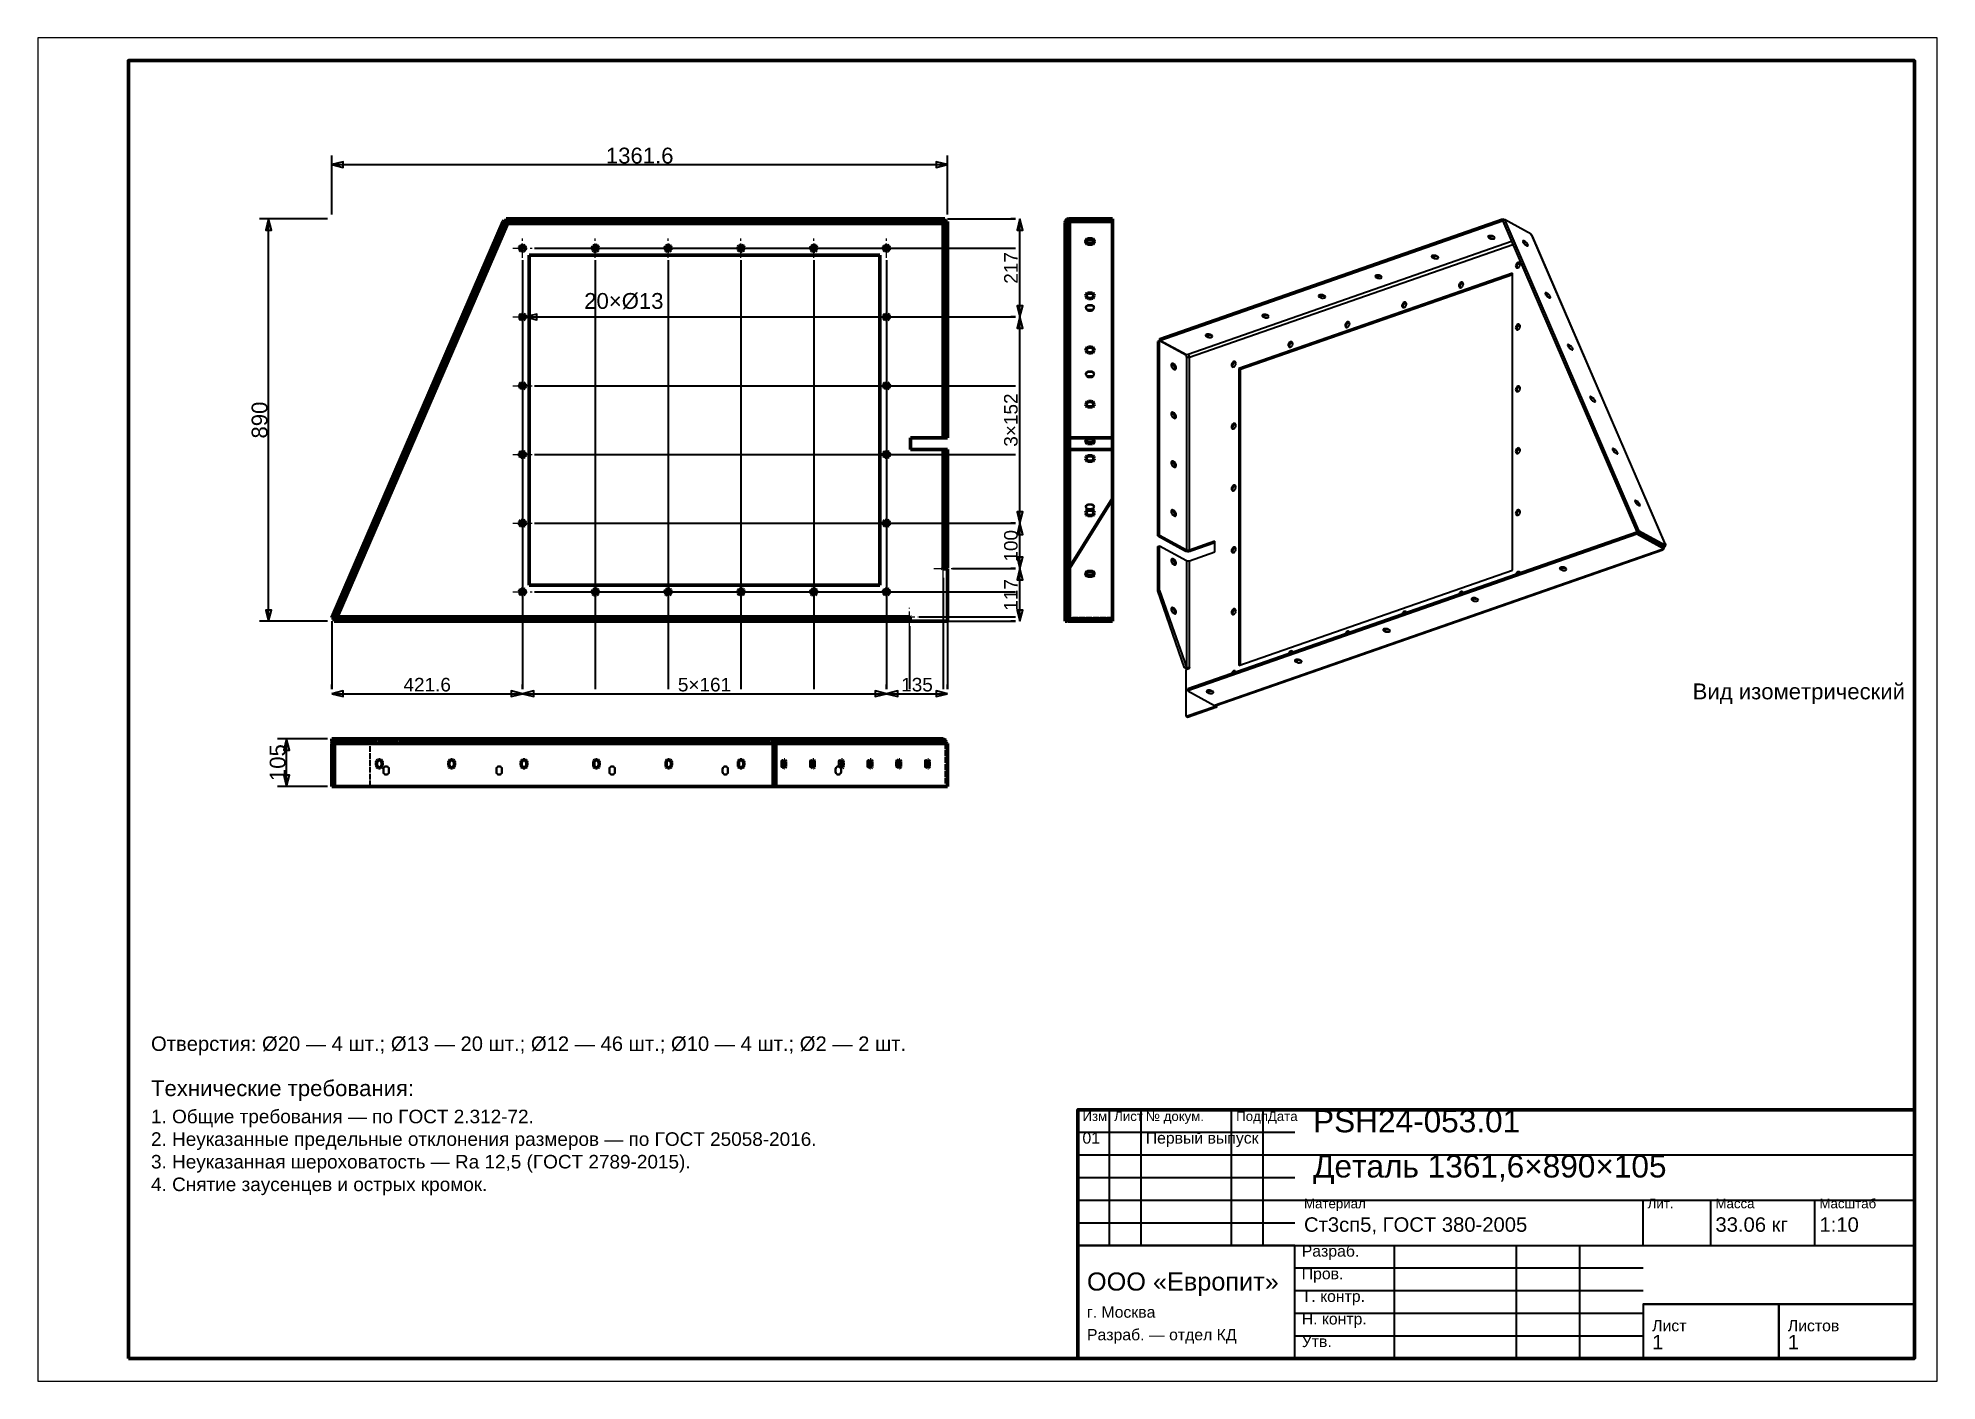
# Model space of a CAD drawing. Header units: millimetres. Extents: x 0 to 420, y 0 to 297.
import ezdxf
from ezdxf.enums import TextEntityAlignment as Align

# ---------------------------------------------------------------- set-up
doc = ezdxf.new("R2010")
doc.units = ezdxf.units.MM
doc.linetypes.add('CENTER', pattern=[5.08, 3.175, -0.635, 0.635, -0.635])
doc.linetypes.add('DASHED', pattern=[1.524, 1.27, -0.254])
doc.styles.add('GOST', font='Arial')

msp = doc.modelspace()

# ---------------------------------------------------------------- texts
at = {"color": 7, "style": 'GOST'}
for s, height, p in [('1361.6', 3.5, (133.08, 271)), ('421.6', 3, (86.08, 154)), ('5×161', 3, (147.41, 154)), ('135', 3, (194.41, 154))]:
    msp.add_text(s, height=height, dxfattribs=at).set_placement(p, align=Align.MIDDLE)
for s, height, p in [('217', 3, (215.16, 246.15)), ('890', 3.5, (49, 212.5)), ('3×152', 3, (215.16, 212.5)), ('100', 3, (215.16, 184.7)), ('117', 3, (215.16, 173.85)), ('105', 3.5, (53, 136.75))]:
    msp.add_text(s, height=height, rotation=90, dxfattribs=at).set_placement(p, align=Align.MIDDLE)
msp.add_text('20×Ø13', height=3.5, dxfattribs=at).set_placement((120.81, 237.1))
at = {"color": 3, "style": 'GOST'}
for s, height, p in [('Вид изометрический', 3.5, (365.95, 150.75)), ('Технические требования:', 3.5, (25, 63)), ('1. Общие требования — по ГОСТ 2.312-72.', 3, (25, 57)), ('Изм.', 2.1, (231, 57.5)), ('Лист', 2.1, (238, 57.5)), ('№ докум.', 2.1, (245, 57.5)), ('Подп.', 2.1, (265, 57.5)), ('Дата', 2.1, (272, 57.5)), ('PSH24-053.01', 5, (282, 55)), ('2. Неуказанные предельные отклонения размеров — по ГОСТ 25058-2016.', 3, (25, 52)), ('01', 2.5, (231, 52.5)), ('Первый выпуск', 2.5, (245, 52.5)), ('3. Неуказанная шероховатость — Ra 12,5 (ГОСТ 2789-2015).', 3, (25, 47)), ('Деталь 1361,6×890×105', 5, (282, 45)), ('4. Снятие заусенцев и острых кромок.', 3, (25, 42)), ('Материал', 2.1, (280, 38.2)), ('Лит.', 2.1, (356, 38.2)), ('Масса', 2.1, (371, 38.2)), ('Масштаб', 2.1, (394, 38.2)), ('Ст3сп5, ГОСТ 380-2005', 3.2, (280, 33)), ('33.06 кг', 3.2, (371, 33)), ('1:10', 3.2, (394, 33)), ('Разраб.', 2.5, (279.5, 27.5)), ('ООО «Европит»', 4, (232, 20)), ('Пров.', 2.5, (279.5, 22.5)), ('Т. контр.', 2.5, (279.5, 17.5)), ('г. Москва', 2.5, (232, 14)), ('Н. контр.', 2.5, (279.5, 12.5)), ('Лист', 2.5, (357, 11)), ('Листов', 2.5, (387, 11)), ('Разраб. — отдел КД', 2.5, (232, 9)), ('Утв.', 2.5, (279.5, 7.5)), ('1', 3.2, (357, 7)), ('1', 3.2, (387, 7))]:
    msp.add_text(s, height=height, dxfattribs=at).set_placement(p)
at = {"color": 6, "style": 'GOST'}
msp.add_text('Отверстия: Ø20 — 4 шт.; Ø13 — 20 шт.; Ø12 — 46 шт.; Ø10 — 4 шт.; Ø2 — 2 шт.', height=3.2, dxfattribs=at).set_placement((25, 73))

# ---------------------------------------------------------------- linework, layer by layer
at = {"color": 7, "lineweight": 35}
for p, q in [((65, 258), (65, 271)), ((65, 269), (201.16, 269)), ((201.16, 258), (201.16, 271)), ((64, 257), (49, 257)), ((51, 168), (51, 257)), ((201.16, 257), (216.16, 257)), ((216.16, 257), (215.16, 257)), ((217.16, 235.3), (217.16, 257)), ((107.16, 247.85), (107.16, 153)), ((109.81, 250.5), (216.16, 250.5)), ((123.26, 247.85), (123.26, 153)), ((125.91, 250.5), (216.16, 250.5)), ((139.36, 247.85), (139.36, 153)), ((142.01, 250.5), (216.16, 250.5)), ((155.46, 247.85), (155.46, 153)), ((158.11, 250.5), (216.16, 250.5)), ((171.56, 247.85), (171.56, 153)), ((174.21, 250.5), (216.16, 250.5)), ((187.66, 247.85), (187.66, 153)), ((190.31, 250.5), (216.16, 250.5)), ((107.81, 235.3), (119.81, 235.3)), ((109.81, 235.3), (216.16, 235.3)), ((119.81, 235.3), (124.81, 235.3)), ((190.31, 235.3), (216.16, 235.3)), ((216.16, 235.3), (215.16, 235.3)), ((216.16, 235.3), (215.16, 235.3)), ((217.16, 189.7), (217.16, 235.3)), ((107.16, 232.65), (107.16, 153)), ((187.66, 232.65), (187.66, 153)), ((109.81, 220.1), (216.16, 220.1)), ((190.31, 220.1), (216.16, 220.1)), ((107.16, 217.45), (107.16, 153)), ((187.66, 217.45), (187.66, 153)), ((107.16, 202.25), (107.16, 153)), ((109.81, 204.9), (216.16, 204.9)), ((187.66, 202.25), (187.66, 153)), ((190.31, 204.9), (216.16, 204.9)), ((109.81, 189.7), (216.16, 189.7)), ((190.31, 189.7), (216.16, 189.7)), ((216.16, 189.7), (215.16, 189.7)), ((216.16, 189.7), (215.16, 189.7)), ((217.16, 179.7), (217.16, 189.7)), ((107.16, 187.05), (107.16, 153)), ((187.66, 187.05), (187.66, 153)), ((200.16, 177.6), (200.16, 153)), ((202.26, 179.7), (216.16, 179.7)), ((216.16, 179.7), (215.16, 179.7)), ((216.16, 179.7), (215.16, 179.7)), ((217.16, 168), (217.16, 179.7)), ((109.81, 174.5), (216.16, 174.5)), ((125.91, 174.5), (216.16, 174.5)), ((142.01, 174.5), (216.16, 174.5)), ((158.11, 174.5), (216.16, 174.5)), ((174.21, 174.5), (216.16, 174.5)), ((190.31, 174.5), (216.16, 174.5)), ((107.16, 171.85), (107.16, 153)), ((123.26, 171.85), (123.26, 153)), ((139.36, 171.85), (139.36, 153)), ((155.46, 171.85), (155.46, 153)), ((171.56, 171.85), (171.56, 153)), ((187.66, 171.85), (187.66, 153)), ((194.86, 169), (216.16, 169)), ((64, 168), (49, 168)), ((65, 168), (65, 153)), ((192.76, 166.9), (192.76, 153)), ((201.16, 168), (201.16, 153)), ((201.16, 168), (216.16, 168)), ((216.16, 168), (215.16, 168)), ((65, 153), (65, 154)), ((65, 152), (107.16, 152)), ((107.16, 153), (107.16, 154)), ((107.16, 153), (107.16, 154)), ((107.16, 152), (187.66, 152)), ((187.66, 153), (187.66, 154)), ((187.66, 153), (187.66, 154)), ((187.66, 152), (201.16, 152)), ((201.16, 153), (201.16, 154)), ((64, 142), (53, 142)), ((55, 131.5), (55, 142)), ((64, 131.5), (53, 131.5)), ((237, 30), (237, 60)), ((244, 30), (244, 60)), ((264, 30), (264, 60)), ((271, 30), (271, 60)), ((230, 55), (278, 55)), ((230, 50), (278, 50)), ((278, 50), (415, 50)), ((230, 45), (278, 45)), ((230, 40), (278, 40)), ((278, 40), (415, 40)), ((355, 30), (355, 40)), ((370, 30), (370, 40)), ((393, 30), (393, 40)), ((230, 35), (278, 35)), ((230, 30), (278, 30)), ((278, 30), (415, 30)), ((300, 5), (300, 30)), ((327, 5), (327, 30)), ((341, 5), (341, 30)), ((278, 25), (355, 25)), ((278, 20), (355, 20)), ((355, 17), (415, 17)), ((278, 15), (355, 15)), ((278, 10), (355, 10))]:
    msp.add_line(p, q, dxfattribs=at)
at = {"color": 5, "linetype": 'DASHED', "lineweight": 35}
for p, q in [((103.01, 256.64), (65, 168.78)), ((103.47, 256.45), (65.46, 168.58)), ((103.36, 256.2), (102.9, 256.4)), ((103.47, 256.45), (103.01, 256.64)), ((103.55, 256.5), (103.55, 257)), ((200.59, 257), (103.55, 257)), ((200.59, 256.5), (103.55, 256.5)), ((103.82, 256.5), (103.82, 257)), ((103.82, 256.5), (200.16, 256.5)), ((103.82, 256.49), (103.82, 256.5)), ((103.82, 256.5), (103.82, 256.5)), ((103.82, 256.47), (103.82, 256.49)), ((103.82, 256.45), (103.82, 256.47)), ((103.82, 256.42), (103.82, 256.45)), ((103.82, 256.39), (103.82, 256.42)), ((103.82, 256.35), (103.82, 256.39)), ((103.82, 256.31), (103.82, 256.35)), ((103.82, 256.27), (103.82, 256.31)), ((103.82, 256.22), (103.82, 256.27)), ((103.82, 256.17), (103.82, 256.22)), ((110.06, 257), (110.06, 256.5)), ((110.08, 257), (110.06, 257)), ((110.06, 257), (110.06, 256.5)), ((110.06, 257), (110.08, 257)), ((110.06, 256.5), (110.08, 256.5)), ((110.08, 256.5), (110.06, 256.5)), ((110.12, 257), (110.08, 257)), ((110.08, 257), (110.12, 257)), ((110.08, 256.5), (110.12, 256.5)), ((110.12, 256.5), (110.08, 256.5)), ((110.19, 257), (110.12, 257)), ((110.12, 257), (110.19, 257)), ((110.12, 256.5), (110.19, 256.5)), ((110.19, 256.5), (110.12, 256.5)), ((110.29, 257), (110.19, 257)), ((110.19, 257), (110.29, 257)), ((110.19, 256.5), (110.29, 256.5)), ((110.29, 256.5), (110.19, 256.5)), ((110.4, 257), (110.29, 257)), ((110.29, 257), (110.4, 257)), ((110.29, 256.5), (110.4, 256.5)), ((110.4, 256.5), (110.29, 256.5)), ((110.53, 257), (110.4, 257)), ((110.4, 257), (110.53, 257)), ((110.4, 256.5), (110.53, 256.5)), ((110.53, 256.5), (110.4, 256.5)), ((110.66, 257), (110.53, 257)), ((110.53, 257), (110.66, 257)), ((110.53, 256.5), (110.66, 256.5)), ((110.66, 256.5), (110.53, 256.5)), ((110.8, 257), (110.66, 257)), ((110.66, 257), (110.8, 257)), ((110.66, 256.5), (110.8, 256.5)), ((110.8, 256.5), (110.66, 256.5)), ((110.92, 257), (110.8, 257)), ((110.8, 257), (110.92, 257)), ((110.8, 256.5), (110.92, 256.5)), ((110.92, 256.5), (110.8, 256.5)), ((111.04, 257), (110.92, 257)), ((110.92, 257), (111.04, 257)), ((110.92, 256.5), (111.04, 256.5)), ((111.04, 256.5), (110.92, 256.5)), ((111.13, 257), (111.04, 257)), ((111.04, 257), (111.13, 257)), ((111.04, 256.5), (111.13, 256.5)), ((111.13, 256.5), (111.04, 256.5)), ((111.2, 257), (111.13, 257)), ((111.13, 257), (111.2, 257)), ((111.13, 256.5), (111.2, 256.5)), ((111.2, 256.5), (111.13, 256.5)), ((111.25, 257), (111.2, 257)), ((111.2, 257), (111.25, 257)), ((111.2, 256.5), (111.25, 256.5)), ((111.25, 256.5), (111.2, 256.5)), ((111.26, 257), (111.25, 257)), ((111.25, 257), (111.26, 257)), ((111.25, 256.5), (111.26, 256.5)), ((111.26, 256.5), (111.25, 256.5)), ((111.26, 257), (111.26, 256.5)), ((111.26, 257), (111.26, 256.5)), ((126.06, 257), (126.06, 256.5)), ((126.08, 257), (126.06, 257)), ((126.06, 257), (126.06, 256.5)), ((126.06, 257), (126.08, 257)), ((126.06, 256.5), (126.08, 256.5)), ((126.08, 256.5), (126.06, 256.5)), ((126.12, 257), (126.08, 257)), ((126.08, 257), (126.12, 257)), ((126.08, 256.5), (126.12, 256.5)), ((126.12, 256.5), (126.08, 256.5)), ((126.19, 257), (126.12, 257)), ((126.12, 257), (126.19, 257)), ((126.12, 256.5), (126.19, 256.5)), ((126.19, 256.5), (126.12, 256.5)), ((126.29, 257), (126.19, 257)), ((126.19, 257), (126.29, 257)), ((126.19, 256.5), (126.29, 256.5)), ((126.29, 256.5), (126.19, 256.5)), ((126.4, 257), (126.29, 257)), ((126.29, 257), (126.4, 257)), ((126.29, 256.5), (126.4, 256.5)), ((126.4, 256.5), (126.29, 256.5)), ((126.53, 257), (126.4, 257)), ((126.4, 257), (126.53, 257)), ((126.4, 256.5), (126.53, 256.5)), ((126.53, 256.5), (126.4, 256.5)), ((126.66, 257), (126.53, 257)), ((126.53, 257), (126.66, 257)), ((126.53, 256.5), (126.66, 256.5)), ((126.66, 256.5), (126.53, 256.5)), ((126.8, 257), (126.66, 257)), ((126.66, 257), (126.8, 257)), ((126.66, 256.5), (126.8, 256.5)), ((126.8, 256.5), (126.66, 256.5)), ((126.92, 257), (126.8, 257)), ((126.8, 257), (126.92, 257)), ((126.8, 256.5), (126.92, 256.5)), ((126.92, 256.5), (126.8, 256.5)), ((127.04, 257), (126.92, 257)), ((126.92, 257), (127.04, 257)), ((126.92, 256.5), (127.04, 256.5)), ((127.04, 256.5), (126.92, 256.5)), ((127.13, 257), (127.04, 257)), ((127.04, 257), (127.13, 257)), ((127.04, 256.5), (127.13, 256.5)), ((127.13, 256.5), (127.04, 256.5)), ((127.2, 257), (127.13, 257)), ((127.13, 257), (127.2, 257)), ((127.13, 256.5), (127.2, 256.5)), ((127.2, 256.5), (127.13, 256.5)), ((127.25, 257), (127.2, 257)), ((127.2, 257), (127.25, 257)), ((127.2, 256.5), (127.25, 256.5)), ((127.25, 256.5), (127.2, 256.5)), ((127.26, 257), (127.25, 257)), ((127.25, 257), (127.26, 257)), ((127.25, 256.5), (127.26, 256.5)), ((127.26, 256.5), (127.25, 256.5)), ((127.26, 257), (127.26, 256.5)), ((127.26, 257), (127.26, 256.5)), ((142.06, 257), (142.06, 256.5)), ((142.08, 257), (142.06, 257)), ((142.06, 257), (142.06, 256.5)), ((142.06, 257), (142.08, 257)), ((142.06, 256.5), (142.08, 256.5)), ((142.08, 256.5), (142.06, 256.5)), ((142.12, 257), (142.08, 257)), ((142.08, 257), (142.12, 257)), ((142.08, 256.5), (142.12, 256.5)), ((142.12, 256.5), (142.08, 256.5)), ((142.19, 257), (142.12, 257)), ((142.12, 257), (142.19, 257)), ((142.12, 256.5), (142.19, 256.5)), ((142.19, 256.5), (142.12, 256.5)), ((142.29, 257), (142.19, 257)), ((142.19, 257), (142.29, 257)), ((142.19, 256.5), (142.29, 256.5)), ((142.29, 256.5), (142.19, 256.5)), ((142.4, 257), (142.29, 257)), ((142.29, 257), (142.4, 257)), ((142.29, 256.5), (142.4, 256.5)), ((142.4, 256.5), (142.29, 256.5)), ((142.53, 257), (142.4, 257)), ((142.4, 257), (142.53, 257)), ((142.4, 256.5), (142.53, 256.5)), ((142.53, 256.5), (142.4, 256.5)), ((142.66, 257), (142.53, 257)), ((142.53, 257), (142.66, 257)), ((142.53, 256.5), (142.66, 256.5)), ((142.66, 256.5), (142.53, 256.5)), ((142.8, 257), (142.66, 257)), ((142.66, 257), (142.8, 257)), ((142.66, 256.5), (142.8, 256.5)), ((142.8, 256.5), (142.66, 256.5)), ((142.92, 257), (142.8, 257)), ((142.8, 257), (142.92, 257)), ((142.8, 256.5), (142.92, 256.5)), ((142.92, 256.5), (142.8, 256.5)), ((143.04, 257), (142.92, 257)), ((142.92, 257), (143.04, 257)), ((142.92, 256.5), (143.04, 256.5)), ((143.04, 256.5), (142.92, 256.5)), ((143.13, 257), (143.04, 257)), ((143.04, 257), (143.13, 257)), ((143.04, 256.5), (143.13, 256.5)), ((143.13, 256.5), (143.04, 256.5)), ((143.2, 257), (143.13, 257)), ((143.13, 257), (143.2, 257)), ((143.13, 256.5), (143.2, 256.5)), ((143.2, 256.5), (143.13, 256.5)), ((143.25, 257), (143.2, 257)), ((143.2, 257), (143.25, 257)), ((143.2, 256.5), (143.25, 256.5)), ((143.25, 256.5), (143.2, 256.5)), ((143.26, 257), (143.25, 257)), ((143.25, 257), (143.26, 257)), ((143.25, 256.5), (143.26, 256.5)), ((143.26, 256.5), (143.25, 256.5)), ((143.26, 257), (143.26, 256.5)), ((143.26, 257), (143.26, 256.5)), ((158.06, 257), (158.06, 256.5)), ((158.08, 257), (158.06, 257)), ((158.06, 257), (158.06, 256.5)), ((158.06, 257), (158.08, 257)), ((158.06, 256.5), (158.08, 256.5)), ((158.08, 256.5), (158.06, 256.5)), ((158.12, 257), (158.08, 257)), ((158.08, 257), (158.12, 257)), ((158.08, 256.5), (158.12, 256.5)), ((158.12, 256.5), (158.08, 256.5)), ((158.19, 257), (158.12, 257)), ((158.12, 257), (158.19, 257)), ((158.12, 256.5), (158.19, 256.5)), ((158.19, 256.5), (158.12, 256.5)), ((158.29, 257), (158.19, 257)), ((158.19, 257), (158.29, 257)), ((158.19, 256.5), (158.29, 256.5)), ((158.29, 256.5), (158.19, 256.5)), ((158.4, 257), (158.29, 257)), ((158.29, 257), (158.4, 257)), ((158.29, 256.5), (158.4, 256.5)), ((158.4, 256.5), (158.29, 256.5)), ((158.53, 257), (158.4, 257)), ((158.4, 257), (158.53, 257)), ((158.4, 256.5), (158.53, 256.5)), ((158.53, 256.5), (158.4, 256.5)), ((158.66, 257), (158.53, 257)), ((158.53, 257), (158.66, 257)), ((158.53, 256.5), (158.66, 256.5)), ((158.66, 256.5), (158.53, 256.5)), ((158.8, 257), (158.66, 257)), ((158.66, 257), (158.8, 257)), ((158.66, 256.5), (158.8, 256.5)), ((158.8, 256.5), (158.66, 256.5)), ((158.92, 257), (158.8, 257)), ((158.8, 257), (158.92, 257)), ((158.8, 256.5), (158.92, 256.5)), ((158.92, 256.5), (158.8, 256.5)), ((159.04, 257), (158.92, 257)), ((158.92, 257), (159.04, 257)), ((158.92, 256.5), (159.04, 256.5)), ((159.04, 256.5), (158.92, 256.5)), ((159.13, 257), (159.04, 257)), ((159.04, 257), (159.13, 257)), ((159.04, 256.5), (159.13, 256.5)), ((159.13, 256.5), (159.04, 256.5)), ((159.2, 257), (159.13, 257)), ((159.13, 257), (159.2, 257)), ((159.13, 256.5), (159.2, 256.5)), ((159.2, 256.5), (159.13, 256.5)), ((159.25, 257), (159.2, 257)), ((159.2, 257), (159.25, 257)), ((159.2, 256.5), (159.25, 256.5)), ((159.25, 256.5), (159.2, 256.5)), ((159.26, 257), (159.25, 257)), ((159.25, 257), (159.26, 257)), ((159.25, 256.5), (159.26, 256.5)), ((159.26, 256.5), (159.25, 256.5)), ((159.26, 257), (159.26, 256.5)), ((159.26, 257), (159.26, 256.5)), ((174.06, 257), (174.06, 256.5)), ((174.08, 257), (174.06, 257)), ((174.06, 257), (174.06, 256.5)), ((174.06, 257), (174.08, 257)), ((174.06, 256.5), (174.08, 256.5)), ((174.08, 256.5), (174.06, 256.5)), ((174.12, 257), (174.08, 257)), ((174.08, 257), (174.12, 257)), ((174.08, 256.5), (174.12, 256.5)), ((174.12, 256.5), (174.08, 256.5)), ((174.19, 257), (174.12, 257)), ((174.12, 257), (174.19, 257)), ((174.12, 256.5), (174.19, 256.5)), ((174.19, 256.5), (174.12, 256.5)), ((174.29, 257), (174.19, 257)), ((174.19, 257), (174.29, 257)), ((174.19, 256.5), (174.29, 256.5)), ((174.29, 256.5), (174.19, 256.5)), ((174.4, 257), (174.29, 257)), ((174.29, 257), (174.4, 257)), ((174.29, 256.5), (174.4, 256.5)), ((174.4, 256.5), (174.29, 256.5)), ((174.53, 257), (174.4, 257)), ((174.4, 257), (174.53, 257)), ((174.4, 256.5), (174.53, 256.5)), ((174.53, 256.5), (174.4, 256.5)), ((174.66, 257), (174.53, 257)), ((174.53, 257), (174.66, 257)), ((174.53, 256.5), (174.66, 256.5)), ((174.66, 256.5), (174.53, 256.5)), ((174.8, 257), (174.66, 257)), ((174.66, 257), (174.8, 257)), ((174.66, 256.5), (174.8, 256.5)), ((174.8, 256.5), (174.66, 256.5)), ((174.92, 257), (174.8, 257)), ((174.8, 257), (174.92, 257)), ((174.8, 256.5), (174.92, 256.5)), ((174.92, 256.5), (174.8, 256.5)), ((175.04, 257), (174.92, 257)), ((174.92, 257), (175.04, 257)), ((174.92, 256.5), (175.04, 256.5)), ((175.04, 256.5), (174.92, 256.5)), ((175.13, 257), (175.04, 257)), ((175.04, 257), (175.13, 257)), ((175.04, 256.5), (175.13, 256.5)), ((175.13, 256.5), (175.04, 256.5)), ((175.2, 257), (175.13, 257)), ((175.13, 257), (175.2, 257)), ((175.13, 256.5), (175.2, 256.5)), ((175.2, 256.5), (175.13, 256.5)), ((175.25, 257), (175.2, 257)), ((175.2, 257), (175.25, 257)), ((175.2, 256.5), (175.25, 256.5)), ((175.25, 256.5), (175.2, 256.5)), ((175.26, 257), (175.25, 257)), ((175.25, 257), (175.26, 257)), ((175.25, 256.5), (175.26, 256.5)), ((175.26, 256.5), (175.25, 256.5)), ((175.26, 257), (175.26, 256.5)), ((175.26, 257), (175.26, 256.5)), ((190.06, 257), (190.06, 256.5)), ((190.08, 257), (190.06, 257)), ((190.06, 257), (190.06, 256.5)), ((190.06, 257), (190.08, 257)), ((190.06, 256.5), (190.08, 256.5)), ((190.08, 256.5), (190.06, 256.5)), ((190.12, 257), (190.08, 257)), ((190.08, 257), (190.12, 257)), ((190.08, 256.5), (190.12, 256.5)), ((190.12, 256.5), (190.08, 256.5)), ((190.19, 257), (190.12, 257)), ((190.12, 257), (190.19, 257)), ((190.12, 256.5), (190.19, 256.5)), ((190.19, 256.5), (190.12, 256.5)), ((190.29, 257), (190.19, 257)), ((190.19, 257), (190.29, 257)), ((190.19, 256.5), (190.29, 256.5)), ((190.29, 256.5), (190.19, 256.5)), ((190.4, 257), (190.29, 257)), ((190.29, 257), (190.4, 257)), ((190.29, 256.5), (190.4, 256.5)), ((190.4, 256.5), (190.29, 256.5)), ((190.53, 257), (190.4, 257)), ((190.4, 257), (190.53, 257)), ((190.4, 256.5), (190.53, 256.5)), ((190.53, 256.5), (190.4, 256.5)), ((190.66, 257), (190.53, 257)), ((190.53, 257), (190.66, 257)), ((190.53, 256.5), (190.66, 256.5)), ((190.66, 256.5), (190.53, 256.5)), ((190.8, 257), (190.66, 257)), ((190.66, 257), (190.8, 257)), ((190.66, 256.5), (190.8, 256.5)), ((190.8, 256.5), (190.66, 256.5)), ((190.92, 257), (190.8, 257)), ((190.8, 257), (190.92, 257)), ((190.8, 256.5), (190.92, 256.5)), ((190.92, 256.5), (190.8, 256.5)), ((191.04, 257), (190.92, 257)), ((190.92, 257), (191.04, 257)), ((190.92, 256.5), (191.04, 256.5)), ((191.04, 256.5), (190.92, 256.5)), ((191.13, 257), (191.04, 257)), ((191.04, 257), (191.13, 257)), ((191.04, 256.5), (191.13, 256.5)), ((191.13, 256.5), (191.04, 256.5)), ((191.2, 257), (191.13, 257)), ((191.13, 257), (191.2, 257)), ((191.13, 256.5), (191.2, 256.5)), ((191.2, 256.5), (191.13, 256.5)), ((191.25, 257), (191.2, 257)), ((191.2, 257), (191.25, 257)), ((191.2, 256.5), (191.25, 256.5)), ((191.25, 256.5), (191.2, 256.5)), ((191.26, 257), (191.25, 257)), ((191.25, 257), (191.26, 257)), ((191.25, 256.5), (191.26, 256.5)), ((191.26, 256.5), (191.25, 256.5)), ((191.26, 257), (191.26, 256.5)), ((191.26, 257), (191.26, 256.5)), ((200.16, 256.5), (200.16, 257)), ((200.16, 256.49), (200.16, 256.5)), ((200.16, 256.5), (200.16, 256.5)), ((200.16, 256.47), (200.16, 256.49)), ((200.16, 256.45), (200.16, 256.47)), ((200.16, 256.42), (200.16, 256.45)), ((200.16, 256.39), (200.16, 256.42)), ((200.16, 256.35), (200.16, 256.39)), ((200.16, 256.31), (200.16, 256.35)), ((200.16, 256.27), (200.16, 256.31)), ((200.16, 256.22), (200.16, 256.27)), ((200.16, 256.17), (200.16, 256.22)), ((200.59, 256.5), (200.59, 257)), ((200.66, 208.6), (200.66, 256.43)), ((200.66, 256.43), (201.16, 256.43)), ((201.16, 208.6), (201.16, 256.43)), ((227.19, 256.22), (227.16, 256)), ((227.26, 256.43), (227.19, 256.22)), ((227.38, 256.62), (227.26, 256.43)), ((227.27, 256.18), (227.35, 256.23)), ((227.35, 256.23), (227.56, 256.32)), ((227.54, 256.78), (227.38, 256.62)), ((227.73, 256.9), (227.54, 256.78)), ((227.56, 256.32), (227.83, 256.37)), ((227.69, 256.15), (227.76, 256.29)), ((227.94, 256.97), (227.73, 256.9)), ((227.76, 256.29), (227.87, 256.4)), ((227.87, 256.4), (228.01, 256.48)), ((228.16, 257), (227.94, 256.97)), ((228.01, 256.48), (228.16, 256.5)), ((237.66, 257), (228.16, 257)), ((228.16, 256.5), (228.16, 257)), ((228.16, 256.5), (228.16, 257)), ((228.16, 256.5), (228.16, 257)), ((228.16, 256.4), (228.16, 256.64)), ((228.16, 256.5), (228.16, 256.64)), ((228.16, 256.64), (237.66, 256.64)), ((228.16, 256.5), (237.66, 256.5)), ((228.16, 256.43), (237.66, 256.43)), ((228.16, 256), (228.16, 256.43)), ((228.16, 256.2), (228.16, 256.43)), ((228.16, 256.2), (228.16, 256.4)), ((231.77, 257), (231.76, 257)), ((231.76, 257), (231.77, 257)), ((231.77, 257), (231.76, 257)), ((231.76, 257), (231.77, 257)), ((231.77, 257), (231.76, 257)), ((231.76, 257), (231.77, 257)), ((231.77, 257), (231.76, 257)), ((231.76, 257), (231.77, 257)), ((231.77, 257), (231.76, 257)), ((231.76, 257), (231.77, 257)), ((231.77, 257), (231.76, 257)), ((231.76, 257), (231.77, 257)), ((231.77, 256.5), (231.76, 256.5)), ((231.76, 256.5), (231.77, 256.5)), ((231.77, 256.5), (231.76, 256.5)), ((231.76, 256.5), (231.77, 256.5)), ((231.77, 256.5), (231.76, 256.5)), ((231.76, 256.5), (231.77, 256.5)), ((231.77, 256.5), (231.76, 256.5)), ((231.76, 256.5), (231.77, 256.5)), ((231.77, 256.5), (231.76, 256.5)), ((231.76, 256.5), (231.77, 256.5)), ((231.77, 256.5), (231.76, 256.5)), ((231.76, 256.5), (231.77, 256.5)), ((231.78, 257), (231.77, 257)), ((231.77, 257), (231.78, 257)), ((231.78, 257), (231.77, 257)), ((231.77, 257), (231.78, 257)), ((231.78, 257), (231.77, 257)), ((231.77, 257), (231.78, 257)), ((231.78, 257), (231.77, 257)), ((231.77, 257), (231.78, 257)), ((231.78, 257), (231.77, 257)), ((231.77, 257), (231.78, 257)), ((231.78, 257), (231.77, 257)), ((231.77, 257), (231.78, 257)), ((231.78, 256.5), (231.77, 256.5)), ((231.77, 256.5), (231.78, 256.5)), ((231.78, 256.5), (231.77, 256.5)), ((231.77, 256.5), (231.78, 256.5)), ((231.78, 256.5), (231.77, 256.5)), ((231.77, 256.5), (231.78, 256.5)), ((231.78, 256.5), (231.77, 256.5)), ((231.77, 256.5), (231.78, 256.5)), ((231.78, 256.5), (231.77, 256.5)), ((231.77, 256.5), (231.78, 256.5)), ((231.78, 256.5), (231.77, 256.5)), ((231.77, 256.5), (231.78, 256.5)), ((231.8, 257), (231.78, 257)), ((231.78, 257), (231.8, 257)), ((231.8, 257), (231.78, 257)), ((231.78, 257), (231.8, 257)), ((231.8, 257), (231.78, 257)), ((231.78, 257), (231.8, 257)), ((231.8, 257), (231.78, 257)), ((231.78, 257), (231.8, 257)), ((231.8, 257), (231.78, 257)), ((231.78, 257), (231.8, 257)), ((231.8, 257), (231.78, 257)), ((231.78, 257), (231.8, 257)), ((231.8, 256.5), (231.78, 256.5)), ((231.78, 256.5), (231.8, 256.5)), ((231.8, 256.5), (231.78, 256.5)), ((231.78, 256.5), (231.8, 256.5)), ((231.8, 256.5), (231.78, 256.5)), ((231.78, 256.5), (231.8, 256.5)), ((231.8, 256.5), (231.78, 256.5)), ((231.78, 256.5), (231.8, 256.5)), ((231.8, 256.5), (231.78, 256.5)), ((231.78, 256.5), (231.8, 256.5)), ((231.8, 256.5), (231.78, 256.5)), ((231.78, 256.5), (231.8, 256.5)), ((231.82, 257), (231.8, 257)), ((231.8, 257), (231.82, 257)), ((231.82, 257), (231.8, 257)), ((231.8, 257), (231.82, 257)), ((231.82, 257), (231.8, 257)), ((231.8, 257), (231.82, 257)), ((231.82, 257), (231.8, 257)), ((231.8, 257), (231.82, 257)), ((231.82, 257), (231.8, 257)), ((231.8, 257), (231.82, 257)), ((231.82, 257), (231.8, 257)), ((231.8, 257), (231.82, 257)), ((231.82, 256.5), (231.8, 256.5)), ((231.8, 256.5), (231.82, 256.5)), ((231.82, 256.5), (231.8, 256.5)), ((231.8, 256.5), (231.82, 256.5)), ((231.82, 256.5), (231.8, 256.5)), ((231.8, 256.5), (231.82, 256.5)), ((231.82, 256.5), (231.8, 256.5)), ((231.8, 256.5), (231.82, 256.5)), ((231.82, 256.5), (231.8, 256.5)), ((231.8, 256.5), (231.82, 256.5)), ((231.82, 256.5), (231.8, 256.5)), ((231.8, 256.5), (231.82, 256.5)), ((231.85, 257), (231.82, 257)), ((231.82, 257), (231.85, 257)), ((231.85, 257), (231.82, 257)), ((231.82, 257), (231.85, 257)), ((231.85, 257), (231.82, 257)), ((231.82, 257), (231.85, 257)), ((231.85, 257), (231.82, 257)), ((231.82, 257), (231.85, 257)), ((231.85, 257), (231.82, 257)), ((231.82, 257), (231.85, 257)), ((231.85, 257), (231.82, 257)), ((231.82, 257), (231.85, 257)), ((231.85, 256.5), (231.82, 256.5)), ((231.82, 256.5), (231.85, 256.5)), ((231.85, 256.5), (231.82, 256.5)), ((231.82, 256.5), (231.85, 256.5)), ((231.85, 256.5), (231.82, 256.5)), ((231.82, 256.5), (231.85, 256.5)), ((231.85, 256.5), (231.82, 256.5)), ((231.82, 256.5), (231.85, 256.5)), ((231.85, 256.5), (231.82, 256.5)), ((231.82, 256.5), (231.85, 256.5)), ((231.85, 256.5), (231.82, 256.5)), ((231.82, 256.5), (231.85, 256.5)), ((231.89, 257), (231.85, 257)), ((231.85, 257), (231.89, 257)), ((231.89, 257), (231.85, 257)), ((231.85, 257), (231.89, 257)), ((231.89, 257), (231.85, 257)), ((231.85, 257), (231.89, 257)), ((231.89, 257), (231.85, 257)), ((231.85, 257), (231.89, 257)), ((231.89, 257), (231.85, 257)), ((231.85, 257), (231.89, 257)), ((231.89, 257), (231.85, 257)), ((231.85, 257), (231.89, 257)), ((231.89, 256.5), (231.85, 256.5)), ((231.85, 256.5), (231.89, 256.5)), ((231.89, 256.5), (231.85, 256.5)), ((231.85, 256.5), (231.89, 256.5)), ((231.89, 256.5), (231.85, 256.5)), ((231.85, 256.5), (231.89, 256.5)), ((231.89, 256.5), (231.85, 256.5)), ((231.85, 256.5), (231.89, 256.5)), ((231.89, 256.5), (231.85, 256.5)), ((231.85, 256.5), (231.89, 256.5)), ((231.89, 256.5), (231.85, 256.5)), ((231.85, 256.5), (231.89, 256.5)), ((231.94, 257), (231.89, 257)), ((231.89, 257), (231.94, 257)), ((231.94, 257), (231.89, 257)), ((231.89, 257), (231.94, 257)), ((231.94, 257), (231.89, 257)), ((231.89, 257), (231.94, 257)), ((231.94, 257), (231.89, 257)), ((231.89, 257), (231.94, 257)), ((231.94, 257), (231.89, 257)), ((231.89, 257), (231.94, 257)), ((231.94, 257), (231.89, 257)), ((231.89, 257), (231.94, 257)), ((231.94, 256.5), (231.89, 256.5)), ((231.89, 256.5), (231.94, 256.5)), ((231.94, 256.5), (231.89, 256.5)), ((231.89, 256.5), (231.94, 256.5)), ((231.94, 256.5), (231.89, 256.5)), ((231.89, 256.5), (231.94, 256.5)), ((231.94, 256.5), (231.89, 256.5)), ((231.89, 256.5), (231.94, 256.5)), ((231.94, 256.5), (231.89, 256.5)), ((231.89, 256.5), (231.94, 256.5)), ((231.94, 256.5), (231.89, 256.5)), ((231.89, 256.5), (231.94, 256.5)), ((231.99, 257), (231.94, 257)), ((231.94, 257), (231.99, 257)), ((231.99, 257), (231.94, 257)), ((231.94, 257), (231.99, 257)), ((231.99, 257), (231.94, 257)), ((231.94, 257), (231.99, 257)), ((231.99, 257), (231.94, 257)), ((231.94, 257), (231.99, 257)), ((231.99, 257), (231.94, 257)), ((231.94, 257), (231.99, 257)), ((231.99, 257), (231.94, 257)), ((231.94, 257), (231.99, 257)), ((231.99, 256.5), (231.94, 256.5)), ((231.94, 256.5), (231.99, 256.5)), ((231.99, 256.5), (231.94, 256.5)), ((231.94, 256.5), (231.99, 256.5)), ((231.99, 256.5), (231.94, 256.5)), ((231.94, 256.5), (231.99, 256.5)), ((231.99, 256.5), (231.94, 256.5)), ((231.94, 256.5), (231.99, 256.5)), ((231.99, 256.5), (231.94, 256.5)), ((231.94, 256.5), (231.99, 256.5)), ((231.99, 256.5), (231.94, 256.5)), ((231.94, 256.5), (231.99, 256.5)), ((232.04, 257), (231.99, 257)), ((231.99, 257), (232.04, 257)), ((232.04, 257), (231.99, 257)), ((231.99, 257), (232.04, 257)), ((232.04, 257), (231.99, 257)), ((231.99, 257), (232.04, 257)), ((232.04, 257), (231.99, 257)), ((231.99, 257), (232.04, 257)), ((232.04, 257), (231.99, 257)), ((231.99, 257), (232.04, 257)), ((232.04, 257), (231.99, 257)), ((231.99, 257), (232.04, 257)), ((232.04, 256.5), (231.99, 256.5)), ((231.99, 256.5), (232.04, 256.5)), ((232.04, 256.5), (231.99, 256.5)), ((231.99, 256.5), (232.04, 256.5)), ((232.04, 256.5), (231.99, 256.5)), ((231.99, 256.5), (232.04, 256.5)), ((232.04, 256.5), (231.99, 256.5)), ((231.99, 256.5), (232.04, 256.5)), ((232.04, 256.5), (231.99, 256.5)), ((231.99, 256.5), (232.04, 256.5)), ((232.04, 256.5), (231.99, 256.5)), ((231.99, 256.5), (232.04, 256.5)), ((232.1, 257), (232.04, 257)), ((232.04, 257), (232.1, 257)), ((232.1, 257), (232.04, 257)), ((232.04, 257), (232.1, 257)), ((232.1, 257), (232.04, 257)), ((232.04, 257), (232.1, 257)), ((232.1, 257), (232.04, 257)), ((232.04, 257), (232.1, 257)), ((232.1, 257), (232.04, 257)), ((232.04, 257), (232.1, 257)), ((232.1, 257), (232.04, 257)), ((232.04, 257), (232.1, 257)), ((232.1, 256.5), (232.04, 256.5)), ((232.04, 256.5), (232.1, 256.5)), ((232.1, 256.5), (232.04, 256.5)), ((232.04, 256.5), (232.1, 256.5)), ((232.1, 256.5), (232.04, 256.5)), ((232.04, 256.5), (232.1, 256.5)), ((232.1, 256.5), (232.04, 256.5)), ((232.04, 256.5), (232.1, 256.5)), ((232.1, 256.5), (232.04, 256.5)), ((232.04, 256.5), (232.1, 256.5)), ((232.1, 256.5), (232.04, 256.5)), ((232.04, 256.5), (232.1, 256.5)), ((232.16, 257), (232.1, 257)), ((232.1, 257), (232.16, 257)), ((232.16, 257), (232.1, 257)), ((232.1, 257), (232.16, 257)), ((232.16, 257), (232.1, 257)), ((232.1, 257), (232.16, 257)), ((232.16, 257), (232.1, 257)), ((232.1, 257), (232.16, 257)), ((232.16, 257), (232.1, 257)), ((232.1, 257), (232.16, 257)), ((232.16, 257), (232.1, 257)), ((232.1, 257), (232.16, 257)), ((232.16, 256.5), (232.1, 256.5)), ((232.1, 256.5), (232.16, 256.5)), ((232.16, 256.5), (232.1, 256.5)), ((232.1, 256.5), (232.16, 256.5)), ((232.16, 256.5), (232.1, 256.5)), ((232.1, 256.5), (232.16, 256.5)), ((232.16, 256.5), (232.1, 256.5)), ((232.1, 256.5), (232.16, 256.5)), ((232.16, 256.5), (232.1, 256.5)), ((232.1, 256.5), (232.16, 256.5)), ((232.16, 256.5), (232.1, 256.5)), ((232.1, 256.5), (232.16, 256.5)), ((232.23, 257), (232.16, 257)), ((232.16, 257), (232.23, 257)), ((232.23, 257), (232.16, 257)), ((232.16, 257), (232.23, 257)), ((232.23, 257), (232.16, 257)), ((232.16, 257), (232.23, 257)), ((232.23, 257), (232.16, 257)), ((232.16, 257), (232.23, 257)), ((232.23, 257), (232.16, 257)), ((232.16, 257), (232.23, 257)), ((232.23, 257), (232.16, 257)), ((232.16, 257), (232.23, 257)), ((232.23, 256.5), (232.16, 256.5)), ((232.16, 256.5), (232.23, 256.5)), ((232.23, 256.5), (232.16, 256.5)), ((232.16, 256.5), (232.23, 256.5)), ((232.23, 256.5), (232.16, 256.5)), ((232.16, 256.5), (232.23, 256.5)), ((232.23, 256.5), (232.16, 256.5)), ((232.16, 256.5), (232.23, 256.5)), ((232.23, 256.5), (232.16, 256.5)), ((232.16, 256.5), (232.23, 256.5)), ((232.23, 256.5), (232.16, 256.5)), ((232.16, 256.5), (232.23, 256.5)), ((232.29, 257), (232.23, 257)), ((232.23, 257), (232.29, 257)), ((232.29, 257), (232.23, 257)), ((232.23, 257), (232.29, 257)), ((232.29, 257), (232.23, 257)), ((232.23, 257), (232.29, 257)), ((232.29, 257), (232.23, 257)), ((232.23, 257), (232.29, 257)), ((232.29, 257), (232.23, 257)), ((232.23, 257), (232.29, 257)), ((232.29, 257), (232.23, 257)), ((232.23, 257), (232.29, 257)), ((232.29, 256.5), (232.23, 256.5)), ((232.23, 256.5), (232.29, 256.5)), ((232.29, 256.5), (232.23, 256.5)), ((232.23, 256.5), (232.29, 256.5)), ((232.29, 256.5), (232.23, 256.5)), ((232.23, 256.5), (232.29, 256.5)), ((232.29, 256.5), (232.23, 256.5)), ((232.23, 256.5), (232.29, 256.5)), ((232.29, 256.5), (232.23, 256.5)), ((232.23, 256.5), (232.29, 256.5)), ((232.29, 256.5), (232.23, 256.5)), ((232.23, 256.5), (232.29, 256.5)), ((232.36, 257), (232.29, 257)), ((232.29, 257), (232.36, 257)), ((232.36, 257), (232.29, 257)), ((232.29, 257), (232.36, 257)), ((232.36, 257), (232.29, 257)), ((232.29, 257), (232.36, 257)), ((232.36, 257), (232.29, 257)), ((232.29, 257), (232.36, 257)), ((232.36, 257), (232.29, 257)), ((232.29, 257), (232.36, 257)), ((232.36, 257), (232.29, 257)), ((232.29, 257), (232.36, 257)), ((232.36, 256.5), (232.29, 256.5)), ((232.29, 256.5), (232.36, 256.5)), ((232.36, 256.5), (232.29, 256.5)), ((232.29, 256.5), (232.36, 256.5)), ((232.36, 256.5), (232.29, 256.5)), ((232.29, 256.5), (232.36, 256.5)), ((232.36, 256.5), (232.29, 256.5)), ((232.29, 256.5), (232.36, 256.5)), ((232.36, 256.5), (232.29, 256.5)), ((232.29, 256.5), (232.36, 256.5)), ((232.36, 256.5), (232.29, 256.5)), ((232.29, 256.5), (232.36, 256.5)), ((232.36, 257), (232.96, 257)), ((232.96, 257), (232.36, 257)), ((232.36, 257), (232.96, 257)), ((232.96, 257), (232.36, 257)), ((232.36, 257), (232.96, 257)), ((232.96, 257), (232.36, 257)), ((232.36, 257), (232.96, 257)), ((232.96, 257), (232.36, 257)), ((232.36, 257), (232.96, 257)), ((232.96, 257), (232.36, 257)), ((232.36, 257), (232.96, 257)), ((232.96, 257), (232.36, 257)), ((232.96, 256.5), (232.36, 256.5)), ((232.36, 256.5), (232.96, 256.5)), ((232.96, 256.5), (232.36, 256.5)), ((232.36, 256.5), (232.96, 256.5)), ((232.96, 256.5), (232.36, 256.5)), ((232.36, 256.5), (232.96, 256.5)), ((232.96, 256.5), (232.36, 256.5)), ((232.36, 256.5), (232.96, 256.5)), ((232.96, 256.5), (232.36, 256.5)), ((232.36, 256.5), (232.96, 256.5)), ((232.96, 256.5), (232.36, 256.5)), ((232.36, 256.5), (232.96, 256.5)), ((232.96, 257), (233.03, 257)), ((233.03, 257), (232.96, 257)), ((232.96, 257), (233.03, 257)), ((233.03, 257), (232.96, 257)), ((232.96, 257), (233.03, 257)), ((233.03, 257), (232.96, 257)), ((232.96, 257), (233.03, 257)), ((233.03, 257), (232.96, 257)), ((232.96, 257), (233.03, 257)), ((233.03, 257), (232.96, 257)), ((232.96, 257), (233.03, 257)), ((233.03, 257), (232.96, 257)), ((232.96, 256.5), (233.03, 256.5)), ((233.03, 256.5), (232.96, 256.5)), ((232.96, 256.5), (233.03, 256.5)), ((233.03, 256.5), (232.96, 256.5)), ((232.96, 256.5), (233.03, 256.5)), ((233.03, 256.5), (232.96, 256.5)), ((232.96, 256.5), (233.03, 256.5)), ((233.03, 256.5), (232.96, 256.5)), ((232.96, 256.5), (233.03, 256.5)), ((233.03, 256.5), (232.96, 256.5)), ((232.96, 256.5), (233.03, 256.5)), ((233.03, 256.5), (232.96, 256.5)), ((233.03, 257), (233.1, 257)), ((233.1, 257), (233.03, 257)), ((233.03, 257), (233.1, 257)), ((233.1, 257), (233.03, 257)), ((233.03, 257), (233.1, 257)), ((233.1, 257), (233.03, 257)), ((233.03, 257), (233.1, 257)), ((233.1, 257), (233.03, 257)), ((233.03, 257), (233.1, 257)), ((233.1, 257), (233.03, 257)), ((233.03, 257), (233.1, 257)), ((233.1, 257), (233.03, 257)), ((233.03, 256.5), (233.1, 256.5)), ((233.1, 256.5), (233.03, 256.5)), ((233.03, 256.5), (233.1, 256.5)), ((233.1, 256.5), (233.03, 256.5)), ((233.03, 256.5), (233.1, 256.5)), ((233.1, 256.5), (233.03, 256.5)), ((233.03, 256.5), (233.1, 256.5)), ((233.1, 256.5), (233.03, 256.5)), ((233.03, 256.5), (233.1, 256.5)), ((233.1, 256.5), (233.03, 256.5)), ((233.03, 256.5), (233.1, 256.5)), ((233.1, 256.5), (233.03, 256.5)), ((233.1, 257), (233.16, 257)), ((233.16, 257), (233.1, 257)), ((233.1, 257), (233.16, 257)), ((233.16, 257), (233.1, 257)), ((233.1, 257), (233.16, 257)), ((233.16, 257), (233.1, 257)), ((233.1, 257), (233.16, 257)), ((233.16, 257), (233.1, 257)), ((233.1, 257), (233.16, 257)), ((233.16, 257), (233.1, 257)), ((233.1, 257), (233.16, 257)), ((233.16, 257), (233.1, 257)), ((233.1, 256.5), (233.16, 256.5)), ((233.16, 256.5), (233.1, 256.5)), ((233.1, 256.5), (233.16, 256.5)), ((233.16, 256.5), (233.1, 256.5)), ((233.1, 256.5), (233.16, 256.5)), ((233.16, 256.5), (233.1, 256.5)), ((233.1, 256.5), (233.16, 256.5)), ((233.16, 256.5), (233.1, 256.5)), ((233.1, 256.5), (233.16, 256.5)), ((233.16, 256.5), (233.1, 256.5)), ((233.1, 256.5), (233.16, 256.5)), ((233.16, 256.5), (233.1, 256.5)), ((233.16, 257), (233.22, 257)), ((233.22, 257), (233.16, 257)), ((233.16, 257), (233.22, 257)), ((233.22, 257), (233.16, 257)), ((233.16, 257), (233.22, 257)), ((233.22, 257), (233.16, 257)), ((233.16, 257), (233.22, 257)), ((233.22, 257), (233.16, 257)), ((233.16, 257), (233.22, 257)), ((233.22, 257), (233.16, 257)), ((233.16, 257), (233.22, 257)), ((233.22, 257), (233.16, 257)), ((233.16, 256.5), (233.22, 256.5)), ((233.22, 256.5), (233.16, 256.5)), ((233.16, 256.5), (233.22, 256.5)), ((233.22, 256.5), (233.16, 256.5)), ((233.16, 256.5), (233.22, 256.5)), ((233.22, 256.5), (233.16, 256.5)), ((233.16, 256.5), (233.22, 256.5)), ((233.22, 256.5), (233.16, 256.5)), ((233.16, 256.5), (233.22, 256.5)), ((233.22, 256.5), (233.16, 256.5)), ((233.16, 256.5), (233.22, 256.5)), ((233.22, 256.5), (233.16, 256.5)), ((233.22, 257), (233.28, 257)), ((233.28, 257), (233.22, 257)), ((233.22, 257), (233.28, 257)), ((233.28, 257), (233.22, 257)), ((233.22, 257), (233.28, 257)), ((233.28, 257), (233.22, 257)), ((233.22, 257), (233.28, 257)), ((233.28, 257), (233.22, 257)), ((233.22, 257), (233.28, 257)), ((233.28, 257), (233.22, 257)), ((233.22, 257), (233.28, 257)), ((233.28, 257), (233.22, 257)), ((233.22, 256.5), (233.28, 256.5)), ((233.28, 256.5), (233.22, 256.5)), ((233.22, 256.5), (233.28, 256.5)), ((233.28, 256.5), (233.22, 256.5)), ((233.22, 256.5), (233.28, 256.5)), ((233.28, 256.5), (233.22, 256.5)), ((233.22, 256.5), (233.28, 256.5)), ((233.28, 256.5), (233.22, 256.5)), ((233.22, 256.5), (233.28, 256.5)), ((233.28, 256.5), (233.22, 256.5)), ((233.22, 256.5), (233.28, 256.5)), ((233.28, 256.5), (233.22, 256.5)), ((233.28, 257), (233.34, 257)), ((233.34, 257), (233.28, 257)), ((233.28, 257), (233.34, 257)), ((233.34, 257), (233.28, 257)), ((233.28, 257), (233.34, 257)), ((233.34, 257), (233.28, 257)), ((233.28, 257), (233.34, 257)), ((233.34, 257), (233.28, 257)), ((233.28, 257), (233.34, 257)), ((233.34, 257), (233.28, 257)), ((233.28, 257), (233.34, 257)), ((233.34, 257), (233.28, 257)), ((233.28, 256.5), (233.34, 256.5)), ((233.34, 256.5), (233.28, 256.5)), ((233.28, 256.5), (233.34, 256.5)), ((233.34, 256.5), (233.28, 256.5)), ((233.28, 256.5), (233.34, 256.5)), ((233.34, 256.5), (233.28, 256.5)), ((233.28, 256.5), (233.34, 256.5)), ((233.34, 256.5), (233.28, 256.5)), ((233.28, 256.5), (233.34, 256.5)), ((233.34, 256.5), (233.28, 256.5)), ((233.28, 256.5), (233.34, 256.5)), ((233.34, 256.5), (233.28, 256.5)), ((233.34, 257), (233.39, 257)), ((233.39, 257), (233.34, 257)), ((233.34, 257), (233.39, 257)), ((233.39, 257), (233.34, 257)), ((233.34, 257), (233.39, 257)), ((233.39, 257), (233.34, 257)), ((233.34, 257), (233.39, 257)), ((233.39, 257), (233.34, 257)), ((233.34, 257), (233.39, 257)), ((233.39, 257), (233.34, 257)), ((233.34, 257), (233.39, 257)), ((233.39, 257), (233.34, 257)), ((233.34, 256.5), (233.39, 256.5)), ((233.39, 256.5), (233.34, 256.5)), ((233.34, 256.5), (233.39, 256.5)), ((233.39, 256.5), (233.34, 256.5)), ((233.34, 256.5), (233.39, 256.5)), ((233.39, 256.5), (233.34, 256.5)), ((233.34, 256.5), (233.39, 256.5)), ((233.39, 256.5), (233.34, 256.5)), ((233.34, 256.5), (233.39, 256.5)), ((233.39, 256.5), (233.34, 256.5)), ((233.34, 256.5), (233.39, 256.5)), ((233.39, 256.5), (233.34, 256.5)), ((233.39, 257), (233.43, 257)), ((233.43, 257), (233.39, 257)), ((233.39, 257), (233.43, 257)), ((233.43, 257), (233.39, 257)), ((233.39, 257), (233.43, 257)), ((233.43, 257), (233.39, 257)), ((233.39, 257), (233.43, 257)), ((233.43, 257), (233.39, 257)), ((233.39, 257), (233.43, 257)), ((233.43, 257), (233.39, 257)), ((233.39, 257), (233.43, 257)), ((233.43, 257), (233.39, 257)), ((233.39, 256.5), (233.43, 256.5)), ((233.43, 256.5), (233.39, 256.5)), ((233.39, 256.5), (233.43, 256.5)), ((233.43, 256.5), (233.39, 256.5)), ((233.39, 256.5), (233.43, 256.5)), ((233.43, 256.5), (233.39, 256.5)), ((233.39, 256.5), (233.43, 256.5)), ((233.43, 256.5), (233.39, 256.5)), ((233.39, 256.5), (233.43, 256.5)), ((233.43, 256.5), (233.39, 256.5)), ((233.39, 256.5), (233.43, 256.5)), ((233.43, 256.5), (233.39, 256.5)), ((233.43, 257), (233.47, 257)), ((233.47, 257), (233.43, 257)), ((233.43, 257), (233.47, 257)), ((233.47, 257), (233.43, 257)), ((233.43, 257), (233.47, 257)), ((233.47, 257), (233.43, 257)), ((233.43, 257), (233.47, 257)), ((233.47, 257), (233.43, 257)), ((233.43, 257), (233.47, 257)), ((233.47, 257), (233.43, 257)), ((233.43, 257), (233.47, 257)), ((233.47, 257), (233.43, 257)), ((233.43, 256.5), (233.47, 256.5)), ((233.47, 256.5), (233.43, 256.5)), ((233.43, 256.5), (233.47, 256.5)), ((233.47, 256.5), (233.43, 256.5)), ((233.43, 256.5), (233.47, 256.5)), ((233.47, 256.5), (233.43, 256.5)), ((233.43, 256.5), (233.47, 256.5)), ((233.47, 256.5), (233.43, 256.5)), ((233.43, 256.5), (233.47, 256.5)), ((233.47, 256.5), (233.43, 256.5)), ((233.43, 256.5), (233.47, 256.5)), ((233.47, 256.5), (233.43, 256.5)), ((233.47, 257), (233.5, 257)), ((233.5, 257), (233.47, 257)), ((233.47, 257), (233.5, 257)), ((233.5, 257), (233.47, 257)), ((233.47, 257), (233.5, 257)), ((233.5, 257), (233.47, 257)), ((233.47, 257), (233.5, 257)), ((233.5, 257), (233.47, 257)), ((233.47, 257), (233.5, 257)), ((233.5, 257), (233.47, 257)), ((233.47, 257), (233.5, 257)), ((233.5, 257), (233.47, 257)), ((233.47, 256.5), (233.5, 256.5)), ((233.5, 256.5), (233.47, 256.5)), ((233.47, 256.5), (233.5, 256.5)), ((233.5, 256.5), (233.47, 256.5)), ((233.47, 256.5), (233.5, 256.5)), ((233.5, 256.5), (233.47, 256.5)), ((233.47, 256.5), (233.5, 256.5)), ((233.5, 256.5), (233.47, 256.5)), ((233.47, 256.5), (233.5, 256.5)), ((233.5, 256.5), (233.47, 256.5)), ((233.47, 256.5), (233.5, 256.5)), ((233.5, 256.5), (233.47, 256.5)), ((233.5, 257), (233.53, 257)), ((233.53, 257), (233.5, 257)), ((233.5, 257), (233.53, 257)), ((233.53, 257), (233.5, 257)), ((233.5, 257), (233.53, 257)), ((233.53, 257), (233.5, 257)), ((233.5, 257), (233.53, 257)), ((233.53, 257), (233.5, 257)), ((233.5, 257), (233.53, 257)), ((233.53, 257), (233.5, 257)), ((233.5, 257), (233.53, 257)), ((233.53, 257), (233.5, 257)), ((233.5, 256.5), (233.53, 256.5)), ((233.53, 256.5), (233.5, 256.5)), ((233.5, 256.5), (233.53, 256.5)), ((233.53, 256.5), (233.5, 256.5)), ((233.5, 256.5), (233.53, 256.5)), ((233.53, 256.5), (233.5, 256.5)), ((233.5, 256.5), (233.53, 256.5)), ((233.53, 256.5), (233.5, 256.5)), ((233.5, 256.5), (233.53, 256.5)), ((233.53, 256.5), (233.5, 256.5)), ((233.5, 256.5), (233.53, 256.5)), ((233.53, 256.5), (233.5, 256.5)), ((233.53, 257), (233.55, 257)), ((233.55, 257), (233.53, 257)), ((233.53, 257), (233.55, 257)), ((233.55, 257), (233.53, 257)), ((233.53, 257), (233.55, 257)), ((233.55, 257), (233.53, 257)), ((233.53, 257), (233.55, 257)), ((233.55, 257), (233.53, 257)), ((233.53, 257), (233.55, 257)), ((233.55, 257), (233.53, 257)), ((233.53, 257), (233.55, 257)), ((233.55, 257), (233.53, 257)), ((233.53, 256.5), (233.55, 256.5)), ((233.55, 256.5), (233.53, 256.5)), ((233.53, 256.5), (233.55, 256.5)), ((233.55, 256.5), (233.53, 256.5)), ((233.53, 256.5), (233.55, 256.5)), ((233.55, 256.5), (233.53, 256.5)), ((233.53, 256.5), (233.55, 256.5)), ((233.55, 256.5), (233.53, 256.5)), ((233.53, 256.5), (233.55, 256.5)), ((233.55, 256.5), (233.53, 256.5)), ((233.53, 256.5), (233.55, 256.5)), ((233.55, 256.5), (233.53, 256.5)), ((233.55, 257), (233.56, 257)), ((233.56, 257), (233.55, 257)), ((233.55, 257), (233.56, 257)), ((233.56, 257), (233.55, 257)), ((233.55, 257), (233.56, 257)), ((233.56, 257), (233.55, 257)), ((233.55, 257), (233.56, 257)), ((233.56, 257), (233.55, 257)), ((233.55, 257), (233.56, 257)), ((233.56, 257), (233.55, 257)), ((233.55, 257), (233.56, 257)), ((233.56, 257), (233.55, 257)), ((233.55, 256.5), (233.56, 256.5)), ((233.56, 256.5), (233.55, 256.5)), ((233.55, 256.5), (233.56, 256.5)), ((233.56, 256.5), (233.55, 256.5)), ((233.55, 256.5), (233.56, 256.5)), ((233.56, 256.5), (233.55, 256.5)), ((233.55, 256.5), (233.56, 256.5)), ((233.56, 256.5), (233.55, 256.5)), ((233.55, 256.5), (233.56, 256.5)), ((233.56, 256.5), (233.55, 256.5)), ((233.55, 256.5), (233.56, 256.5)), ((233.56, 256.5), (233.55, 256.5)), ((233.56, 257), (233.56, 257)), ((233.56, 257), (233.56, 257)), ((233.56, 257), (233.56, 257)), ((233.56, 257), (233.56, 257)), ((233.56, 257), (233.56, 257)), ((233.56, 257), (233.56, 257)), ((233.56, 257), (233.56, 257)), ((233.56, 257), (233.56, 257)), ((233.56, 257), (233.56, 257)), ((233.56, 257), (233.56, 257)), ((233.56, 257), (233.56, 257)), ((233.56, 257), (233.56, 257)), ((233.56, 256.5), (233.56, 256.5)), ((233.56, 256.5), (233.56, 256.5)), ((233.56, 256.5), (233.56, 256.5)), ((233.56, 256.5), (233.56, 256.5)), ((233.56, 256.5), (233.56, 256.5)), ((233.56, 256.5), (233.56, 256.5)), ((233.56, 256.5), (233.56, 256.5)), ((233.56, 256.5), (233.56, 256.5)), ((233.56, 256.5), (233.56, 256.5)), ((233.56, 256.5), (233.56, 256.5)), ((233.56, 256.5), (233.56, 256.5)), ((233.56, 256.5), (233.56, 256.5)), ((237.66, 256.5), (237.66, 257)), ((237.66, 256.5), (237.66, 256.64)), ((237.66, 256.64), (237.66, 168.78)), ((237.66, 208.6), (237.66, 256.43)), ((237.66, 256.43), (237.66, 208.6)), ((65.72, 169.2), (103.36, 256.2)), ((101.05, 252.12), (101, 252)), ((101, 252), (101.05, 252.12)), ((101.1, 252.24), (101.05, 252.12)), ((101.05, 252.12), (101.1, 252.24)), ((101.15, 252.36), (101.1, 252.24)), ((101.1, 252.24), (101.15, 252.36)), ((101.2, 252.46), (101.15, 252.36)), ((101.15, 252.36), (101.2, 252.46)), ((101.24, 252.55), (101.2, 252.46)), ((101.2, 252.46), (101.24, 252.55)), ((101.26, 252.62), (101.24, 252.55)), ((101.24, 252.55), (101.26, 252.62)), ((101.28, 252.66), (101.26, 252.62)), ((101.26, 252.62), (101.28, 252.66)), ((101.29, 252.67), (101.28, 252.66)), ((101.28, 252.66), (101.29, 252.67)), ((101.29, 252.67), (101.75, 252.47)), ((101.29, 252.67), (101.75, 252.47)), ((101.51, 251.92), (101.56, 252.04)), ((101.56, 252.04), (101.51, 251.92)), ((101.56, 252.04), (101.61, 252.16)), ((101.61, 252.16), (101.56, 252.04)), ((101.61, 252.16), (101.66, 252.26)), ((101.66, 252.26), (101.61, 252.16)), ((101.66, 252.26), (101.7, 252.35)), ((101.7, 252.35), (101.66, 252.26)), ((101.7, 252.35), (101.72, 252.42)), ((101.72, 252.42), (101.7, 252.35)), ((101.72, 252.42), (101.74, 252.46)), ((101.74, 252.46), (101.72, 252.42)), ((101.74, 252.46), (101.75, 252.47)), ((101.75, 252.47), (101.74, 252.46)), ((103.37, 256.19), (103.36, 256.2)), ((103.36, 256.2), (103.36, 256.2)), ((103.39, 256.19), (103.37, 256.19)), ((103.41, 256.18), (103.39, 256.19)), ((103.43, 256.17), (103.41, 256.18)), ((103.46, 256.16), (103.43, 256.17)), ((103.49, 256.14), (103.46, 256.16)), ((103.53, 256.12), (103.49, 256.14)), ((103.57, 256.11), (103.53, 256.12)), ((103.62, 256.09), (103.57, 256.11)), ((103.67, 256.07), (103.62, 256.09)), ((103.72, 256.04), (103.67, 256.07)), ((103.77, 256.02), (103.72, 256.04)), ((103.82, 256), (103.77, 256.02)), ((103.82, 256.11), (103.82, 256.17)), ((103.82, 256.06), (103.82, 256.11)), ((103.82, 256), (103.82, 256.06)), ((200.16, 256.11), (200.16, 256.17)), ((200.16, 256.06), (200.16, 256.11)), ((200.16, 256), (200.16, 256.06)), ((200.16, 256), (200.22, 256)), ((200.22, 256), (200.27, 256)), ((200.27, 256), (200.33, 256)), ((200.33, 256), (200.38, 256)), ((200.38, 256), (200.43, 256)), ((200.43, 256), (200.47, 256)), ((200.47, 256), (200.52, 256)), ((200.52, 256), (200.55, 256)), ((200.55, 256), (200.59, 256)), ((200.59, 256), (200.61, 256)), ((200.61, 256), (200.63, 256)), ((200.63, 256), (200.65, 256)), ((200.65, 256), (200.66, 256)), ((200.66, 256), (200.66, 256)), ((200.66, 256), (200.66, 208.6)), ((200.66, 256), (201.16, 256)), ((201.16, 252.6), (200.66, 252.6)), ((200.66, 252.6), (200.66, 252.58)), ((200.66, 252.58), (200.66, 252.6)), ((201.16, 252.6), (200.66, 252.6)), ((200.66, 252.58), (200.66, 252.54)), ((200.66, 252.54), (200.66, 252.58)), ((200.66, 252.54), (200.66, 252.47)), ((200.66, 252.47), (200.66, 252.54)), ((200.66, 252.47), (200.66, 252.37)), ((200.66, 252.37), (200.66, 252.47)), ((200.66, 252.37), (200.66, 252.26)), ((200.66, 252.26), (200.66, 252.37)), ((200.66, 252.26), (200.66, 252.13)), ((200.66, 252.13), (200.66, 252.26)), ((200.66, 252.13), (200.66, 252)), ((200.66, 252), (200.66, 252.13)), ((200.66, 252), (200.66, 251.87)), ((200.66, 251.87), (200.66, 252)), ((201.16, 252.58), (201.16, 252.6)), ((201.16, 252.6), (201.16, 252.58)), ((201.16, 252.54), (201.16, 252.58)), ((201.16, 252.58), (201.16, 252.54)), ((201.16, 252.47), (201.16, 252.54)), ((201.16, 252.54), (201.16, 252.47)), ((201.16, 252.37), (201.16, 252.47)), ((201.16, 252.47), (201.16, 252.37)), ((201.16, 252.26), (201.16, 252.37)), ((201.16, 252.37), (201.16, 252.26)), ((201.16, 252.13), (201.16, 252.26)), ((201.16, 252.26), (201.16, 252.13)), ((201.16, 252), (201.16, 252.13)), ((201.16, 252.13), (201.16, 252)), ((201.16, 251.87), (201.16, 252)), ((201.16, 252), (201.16, 251.87)), ((227.16, 256), (227.17, 256.06)), ((227.16, 169), (227.16, 256)), ((227.66, 256), (227.16, 256)), ((227.66, 256), (227.16, 256)), ((227.17, 256.06), (227.21, 256.12)), ((227.21, 256.12), (227.27, 256.18)), ((227.66, 256), (227.69, 256.15)), ((227.66, 208.6), (227.66, 256)), ((227.66, 256), (227.66, 169)), ((227.66, 256), (227.66, 256)), ((227.66, 256), (227.67, 256)), ((227.67, 256), (227.69, 256)), ((227.69, 256), (227.71, 256)), ((227.71, 256), (227.74, 256)), ((227.74, 256), (227.77, 256)), ((227.77, 256), (227.81, 256)), ((227.81, 256), (227.85, 256)), ((227.85, 256), (227.9, 256)), ((227.9, 256), (227.94, 256)), ((227.94, 256), (228, 256)), ((228, 256), (228.05, 256)), ((228.05, 256), (228.11, 256)), ((228.11, 256), (228.16, 256)), ((231.76, 252.12), (231.77, 252.23)), ((231.76, 252), (231.79, 252.19)), ((231.77, 252.02), (231.76, 252.12)), ((231.79, 251.81), (231.76, 252)), ((231.77, 252.23), (231.81, 252.33)), ((231.79, 252.19), (231.88, 252.35)), ((231.81, 252.33), (231.86, 252.42)), ((231.86, 252.42), (231.94, 252.51)), ((231.88, 252.35), (232.01, 252.49)), ((231.94, 252.51), (232.03, 252.58)), ((232.01, 252.49), (232.18, 252.57)), ((232.03, 252.58), (232.13, 252.63)), ((232.13, 252.63), (232.24, 252.66)), ((232.18, 252.57), (232.36, 252.6)), ((232.24, 252.66), (232.36, 252.67)), ((232.36, 252.67), (232.96, 252.67)), ((232.36, 252.6), (232.96, 252.6)), ((232.96, 252.67), (233.08, 252.66)), ((232.96, 252.6), (233.15, 252.57)), ((233.08, 252.66), (233.19, 252.63)), ((233.15, 252.57), (233.31, 252.49)), ((233.19, 252.63), (233.3, 252.58)), ((233.3, 252.58), (233.39, 252.51)), ((233.31, 252.49), (233.45, 252.35)), ((233.39, 252.51), (233.46, 252.42)), ((233.45, 252.35), (233.53, 252.19)), ((233.46, 252.42), (233.52, 252.33)), ((233.52, 252.33), (233.55, 252.23)), ((233.53, 252.19), (233.56, 252)), ((233.56, 252), (233.53, 251.81)), ((233.55, 252.23), (233.56, 252.12)), ((233.56, 252.12), (233.55, 252.02)), ((100.82, 251.58), (100.81, 251.57)), ((100.81, 251.57), (100.82, 251.58)), ((100.81, 251.57), (101.27, 251.37)), ((100.81, 251.57), (101.27, 251.37)), ((100.84, 251.62), (100.82, 251.58)), ((100.82, 251.58), (100.84, 251.62)), ((100.86, 251.69), (100.84, 251.62)), ((100.84, 251.62), (100.86, 251.69)), ((100.9, 251.78), (100.86, 251.69)), ((100.86, 251.69), (100.9, 251.78)), ((100.95, 251.88), (100.9, 251.78)), ((100.9, 251.78), (100.95, 251.88)), ((101, 252), (100.95, 251.88)), ((100.95, 251.88), (101, 252)), ((101.27, 251.37), (101.28, 251.38)), ((101.28, 251.38), (101.27, 251.37)), ((101.28, 251.38), (101.29, 251.42)), ((101.29, 251.42), (101.28, 251.38)), ((101.29, 251.42), (101.32, 251.49)), ((101.32, 251.49), (101.29, 251.42)), ((101.32, 251.49), (101.36, 251.58)), ((101.36, 251.58), (101.32, 251.49)), ((101.36, 251.58), (101.41, 251.68)), ((101.41, 251.68), (101.36, 251.58)), ((101.41, 251.68), (101.46, 251.8)), ((101.46, 251.8), (101.41, 251.68)), ((101.46, 251.8), (101.51, 251.92)), ((101.51, 251.92), (101.46, 251.8)), ((106.52, 250.6), (106.58, 250.78)), ((106.52, 250.4), (106.52, 250.6)), ((106.58, 250.22), (106.52, 250.4)), ((106.58, 250.78), (106.69, 250.94)), ((106.69, 250.06), (106.58, 250.22)), ((106.69, 250.94), (106.84, 251.06)), ((106.84, 249.94), (106.69, 250.06)), ((106.84, 251.06), (107.02, 251.13)), ((107.02, 249.87), (106.84, 249.94)), ((107.02, 251.13), (107.21, 251.15)), ((107.21, 249.85), (107.02, 249.87)), ((107.21, 251.15), (107.4, 251.11)), ((107.4, 249.89), (107.21, 249.85)), ((107.4, 251.11), (107.57, 251.01)), ((107.57, 249.99), (107.4, 249.89)), ((107.57, 251.01), (107.7, 250.87)), ((107.7, 250.13), (107.57, 249.99)), ((107.7, 250.87), (107.78, 250.69)), ((107.78, 250.31), (107.7, 250.13)), ((107.78, 250.69), (107.81, 250.5)), ((107.81, 250.5), (107.78, 250.31)), ((108.66, 249), (186.16, 249)), ((108.66, 176), (108.66, 249)), ((122.62, 250.6), (122.68, 250.78)), ((122.62, 250.4), (122.62, 250.6)), ((122.68, 250.22), (122.62, 250.4)), ((122.68, 250.78), (122.79, 250.94)), ((122.79, 250.06), (122.68, 250.22)), ((122.79, 250.94), (122.94, 251.06)), ((122.94, 249.94), (122.79, 250.06)), ((122.94, 251.06), (123.12, 251.13)), ((123.12, 249.87), (122.94, 249.94)), ((123.12, 251.13), (123.31, 251.15)), ((123.31, 249.85), (123.12, 249.87)), ((123.31, 251.15), (123.5, 251.11)), ((123.5, 249.89), (123.31, 249.85)), ((123.5, 251.11), (123.67, 251.01)), ((123.67, 249.99), (123.5, 249.89)), ((123.67, 251.01), (123.8, 250.87)), ((123.8, 250.13), (123.67, 249.99)), ((123.8, 250.87), (123.88, 250.69)), ((123.88, 250.31), (123.8, 250.13)), ((123.88, 250.69), (123.91, 250.5)), ((123.91, 250.5), (123.88, 250.31)), ((138.72, 250.6), (138.78, 250.78)), ((138.72, 250.4), (138.72, 250.6)), ((138.78, 250.22), (138.72, 250.4)), ((138.78, 250.78), (138.89, 250.94)), ((138.89, 250.06), (138.78, 250.22)), ((138.89, 250.94), (139.04, 251.06)), ((139.04, 249.94), (138.89, 250.06)), ((139.04, 251.06), (139.22, 251.13)), ((139.22, 249.87), (139.04, 249.94)), ((139.22, 251.13), (139.41, 251.15)), ((139.41, 249.85), (139.22, 249.87)), ((139.41, 251.15), (139.6, 251.11)), ((139.6, 249.89), (139.41, 249.85)), ((139.6, 251.11), (139.77, 251.01)), ((139.77, 249.99), (139.6, 249.89)), ((139.77, 251.01), (139.9, 250.87)), ((139.9, 250.13), (139.77, 249.99)), ((139.9, 250.87), (139.98, 250.69)), ((139.98, 250.31), (139.9, 250.13)), ((139.98, 250.69), (140.01, 250.5)), ((140.01, 250.5), (139.98, 250.31)), ((154.82, 250.6), (154.88, 250.78)), ((154.82, 250.4), (154.82, 250.6)), ((154.88, 250.22), (154.82, 250.4)), ((154.88, 250.78), (154.99, 250.94)), ((154.99, 250.06), (154.88, 250.22)), ((154.99, 250.94), (155.14, 251.06)), ((155.14, 249.94), (154.99, 250.06)), ((155.14, 251.06), (155.32, 251.13)), ((155.32, 249.87), (155.14, 249.94)), ((155.32, 251.13), (155.51, 251.15)), ((155.51, 249.85), (155.32, 249.87)), ((155.51, 251.15), (155.7, 251.11)), ((155.7, 249.89), (155.51, 249.85)), ((155.7, 251.11), (155.87, 251.01)), ((155.87, 249.99), (155.7, 249.89)), ((155.87, 251.01), (156, 250.87)), ((156, 250.13), (155.87, 249.99)), ((156, 250.87), (156.08, 250.69)), ((156.08, 250.31), (156, 250.13)), ((156.08, 250.69), (156.11, 250.5)), ((156.11, 250.5), (156.08, 250.31)), ((170.92, 250.6), (170.98, 250.78)), ((170.92, 250.4), (170.92, 250.6)), ((170.98, 250.22), (170.92, 250.4)), ((170.98, 250.78), (171.09, 250.94)), ((171.09, 250.06), (170.98, 250.22)), ((171.09, 250.94), (171.24, 251.06)), ((171.24, 249.94), (171.09, 250.06)), ((171.24, 251.06), (171.42, 251.13)), ((171.42, 249.87), (171.24, 249.94)), ((171.42, 251.13), (171.61, 251.15)), ((171.61, 249.85), (171.42, 249.87)), ((171.61, 251.15), (171.8, 251.11)), ((171.8, 249.89), (171.61, 249.85)), ((171.8, 251.11), (171.97, 251.01)), ((171.97, 249.99), (171.8, 249.89)), ((171.97, 251.01), (172.1, 250.87)), ((172.1, 250.13), (171.97, 249.99)), ((172.1, 250.87), (172.18, 250.69)), ((172.18, 250.31), (172.1, 250.13)), ((172.18, 250.69), (172.21, 250.5)), ((172.21, 250.5), (172.18, 250.31)), ((186.16, 249), (186.16, 176)), ((187.02, 250.6), (187.08, 250.78)), ((187.02, 250.4), (187.02, 250.6)), ((187.08, 250.22), (187.02, 250.4)), ((187.08, 250.78), (187.19, 250.94)), ((187.19, 250.06), (187.08, 250.22)), ((187.19, 250.94), (187.34, 251.06)), ((187.34, 249.94), (187.19, 250.06)), ((187.34, 251.06), (187.52, 251.13)), ((187.52, 249.87), (187.34, 249.94)), ((187.52, 251.13), (187.71, 251.15)), ((187.71, 249.85), (187.52, 249.87)), ((187.71, 251.15), (187.9, 251.11)), ((187.9, 249.89), (187.71, 249.85)), ((187.9, 251.11), (188.07, 251.01)), ((188.07, 249.99), (187.9, 249.89)), ((188.07, 251.01), (188.2, 250.87)), ((188.2, 250.13), (188.07, 249.99)), ((188.2, 250.87), (188.28, 250.69)), ((188.28, 250.31), (188.2, 250.13)), ((188.28, 250.69), (188.31, 250.5)), ((188.31, 250.5), (188.28, 250.31)), ((200.66, 251.87), (200.66, 251.74)), ((200.66, 251.74), (200.66, 251.87)), ((200.66, 251.74), (200.66, 251.63)), ((200.66, 251.63), (200.66, 251.74)), ((200.66, 251.63), (200.66, 251.53)), ((200.66, 251.53), (200.66, 251.63)), ((200.66, 251.53), (200.66, 251.46)), ((200.66, 251.46), (200.66, 251.53)), ((200.66, 251.46), (200.66, 251.42)), ((200.66, 251.42), (200.66, 251.46)), ((200.66, 251.42), (200.66, 251.4)), ((200.66, 251.4), (200.66, 251.42)), ((201.16, 251.4), (200.66, 251.4)), ((201.16, 251.4), (200.66, 251.4)), ((201.16, 251.74), (201.16, 251.87)), ((201.16, 251.87), (201.16, 251.74)), ((201.16, 251.63), (201.16, 251.74)), ((201.16, 251.74), (201.16, 251.63)), ((201.16, 251.53), (201.16, 251.63)), ((201.16, 251.63), (201.16, 251.53)), ((201.16, 251.46), (201.16, 251.53)), ((201.16, 251.53), (201.16, 251.46)), ((201.16, 251.42), (201.16, 251.46)), ((201.16, 251.46), (201.16, 251.42)), ((201.16, 251.4), (201.16, 251.42)), ((201.16, 251.42), (201.16, 251.4)), ((227.16, 251.13), (227.16, 251.15)), ((227.16, 251.15), (227.16, 251.15)), ((227.16, 251.15), (227.16, 251.13)), ((227.16, 251.13), (227.16, 251.15)), ((227.16, 251.15), (227.16, 251.15)), ((227.16, 251.15), (227.16, 251.13)), ((227.16, 251.13), (227.16, 251.15)), ((227.16, 251.15), (227.16, 251.15)), ((227.16, 251.15), (227.16, 251.13)), ((227.16, 251.13), (227.16, 251.15)), ((227.16, 251.15), (227.16, 251.15)), ((227.16, 251.15), (227.16, 251.13)), ((227.16, 251.13), (227.16, 251.15)), ((227.16, 251.15), (227.16, 251.15)), ((227.16, 251.15), (227.16, 251.13)), ((227.16, 251.13), (227.16, 251.15)), ((227.16, 251.15), (227.16, 251.15)), ((227.16, 251.15), (227.16, 251.13)), ((227.16, 251.11), (227.16, 251.13)), ((227.16, 251.13), (227.16, 251.09)), ((227.16, 251.11), (227.16, 251.13)), ((227.16, 251.13), (227.16, 251.09)), ((227.16, 251.11), (227.16, 251.13)), ((227.16, 251.13), (227.16, 251.09)), ((227.16, 251.11), (227.16, 251.13)), ((227.16, 251.13), (227.16, 251.09)), ((227.16, 251.11), (227.16, 251.13)), ((227.16, 251.13), (227.16, 251.09)), ((227.16, 251.11), (227.16, 251.13)), ((227.16, 251.13), (227.16, 251.09)), ((227.16, 251.09), (227.16, 251.11)), ((227.16, 251.09), (227.16, 251.11)), ((227.16, 251.09), (227.16, 251.11)), ((227.16, 251.09), (227.16, 251.11)), ((227.16, 251.09), (227.16, 251.11)), ((227.16, 251.09), (227.16, 251.11)), ((227.16, 251.05), (227.16, 251.09)), ((227.16, 251.09), (227.16, 251.01)), ((227.16, 251.05), (227.16, 251.09)), ((227.16, 251.09), (227.16, 251.01)), ((227.16, 251.05), (227.16, 251.09)), ((227.16, 251.09), (227.16, 251.01)), ((227.16, 251.05), (227.16, 251.09)), ((227.16, 251.09), (227.16, 251.01)), ((227.16, 251.05), (227.16, 251.09)), ((227.16, 251.09), (227.16, 251.01)), ((227.16, 251.05), (227.16, 251.09)), ((227.16, 251.09), (227.16, 251.01)), ((227.16, 251.01), (227.16, 251.05)), ((227.16, 251.01), (227.16, 251.05)), ((227.16, 251.01), (227.16, 251.05)), ((227.16, 251.01), (227.16, 251.05)), ((227.16, 251.01), (227.16, 251.05)), ((227.16, 251.01), (227.16, 251.05)), ((227.16, 250.96), (227.16, 251.01)), ((227.16, 251.01), (227.16, 250.91)), ((227.16, 250.96), (227.16, 251.01)), ((227.16, 251.01), (227.16, 250.91)), ((227.16, 250.96), (227.16, 251.01)), ((227.16, 251.01), (227.16, 250.91)), ((227.16, 250.96), (227.16, 251.01)), ((227.16, 251.01), (227.16, 250.91)), ((227.16, 250.96), (227.16, 251.01)), ((227.16, 251.01), (227.16, 250.91)), ((227.16, 250.96), (227.16, 251.01)), ((227.16, 251.01), (227.16, 250.91)), ((227.16, 250.91), (227.16, 250.96)), ((227.16, 250.91), (227.16, 250.96)), ((227.16, 250.91), (227.16, 250.96)), ((227.16, 250.91), (227.16, 250.96)), ((227.16, 250.91), (227.16, 250.96)), ((227.16, 250.91), (227.16, 250.96)), ((227.16, 250.85), (227.16, 250.91)), ((227.16, 250.91), (227.16, 250.78)), ((227.16, 250.85), (227.16, 250.91)), ((227.16, 250.91), (227.16, 250.78)), ((227.16, 250.85), (227.16, 250.91)), ((227.16, 250.91), (227.16, 250.78)), ((227.16, 250.85), (227.16, 250.91)), ((227.16, 250.91), (227.16, 250.78)), ((227.16, 250.85), (227.16, 250.91)), ((227.16, 250.91), (227.16, 250.78)), ((227.16, 250.85), (227.16, 250.91)), ((227.16, 250.91), (227.16, 250.78)), ((227.16, 250.78), (227.16, 250.85)), ((227.16, 250.78), (227.16, 250.85)), ((227.16, 250.78), (227.16, 250.85)), ((227.16, 250.78), (227.16, 250.85)), ((227.16, 250.78), (227.16, 250.85)), ((227.16, 250.78), (227.16, 250.85)), ((227.16, 250.71), (227.16, 250.78)), ((227.16, 250.78), (227.16, 250.64)), ((227.16, 250.71), (227.16, 250.78)), ((227.16, 250.78), (227.16, 250.64)), ((227.16, 250.71), (227.16, 250.78)), ((227.16, 250.78), (227.16, 250.64)), ((227.16, 250.71), (227.16, 250.78)), ((227.16, 250.78), (227.16, 250.64)), ((227.16, 250.71), (227.16, 250.78)), ((227.16, 250.78), (227.16, 250.64)), ((227.16, 250.71), (227.16, 250.78)), ((227.16, 250.78), (227.16, 250.64)), ((227.16, 250.64), (227.16, 250.71)), ((227.16, 250.64), (227.16, 250.71)), ((227.16, 250.64), (227.16, 250.71)), ((227.16, 250.64), (227.16, 250.71)), ((227.16, 250.64), (227.16, 250.71)), ((227.16, 250.64), (227.16, 250.71)), ((227.16, 250.57), (227.16, 250.64)), ((227.16, 250.64), (227.16, 250.5)), ((227.16, 250.57), (227.16, 250.64)), ((227.16, 250.64), (227.16, 250.5)), ((227.16, 250.57), (227.16, 250.64)), ((227.16, 250.64), (227.16, 250.5)), ((227.16, 250.57), (227.16, 250.64)), ((227.16, 250.64), (227.16, 250.5)), ((227.16, 250.57), (227.16, 250.64)), ((227.16, 250.64), (227.16, 250.5)), ((227.16, 250.57), (227.16, 250.64)), ((227.16, 250.64), (227.16, 250.5)), ((227.16, 250.5), (227.16, 250.57)), ((227.16, 250.5), (227.16, 250.57)), ((227.16, 250.5), (227.16, 250.57)), ((227.16, 250.5), (227.16, 250.57)), ((227.16, 250.5), (227.16, 250.57)), ((227.16, 250.5), (227.16, 250.57)), ((227.16, 250.5), (227.16, 250.36)), ((227.16, 250.43), (227.16, 250.5)), ((227.16, 250.5), (227.16, 250.36)), ((227.16, 250.43), (227.16, 250.5)), ((227.16, 250.5), (227.16, 250.36)), ((227.16, 250.43), (227.16, 250.5)), ((227.16, 250.5), (227.16, 250.36)), ((227.16, 250.43), (227.16, 250.5)), ((227.16, 250.5), (227.16, 250.36)), ((227.16, 250.43), (227.16, 250.5)), ((227.16, 250.5), (227.16, 250.36)), ((227.16, 250.43), (227.16, 250.5)), ((227.16, 250.36), (227.16, 250.43)), ((227.16, 250.36), (227.16, 250.43)), ((227.16, 250.36), (227.16, 250.43)), ((227.16, 250.36), (227.16, 250.43)), ((227.16, 250.36), (227.16, 250.43)), ((227.16, 250.36), (227.16, 250.43)), ((227.16, 250.36), (227.16, 250.22)), ((227.16, 250.29), (227.16, 250.36)), ((227.16, 250.36), (227.16, 250.22)), ((227.16, 250.29), (227.16, 250.36)), ((227.16, 250.36), (227.16, 250.22)), ((227.16, 250.29), (227.16, 250.36)), ((227.16, 250.36), (227.16, 250.22)), ((227.16, 250.29), (227.16, 250.36)), ((227.16, 250.36), (227.16, 250.22)), ((227.16, 250.29), (227.16, 250.36)), ((227.16, 250.36), (227.16, 250.22)), ((227.16, 250.29), (227.16, 250.36)), ((227.16, 250.22), (227.16, 250.29)), ((227.16, 250.22), (227.16, 250.29)), ((227.16, 250.22), (227.16, 250.29)), ((227.16, 250.22), (227.16, 250.29)), ((227.16, 250.22), (227.16, 250.29)), ((227.16, 250.22), (227.16, 250.29)), ((227.16, 250.22), (227.16, 250.09)), ((227.16, 250.15), (227.16, 250.22)), ((227.16, 250.22), (227.16, 250.09)), ((227.16, 250.15), (227.16, 250.22)), ((227.16, 250.22), (227.16, 250.09)), ((227.16, 250.15), (227.16, 250.22)), ((227.16, 250.22), (227.16, 250.09)), ((227.16, 250.15), (227.16, 250.22)), ((227.16, 250.22), (227.16, 250.09)), ((227.16, 250.15), (227.16, 250.22)), ((227.16, 250.22), (227.16, 250.09)), ((227.16, 250.15), (227.16, 250.22)), ((227.16, 250.09), (227.16, 250.15)), ((227.16, 250.09), (227.16, 250.15)), ((227.16, 250.09), (227.16, 250.15)), ((227.16, 250.09), (227.16, 250.15)), ((227.16, 250.09), (227.16, 250.15)), ((227.16, 250.09), (227.16, 250.15)), ((227.16, 250.09), (227.16, 249.99)), ((227.16, 250.04), (227.16, 250.09)), ((227.16, 250.09), (227.16, 249.99)), ((227.16, 250.04), (227.16, 250.09)), ((227.16, 250.09), (227.16, 249.99)), ((227.16, 250.04), (227.16, 250.09)), ((227.16, 250.09), (227.16, 249.99)), ((227.16, 250.04), (227.16, 250.09)), ((227.16, 250.09), (227.16, 249.99)), ((227.16, 250.04), (227.16, 250.09)), ((227.16, 250.09), (227.16, 249.99)), ((227.16, 250.04), (227.16, 250.09)), ((227.16, 249.99), (227.16, 250.04)), ((227.16, 249.99), (227.16, 250.04)), ((227.16, 249.99), (227.16, 250.04)), ((227.16, 249.99), (227.16, 250.04)), ((227.16, 249.99), (227.16, 250.04)), ((227.16, 249.99), (227.16, 250.04)), ((227.16, 249.99), (227.16, 249.91)), ((227.16, 249.95), (227.16, 249.99)), ((227.16, 249.99), (227.16, 249.91)), ((227.16, 249.95), (227.16, 249.99)), ((227.16, 249.99), (227.16, 249.91)), ((227.16, 249.95), (227.16, 249.99)), ((227.16, 249.99), (227.16, 249.91)), ((227.16, 249.95), (227.16, 249.99)), ((227.16, 249.99), (227.16, 249.91)), ((227.16, 249.95), (227.16, 249.99)), ((227.16, 249.99), (227.16, 249.91)), ((227.16, 249.95), (227.16, 249.99)), ((227.16, 249.91), (227.16, 249.95)), ((227.16, 249.91), (227.16, 249.95)), ((227.16, 249.91), (227.16, 249.95)), ((227.16, 249.91), (227.16, 249.95)), ((227.16, 249.91), (227.16, 249.95)), ((227.16, 249.91), (227.16, 249.95)), ((227.16, 249.91), (227.16, 249.87)), ((227.16, 249.89), (227.16, 249.91)), ((227.16, 249.91), (227.16, 249.87)), ((227.16, 249.89), (227.16, 249.91)), ((227.16, 249.91), (227.16, 249.87)), ((227.16, 249.89), (227.16, 249.91)), ((227.16, 249.91), (227.16, 249.87)), ((227.16, 249.89), (227.16, 249.91)), ((227.16, 249.91), (227.16, 249.87)), ((227.16, 249.89), (227.16, 249.91)), ((227.16, 249.91), (227.16, 249.87)), ((227.16, 249.89), (227.16, 249.91)), ((227.16, 249.87), (227.16, 249.89)), ((227.16, 249.87), (227.16, 249.89)), ((227.16, 249.87), (227.16, 249.89)), ((227.16, 249.87), (227.16, 249.89)), ((227.16, 249.87), (227.16, 249.89)), ((227.16, 249.87), (227.16, 249.89)), ((227.16, 249.87), (227.16, 249.85)), ((227.16, 249.85), (227.16, 249.87)), ((227.16, 249.87), (227.16, 249.85)), ((227.16, 249.85), (227.16, 249.87)), ((227.16, 249.87), (227.16, 249.85)), ((227.16, 249.85), (227.16, 249.87)), ((227.16, 249.87), (227.16, 249.85)), ((227.16, 249.85), (227.16, 249.87)), ((227.16, 249.87), (227.16, 249.85)), ((227.16, 249.85), (227.16, 249.87)), ((227.16, 249.87), (227.16, 249.85)), ((227.16, 249.85), (227.16, 249.87)), ((227.16, 249.85), (227.16, 249.85)), ((227.16, 249.85), (227.16, 249.85)), ((227.16, 249.85), (227.16, 249.85)), ((227.16, 249.85), (227.16, 249.85)), ((227.16, 249.85), (227.16, 249.85)), ((227.16, 249.85), (227.16, 249.85)), ((227.16, 249), (227.16, 176)), ((227.16, 176), (227.16, 249)), ((227.66, 249), (227.16, 249)), ((227.66, 249), (227.16, 249)), ((227.66, 251.13), (227.66, 251.15)), ((227.66, 251.15), (227.66, 251.15)), ((227.66, 251.15), (227.66, 251.13)), ((227.66, 251.13), (227.66, 251.15)), ((227.66, 251.15), (227.66, 251.15)), ((227.66, 251.15), (227.66, 251.13)), ((227.66, 251.13), (227.66, 251.15)), ((227.66, 251.15), (227.66, 251.15)), ((227.66, 251.15), (227.66, 251.13)), ((227.66, 251.13), (227.66, 251.15)), ((227.66, 251.15), (227.66, 251.15)), ((227.66, 251.15), (227.66, 251.13)), ((227.66, 251.13), (227.66, 251.15)), ((227.66, 251.15), (227.66, 251.15)), ((227.66, 251.15), (227.66, 251.13)), ((227.66, 251.13), (227.66, 251.15)), ((227.66, 251.15), (227.66, 251.15)), ((227.66, 251.15), (227.66, 251.13)), ((227.66, 251.09), (227.66, 251.13)), ((227.66, 251.13), (227.66, 251.11)), ((227.66, 251.09), (227.66, 251.13)), ((227.66, 251.13), (227.66, 251.11)), ((227.66, 251.09), (227.66, 251.13)), ((227.66, 251.13), (227.66, 251.11)), ((227.66, 251.09), (227.66, 251.13)), ((227.66, 251.13), (227.66, 251.11)), ((227.66, 251.09), (227.66, 251.13)), ((227.66, 251.13), (227.66, 251.11)), ((227.66, 251.09), (227.66, 251.13)), ((227.66, 251.13), (227.66, 251.11)), ((227.66, 251.11), (227.66, 251.09)), ((227.66, 251.11), (227.66, 251.09)), ((227.66, 251.11), (227.66, 251.09)), ((227.66, 251.11), (227.66, 251.09)), ((227.66, 251.11), (227.66, 251.09)), ((227.66, 251.11), (227.66, 251.09)), ((227.66, 251.01), (227.66, 251.09)), ((227.66, 251.09), (227.66, 251.05)), ((227.66, 251.01), (227.66, 251.09)), ((227.66, 251.09), (227.66, 251.05)), ((227.66, 251.01), (227.66, 251.09)), ((227.66, 251.09), (227.66, 251.05)), ((227.66, 251.01), (227.66, 251.09)), ((227.66, 251.09), (227.66, 251.05)), ((227.66, 251.01), (227.66, 251.09)), ((227.66, 251.09), (227.66, 251.05)), ((227.66, 251.01), (227.66, 251.09)), ((227.66, 251.09), (227.66, 251.05)), ((227.66, 251.05), (227.66, 251.01)), ((227.66, 251.05), (227.66, 251.01)), ((227.66, 251.05), (227.66, 251.01)), ((227.66, 251.05), (227.66, 251.01)), ((227.66, 251.05), (227.66, 251.01)), ((227.66, 251.05), (227.66, 251.01)), ((227.66, 250.91), (227.66, 251.01)), ((227.66, 251.01), (227.66, 250.96)), ((227.66, 250.91), (227.66, 251.01)), ((227.66, 251.01), (227.66, 250.96)), ((227.66, 250.91), (227.66, 251.01)), ((227.66, 251.01), (227.66, 250.96)), ((227.66, 250.91), (227.66, 251.01)), ((227.66, 251.01), (227.66, 250.96)), ((227.66, 250.91), (227.66, 251.01)), ((227.66, 251.01), (227.66, 250.96)), ((227.66, 250.91), (227.66, 251.01)), ((227.66, 251.01), (227.66, 250.96)), ((227.66, 250.96), (227.66, 250.91)), ((227.66, 250.96), (227.66, 250.91)), ((227.66, 250.96), (227.66, 250.91)), ((227.66, 250.96), (227.66, 250.91)), ((227.66, 250.96), (227.66, 250.91)), ((227.66, 250.96), (227.66, 250.91)), ((227.66, 250.78), (227.66, 250.91)), ((227.66, 250.91), (227.66, 250.85)), ((227.66, 250.78), (227.66, 250.91)), ((227.66, 250.91), (227.66, 250.85)), ((227.66, 250.78), (227.66, 250.91)), ((227.66, 250.91), (227.66, 250.85)), ((227.66, 250.78), (227.66, 250.91)), ((227.66, 250.91), (227.66, 250.85)), ((227.66, 250.78), (227.66, 250.91)), ((227.66, 250.91), (227.66, 250.85)), ((227.66, 250.78), (227.66, 250.91)), ((227.66, 250.91), (227.66, 250.85)), ((227.66, 250.85), (227.66, 250.78)), ((227.66, 250.85), (227.66, 250.78)), ((227.66, 250.85), (227.66, 250.78)), ((227.66, 250.85), (227.66, 250.78)), ((227.66, 250.85), (227.66, 250.78)), ((227.66, 250.85), (227.66, 250.78)), ((227.66, 250.64), (227.66, 250.78)), ((227.66, 250.78), (227.66, 250.71)), ((227.66, 250.64), (227.66, 250.78)), ((227.66, 250.78), (227.66, 250.71)), ((227.66, 250.64), (227.66, 250.78)), ((227.66, 250.78), (227.66, 250.71)), ((227.66, 250.64), (227.66, 250.78)), ((227.66, 250.78), (227.66, 250.71)), ((227.66, 250.64), (227.66, 250.78)), ((227.66, 250.78), (227.66, 250.71)), ((227.66, 250.64), (227.66, 250.78)), ((227.66, 250.78), (227.66, 250.71)), ((227.66, 250.71), (227.66, 250.64)), ((227.66, 250.71), (227.66, 250.64)), ((227.66, 250.71), (227.66, 250.64)), ((227.66, 250.71), (227.66, 250.64)), ((227.66, 250.71), (227.66, 250.64)), ((227.66, 250.71), (227.66, 250.64)), ((227.66, 250.5), (227.66, 250.64)), ((227.66, 250.64), (227.66, 250.57)), ((227.66, 250.5), (227.66, 250.64)), ((227.66, 250.64), (227.66, 250.57)), ((227.66, 250.5), (227.66, 250.64)), ((227.66, 250.64), (227.66, 250.57)), ((227.66, 250.5), (227.66, 250.64)), ((227.66, 250.64), (227.66, 250.57)), ((227.66, 250.5), (227.66, 250.64)), ((227.66, 250.64), (227.66, 250.57)), ((227.66, 250.5), (227.66, 250.64)), ((227.66, 250.64), (227.66, 250.57)), ((227.66, 250.57), (227.66, 250.5)), ((227.66, 250.57), (227.66, 250.5)), ((227.66, 250.57), (227.66, 250.5)), ((227.66, 250.57), (227.66, 250.5)), ((227.66, 250.57), (227.66, 250.5)), ((227.66, 250.57), (227.66, 250.5)), ((227.66, 250.5), (227.66, 250.43)), ((227.66, 250.36), (227.66, 250.5)), ((227.66, 250.5), (227.66, 250.43)), ((227.66, 250.36), (227.66, 250.5)), ((227.66, 250.5), (227.66, 250.43)), ((227.66, 250.36), (227.66, 250.5)), ((227.66, 250.5), (227.66, 250.43)), ((227.66, 250.36), (227.66, 250.5)), ((227.66, 250.5), (227.66, 250.43)), ((227.66, 250.36), (227.66, 250.5)), ((227.66, 250.5), (227.66, 250.43)), ((227.66, 250.36), (227.66, 250.5)), ((227.66, 250.43), (227.66, 250.36)), ((227.66, 250.43), (227.66, 250.36)), ((227.66, 250.43), (227.66, 250.36)), ((227.66, 250.43), (227.66, 250.36)), ((227.66, 250.43), (227.66, 250.36)), ((227.66, 250.43), (227.66, 250.36)), ((227.66, 250.36), (227.66, 250.29)), ((227.66, 250.22), (227.66, 250.36)), ((227.66, 250.36), (227.66, 250.29)), ((227.66, 250.22), (227.66, 250.36)), ((227.66, 250.36), (227.66, 250.29)), ((227.66, 250.22), (227.66, 250.36)), ((227.66, 250.36), (227.66, 250.29)), ((227.66, 250.22), (227.66, 250.36)), ((227.66, 250.36), (227.66, 250.29)), ((227.66, 250.22), (227.66, 250.36)), ((227.66, 250.36), (227.66, 250.29)), ((227.66, 250.22), (227.66, 250.36)), ((227.66, 250.29), (227.66, 250.22)), ((227.66, 250.29), (227.66, 250.22)), ((227.66, 250.29), (227.66, 250.22)), ((227.66, 250.29), (227.66, 250.22)), ((227.66, 250.29), (227.66, 250.22)), ((227.66, 250.29), (227.66, 250.22)), ((227.66, 250.22), (227.66, 250.15)), ((227.66, 250.09), (227.66, 250.22)), ((227.66, 250.22), (227.66, 250.15)), ((227.66, 250.09), (227.66, 250.22)), ((227.66, 250.22), (227.66, 250.15)), ((227.66, 250.09), (227.66, 250.22)), ((227.66, 250.22), (227.66, 250.15)), ((227.66, 250.09), (227.66, 250.22)), ((227.66, 250.22), (227.66, 250.15)), ((227.66, 250.09), (227.66, 250.22)), ((227.66, 250.22), (227.66, 250.15)), ((227.66, 250.09), (227.66, 250.22)), ((227.66, 250.15), (227.66, 250.09)), ((227.66, 250.15), (227.66, 250.09)), ((227.66, 250.15), (227.66, 250.09)), ((227.66, 250.15), (227.66, 250.09)), ((227.66, 250.15), (227.66, 250.09)), ((227.66, 250.15), (227.66, 250.09)), ((227.66, 250.09), (227.66, 250.04)), ((227.66, 249.99), (227.66, 250.09)), ((227.66, 250.09), (227.66, 250.04)), ((227.66, 249.99), (227.66, 250.09)), ((227.66, 250.09), (227.66, 250.04)), ((227.66, 249.99), (227.66, 250.09)), ((227.66, 250.09), (227.66, 250.04)), ((227.66, 249.99), (227.66, 250.09)), ((227.66, 250.09), (227.66, 250.04)), ((227.66, 249.99), (227.66, 250.09)), ((227.66, 250.09), (227.66, 250.04)), ((227.66, 249.99), (227.66, 250.09)), ((227.66, 250.04), (227.66, 249.99)), ((227.66, 250.04), (227.66, 249.99)), ((227.66, 250.04), (227.66, 249.99)), ((227.66, 250.04), (227.66, 249.99)), ((227.66, 250.04), (227.66, 249.99)), ((227.66, 250.04), (227.66, 249.99)), ((227.66, 249.99), (227.66, 249.95)), ((227.66, 249.91), (227.66, 249.99)), ((227.66, 249.99), (227.66, 249.95)), ((227.66, 249.91), (227.66, 249.99)), ((227.66, 249.99), (227.66, 249.95)), ((227.66, 249.91), (227.66, 249.99)), ((227.66, 249.99), (227.66, 249.95)), ((227.66, 249.91), (227.66, 249.99)), ((227.66, 249.99), (227.66, 249.95)), ((227.66, 249.91), (227.66, 249.99)), ((227.66, 249.99), (227.66, 249.95)), ((227.66, 249.91), (227.66, 249.99)), ((227.66, 249.95), (227.66, 249.91)), ((227.66, 249.95), (227.66, 249.91)), ((227.66, 249.95), (227.66, 249.91)), ((227.66, 249.95), (227.66, 249.91)), ((227.66, 249.95), (227.66, 249.91)), ((227.66, 249.95), (227.66, 249.91)), ((227.66, 249.91), (227.66, 249.89)), ((227.66, 249.87), (227.66, 249.91)), ((227.66, 249.91), (227.66, 249.89)), ((227.66, 249.87), (227.66, 249.91)), ((227.66, 249.91), (227.66, 249.89)), ((227.66, 249.87), (227.66, 249.91)), ((227.66, 249.91), (227.66, 249.89)), ((227.66, 249.87), (227.66, 249.91)), ((227.66, 249.91), (227.66, 249.89)), ((227.66, 249.87), (227.66, 249.91)), ((227.66, 249.91), (227.66, 249.89)), ((227.66, 249.87), (227.66, 249.91)), ((227.66, 249.89), (227.66, 249.87)), ((227.66, 249.89), (227.66, 249.87)), ((227.66, 249.89), (227.66, 249.87)), ((227.66, 249.89), (227.66, 249.87)), ((227.66, 249.89), (227.66, 249.87)), ((227.66, 249.89), (227.66, 249.87)), ((227.66, 249.87), (227.66, 249.85)), ((227.66, 249.85), (227.66, 249.87)), ((227.66, 249.87), (227.66, 249.85)), ((227.66, 249.85), (227.66, 249.87)), ((227.66, 249.87), (227.66, 249.85)), ((227.66, 249.85), (227.66, 249.87)), ((227.66, 249.87), (227.66, 249.85)), ((227.66, 249.85), (227.66, 249.87)), ((227.66, 249.87), (227.66, 249.85)), ((227.66, 249.85), (227.66, 249.87)), ((227.66, 249.87), (227.66, 249.85)), ((227.66, 249.85), (227.66, 249.87)), ((227.66, 249.85), (227.66, 249.85)), ((227.66, 249.85), (227.66, 249.85)), ((227.66, 249.85), (227.66, 249.85)), ((227.66, 249.85), (227.66, 249.85)), ((227.66, 249.85), (227.66, 249.85)), ((227.66, 249.85), (227.66, 249.85)), ((227.66, 249), (227.66, 176)), ((227.66, 176), (227.66, 249)), ((231.76, 251.96), (231.76, 251.92)), ((231.76, 251.92), (231.77, 251.81)), ((231.77, 251.81), (231.81, 251.71)), ((231.88, 251.65), (231.79, 251.81)), ((231.81, 251.71), (231.86, 251.61)), ((231.86, 251.61), (231.94, 251.53)), ((232.01, 251.51), (231.88, 251.65)), ((231.94, 251.53), (232.03, 251.46)), ((232.18, 251.43), (232.01, 251.51)), ((232.03, 251.46), (232.13, 251.41)), ((232.13, 251.41), (232.24, 251.38)), ((232.36, 251.4), (232.18, 251.43)), ((232.24, 251.38), (232.36, 251.37)), ((232.96, 251.4), (232.36, 251.4)), ((232.36, 251.37), (232.96, 251.37)), ((233.15, 251.43), (232.96, 251.4)), ((232.96, 251.37), (233.08, 251.38)), ((233.08, 251.38), (233.19, 251.41)), ((233.31, 251.51), (233.15, 251.43)), ((233.19, 251.41), (233.3, 251.46)), ((233.3, 251.46), (233.39, 251.53)), ((233.45, 251.65), (233.31, 251.51)), ((233.39, 251.53), (233.46, 251.61)), ((233.53, 251.81), (233.45, 251.65)), ((233.46, 251.61), (233.52, 251.71)), ((233.52, 251.71), (233.55, 251.81)), ((233.55, 251.81), (233.56, 251.92)), ((233.56, 251.92), (233.56, 251.96)), ((201.16, 240.6), (200.66, 240.6)), ((200.66, 240.6), (200.66, 240.58)), ((200.66, 240.58), (200.66, 240.6)), ((201.16, 240.6), (200.66, 240.6)), ((200.66, 240.58), (200.66, 240.54)), ((200.66, 240.54), (200.66, 240.58)), ((200.66, 240.54), (200.66, 240.47)), ((200.66, 240.47), (200.66, 240.54)), ((200.66, 240.47), (200.66, 240.37)), ((200.66, 240.37), (200.66, 240.47)), ((200.66, 240.37), (200.66, 240.26)), ((200.66, 240.26), (200.66, 240.37)), ((200.66, 240.26), (200.66, 240.13)), ((200.66, 240.13), (200.66, 240.26)), ((200.66, 240.13), (200.66, 240)), ((200.66, 240), (200.66, 240.13)), ((200.66, 240), (200.66, 239.87)), ((200.66, 239.87), (200.66, 240)), ((200.66, 239.87), (200.66, 239.74)), ((200.66, 239.74), (200.66, 239.87)), ((200.66, 239.74), (200.66, 239.63)), ((200.66, 239.63), (200.66, 239.74)), ((200.66, 239.63), (200.66, 239.53)), ((200.66, 239.53), (200.66, 239.63)), ((200.66, 239.53), (200.66, 239.46)), ((200.66, 239.46), (200.66, 239.53)), ((200.66, 239.46), (200.66, 239.42)), ((200.66, 239.42), (200.66, 239.46)), ((200.66, 239.42), (200.66, 239.4)), ((200.66, 239.4), (200.66, 239.42)), ((201.16, 239.4), (200.66, 239.4)), ((201.16, 239.4), (200.66, 239.4)), ((201.16, 240.58), (201.16, 240.6)), ((201.16, 240.6), (201.16, 240.58)), ((201.16, 240.54), (201.16, 240.58)), ((201.16, 240.58), (201.16, 240.54)), ((201.16, 240.47), (201.16, 240.54)), ((201.16, 240.54), (201.16, 240.47)), ((201.16, 240.37), (201.16, 240.47)), ((201.16, 240.47), (201.16, 240.37)), ((201.16, 240.26), (201.16, 240.37)), ((201.16, 240.37), (201.16, 240.26)), ((201.16, 240.13), (201.16, 240.26)), ((201.16, 240.26), (201.16, 240.13)), ((201.16, 240), (201.16, 240.13)), ((201.16, 240.13), (201.16, 240)), ((201.16, 239.87), (201.16, 240)), ((201.16, 240), (201.16, 239.87)), ((201.16, 239.74), (201.16, 239.87)), ((201.16, 239.87), (201.16, 239.74)), ((201.16, 239.63), (201.16, 239.74)), ((201.16, 239.74), (201.16, 239.63)), ((201.16, 239.53), (201.16, 239.63)), ((201.16, 239.63), (201.16, 239.53)), ((201.16, 239.46), (201.16, 239.53)), ((201.16, 239.53), (201.16, 239.46)), ((201.16, 239.42), (201.16, 239.46)), ((201.16, 239.46), (201.16, 239.42)), ((201.16, 239.4), (201.16, 239.42)), ((201.16, 239.42), (201.16, 239.4)), ((231.76, 240), (231.79, 240.19)), ((231.79, 239.81), (231.76, 240)), ((231.79, 240.19), (231.88, 240.35)), ((231.88, 239.65), (231.79, 239.81)), ((231.88, 240.35), (232.01, 240.49)), ((232.01, 239.51), (231.88, 239.65)), ((232.01, 240.49), (232.18, 240.57)), ((232.18, 239.43), (232.01, 239.51)), ((232.18, 240.57), (232.36, 240.6)), ((232.36, 239.4), (232.18, 239.43)), ((232.36, 240.6), (232.96, 240.6)), ((232.96, 239.4), (232.36, 239.4)), ((232.96, 240.6), (233.15, 240.57)), ((233.15, 239.43), (232.96, 239.4)), ((233.15, 240.57), (233.31, 240.49)), ((233.31, 239.51), (233.15, 239.43)), ((233.31, 240.49), (233.45, 240.35)), ((233.45, 239.65), (233.31, 239.51)), ((233.45, 240.35), (233.53, 240.19)), ((233.53, 239.81), (233.45, 239.65)), ((233.53, 240.19), (233.56, 240)), ((233.56, 240), (233.53, 239.81)), ((94.47, 236.9), (94.46, 236.88)), ((94.46, 236.88), (94.47, 236.9)), ((94.46, 236.88), (94.92, 236.68)), ((94.46, 236.88), (94.92, 236.68)), ((94.48, 236.94), (94.47, 236.9)), ((94.47, 236.9), (94.48, 236.94)), ((94.51, 237), (94.48, 236.94)), ((94.48, 236.94), (94.51, 237)), ((94.55, 237.09), (94.51, 237)), ((94.51, 237), (94.55, 237.09)), ((94.59, 237.2), (94.55, 237.09)), ((94.55, 237.09), (94.59, 237.2)), ((94.64, 237.31), (94.59, 237.2)), ((94.59, 237.2), (94.64, 237.31)), ((94.7, 237.43), (94.64, 237.31)), ((94.64, 237.31), (94.7, 237.43)), ((94.75, 237.56), (94.7, 237.43)), ((94.7, 237.43), (94.75, 237.56)), ((94.8, 237.67), (94.75, 237.56)), ((94.75, 237.56), (94.8, 237.67)), ((94.85, 237.78), (94.8, 237.67)), ((94.8, 237.67), (94.85, 237.78)), ((94.88, 237.86), (94.85, 237.78)), ((94.85, 237.78), (94.88, 237.86)), ((94.91, 237.93), (94.88, 237.86)), ((94.88, 237.86), (94.91, 237.93)), ((94.93, 237.97), (94.91, 237.93)), ((94.91, 237.93), (94.93, 237.97)), ((94.92, 236.7), (94.94, 236.74)), ((94.94, 236.74), (94.92, 236.7)), ((94.92, 236.68), (94.92, 236.7)), ((94.92, 236.7), (94.92, 236.68)), ((94.94, 237.98), (94.93, 237.97)), ((94.93, 237.97), (94.94, 237.98)), ((94.94, 237.98), (95.39, 237.79)), ((94.94, 237.98), (95.39, 237.79)), ((94.94, 236.74), (94.97, 236.8)), ((94.97, 236.8), (94.94, 236.74)), ((94.97, 236.8), (95.01, 236.89)), ((95.01, 236.89), (94.97, 236.8)), ((95.01, 236.89), (95.05, 237)), ((95.05, 237), (95.01, 236.89)), ((95.05, 237), (95.1, 237.11)), ((95.1, 237.11), (95.05, 237)), ((95.1, 237.11), (95.16, 237.24)), ((95.16, 237.24), (95.1, 237.11)), ((95.16, 237.24), (95.21, 237.36)), ((95.21, 237.36), (95.16, 237.24)), ((95.21, 237.36), (95.26, 237.47)), ((95.26, 237.47), (95.21, 237.36)), ((95.26, 237.47), (95.31, 237.58)), ((95.31, 237.58), (95.26, 237.47)), ((95.31, 237.58), (95.34, 237.67)), ((95.34, 237.67), (95.31, 237.58)), ((95.34, 237.67), (95.37, 237.73)), ((95.37, 237.73), (95.34, 237.67)), ((95.37, 237.73), (95.39, 237.77)), ((95.39, 237.77), (95.37, 237.73)), ((95.39, 237.77), (95.39, 237.79)), ((95.39, 237.79), (95.39, 237.77)), ((106.52, 235.4), (106.58, 235.58)), ((106.52, 235.2), (106.52, 235.4)), ((106.58, 235.02), (106.52, 235.2)), ((106.58, 235.58), (106.69, 235.74)), ((106.69, 235.74), (106.84, 235.86)), ((106.84, 235.86), (107.02, 235.93)), ((107.02, 235.93), (107.21, 235.95)), ((107.21, 235.95), (107.4, 235.91)), ((107.4, 235.91), (107.57, 235.81)), ((107.57, 235.81), (107.7, 235.67)), ((107.7, 235.67), (107.78, 235.49)), ((107.78, 235.49), (107.81, 235.3)), ((107.81, 235.3), (107.78, 235.11)), ((187.02, 235.4), (187.08, 235.58)), ((187.02, 235.2), (187.02, 235.4)), ((187.08, 235.02), (187.02, 235.2)), ((187.08, 235.58), (187.19, 235.74)), ((187.19, 235.74), (187.34, 235.86)), ((187.34, 235.86), (187.52, 235.93)), ((187.52, 235.93), (187.71, 235.95)), ((187.71, 235.95), (187.9, 235.91)), ((187.9, 235.91), (188.07, 235.81)), ((188.07, 235.81), (188.2, 235.67)), ((188.2, 235.67), (188.28, 235.49)), ((188.28, 235.49), (188.31, 235.3)), ((188.31, 235.3), (188.28, 235.11)), ((227.16, 235.93), (227.16, 235.95)), ((227.16, 235.95), (227.16, 235.95)), ((227.16, 235.95), (227.16, 235.93)), ((227.16, 235.93), (227.16, 235.95)), ((227.16, 235.95), (227.16, 235.95)), ((227.16, 235.95), (227.16, 235.93)), ((227.16, 235.91), (227.16, 235.93)), ((227.16, 235.93), (227.16, 235.89)), ((227.16, 235.91), (227.16, 235.93)), ((227.16, 235.93), (227.16, 235.89)), ((227.16, 235.89), (227.16, 235.91)), ((227.16, 235.89), (227.16, 235.91)), ((227.16, 235.85), (227.16, 235.89)), ((227.16, 235.89), (227.16, 235.81)), ((227.16, 235.85), (227.16, 235.89)), ((227.16, 235.89), (227.16, 235.81)), ((227.16, 235.81), (227.16, 235.85)), ((227.16, 235.81), (227.16, 235.85)), ((227.16, 235.76), (227.16, 235.81)), ((227.16, 235.81), (227.16, 235.71)), ((227.16, 235.76), (227.16, 235.81)), ((227.16, 235.81), (227.16, 235.71)), ((227.16, 235.71), (227.16, 235.76)), ((227.16, 235.71), (227.16, 235.76)), ((227.16, 235.65), (227.16, 235.71)), ((227.16, 235.71), (227.16, 235.58)), ((227.16, 235.65), (227.16, 235.71)), ((227.16, 235.71), (227.16, 235.58)), ((227.16, 235.58), (227.16, 235.65)), ((227.16, 235.58), (227.16, 235.65)), ((227.16, 235.51), (227.16, 235.58)), ((227.16, 235.58), (227.16, 235.44)), ((227.16, 235.51), (227.16, 235.58)), ((227.16, 235.58), (227.16, 235.44)), ((227.16, 235.44), (227.16, 235.51)), ((227.16, 235.44), (227.16, 235.51)), ((227.16, 235.37), (227.16, 235.44)), ((227.16, 235.44), (227.16, 235.3)), ((227.16, 235.37), (227.16, 235.44)), ((227.16, 235.44), (227.16, 235.3)), ((227.16, 235.3), (227.16, 235.37)), ((227.16, 235.3), (227.16, 235.37)), ((227.16, 235.3), (227.16, 235.16)), ((227.16, 235.23), (227.16, 235.3)), ((227.16, 235.3), (227.16, 235.16)), ((227.16, 235.23), (227.16, 235.3)), ((227.16, 235.16), (227.16, 235.23)), ((227.16, 235.16), (227.16, 235.23)), ((227.66, 235.93), (227.66, 235.95)), ((227.66, 235.95), (227.66, 235.95)), ((227.66, 235.95), (227.66, 235.93)), ((227.66, 235.93), (227.66, 235.95)), ((227.66, 235.95), (227.66, 235.95)), ((227.66, 235.95), (227.66, 235.93)), ((227.66, 235.89), (227.66, 235.93)), ((227.66, 235.93), (227.66, 235.91)), ((227.66, 235.89), (227.66, 235.93)), ((227.66, 235.93), (227.66, 235.91)), ((227.66, 235.91), (227.66, 235.89)), ((227.66, 235.91), (227.66, 235.89)), ((227.66, 235.81), (227.66, 235.89)), ((227.66, 235.89), (227.66, 235.85)), ((227.66, 235.81), (227.66, 235.89)), ((227.66, 235.89), (227.66, 235.85)), ((227.66, 235.85), (227.66, 235.81)), ((227.66, 235.85), (227.66, 235.81)), ((227.66, 235.71), (227.66, 235.81)), ((227.66, 235.81), (227.66, 235.76)), ((227.66, 235.71), (227.66, 235.81)), ((227.66, 235.81), (227.66, 235.76)), ((227.66, 235.76), (227.66, 235.71)), ((227.66, 235.76), (227.66, 235.71)), ((227.66, 235.58), (227.66, 235.71)), ((227.66, 235.71), (227.66, 235.65)), ((227.66, 235.58), (227.66, 235.71)), ((227.66, 235.71), (227.66, 235.65)), ((227.66, 235.65), (227.66, 235.58)), ((227.66, 235.65), (227.66, 235.58)), ((227.66, 235.44), (227.66, 235.58)), ((227.66, 235.58), (227.66, 235.51)), ((227.66, 235.44), (227.66, 235.58)), ((227.66, 235.58), (227.66, 235.51)), ((227.66, 235.51), (227.66, 235.44)), ((227.66, 235.51), (227.66, 235.44)), ((227.66, 235.3), (227.66, 235.44)), ((227.66, 235.44), (227.66, 235.37)), ((227.66, 235.3), (227.66, 235.44)), ((227.66, 235.44), (227.66, 235.37)), ((227.66, 235.37), (227.66, 235.3)), ((227.66, 235.37), (227.66, 235.3)), ((227.66, 235.3), (227.66, 235.23)), ((227.66, 235.16), (227.66, 235.3)), ((227.66, 235.3), (227.66, 235.23)), ((227.66, 235.16), (227.66, 235.3)), ((227.66, 235.23), (227.66, 235.16)), ((227.66, 235.23), (227.66, 235.16)), ((231.76, 237.43), (231.77, 237.54)), ((231.77, 237.33), (231.76, 237.43)), ((231.77, 237.34), (231.76, 237.24)), ((231.76, 237.24), (231.77, 237.13)), ((231.77, 237.54), (231.81, 237.64)), ((231.81, 237.45), (231.77, 237.34)), ((231.81, 237.22), (231.77, 237.33)), ((231.77, 237.13), (231.81, 237.02)), ((231.81, 237.64), (231.86, 237.74)), ((231.86, 237.54), (231.81, 237.45)), ((231.86, 237.13), (231.81, 237.22)), ((231.81, 237.02), (231.86, 236.93)), ((231.86, 237.74), (231.94, 237.82)), ((231.94, 237.62), (231.86, 237.54)), ((231.94, 237.04), (231.86, 237.13)), ((231.86, 236.93), (231.94, 236.85)), ((231.94, 237.82), (232.03, 237.89)), ((232.03, 237.69), (231.94, 237.62)), ((232.03, 236.98), (231.94, 237.04)), ((231.94, 236.85), (232.03, 236.78)), ((232.03, 237.89), (232.13, 237.94)), ((232.13, 237.74), (232.03, 237.69)), ((232.13, 236.93), (232.03, 236.98)), ((232.03, 236.78), (232.13, 236.73)), ((232.13, 237.94), (232.24, 237.97)), ((232.24, 237.78), (232.13, 237.74)), ((232.24, 236.89), (232.13, 236.93)), ((232.13, 236.73), (232.24, 236.7)), ((232.24, 237.97), (232.36, 237.98)), ((232.36, 237.79), (232.24, 237.78)), ((232.36, 236.88), (232.24, 236.89)), ((232.24, 236.7), (232.36, 236.68)), ((232.36, 237.98), (232.96, 237.98)), ((232.96, 237.79), (232.36, 237.79)), ((232.96, 236.88), (232.36, 236.88)), ((232.36, 236.68), (232.96, 236.68)), ((232.96, 237.98), (233.08, 237.97)), ((233.08, 237.78), (232.96, 237.79)), ((233.08, 236.89), (232.96, 236.88)), ((232.96, 236.68), (233.08, 236.7)), ((233.08, 237.97), (233.19, 237.94)), ((233.19, 237.74), (233.08, 237.78)), ((233.19, 236.93), (233.08, 236.89)), ((233.08, 236.7), (233.19, 236.73)), ((233.19, 237.94), (233.3, 237.89)), ((233.3, 237.69), (233.19, 237.74)), ((233.3, 236.98), (233.19, 236.93)), ((233.19, 236.73), (233.3, 236.78)), ((233.3, 237.89), (233.39, 237.82)), ((233.39, 237.62), (233.3, 237.69)), ((233.39, 237.04), (233.3, 236.98)), ((233.3, 236.78), (233.39, 236.85)), ((233.39, 237.82), (233.46, 237.74)), ((233.46, 237.54), (233.39, 237.62)), ((233.46, 237.13), (233.39, 237.04)), ((233.39, 236.85), (233.46, 236.93)), ((233.46, 237.74), (233.52, 237.64)), ((233.52, 237.45), (233.46, 237.54)), ((233.52, 237.22), (233.46, 237.13)), ((233.46, 236.93), (233.52, 237.02)), ((233.52, 237.64), (233.55, 237.54)), ((233.55, 237.34), (233.52, 237.45)), ((233.55, 237.33), (233.52, 237.22)), ((233.52, 237.02), (233.55, 237.13)), ((233.55, 237.54), (233.56, 237.43)), ((233.56, 237.43), (233.55, 237.33)), ((233.56, 237.24), (233.55, 237.34)), ((233.55, 237.13), (233.56, 237.24)), ((106.69, 234.86), (106.58, 235.02)), ((106.84, 234.74), (106.69, 234.86)), ((107.02, 234.67), (106.84, 234.74)), ((107.21, 234.65), (107.02, 234.67)), ((107.4, 234.69), (107.21, 234.65)), ((107.57, 234.79), (107.4, 234.69)), ((107.7, 234.93), (107.57, 234.79)), ((107.78, 235.11), (107.7, 234.93)), ((187.19, 234.86), (187.08, 235.02)), ((187.34, 234.74), (187.19, 234.86)), ((187.52, 234.67), (187.34, 234.74)), ((187.71, 234.65), (187.52, 234.67)), ((187.9, 234.69), (187.71, 234.65)), ((188.07, 234.79), (187.9, 234.69)), ((188.2, 234.93), (188.07, 234.79)), ((188.28, 235.11), (188.2, 234.93)), ((227.16, 235.16), (227.16, 235.02)), ((227.16, 235.09), (227.16, 235.16)), ((227.16, 235.16), (227.16, 235.02)), ((227.16, 235.09), (227.16, 235.16)), ((227.16, 235.02), (227.16, 235.09)), ((227.16, 235.02), (227.16, 235.09)), ((227.16, 235.02), (227.16, 234.89)), ((227.16, 234.95), (227.16, 235.02)), ((227.16, 235.02), (227.16, 234.89)), ((227.16, 234.95), (227.16, 235.02)), ((227.16, 234.89), (227.16, 234.95)), ((227.16, 234.89), (227.16, 234.95)), ((227.16, 234.89), (227.16, 234.79)), ((227.16, 234.84), (227.16, 234.89)), ((227.16, 234.89), (227.16, 234.79)), ((227.16, 234.84), (227.16, 234.89)), ((227.16, 234.79), (227.16, 234.84)), ((227.16, 234.79), (227.16, 234.84)), ((227.16, 234.79), (227.16, 234.71)), ((227.16, 234.75), (227.16, 234.79)), ((227.16, 234.79), (227.16, 234.71)), ((227.16, 234.75), (227.16, 234.79)), ((227.16, 234.71), (227.16, 234.75)), ((227.16, 234.71), (227.16, 234.75)), ((227.16, 234.71), (227.16, 234.67)), ((227.16, 234.69), (227.16, 234.71)), ((227.16, 234.71), (227.16, 234.67)), ((227.16, 234.69), (227.16, 234.71)), ((227.16, 234.67), (227.16, 234.69)), ((227.16, 234.67), (227.16, 234.69)), ((227.16, 234.67), (227.16, 234.65)), ((227.16, 234.65), (227.16, 234.67)), ((227.16, 234.67), (227.16, 234.65)), ((227.16, 234.65), (227.16, 234.67)), ((227.16, 234.65), (227.16, 234.65)), ((227.16, 234.65), (227.16, 234.65)), ((227.66, 235.16), (227.66, 235.09)), ((227.66, 235.02), (227.66, 235.16)), ((227.66, 235.16), (227.66, 235.09)), ((227.66, 235.02), (227.66, 235.16)), ((227.66, 235.09), (227.66, 235.02)), ((227.66, 235.09), (227.66, 235.02)), ((227.66, 235.02), (227.66, 234.95)), ((227.66, 234.89), (227.66, 235.02)), ((227.66, 235.02), (227.66, 234.95)), ((227.66, 234.89), (227.66, 235.02)), ((227.66, 234.95), (227.66, 234.89)), ((227.66, 234.95), (227.66, 234.89)), ((227.66, 234.89), (227.66, 234.84)), ((227.66, 234.79), (227.66, 234.89)), ((227.66, 234.89), (227.66, 234.84)), ((227.66, 234.79), (227.66, 234.89)), ((227.66, 234.84), (227.66, 234.79)), ((227.66, 234.84), (227.66, 234.79)), ((227.66, 234.79), (227.66, 234.75)), ((227.66, 234.71), (227.66, 234.79)), ((227.66, 234.79), (227.66, 234.75)), ((227.66, 234.71), (227.66, 234.79)), ((227.66, 234.75), (227.66, 234.71)), ((227.66, 234.75), (227.66, 234.71)), ((227.66, 234.71), (227.66, 234.69)), ((227.66, 234.67), (227.66, 234.71)), ((227.66, 234.71), (227.66, 234.69)), ((227.66, 234.67), (227.66, 234.71)), ((227.66, 234.69), (227.66, 234.67)), ((227.66, 234.69), (227.66, 234.67)), ((227.66, 234.67), (227.66, 234.65)), ((227.66, 234.65), (227.66, 234.67)), ((227.66, 234.67), (227.66, 234.65)), ((227.66, 234.65), (227.66, 234.67)), ((227.66, 234.65), (227.66, 234.65)), ((227.66, 234.65), (227.66, 234.65)), ((201.16, 228.6), (200.66, 228.6)), ((200.66, 228.6), (200.66, 228.58)), ((200.66, 228.58), (200.66, 228.6)), ((201.16, 228.6), (200.66, 228.6)), ((200.66, 228.58), (200.66, 228.54)), ((200.66, 228.54), (200.66, 228.58)), ((200.66, 228.54), (200.66, 228.47)), ((200.66, 228.47), (200.66, 228.54)), ((200.66, 228.47), (200.66, 228.37)), ((200.66, 228.37), (200.66, 228.47)), ((200.66, 228.37), (200.66, 228.26)), ((200.66, 228.26), (200.66, 228.37)), ((200.66, 228.26), (200.66, 228.13)), ((200.66, 228.13), (200.66, 228.26)), ((200.66, 228.13), (200.66, 228)), ((200.66, 228), (200.66, 228.13)), ((200.66, 228), (200.66, 227.87)), ((200.66, 227.87), (200.66, 228)), ((200.66, 227.87), (200.66, 227.74)), ((200.66, 227.74), (200.66, 227.87)), ((200.66, 227.74), (200.66, 227.63)), ((200.66, 227.63), (200.66, 227.74)), ((200.66, 227.63), (200.66, 227.53)), ((200.66, 227.53), (200.66, 227.63)), ((200.66, 227.53), (200.66, 227.46)), ((200.66, 227.46), (200.66, 227.53)), ((200.66, 227.46), (200.66, 227.42)), ((200.66, 227.42), (200.66, 227.46)), ((200.66, 227.42), (200.66, 227.4)), ((200.66, 227.4), (200.66, 227.42)), ((201.16, 227.4), (200.66, 227.4)), ((201.16, 227.4), (200.66, 227.4)), ((201.16, 228.58), (201.16, 228.6)), ((201.16, 228.6), (201.16, 228.58)), ((201.16, 228.54), (201.16, 228.58)), ((201.16, 228.58), (201.16, 228.54)), ((201.16, 228.47), (201.16, 228.54)), ((201.16, 228.54), (201.16, 228.47)), ((201.16, 228.37), (201.16, 228.47)), ((201.16, 228.47), (201.16, 228.37)), ((201.16, 228.26), (201.16, 228.37)), ((201.16, 228.37), (201.16, 228.26)), ((201.16, 228.13), (201.16, 228.26)), ((201.16, 228.26), (201.16, 228.13)), ((201.16, 228), (201.16, 228.13)), ((201.16, 228.13), (201.16, 228)), ((201.16, 227.87), (201.16, 228)), ((201.16, 228), (201.16, 227.87)), ((201.16, 227.74), (201.16, 227.87)), ((201.16, 227.87), (201.16, 227.74)), ((201.16, 227.63), (201.16, 227.74)), ((201.16, 227.74), (201.16, 227.63)), ((201.16, 227.53), (201.16, 227.63)), ((201.16, 227.63), (201.16, 227.53)), ((201.16, 227.46), (201.16, 227.53)), ((201.16, 227.53), (201.16, 227.46)), ((201.16, 227.42), (201.16, 227.46)), ((201.16, 227.46), (201.16, 227.42)), ((201.16, 227.4), (201.16, 227.42)), ((201.16, 227.42), (201.16, 227.4)), ((231.76, 228), (231.79, 228.19)), ((231.79, 227.81), (231.76, 228)), ((231.79, 228.19), (231.88, 228.35)), ((231.88, 227.65), (231.79, 227.81)), ((231.88, 228.35), (232.01, 228.49)), ((232.01, 227.51), (231.88, 227.65)), ((232.01, 228.49), (232.18, 228.57)), ((232.18, 227.43), (232.01, 227.51)), ((232.18, 228.57), (232.36, 228.6)), ((232.36, 227.4), (232.18, 227.43)), ((232.36, 228.6), (232.96, 228.6)), ((232.96, 227.4), (232.36, 227.4)), ((232.96, 228.6), (233.15, 228.57)), ((233.15, 227.43), (232.96, 227.4)), ((233.15, 228.57), (233.31, 228.49)), ((233.31, 227.51), (233.15, 227.43)), ((233.31, 228.49), (233.45, 228.35)), ((233.45, 227.65), (233.31, 227.51)), ((233.45, 228.35), (233.53, 228.19)), ((233.53, 227.81), (233.45, 227.65)), ((233.53, 228.19), (233.56, 228)), ((233.56, 228), (233.53, 227.81)), ((88.29, 222.63), (88.24, 222.51)), ((88.24, 222.51), (88.29, 222.63)), ((88.35, 222.75), (88.29, 222.63)), ((88.29, 222.63), (88.35, 222.75)), ((88.4, 222.87), (88.35, 222.75)), ((88.35, 222.75), (88.4, 222.87)), ((88.45, 222.99), (88.4, 222.87)), ((88.4, 222.87), (88.45, 222.99)), ((88.49, 223.09), (88.45, 222.99)), ((88.45, 222.99), (88.49, 223.09)), ((88.53, 223.18), (88.49, 223.09)), ((88.49, 223.09), (88.53, 223.18)), ((88.56, 223.25), (88.53, 223.18)), ((88.53, 223.18), (88.56, 223.25)), ((88.58, 223.29), (88.56, 223.25)), ((88.56, 223.25), (88.58, 223.29)), ((88.58, 223.3), (89.04, 223.1)), ((88.58, 223.3), (88.58, 223.29)), ((88.58, 223.3), (89.04, 223.1)), ((88.58, 223.29), (88.58, 223.3)), ((88.8, 222.55), (88.86, 222.67)), ((88.86, 222.67), (88.8, 222.55)), ((88.86, 222.67), (88.91, 222.79)), ((88.91, 222.79), (88.86, 222.67)), ((88.91, 222.79), (88.95, 222.89)), ((88.95, 222.89), (88.91, 222.79)), ((88.95, 222.89), (88.99, 222.98)), ((88.99, 222.98), (88.95, 222.89)), ((88.99, 222.98), (89.02, 223.05)), ((89.02, 223.05), (88.99, 222.98)), ((89.02, 223.05), (89.04, 223.09)), ((89.04, 223.09), (89.02, 223.05)), ((89.04, 223.09), (89.04, 223.1)), ((89.04, 223.1), (89.04, 223.09)), ((231.76, 222.75), (231.77, 222.86)), ((231.77, 222.64), (231.76, 222.75)), ((231.77, 222.66), (231.76, 222.55)), ((231.77, 222.86), (231.81, 222.96)), ((231.81, 222.76), (231.77, 222.66)), ((231.81, 222.54), (231.77, 222.64)), ((231.81, 222.96), (231.86, 223.06)), ((231.86, 222.86), (231.81, 222.76)), ((231.86, 223.06), (231.94, 223.14)), ((231.94, 222.94), (231.86, 222.86)), ((231.94, 223.14), (232.03, 223.21)), ((232.03, 223.01), (231.94, 222.94)), ((232.03, 223.21), (232.13, 223.26)), ((232.13, 223.06), (232.03, 223.01)), ((232.13, 223.26), (232.24, 223.29)), ((232.24, 223.09), (232.13, 223.06)), ((232.24, 223.29), (232.36, 223.3)), ((232.36, 223.1), (232.24, 223.09)), ((232.36, 223.3), (232.96, 223.3)), ((232.96, 223.1), (232.36, 223.1)), ((232.96, 223.3), (233.08, 223.29)), ((233.08, 223.09), (232.96, 223.1)), ((233.08, 223.29), (233.19, 223.26)), ((233.19, 223.06), (233.08, 223.09)), ((233.19, 223.26), (233.3, 223.21)), ((233.3, 223.01), (233.19, 223.06)), ((233.3, 223.21), (233.39, 223.14)), ((233.39, 222.94), (233.3, 223.01)), ((233.39, 223.14), (233.46, 223.06)), ((233.46, 222.86), (233.39, 222.94)), ((233.46, 223.06), (233.52, 222.96)), ((233.52, 222.76), (233.46, 222.86)), ((233.52, 222.96), (233.55, 222.86)), ((233.55, 222.66), (233.52, 222.76)), ((233.55, 222.64), (233.52, 222.54)), ((233.55, 222.86), (233.56, 222.75)), ((233.56, 222.75), (233.55, 222.64)), ((233.56, 222.55), (233.55, 222.66)), ((88.13, 222.25), (88.11, 222.21)), ((88.11, 222.21), (88.13, 222.25)), ((88.11, 222.21), (88.11, 222.2)), ((88.11, 222.2), (88.11, 222.21)), ((88.11, 222.2), (88.57, 222)), ((88.11, 222.2), (88.57, 222)), ((88.16, 222.32), (88.13, 222.25)), ((88.13, 222.25), (88.16, 222.32)), ((88.2, 222.41), (88.16, 222.32)), ((88.16, 222.32), (88.2, 222.41)), ((88.24, 222.51), (88.2, 222.41)), ((88.2, 222.41), (88.24, 222.51)), ((88.57, 222.01), (88.59, 222.05)), ((88.59, 222.05), (88.57, 222.01)), ((88.57, 222), (88.57, 222.01)), ((88.57, 222.01), (88.57, 222)), ((88.59, 222.05), (88.62, 222.12)), ((88.62, 222.12), (88.59, 222.05)), ((88.62, 222.12), (88.66, 222.21)), ((88.66, 222.21), (88.62, 222.12)), ((88.66, 222.21), (88.7, 222.31)), ((88.7, 222.31), (88.66, 222.21)), ((88.7, 222.31), (88.75, 222.43)), ((88.75, 222.43), (88.7, 222.31)), ((88.75, 222.43), (88.8, 222.55)), ((88.8, 222.55), (88.75, 222.43)), ((106.52, 220.2), (106.58, 220.38)), ((106.52, 220), (106.52, 220.2)), ((106.58, 219.82), (106.52, 220)), ((106.58, 220.38), (106.69, 220.54)), ((106.69, 219.66), (106.58, 219.82)), ((106.69, 220.54), (106.84, 220.66)), ((106.84, 219.54), (106.69, 219.66)), ((106.84, 220.66), (107.02, 220.73)), ((107.02, 219.47), (106.84, 219.54)), ((107.02, 220.73), (107.21, 220.75)), ((107.21, 219.45), (107.02, 219.47)), ((107.21, 220.75), (107.4, 220.71)), ((107.4, 219.49), (107.21, 219.45)), ((107.4, 220.71), (107.57, 220.61)), ((107.57, 219.59), (107.4, 219.49)), ((107.57, 220.61), (107.7, 220.47)), ((107.7, 219.73), (107.57, 219.59)), ((107.7, 220.47), (107.78, 220.29)), ((107.78, 219.91), (107.7, 219.73)), ((107.78, 220.29), (107.81, 220.1)), ((107.81, 220.1), (107.78, 219.91)), ((187.02, 220.2), (187.08, 220.38)), ((187.02, 220), (187.02, 220.2)), ((187.08, 219.82), (187.02, 220)), ((187.08, 220.38), (187.19, 220.54)), ((187.19, 219.66), (187.08, 219.82)), ((187.19, 220.54), (187.34, 220.66)), ((187.34, 219.54), (187.19, 219.66)), ((187.34, 220.66), (187.52, 220.73)), ((187.52, 219.47), (187.34, 219.54)), ((187.52, 220.73), (187.71, 220.75)), ((187.71, 219.45), (187.52, 219.47)), ((187.71, 220.75), (187.9, 220.71)), ((187.9, 219.49), (187.71, 219.45)), ((187.9, 220.71), (188.07, 220.61)), ((188.07, 219.59), (187.9, 219.49)), ((188.07, 220.61), (188.2, 220.47)), ((188.2, 219.73), (188.07, 219.59)), ((188.2, 220.47), (188.28, 220.29)), ((188.28, 219.91), (188.2, 219.73)), ((188.28, 220.29), (188.31, 220.1)), ((188.31, 220.1), (188.28, 219.91)), ((227.16, 220.73), (227.16, 220.75)), ((227.16, 220.75), (227.16, 220.75)), ((227.16, 220.75), (227.16, 220.73)), ((227.16, 220.73), (227.16, 220.75)), ((227.16, 220.75), (227.16, 220.75)), ((227.16, 220.75), (227.16, 220.73)), ((227.16, 220.71), (227.16, 220.73)), ((227.16, 220.73), (227.16, 220.69)), ((227.16, 220.71), (227.16, 220.73)), ((227.16, 220.73), (227.16, 220.69)), ((227.16, 220.69), (227.16, 220.71)), ((227.16, 220.69), (227.16, 220.71)), ((227.16, 220.65), (227.16, 220.69)), ((227.16, 220.69), (227.16, 220.61)), ((227.16, 220.65), (227.16, 220.69)), ((227.16, 220.69), (227.16, 220.61)), ((227.16, 220.61), (227.16, 220.65)), ((227.16, 220.61), (227.16, 220.65)), ((227.16, 220.56), (227.16, 220.61)), ((227.16, 220.61), (227.16, 220.51)), ((227.16, 220.56), (227.16, 220.61)), ((227.16, 220.61), (227.16, 220.51)), ((227.16, 220.51), (227.16, 220.56)), ((227.16, 220.51), (227.16, 220.56)), ((227.16, 220.45), (227.16, 220.51)), ((227.16, 220.51), (227.16, 220.38)), ((227.16, 220.45), (227.16, 220.51)), ((227.16, 220.51), (227.16, 220.38)), ((227.16, 220.38), (227.16, 220.45)), ((227.16, 220.38), (227.16, 220.45)), ((227.16, 220.31), (227.16, 220.38)), ((227.16, 220.38), (227.16, 220.24)), ((227.16, 220.31), (227.16, 220.38)), ((227.16, 220.38), (227.16, 220.24)), ((227.16, 220.24), (227.16, 220.31)), ((227.16, 220.24), (227.16, 220.31)), ((227.16, 220.17), (227.16, 220.24)), ((227.16, 220.24), (227.16, 220.1)), ((227.16, 220.17), (227.16, 220.24)), ((227.16, 220.24), (227.16, 220.1)), ((227.16, 220.1), (227.16, 220.17)), ((227.16, 220.1), (227.16, 220.17)), ((227.16, 220.1), (227.16, 219.96)), ((227.16, 220.03), (227.16, 220.1)), ((227.16, 220.1), (227.16, 219.96)), ((227.16, 220.03), (227.16, 220.1)), ((227.16, 219.96), (227.16, 220.03)), ((227.16, 219.96), (227.16, 220.03)), ((227.16, 219.96), (227.16, 219.82)), ((227.16, 219.89), (227.16, 219.96)), ((227.16, 219.96), (227.16, 219.82)), ((227.16, 219.89), (227.16, 219.96)), ((227.16, 219.82), (227.16, 219.89)), ((227.16, 219.82), (227.16, 219.89)), ((227.16, 219.82), (227.16, 219.69)), ((227.16, 219.75), (227.16, 219.82)), ((227.16, 219.82), (227.16, 219.69)), ((227.16, 219.75), (227.16, 219.82)), ((227.16, 219.69), (227.16, 219.75)), ((227.16, 219.69), (227.16, 219.75)), ((227.16, 219.69), (227.16, 219.59)), ((227.16, 219.64), (227.16, 219.69)), ((227.16, 219.69), (227.16, 219.59)), ((227.16, 219.64), (227.16, 219.69)), ((227.16, 219.59), (227.16, 219.64)), ((227.16, 219.59), (227.16, 219.64)), ((227.16, 219.59), (227.16, 219.51)), ((227.16, 219.55), (227.16, 219.59)), ((227.16, 219.59), (227.16, 219.51)), ((227.16, 219.55), (227.16, 219.59)), ((227.16, 219.51), (227.16, 219.55)), ((227.16, 219.51), (227.16, 219.55)), ((227.16, 219.51), (227.16, 219.47)), ((227.16, 219.49), (227.16, 219.51)), ((227.16, 219.51), (227.16, 219.47)), ((227.16, 219.49), (227.16, 219.51)), ((227.16, 219.47), (227.16, 219.49)), ((227.16, 219.47), (227.16, 219.49)), ((227.16, 219.47), (227.16, 219.45)), ((227.16, 219.45), (227.16, 219.47)), ((227.16, 219.47), (227.16, 219.45)), ((227.16, 219.45), (227.16, 219.47)), ((227.16, 219.45), (227.16, 219.45)), ((227.16, 219.45), (227.16, 219.45)), ((227.66, 220.73), (227.66, 220.75)), ((227.66, 220.75), (227.66, 220.75)), ((227.66, 220.75), (227.66, 220.73)), ((227.66, 220.73), (227.66, 220.75)), ((227.66, 220.75), (227.66, 220.75)), ((227.66, 220.75), (227.66, 220.73)), ((227.66, 220.69), (227.66, 220.73)), ((227.66, 220.73), (227.66, 220.71)), ((227.66, 220.69), (227.66, 220.73)), ((227.66, 220.73), (227.66, 220.71)), ((227.66, 220.71), (227.66, 220.69)), ((227.66, 220.71), (227.66, 220.69)), ((227.66, 220.61), (227.66, 220.69)), ((227.66, 220.69), (227.66, 220.65)), ((227.66, 220.61), (227.66, 220.69)), ((227.66, 220.69), (227.66, 220.65)), ((227.66, 220.65), (227.66, 220.61)), ((227.66, 220.65), (227.66, 220.61)), ((227.66, 220.51), (227.66, 220.61)), ((227.66, 220.61), (227.66, 220.56)), ((227.66, 220.51), (227.66, 220.61)), ((227.66, 220.61), (227.66, 220.56)), ((227.66, 220.56), (227.66, 220.51)), ((227.66, 220.56), (227.66, 220.51)), ((227.66, 220.38), (227.66, 220.51)), ((227.66, 220.51), (227.66, 220.45)), ((227.66, 220.38), (227.66, 220.51)), ((227.66, 220.51), (227.66, 220.45)), ((227.66, 220.45), (227.66, 220.38)), ((227.66, 220.45), (227.66, 220.38)), ((227.66, 220.24), (227.66, 220.38)), ((227.66, 220.38), (227.66, 220.31)), ((227.66, 220.24), (227.66, 220.38)), ((227.66, 220.38), (227.66, 220.31)), ((227.66, 220.31), (227.66, 220.24)), ((227.66, 220.31), (227.66, 220.24)), ((227.66, 220.1), (227.66, 220.24)), ((227.66, 220.24), (227.66, 220.17)), ((227.66, 220.1), (227.66, 220.24)), ((227.66, 220.24), (227.66, 220.17)), ((227.66, 220.17), (227.66, 220.1)), ((227.66, 220.17), (227.66, 220.1)), ((227.66, 220.1), (227.66, 220.03)), ((227.66, 219.96), (227.66, 220.1)), ((227.66, 220.1), (227.66, 220.03)), ((227.66, 219.96), (227.66, 220.1)), ((227.66, 220.03), (227.66, 219.96)), ((227.66, 220.03), (227.66, 219.96)), ((227.66, 219.96), (227.66, 219.89)), ((227.66, 219.82), (227.66, 219.96)), ((227.66, 219.96), (227.66, 219.89)), ((227.66, 219.82), (227.66, 219.96)), ((227.66, 219.89), (227.66, 219.82)), ((227.66, 219.89), (227.66, 219.82)), ((227.66, 219.82), (227.66, 219.75)), ((227.66, 219.69), (227.66, 219.82)), ((227.66, 219.82), (227.66, 219.75)), ((227.66, 219.69), (227.66, 219.82)), ((227.66, 219.75), (227.66, 219.69)), ((227.66, 219.75), (227.66, 219.69)), ((227.66, 219.69), (227.66, 219.64)), ((227.66, 219.59), (227.66, 219.69)), ((227.66, 219.69), (227.66, 219.64)), ((227.66, 219.59), (227.66, 219.69)), ((227.66, 219.64), (227.66, 219.59)), ((227.66, 219.64), (227.66, 219.59)), ((227.66, 219.59), (227.66, 219.55)), ((227.66, 219.51), (227.66, 219.59)), ((227.66, 219.59), (227.66, 219.55)), ((227.66, 219.51), (227.66, 219.59)), ((227.66, 219.55), (227.66, 219.51)), ((227.66, 219.55), (227.66, 219.51)), ((227.66, 219.51), (227.66, 219.49)), ((227.66, 219.47), (227.66, 219.51)), ((227.66, 219.51), (227.66, 219.49)), ((227.66, 219.47), (227.66, 219.51)), ((227.66, 219.49), (227.66, 219.47)), ((227.66, 219.49), (227.66, 219.47)), ((227.66, 219.47), (227.66, 219.45)), ((227.66, 219.45), (227.66, 219.47)), ((227.66, 219.47), (227.66, 219.45)), ((227.66, 219.45), (227.66, 219.47)), ((227.66, 219.45), (227.66, 219.45)), ((227.66, 219.45), (227.66, 219.45)), ((231.76, 222.55), (231.77, 222.44)), ((231.77, 222.44), (231.81, 222.34)), ((231.86, 222.44), (231.81, 222.54)), ((231.81, 222.34), (231.86, 222.24)), ((231.94, 222.36), (231.86, 222.44)), ((231.86, 222.24), (231.94, 222.16)), ((232.03, 222.29), (231.94, 222.36)), ((231.94, 222.16), (232.03, 222.09)), ((232.13, 222.24), (232.03, 222.29)), ((232.03, 222.09), (232.13, 222.04)), ((232.24, 222.21), (232.13, 222.24)), ((232.13, 222.04), (232.24, 222.01)), ((232.36, 222.2), (232.24, 222.21)), ((232.24, 222.01), (232.36, 222)), ((232.96, 222.2), (232.36, 222.2)), ((232.36, 222), (232.96, 222)), ((233.08, 222.21), (232.96, 222.2)), ((232.96, 222), (233.08, 222.01)), ((233.19, 222.24), (233.08, 222.21)), ((233.08, 222.01), (233.19, 222.04)), ((233.3, 222.29), (233.19, 222.24)), ((233.19, 222.04), (233.3, 222.09)), ((233.39, 222.36), (233.3, 222.29)), ((233.3, 222.09), (233.39, 222.16)), ((233.46, 222.44), (233.39, 222.36)), ((233.39, 222.16), (233.46, 222.24)), ((233.52, 222.54), (233.46, 222.44)), ((233.46, 222.24), (233.52, 222.34)), ((233.52, 222.34), (233.55, 222.44)), ((233.55, 222.44), (233.56, 222.55)), ((201.16, 216.6), (200.66, 216.6)), ((200.66, 216.6), (200.66, 216.58)), ((200.66, 216.58), (200.66, 216.6)), ((201.16, 216.6), (200.66, 216.6)), ((200.66, 216.58), (200.66, 216.54)), ((200.66, 216.54), (200.66, 216.58)), ((200.66, 216.54), (200.66, 216.47)), ((200.66, 216.47), (200.66, 216.54)), ((200.66, 216.47), (200.66, 216.37)), ((200.66, 216.37), (200.66, 216.47)), ((200.66, 216.37), (200.66, 216.26)), ((200.66, 216.26), (200.66, 216.37)), ((200.66, 216.26), (200.66, 216.13)), ((200.66, 216.13), (200.66, 216.26)), ((200.66, 216.13), (200.66, 216)), ((200.66, 216), (200.66, 216.13)), ((200.66, 216), (200.66, 215.87)), ((200.66, 215.87), (200.66, 216)), ((200.66, 215.87), (200.66, 215.74)), ((200.66, 215.74), (200.66, 215.87)), ((200.66, 215.74), (200.66, 215.63)), ((200.66, 215.63), (200.66, 215.74)), ((200.66, 215.63), (200.66, 215.53)), ((200.66, 215.53), (200.66, 215.63)), ((200.66, 215.53), (200.66, 215.46)), ((200.66, 215.46), (200.66, 215.53)), ((200.66, 215.46), (200.66, 215.42)), ((200.66, 215.42), (200.66, 215.46)), ((200.66, 215.42), (200.66, 215.4)), ((200.66, 215.4), (200.66, 215.42)), ((201.16, 215.4), (200.66, 215.4)), ((201.16, 215.4), (200.66, 215.4)), ((201.16, 216.58), (201.16, 216.6)), ((201.16, 216.6), (201.16, 216.58)), ((201.16, 216.54), (201.16, 216.58)), ((201.16, 216.58), (201.16, 216.54)), ((201.16, 216.47), (201.16, 216.54)), ((201.16, 216.54), (201.16, 216.47)), ((201.16, 216.37), (201.16, 216.47)), ((201.16, 216.47), (201.16, 216.37)), ((201.16, 216.26), (201.16, 216.37)), ((201.16, 216.37), (201.16, 216.26)), ((201.16, 216.13), (201.16, 216.26)), ((201.16, 216.26), (201.16, 216.13)), ((201.16, 216), (201.16, 216.13)), ((201.16, 216.13), (201.16, 216)), ((201.16, 215.87), (201.16, 216)), ((201.16, 216), (201.16, 215.87)), ((201.16, 215.74), (201.16, 215.87)), ((201.16, 215.87), (201.16, 215.74)), ((201.16, 215.63), (201.16, 215.74)), ((201.16, 215.74), (201.16, 215.63)), ((201.16, 215.53), (201.16, 215.63)), ((201.16, 215.63), (201.16, 215.53)), ((201.16, 215.46), (201.16, 215.53)), ((201.16, 215.53), (201.16, 215.46)), ((201.16, 215.42), (201.16, 215.46)), ((201.16, 215.46), (201.16, 215.42)), ((201.16, 215.4), (201.16, 215.42)), ((201.16, 215.42), (201.16, 215.4)), ((231.76, 216), (231.79, 216.19)), ((231.79, 215.81), (231.76, 216)), ((231.79, 216.19), (231.88, 216.35)), ((231.88, 215.65), (231.79, 215.81)), ((231.88, 216.35), (232.01, 216.49)), ((232.01, 215.51), (231.88, 215.65)), ((232.01, 216.49), (232.18, 216.57)), ((232.18, 215.43), (232.01, 215.51)), ((232.18, 216.57), (232.36, 216.6)), ((232.36, 215.4), (232.18, 215.43)), ((232.36, 216.6), (232.96, 216.6)), ((232.96, 215.4), (232.36, 215.4)), ((232.96, 216.6), (233.15, 216.57)), ((233.15, 215.43), (232.96, 215.4)), ((233.15, 216.57), (233.31, 216.49)), ((233.31, 215.51), (233.15, 215.43)), ((233.31, 216.49), (233.45, 216.35)), ((233.45, 215.65), (233.31, 215.51)), ((233.45, 216.35), (233.53, 216.19)), ((233.53, 215.81), (233.45, 215.65)), ((233.53, 216.19), (233.56, 216)), ((233.56, 216), (233.53, 215.81)), ((81.75, 207.51), (81.76, 207.53)), ((81.75, 207.51), (82.21, 207.32)), ((81.75, 207.51), (82.21, 207.32)), ((81.76, 207.53), (81.78, 207.57)), ((81.78, 207.57), (81.81, 207.63)), ((81.81, 207.63), (81.84, 207.72)), ((81.84, 207.72), (81.89, 207.83)), ((81.89, 207.83), (81.94, 207.94)), ((81.94, 207.94), (81.99, 208.06)), ((81.99, 208.06), (82.05, 208.19)), ((82.05, 208.19), (82.1, 208.3)), ((82.1, 208.3), (82.14, 208.41)), ((82.14, 208.41), (82.18, 208.49)), ((82.18, 208.49), (82.21, 208.56)), ((82.21, 208.56), (82.23, 208.6)), ((82.21, 207.32), (82.22, 207.33)), ((82.22, 207.33), (82.21, 207.32)), ((82.22, 207.33), (82.24, 207.37)), ((82.24, 207.37), (82.22, 207.33)), ((82.23, 208.61), (82.69, 208.42)), ((82.23, 208.61), (82.69, 208.42)), ((82.23, 208.6), (82.23, 208.61)), ((82.24, 207.37), (82.27, 207.44)), ((82.27, 207.44), (82.24, 207.37)), ((82.27, 207.44), (82.3, 207.52)), ((82.3, 207.52), (82.27, 207.44)), ((82.3, 207.52), (82.35, 207.63)), ((82.35, 207.63), (82.3, 207.52)), ((82.35, 207.63), (82.4, 207.74)), ((82.4, 207.74), (82.35, 207.63)), ((82.4, 207.74), (82.45, 207.87)), ((82.45, 207.87), (82.4, 207.74)), ((82.45, 207.87), (82.5, 207.99)), ((82.5, 207.99), (82.45, 207.87)), ((82.5, 207.99), (82.56, 208.1)), ((82.56, 208.1), (82.5, 207.99)), ((82.56, 208.1), (82.6, 208.21)), ((82.6, 208.21), (82.56, 208.1)), ((82.6, 208.21), (82.64, 208.3)), ((82.64, 208.3), (82.6, 208.21)), ((82.64, 208.3), (82.67, 208.36)), ((82.67, 208.36), (82.64, 208.3)), ((82.67, 208.36), (82.68, 208.4)), ((82.68, 208.4), (82.67, 208.36)), ((82.68, 208.4), (82.69, 208.42)), ((82.69, 208.42), (82.68, 208.4)), ((192.96, 206), (192.96, 208.6)), ((192.96, 208.6), (200.16, 208.6)), ((200.16, 206), (192.96, 206)), ((200.16, 208.6), (200.22, 208.6)), ((200.22, 206), (200.16, 206)), ((200.22, 208.6), (200.27, 208.6)), ((200.27, 206), (200.22, 206)), ((200.27, 208.6), (200.33, 208.6)), ((200.33, 206), (200.27, 206)), ((200.33, 208.6), (200.38, 208.6)), ((200.38, 206), (200.33, 206)), ((200.38, 208.6), (200.43, 208.6)), ((200.43, 206), (200.38, 206)), ((200.43, 208.6), (200.47, 208.6)), ((200.47, 206), (200.43, 206)), ((200.47, 208.6), (200.52, 208.6)), ((200.52, 206), (200.47, 206)), ((200.52, 208.6), (200.55, 208.6)), ((200.55, 206), (200.52, 206)), ((200.55, 208.6), (200.59, 208.6)), ((200.59, 206), (200.55, 206)), ((200.59, 208.6), (200.61, 208.6)), ((200.61, 206), (200.59, 206)), ((200.61, 208.6), (200.63, 208.6)), ((200.63, 206), (200.61, 206)), ((200.63, 208.6), (200.65, 208.6)), ((200.65, 206), (200.63, 206)), ((200.65, 208.6), (200.66, 208.6)), ((200.66, 206), (200.65, 206)), ((200.66, 208.6), (201.16, 208.6)), ((200.66, 208.6), (200.66, 208.6)), ((200.66, 206), (200.66, 206)), ((201.16, 206), (200.66, 206)), ((200.66, 206), (200.66, 179.8)), ((200.66, 195.1), (200.66, 206)), ((201.16, 195.1), (201.16, 206)), ((227.16, 208.6), (227.66, 208.6)), ((227.16, 206), (227.66, 206)), ((227.66, 208.6), (227.66, 208.6)), ((227.66, 208.6), (227.67, 208.6)), ((227.67, 206), (227.66, 206)), ((227.66, 206), (227.66, 206)), ((227.66, 179.8), (227.66, 206)), ((227.67, 208.6), (227.69, 208.6)), ((227.69, 206), (227.67, 206)), ((227.69, 208.6), (227.71, 208.6)), ((227.71, 206), (227.69, 206)), ((227.71, 208.6), (227.74, 208.6)), ((227.74, 206), (227.71, 206)), ((227.74, 208.6), (227.77, 208.6)), ((227.77, 206), (227.74, 206)), ((227.77, 208.6), (227.81, 208.6)), ((227.81, 206), (227.77, 206)), ((227.81, 208.6), (227.85, 208.6)), ((227.85, 206), (227.81, 206)), ((227.85, 208.6), (227.9, 208.6)), ((227.9, 206), (227.85, 206)), ((227.9, 208.6), (227.94, 208.6)), ((227.94, 206), (227.9, 206)), ((227.94, 208.6), (228, 208.6)), ((228, 206), (227.94, 206)), ((228, 208.6), (228.05, 208.6)), ((228.05, 206), (228, 206)), ((228.05, 208.6), (228.11, 208.6)), ((228.11, 206), (228.05, 206)), ((228.11, 208.6), (228.16, 208.6)), ((228.16, 206), (228.11, 206)), ((228.16, 208.6), (237.66, 208.6)), ((237.66, 206), (228.16, 206)), ((231.76, 208.06), (231.77, 208.17)), ((231.77, 207.96), (231.76, 208.06)), ((231.77, 208.17), (231.81, 208.27)), ((231.81, 208.27), (231.86, 208.37)), ((231.86, 208.37), (231.94, 208.45)), ((231.94, 208.45), (232.03, 208.52)), ((232.03, 208.52), (232.13, 208.57)), ((232.13, 208.57), (232.24, 208.6)), ((232.24, 208.6), (232.36, 208.61)), ((232.36, 208.61), (232.96, 208.61)), ((232.96, 208.61), (233.08, 208.6)), ((233.08, 208.6), (233.19, 208.57)), ((233.19, 208.57), (233.3, 208.52)), ((233.3, 208.52), (233.39, 208.45)), ((233.39, 208.45), (233.46, 208.37)), ((233.46, 208.37), (233.52, 208.27)), ((233.52, 208.27), (233.55, 208.17)), ((233.55, 208.17), (233.56, 208.06)), ((233.56, 208.06), (233.55, 207.96)), ((237.66, 195.1), (237.66, 206)), ((237.66, 206), (237.66, 195.1)), ((106.52, 205), (106.58, 205.18)), ((106.52, 204.8), (106.52, 205)), ((106.58, 204.62), (106.52, 204.8)), ((106.58, 205.18), (106.69, 205.34)), ((106.69, 204.46), (106.58, 204.62)), ((106.69, 205.34), (106.84, 205.46)), ((106.84, 204.34), (106.69, 204.46)), ((106.84, 205.46), (107.02, 205.53)), ((107.02, 204.27), (106.84, 204.34)), ((107.02, 205.53), (107.21, 205.55)), ((107.21, 204.25), (107.02, 204.27)), ((107.21, 205.55), (107.4, 205.51)), ((107.4, 204.29), (107.21, 204.25)), ((107.4, 205.51), (107.57, 205.41)), ((107.57, 204.39), (107.4, 204.29)), ((107.57, 205.41), (107.7, 205.27)), ((107.7, 204.53), (107.57, 204.39)), ((107.7, 205.27), (107.78, 205.09)), ((107.78, 204.71), (107.7, 204.53)), ((107.78, 205.09), (107.81, 204.9)), ((107.81, 204.9), (107.78, 204.71)), ((187.02, 205), (187.08, 205.18)), ((187.02, 204.8), (187.02, 205)), ((187.08, 204.62), (187.02, 204.8)), ((187.08, 205.18), (187.19, 205.34)), ((187.19, 204.46), (187.08, 204.62)), ((187.19, 205.34), (187.34, 205.46)), ((187.34, 204.34), (187.19, 204.46)), ((187.34, 205.46), (187.52, 205.53)), ((187.52, 204.27), (187.34, 204.34)), ((187.52, 205.53), (187.71, 205.55)), ((187.71, 204.25), (187.52, 204.27)), ((187.71, 205.55), (187.9, 205.51)), ((187.9, 204.29), (187.71, 204.25)), ((187.9, 205.51), (188.07, 205.41)), ((188.07, 204.39), (187.9, 204.29)), ((188.07, 205.41), (188.2, 205.27)), ((188.2, 204.53), (188.07, 204.39)), ((188.2, 205.27), (188.28, 205.09)), ((188.28, 204.71), (188.2, 204.53)), ((188.28, 205.09), (188.31, 204.9)), ((188.31, 204.9), (188.28, 204.71)), ((201.16, 204.6), (200.66, 204.6)), ((200.66, 204.6), (200.66, 204.58)), ((200.66, 204.58), (200.66, 204.6)), ((201.16, 204.6), (200.66, 204.6)), ((200.66, 204.58), (200.66, 204.54)), ((200.66, 204.54), (200.66, 204.58)), ((200.66, 204.54), (200.66, 204.47)), ((200.66, 204.47), (200.66, 204.54)), ((200.66, 204.47), (200.66, 204.37)), ((200.66, 204.37), (200.66, 204.47)), ((200.66, 204.37), (200.66, 204.26)), ((200.66, 204.26), (200.66, 204.37)), ((200.66, 204.26), (200.66, 204.13)), ((200.66, 204.13), (200.66, 204.26)), ((200.66, 204.13), (200.66, 204)), ((200.66, 204), (200.66, 204.13)), ((200.66, 204), (200.66, 203.87)), ((200.66, 203.87), (200.66, 204)), ((200.66, 203.87), (200.66, 203.74)), ((200.66, 203.74), (200.66, 203.87)), ((200.66, 203.74), (200.66, 203.63)), ((200.66, 203.63), (200.66, 203.74)), ((200.66, 203.63), (200.66, 203.53)), ((200.66, 203.53), (200.66, 203.63)), ((200.66, 203.53), (200.66, 203.46)), ((200.66, 203.46), (200.66, 203.53)), ((200.66, 203.46), (200.66, 203.42)), ((200.66, 203.42), (200.66, 203.46)), ((200.66, 203.42), (200.66, 203.4)), ((200.66, 203.4), (200.66, 203.42)), ((201.16, 203.4), (200.66, 203.4)), ((201.16, 203.4), (200.66, 203.4)), ((201.16, 204.58), (201.16, 204.6)), ((201.16, 204.6), (201.16, 204.58)), ((201.16, 204.54), (201.16, 204.58)), ((201.16, 204.58), (201.16, 204.54)), ((201.16, 204.47), (201.16, 204.54)), ((201.16, 204.54), (201.16, 204.47)), ((201.16, 204.37), (201.16, 204.47)), ((201.16, 204.47), (201.16, 204.37)), ((201.16, 204.26), (201.16, 204.37)), ((201.16, 204.37), (201.16, 204.26)), ((201.16, 204.13), (201.16, 204.26)), ((201.16, 204.26), (201.16, 204.13)), ((201.16, 204), (201.16, 204.13)), ((201.16, 204.13), (201.16, 204)), ((201.16, 203.87), (201.16, 204)), ((201.16, 204), (201.16, 203.87)), ((201.16, 203.74), (201.16, 203.87)), ((201.16, 203.87), (201.16, 203.74)), ((201.16, 203.63), (201.16, 203.74)), ((201.16, 203.74), (201.16, 203.63)), ((201.16, 203.53), (201.16, 203.63)), ((201.16, 203.63), (201.16, 203.53)), ((201.16, 203.46), (201.16, 203.53)), ((201.16, 203.53), (201.16, 203.46)), ((201.16, 203.42), (201.16, 203.46)), ((201.16, 203.46), (201.16, 203.42)), ((201.16, 203.4), (201.16, 203.42)), ((201.16, 203.42), (201.16, 203.4)), ((227.16, 205.53), (227.16, 205.55)), ((227.16, 205.55), (227.16, 205.55)), ((227.16, 205.55), (227.16, 205.53)), ((227.16, 205.53), (227.16, 205.55)), ((227.16, 205.55), (227.16, 205.55)), ((227.16, 205.55), (227.16, 205.53)), ((227.16, 205.51), (227.16, 205.53)), ((227.16, 205.53), (227.16, 205.49)), ((227.16, 205.51), (227.16, 205.53)), ((227.16, 205.53), (227.16, 205.49)), ((227.16, 205.49), (227.16, 205.51)), ((227.16, 205.49), (227.16, 205.51)), ((227.16, 205.45), (227.16, 205.49)), ((227.16, 205.49), (227.16, 205.41)), ((227.16, 205.45), (227.16, 205.49)), ((227.16, 205.49), (227.16, 205.41)), ((227.16, 205.41), (227.16, 205.45)), ((227.16, 205.41), (227.16, 205.45)), ((227.16, 205.36), (227.16, 205.41)), ((227.16, 205.41), (227.16, 205.31)), ((227.16, 205.36), (227.16, 205.41)), ((227.16, 205.41), (227.16, 205.31)), ((227.16, 205.31), (227.16, 205.36)), ((227.16, 205.31), (227.16, 205.36)), ((227.16, 205.25), (227.16, 205.31)), ((227.16, 205.31), (227.16, 205.18)), ((227.16, 205.25), (227.16, 205.31)), ((227.16, 205.31), (227.16, 205.18)), ((227.16, 205.18), (227.16, 205.25)), ((227.16, 205.18), (227.16, 205.25)), ((227.16, 205.11), (227.16, 205.18)), ((227.16, 205.18), (227.16, 205.04)), ((227.16, 205.11), (227.16, 205.18)), ((227.16, 205.18), (227.16, 205.04)), ((227.16, 205.04), (227.16, 205.11)), ((227.16, 205.04), (227.16, 205.11)), ((227.16, 204.97), (227.16, 205.04)), ((227.16, 205.04), (227.16, 204.9)), ((227.16, 204.97), (227.16, 205.04)), ((227.16, 205.04), (227.16, 204.9)), ((227.16, 204.9), (227.16, 204.97)), ((227.16, 204.9), (227.16, 204.97)), ((227.16, 204.9), (227.16, 204.76)), ((227.16, 204.83), (227.16, 204.9)), ((227.16, 204.9), (227.16, 204.76)), ((227.16, 204.83), (227.16, 204.9)), ((227.16, 204.76), (227.16, 204.83)), ((227.16, 204.76), (227.16, 204.83)), ((227.16, 204.76), (227.16, 204.62)), ((227.16, 204.69), (227.16, 204.76)), ((227.16, 204.76), (227.16, 204.62)), ((227.16, 204.69), (227.16, 204.76)), ((227.16, 204.62), (227.16, 204.69)), ((227.16, 204.62), (227.16, 204.69)), ((227.16, 204.62), (227.16, 204.49)), ((227.16, 204.55), (227.16, 204.62)), ((227.16, 204.62), (227.16, 204.49)), ((227.16, 204.55), (227.16, 204.62)), ((227.16, 204.49), (227.16, 204.55)), ((227.16, 204.49), (227.16, 204.55)), ((227.16, 204.49), (227.16, 204.39)), ((227.16, 204.44), (227.16, 204.49)), ((227.16, 204.49), (227.16, 204.39)), ((227.16, 204.44), (227.16, 204.49)), ((227.16, 204.39), (227.16, 204.44)), ((227.16, 204.39), (227.16, 204.44)), ((227.16, 204.39), (227.16, 204.31)), ((227.16, 204.35), (227.16, 204.39)), ((227.16, 204.39), (227.16, 204.31)), ((227.16, 204.35), (227.16, 204.39)), ((227.16, 204.31), (227.16, 204.35)), ((227.16, 204.31), (227.16, 204.35)), ((227.16, 204.31), (227.16, 204.27)), ((227.16, 204.29), (227.16, 204.31)), ((227.16, 204.31), (227.16, 204.27)), ((227.16, 204.29), (227.16, 204.31)), ((227.16, 204.27), (227.16, 204.29)), ((227.16, 204.27), (227.16, 204.29)), ((227.16, 204.27), (227.16, 204.25)), ((227.16, 204.25), (227.16, 204.27)), ((227.16, 204.27), (227.16, 204.25)), ((227.16, 204.25), (227.16, 204.27)), ((227.16, 204.25), (227.16, 204.25)), ((227.16, 204.25), (227.16, 204.25)), ((227.66, 205.53), (227.66, 205.55)), ((227.66, 205.55), (227.66, 205.55)), ((227.66, 205.55), (227.66, 205.53)), ((227.66, 205.53), (227.66, 205.55)), ((227.66, 205.55), (227.66, 205.55)), ((227.66, 205.55), (227.66, 205.53)), ((227.66, 205.49), (227.66, 205.53)), ((227.66, 205.53), (227.66, 205.51)), ((227.66, 205.49), (227.66, 205.53)), ((227.66, 205.53), (227.66, 205.51)), ((227.66, 205.51), (227.66, 205.49)), ((227.66, 205.51), (227.66, 205.49)), ((227.66, 205.41), (227.66, 205.49)), ((227.66, 205.49), (227.66, 205.45)), ((227.66, 205.41), (227.66, 205.49)), ((227.66, 205.49), (227.66, 205.45)), ((227.66, 205.45), (227.66, 205.41)), ((227.66, 205.45), (227.66, 205.41)), ((227.66, 205.31), (227.66, 205.41)), ((227.66, 205.41), (227.66, 205.36)), ((227.66, 205.31), (227.66, 205.41)), ((227.66, 205.41), (227.66, 205.36)), ((227.66, 205.36), (227.66, 205.31)), ((227.66, 205.36), (227.66, 205.31)), ((227.66, 205.18), (227.66, 205.31)), ((227.66, 205.31), (227.66, 205.25)), ((227.66, 205.18), (227.66, 205.31)), ((227.66, 205.31), (227.66, 205.25)), ((227.66, 205.25), (227.66, 205.18)), ((227.66, 205.25), (227.66, 205.18)), ((227.66, 205.04), (227.66, 205.18)), ((227.66, 205.18), (227.66, 205.11)), ((227.66, 205.04), (227.66, 205.18)), ((227.66, 205.18), (227.66, 205.11)), ((227.66, 205.11), (227.66, 205.04)), ((227.66, 205.11), (227.66, 205.04)), ((227.66, 204.9), (227.66, 205.04)), ((227.66, 205.04), (227.66, 204.97)), ((227.66, 204.9), (227.66, 205.04)), ((227.66, 205.04), (227.66, 204.97)), ((227.66, 204.97), (227.66, 204.9)), ((227.66, 204.97), (227.66, 204.9)), ((227.66, 204.9), (227.66, 204.83)), ((227.66, 204.76), (227.66, 204.9)), ((227.66, 204.9), (227.66, 204.83)), ((227.66, 204.76), (227.66, 204.9)), ((227.66, 204.83), (227.66, 204.76)), ((227.66, 204.83), (227.66, 204.76)), ((227.66, 204.76), (227.66, 204.69)), ((227.66, 204.62), (227.66, 204.76)), ((227.66, 204.76), (227.66, 204.69)), ((227.66, 204.62), (227.66, 204.76)), ((227.66, 204.69), (227.66, 204.62)), ((227.66, 204.69), (227.66, 204.62)), ((227.66, 204.62), (227.66, 204.55)), ((227.66, 204.49), (227.66, 204.62)), ((227.66, 204.62), (227.66, 204.55)), ((227.66, 204.49), (227.66, 204.62)), ((227.66, 204.55), (227.66, 204.49)), ((227.66, 204.55), (227.66, 204.49)), ((227.66, 204.49), (227.66, 204.44)), ((227.66, 204.39), (227.66, 204.49)), ((227.66, 204.49), (227.66, 204.44)), ((227.66, 204.39), (227.66, 204.49)), ((227.66, 204.44), (227.66, 204.39)), ((227.66, 204.44), (227.66, 204.39)), ((227.66, 204.39), (227.66, 204.35)), ((227.66, 204.31), (227.66, 204.39)), ((227.66, 204.39), (227.66, 204.35)), ((227.66, 204.31), (227.66, 204.39)), ((227.66, 204.35), (227.66, 204.31)), ((227.66, 204.35), (227.66, 204.31)), ((227.66, 204.31), (227.66, 204.29)), ((227.66, 204.27), (227.66, 204.31)), ((227.66, 204.31), (227.66, 204.29)), ((227.66, 204.27), (227.66, 204.31)), ((227.66, 204.29), (227.66, 204.27)), ((227.66, 204.29), (227.66, 204.27)), ((227.66, 204.27), (227.66, 204.25)), ((227.66, 204.25), (227.66, 204.27)), ((227.66, 204.27), (227.66, 204.25)), ((227.66, 204.25), (227.66, 204.27)), ((227.66, 204.25), (227.66, 204.25)), ((227.66, 204.25), (227.66, 204.25)), ((231.76, 204), (231.79, 204.19)), ((231.79, 203.81), (231.76, 204)), ((231.79, 204.19), (231.88, 204.35)), ((231.88, 203.65), (231.79, 203.81)), ((231.88, 204.35), (232.01, 204.49)), ((232.01, 203.51), (231.88, 203.65)), ((232.01, 204.49), (232.18, 204.57)), ((232.18, 203.43), (232.01, 203.51)), ((232.18, 204.57), (232.36, 204.6)), ((232.36, 203.4), (232.18, 203.43)), ((232.36, 204.6), (232.96, 204.6)), ((232.96, 203.4), (232.36, 203.4)), ((232.96, 204.6), (233.15, 204.57)), ((233.15, 203.43), (232.96, 203.4)), ((233.15, 204.57), (233.31, 204.49)), ((233.31, 203.51), (233.15, 203.43)), ((233.31, 204.49), (233.45, 204.35)), ((233.45, 203.65), (233.31, 203.51)), ((233.45, 204.35), (233.53, 204.19)), ((233.53, 203.81), (233.45, 203.65)), ((233.53, 204.19), (233.56, 204)), ((233.56, 204), (233.53, 203.81)), ((75.59, 193.26), (75.54, 193.14)), ((75.54, 193.14), (75.59, 193.26)), ((75.64, 193.38), (75.59, 193.26)), ((75.59, 193.26), (75.64, 193.38)), ((75.69, 193.5), (75.64, 193.38)), ((75.64, 193.38), (75.69, 193.5)), ((75.74, 193.62), (75.69, 193.5)), ((75.69, 193.5), (75.74, 193.62)), ((75.79, 193.72), (75.74, 193.62)), ((75.74, 193.62), (75.79, 193.72)), ((75.83, 193.81), (75.79, 193.72)), ((75.79, 193.72), (75.83, 193.81)), ((75.85, 193.88), (75.83, 193.81)), ((75.83, 193.81), (75.85, 193.88)), ((75.87, 193.92), (75.85, 193.88)), ((75.85, 193.88), (75.87, 193.92)), ((75.88, 193.93), (75.87, 193.92)), ((75.87, 193.92), (75.88, 193.93)), ((75.88, 193.93), (76.34, 193.73)), ((75.88, 193.93), (76.34, 193.73)), ((76.1, 193.18), (76.15, 193.3)), ((76.15, 193.3), (76.1, 193.18)), ((76.15, 193.3), (76.2, 193.42)), ((76.2, 193.42), (76.15, 193.3)), ((76.2, 193.42), (76.25, 193.52)), ((76.25, 193.52), (76.2, 193.42)), ((76.25, 193.52), (76.29, 193.61)), ((76.29, 193.61), (76.25, 193.52)), ((76.29, 193.61), (76.31, 193.68)), ((76.31, 193.68), (76.29, 193.61)), ((76.31, 193.68), (76.33, 193.72)), ((76.33, 193.72), (76.31, 193.68)), ((76.33, 193.72), (76.34, 193.73)), ((76.34, 193.73), (76.33, 193.72)), ((201.16, 195.1), (200.66, 195.1)), ((200.66, 195.1), (200.66, 179.8)), ((201.16, 179.8), (201.16, 195.1)), ((237.66, 195.1), (228.16, 179.8)), ((231.76, 193.38), (231.77, 193.49)), ((231.77, 193.27), (231.76, 193.38)), ((231.77, 193.29), (231.76, 193.18)), ((231.77, 193.49), (231.81, 193.59)), ((231.81, 193.39), (231.77, 193.29)), ((231.81, 193.17), (231.77, 193.27)), ((231.81, 193.59), (231.86, 193.69)), ((231.86, 193.49), (231.81, 193.39)), ((231.86, 193.69), (231.94, 193.77)), ((231.94, 193.57), (231.86, 193.49)), ((231.94, 193.77), (232.03, 193.84)), ((232.03, 193.64), (231.94, 193.57)), ((232.03, 193.84), (232.13, 193.89)), ((232.13, 193.69), (232.03, 193.64)), ((232.13, 193.89), (232.24, 193.92)), ((232.24, 193.72), (232.13, 193.69)), ((232.24, 193.92), (232.36, 193.93)), ((232.36, 193.73), (232.24, 193.72)), ((232.36, 193.93), (232.96, 193.93)), ((232.96, 193.73), (232.36, 193.73)), ((232.96, 193.93), (233.08, 193.92)), ((233.08, 193.72), (232.96, 193.73)), ((233.08, 193.92), (233.19, 193.89)), ((233.19, 193.69), (233.08, 193.72)), ((233.19, 193.89), (233.3, 193.84)), ((233.3, 193.64), (233.19, 193.69)), ((233.3, 193.84), (233.39, 193.77)), ((233.39, 193.57), (233.3, 193.64)), ((233.39, 193.77), (233.46, 193.69)), ((233.46, 193.49), (233.39, 193.57)), ((233.46, 193.69), (233.52, 193.59)), ((233.52, 193.39), (233.46, 193.49)), ((233.52, 193.59), (233.55, 193.49)), ((233.55, 193.29), (233.52, 193.39)), ((233.55, 193.27), (233.52, 193.17)), ((233.55, 193.49), (233.56, 193.38)), ((233.56, 193.38), (233.55, 193.27)), ((233.56, 193.18), (233.55, 193.29)), ((75.41, 192.84), (75.4, 192.83)), ((75.4, 192.83), (75.41, 192.84)), ((75.4, 192.83), (75.86, 192.63)), ((75.4, 192.83), (75.86, 192.63)), ((75.43, 192.88), (75.41, 192.84)), ((75.41, 192.84), (75.43, 192.88)), ((75.45, 192.95), (75.43, 192.88)), ((75.43, 192.88), (75.45, 192.95)), ((75.49, 193.04), (75.45, 192.95)), ((75.45, 192.95), (75.49, 193.04)), ((75.54, 193.14), (75.49, 193.04)), ((75.49, 193.04), (75.54, 193.14)), ((75.86, 192.63), (75.87, 192.64)), ((75.87, 192.64), (75.86, 192.63)), ((75.87, 192.64), (75.88, 192.68)), ((75.88, 192.68), (75.87, 192.64)), ((75.88, 192.68), (75.91, 192.75)), ((75.91, 192.75), (75.88, 192.68)), ((75.91, 192.75), (75.95, 192.84)), ((75.95, 192.84), (75.91, 192.75)), ((75.95, 192.84), (76, 192.94)), ((76, 192.94), (75.95, 192.84)), ((76, 192.94), (76.05, 193.06)), ((76.05, 193.06), (76, 192.94)), ((76.05, 193.06), (76.1, 193.18)), ((76.1, 193.18), (76.05, 193.06)), ((106.52, 189.8), (106.58, 189.98)), ((106.52, 189.6), (106.52, 189.8)), ((106.58, 189.42), (106.52, 189.6)), ((106.58, 189.98), (106.69, 190.14)), ((106.69, 189.26), (106.58, 189.42)), ((106.69, 190.14), (106.84, 190.26)), ((106.84, 189.14), (106.69, 189.26)), ((106.84, 190.26), (107.02, 190.33)), ((107.02, 189.07), (106.84, 189.14)), ((107.02, 190.33), (107.21, 190.35)), ((107.21, 189.05), (107.02, 189.07)), ((107.21, 190.35), (107.4, 190.31)), ((107.4, 189.09), (107.21, 189.05)), ((107.4, 190.31), (107.57, 190.21)), ((107.57, 189.19), (107.4, 189.09)), ((107.57, 190.21), (107.7, 190.07)), ((107.7, 189.33), (107.57, 189.19)), ((107.7, 190.07), (107.78, 189.89)), ((107.78, 189.51), (107.7, 189.33)), ((107.78, 189.89), (107.81, 189.7)), ((107.81, 189.7), (107.78, 189.51)), ((187.02, 189.8), (187.08, 189.98)), ((187.02, 189.6), (187.02, 189.8)), ((187.08, 189.42), (187.02, 189.6)), ((187.08, 189.98), (187.19, 190.14)), ((187.19, 189.26), (187.08, 189.42)), ((187.19, 190.14), (187.34, 190.26)), ((187.34, 189.14), (187.19, 189.26)), ((187.34, 190.26), (187.52, 190.33)), ((187.52, 189.07), (187.34, 189.14)), ((187.52, 190.33), (187.71, 190.35)), ((187.71, 189.05), (187.52, 189.07)), ((187.71, 190.35), (187.9, 190.31)), ((187.9, 189.09), (187.71, 189.05)), ((187.9, 190.31), (188.07, 190.21)), ((188.07, 189.19), (187.9, 189.09)), ((188.07, 190.21), (188.2, 190.07)), ((188.2, 189.33), (188.07, 189.19)), ((188.2, 190.07), (188.28, 189.89)), ((188.28, 189.51), (188.2, 189.33)), ((188.28, 189.89), (188.31, 189.7)), ((188.31, 189.7), (188.28, 189.51)), ((201.16, 192.6), (200.66, 192.6)), ((200.66, 192.6), (200.66, 192.58)), ((200.66, 192.58), (200.66, 192.6)), ((201.16, 192.6), (200.66, 192.6)), ((200.66, 192.58), (200.66, 192.54)), ((200.66, 192.54), (200.66, 192.58)), ((200.66, 192.54), (200.66, 192.47)), ((200.66, 192.47), (200.66, 192.54)), ((200.66, 192.47), (200.66, 192.37)), ((200.66, 192.37), (200.66, 192.47)), ((200.66, 192.37), (200.66, 192.26)), ((200.66, 192.26), (200.66, 192.37)), ((200.66, 192.26), (200.66, 192.13)), ((200.66, 192.13), (200.66, 192.26)), ((200.66, 192.13), (200.66, 192)), ((200.66, 192), (200.66, 192.13)), ((200.66, 192), (200.66, 191.87)), ((200.66, 191.87), (200.66, 192)), ((200.66, 191.87), (200.66, 191.74)), ((200.66, 191.74), (200.66, 191.87)), ((200.66, 191.74), (200.66, 191.63)), ((200.66, 191.63), (200.66, 191.74)), ((200.66, 191.63), (200.66, 191.53)), ((200.66, 191.53), (200.66, 191.63)), ((200.66, 191.53), (200.66, 191.46)), ((200.66, 191.46), (200.66, 191.53)), ((200.66, 191.46), (200.66, 191.42)), ((200.66, 191.42), (200.66, 191.46)), ((200.66, 191.42), (200.66, 191.4)), ((200.66, 191.4), (200.66, 191.42)), ((201.16, 191.4), (200.66, 191.4)), ((201.16, 191.4), (200.66, 191.4)), ((201.16, 192.58), (201.16, 192.6)), ((201.16, 192.6), (201.16, 192.58)), ((201.16, 192.54), (201.16, 192.58)), ((201.16, 192.58), (201.16, 192.54)), ((201.16, 192.47), (201.16, 192.54)), ((201.16, 192.54), (201.16, 192.47)), ((201.16, 192.37), (201.16, 192.47)), ((201.16, 192.47), (201.16, 192.37)), ((201.16, 192.26), (201.16, 192.37)), ((201.16, 192.37), (201.16, 192.26)), ((201.16, 192.13), (201.16, 192.26)), ((201.16, 192.26), (201.16, 192.13)), ((201.16, 192), (201.16, 192.13)), ((201.16, 192.13), (201.16, 192)), ((201.16, 191.87), (201.16, 192)), ((201.16, 192), (201.16, 191.87)), ((201.16, 191.74), (201.16, 191.87)), ((201.16, 191.87), (201.16, 191.74)), ((201.16, 191.63), (201.16, 191.74)), ((201.16, 191.74), (201.16, 191.63)), ((201.16, 191.53), (201.16, 191.63)), ((201.16, 191.63), (201.16, 191.53)), ((201.16, 191.46), (201.16, 191.53)), ((201.16, 191.53), (201.16, 191.46)), ((201.16, 191.42), (201.16, 191.46)), ((201.16, 191.46), (201.16, 191.42)), ((201.16, 191.4), (201.16, 191.42)), ((201.16, 191.42), (201.16, 191.4)), ((227.16, 190.33), (227.16, 190.35)), ((227.16, 190.35), (227.16, 190.35)), ((227.16, 190.35), (227.16, 190.33)), ((227.16, 190.33), (227.16, 190.35)), ((227.16, 190.35), (227.16, 190.35)), ((227.16, 190.35), (227.16, 190.33)), ((227.16, 190.31), (227.16, 190.33)), ((227.16, 190.33), (227.16, 190.29)), ((227.16, 190.31), (227.16, 190.33)), ((227.16, 190.33), (227.16, 190.29)), ((227.16, 190.29), (227.16, 190.31)), ((227.16, 190.29), (227.16, 190.31)), ((227.16, 190.25), (227.16, 190.29)), ((227.16, 190.29), (227.16, 190.21)), ((227.16, 190.25), (227.16, 190.29)), ((227.16, 190.29), (227.16, 190.21)), ((227.16, 190.21), (227.16, 190.25)), ((227.16, 190.21), (227.16, 190.25)), ((227.16, 190.16), (227.16, 190.21)), ((227.16, 190.21), (227.16, 190.11)), ((227.16, 190.16), (227.16, 190.21)), ((227.16, 190.21), (227.16, 190.11)), ((227.16, 190.11), (227.16, 190.16)), ((227.16, 190.11), (227.16, 190.16)), ((227.16, 190.05), (227.16, 190.11)), ((227.16, 190.11), (227.16, 189.98)), ((227.16, 190.05), (227.16, 190.11)), ((227.16, 190.11), (227.16, 189.98)), ((227.16, 189.98), (227.16, 190.05)), ((227.16, 189.98), (227.16, 190.05)), ((227.16, 189.91), (227.16, 189.98)), ((227.16, 189.98), (227.16, 189.84)), ((227.16, 189.91), (227.16, 189.98)), ((227.16, 189.98), (227.16, 189.84)), ((227.16, 189.84), (227.16, 189.91)), ((227.16, 189.84), (227.16, 189.91)), ((227.16, 189.77), (227.16, 189.84)), ((227.16, 189.84), (227.16, 189.7)), ((227.16, 189.77), (227.16, 189.84)), ((227.16, 189.84), (227.16, 189.7)), ((227.16, 189.7), (227.16, 189.77)), ((227.16, 189.7), (227.16, 189.77)), ((227.16, 189.7), (227.16, 189.56)), ((227.16, 189.63), (227.16, 189.7)), ((227.16, 189.7), (227.16, 189.56)), ((227.16, 189.63), (227.16, 189.7)), ((227.16, 189.56), (227.16, 189.63)), ((227.16, 189.56), (227.16, 189.63)), ((227.16, 189.56), (227.16, 189.42)), ((227.16, 189.49), (227.16, 189.56)), ((227.16, 189.56), (227.16, 189.42)), ((227.16, 189.49), (227.16, 189.56)), ((227.16, 189.42), (227.16, 189.49)), ((227.16, 189.42), (227.16, 189.49)), ((227.16, 189.42), (227.16, 189.29)), ((227.16, 189.35), (227.16, 189.42)), ((227.16, 189.42), (227.16, 189.29)), ((227.16, 189.35), (227.16, 189.42)), ((227.16, 189.29), (227.16, 189.35)), ((227.16, 189.29), (227.16, 189.35)), ((227.16, 189.29), (227.16, 189.19)), ((227.16, 189.24), (227.16, 189.29)), ((227.16, 189.29), (227.16, 189.19)), ((227.16, 189.24), (227.16, 189.29)), ((227.16, 189.19), (227.16, 189.24)), ((227.16, 189.19), (227.16, 189.24)), ((227.16, 189.19), (227.16, 189.11)), ((227.16, 189.15), (227.16, 189.19)), ((227.16, 189.19), (227.16, 189.11)), ((227.16, 189.15), (227.16, 189.19)), ((227.16, 189.11), (227.16, 189.15)), ((227.16, 189.11), (227.16, 189.15)), ((227.16, 189.11), (227.16, 189.07)), ((227.16, 189.09), (227.16, 189.11)), ((227.16, 189.11), (227.16, 189.07)), ((227.16, 189.09), (227.16, 189.11)), ((227.16, 189.07), (227.16, 189.09)), ((227.16, 189.07), (227.16, 189.09)), ((227.16, 189.07), (227.16, 189.05)), ((227.16, 189.05), (227.16, 189.07)), ((227.16, 189.07), (227.16, 189.05)), ((227.16, 189.05), (227.16, 189.07)), ((227.16, 189.05), (227.16, 189.05)), ((227.16, 189.05), (227.16, 189.05)), ((227.66, 190.33), (227.66, 190.35)), ((227.66, 190.35), (227.66, 190.35)), ((227.66, 190.35), (227.66, 190.33)), ((227.66, 190.33), (227.66, 190.35)), ((227.66, 190.35), (227.66, 190.35)), ((227.66, 190.35), (227.66, 190.33)), ((227.66, 190.29), (227.66, 190.33)), ((227.66, 190.33), (227.66, 190.31)), ((227.66, 190.29), (227.66, 190.33)), ((227.66, 190.33), (227.66, 190.31)), ((227.66, 190.31), (227.66, 190.29)), ((227.66, 190.31), (227.66, 190.29)), ((227.66, 190.21), (227.66, 190.29)), ((227.66, 190.29), (227.66, 190.25)), ((227.66, 190.21), (227.66, 190.29)), ((227.66, 190.29), (227.66, 190.25)), ((227.66, 190.25), (227.66, 190.21)), ((227.66, 190.25), (227.66, 190.21)), ((227.66, 190.11), (227.66, 190.21)), ((227.66, 190.21), (227.66, 190.16)), ((227.66, 190.11), (227.66, 190.21)), ((227.66, 190.21), (227.66, 190.16)), ((227.66, 190.16), (227.66, 190.11)), ((227.66, 190.16), (227.66, 190.11)), ((227.66, 189.98), (227.66, 190.11)), ((227.66, 190.11), (227.66, 190.05)), ((227.66, 189.98), (227.66, 190.11)), ((227.66, 190.11), (227.66, 190.05)), ((227.66, 190.05), (227.66, 189.98)), ((227.66, 190.05), (227.66, 189.98)), ((227.66, 189.84), (227.66, 189.98)), ((227.66, 189.98), (227.66, 189.91)), ((227.66, 189.84), (227.66, 189.98)), ((227.66, 189.98), (227.66, 189.91)), ((227.66, 189.91), (227.66, 189.84)), ((227.66, 189.91), (227.66, 189.84)), ((227.66, 189.7), (227.66, 189.84)), ((227.66, 189.84), (227.66, 189.77)), ((227.66, 189.7), (227.66, 189.84)), ((227.66, 189.84), (227.66, 189.77)), ((227.66, 189.77), (227.66, 189.7)), ((227.66, 189.77), (227.66, 189.7)), ((227.66, 189.7), (227.66, 189.63)), ((227.66, 189.56), (227.66, 189.7)), ((227.66, 189.7), (227.66, 189.63)), ((227.66, 189.56), (227.66, 189.7)), ((227.66, 189.63), (227.66, 189.56)), ((227.66, 189.63), (227.66, 189.56)), ((227.66, 189.56), (227.66, 189.49)), ((227.66, 189.42), (227.66, 189.56)), ((227.66, 189.56), (227.66, 189.49)), ((227.66, 189.42), (227.66, 189.56)), ((227.66, 189.49), (227.66, 189.42)), ((227.66, 189.49), (227.66, 189.42)), ((227.66, 189.42), (227.66, 189.35)), ((227.66, 189.29), (227.66, 189.42)), ((227.66, 189.42), (227.66, 189.35)), ((227.66, 189.29), (227.66, 189.42)), ((227.66, 189.35), (227.66, 189.29)), ((227.66, 189.35), (227.66, 189.29)), ((227.66, 189.29), (227.66, 189.24)), ((227.66, 189.19), (227.66, 189.29)), ((227.66, 189.29), (227.66, 189.24)), ((227.66, 189.19), (227.66, 189.29)), ((227.66, 189.24), (227.66, 189.19)), ((227.66, 189.24), (227.66, 189.19)), ((227.66, 189.19), (227.66, 189.15)), ((227.66, 189.11), (227.66, 189.19)), ((227.66, 189.19), (227.66, 189.15)), ((227.66, 189.11), (227.66, 189.19)), ((227.66, 189.15), (227.66, 189.11)), ((227.66, 189.15), (227.66, 189.11)), ((227.66, 189.11), (227.66, 189.09)), ((227.66, 189.07), (227.66, 189.11)), ((227.66, 189.11), (227.66, 189.09)), ((227.66, 189.07), (227.66, 189.11)), ((227.66, 189.09), (227.66, 189.07)), ((227.66, 189.09), (227.66, 189.07)), ((227.66, 189.07), (227.66, 189.05)), ((227.66, 189.05), (227.66, 189.07)), ((227.66, 189.07), (227.66, 189.05)), ((227.66, 189.05), (227.66, 189.07)), ((227.66, 189.05), (227.66, 189.05)), ((227.66, 189.05), (227.66, 189.05)), ((231.76, 193.18), (231.77, 193.07)), ((231.76, 192), (231.79, 192.19)), ((231.79, 191.81), (231.76, 192)), ((231.77, 193.07), (231.81, 192.97)), ((231.79, 192.19), (231.88, 192.35)), ((231.88, 191.65), (231.79, 191.81)), ((231.86, 193.07), (231.81, 193.17)), ((231.81, 192.97), (231.86, 192.87)), ((231.94, 192.99), (231.86, 193.07)), ((231.86, 192.87), (231.94, 192.79)), ((231.88, 192.35), (232.01, 192.49)), ((232.01, 191.51), (231.88, 191.65)), ((232.03, 192.92), (231.94, 192.99)), ((231.94, 192.79), (232.03, 192.72)), ((232.01, 192.49), (232.18, 192.57)), ((232.18, 191.43), (232.01, 191.51)), ((232.13, 192.87), (232.03, 192.92)), ((232.03, 192.72), (232.13, 192.67)), ((232.24, 192.84), (232.13, 192.87)), ((232.13, 192.67), (232.24, 192.64)), ((232.18, 192.57), (232.36, 192.6)), ((232.36, 191.4), (232.18, 191.43)), ((232.36, 192.83), (232.24, 192.84)), ((232.24, 192.64), (232.36, 192.63)), ((232.96, 192.83), (232.36, 192.83)), ((232.36, 192.63), (232.96, 192.63)), ((232.36, 192.6), (232.96, 192.6)), ((232.96, 191.4), (232.36, 191.4)), ((233.08, 192.84), (232.96, 192.83)), ((232.96, 192.63), (233.08, 192.64)), ((232.96, 192.6), (233.15, 192.57)), ((233.15, 191.43), (232.96, 191.4)), ((233.19, 192.87), (233.08, 192.84)), ((233.08, 192.64), (233.19, 192.67)), ((233.15, 192.57), (233.31, 192.49)), ((233.31, 191.51), (233.15, 191.43)), ((233.3, 192.92), (233.19, 192.87)), ((233.19, 192.67), (233.3, 192.72)), ((233.39, 192.99), (233.3, 192.92)), ((233.3, 192.72), (233.39, 192.79)), ((233.31, 192.49), (233.45, 192.35)), ((233.45, 191.65), (233.31, 191.51)), ((233.46, 193.07), (233.39, 192.99)), ((233.39, 192.79), (233.46, 192.87)), ((233.45, 192.35), (233.53, 192.19)), ((233.53, 191.81), (233.45, 191.65)), ((233.52, 193.17), (233.46, 193.07)), ((233.46, 192.87), (233.52, 192.97)), ((233.52, 192.97), (233.55, 193.07)), ((233.53, 192.19), (233.56, 192)), ((233.56, 192), (233.53, 191.81)), ((233.55, 193.07), (233.56, 193.18)), ((69.06, 178.16), (69.05, 178.14)), ((69.05, 178.14), (69.06, 178.16)), ((69.05, 178.14), (69.51, 177.95)), ((69.05, 178.14), (69.51, 177.95)), ((69.07, 178.2), (69.06, 178.16)), ((69.06, 178.16), (69.07, 178.2)), ((69.1, 178.26), (69.07, 178.2)), ((69.07, 178.2), (69.1, 178.26)), ((69.14, 178.35), (69.1, 178.26)), ((69.1, 178.26), (69.14, 178.35)), ((69.18, 178.46), (69.14, 178.35)), ((69.14, 178.35), (69.18, 178.46)), ((69.23, 178.57), (69.18, 178.46)), ((69.18, 178.46), (69.23, 178.57)), ((69.29, 178.69), (69.23, 178.57)), ((69.23, 178.57), (69.29, 178.69)), ((69.34, 178.82), (69.29, 178.69)), ((69.29, 178.69), (69.34, 178.82)), ((69.39, 178.93), (69.34, 178.82)), ((69.34, 178.82), (69.39, 178.93)), ((69.44, 179.04), (69.39, 178.93)), ((69.39, 178.93), (69.44, 179.04)), ((69.47, 179.12), (69.44, 179.04)), ((69.44, 179.04), (69.47, 179.12)), ((69.5, 179.19), (69.47, 179.12)), ((69.47, 179.12), (69.5, 179.19)), ((69.52, 179.23), (69.5, 179.19)), ((69.5, 179.19), (69.52, 179.23)), ((69.51, 177.96), (69.53, 178)), ((69.53, 178), (69.51, 177.96)), ((69.51, 177.95), (69.51, 177.96)), ((69.51, 177.96), (69.51, 177.95)), ((69.53, 179.25), (69.52, 179.23)), ((69.52, 179.23), (69.53, 179.25)), ((69.53, 179.25), (69.99, 179.05)), ((69.53, 179.25), (69.99, 179.05)), ((69.53, 178), (69.56, 178.07)), ((69.56, 178.07), (69.53, 178)), ((69.56, 178.07), (69.6, 178.15)), ((69.6, 178.15), (69.56, 178.07)), ((69.6, 178.15), (69.64, 178.26)), ((69.64, 178.26), (69.6, 178.15)), ((69.64, 178.26), (69.69, 178.37)), ((69.69, 178.37), (69.64, 178.26)), ((69.69, 178.37), (69.75, 178.5)), ((69.75, 178.5), (69.69, 178.37)), ((69.75, 178.5), (69.8, 178.62)), ((69.8, 178.62), (69.75, 178.5)), ((69.8, 178.62), (69.85, 178.73)), ((69.85, 178.73), (69.8, 178.62)), ((69.85, 178.73), (69.9, 178.84)), ((69.9, 178.84), (69.85, 178.73)), ((69.9, 178.84), (69.93, 178.93)), ((69.93, 178.93), (69.9, 178.84)), ((69.93, 178.93), (69.96, 178.99)), ((69.96, 178.99), (69.93, 178.93)), ((69.96, 178.99), (69.98, 179.03)), ((69.98, 179.03), (69.96, 178.99)), ((69.98, 179.03), (69.99, 179.05)), ((69.99, 179.05), (69.98, 179.03)), ((200.06, 179.7), (200.09, 179.77)), ((200.09, 179.63), (200.06, 179.7)), ((200.09, 179.77), (200.16, 179.8)), ((200.16, 179.6), (200.09, 179.63)), ((200.22, 179.8), (200.16, 179.8)), ((201.16, 179.6), (200.16, 179.6)), ((200.27, 179.8), (200.22, 179.8)), ((200.33, 179.8), (200.27, 179.8)), ((200.38, 179.8), (200.33, 179.8)), ((200.43, 179.8), (200.38, 179.8)), ((200.47, 179.8), (200.43, 179.8)), ((200.52, 179.8), (200.47, 179.8)), ((200.55, 179.8), (200.52, 179.8)), ((200.59, 179.8), (200.55, 179.8)), ((200.61, 179.8), (200.59, 179.8)), ((200.63, 179.8), (200.61, 179.8)), ((200.65, 179.8), (200.63, 179.8)), ((200.66, 179.8), (200.65, 179.8)), ((200.66, 179.8), (201.16, 179.8)), ((200.66, 179.8), (200.66, 179.8)), ((201.16, 168), (201.16, 179.6)), ((227.66, 179.8), (227.16, 179.8)), ((227.66, 179.6), (227.16, 179.6)), ((227.67, 179.8), (227.66, 179.8)), ((227.66, 179.8), (227.66, 179.8)), ((227.69, 179.8), (227.67, 179.8)), ((227.71, 179.8), (227.69, 179.8)), ((227.74, 179.8), (227.71, 179.8)), ((227.77, 179.8), (227.74, 179.8)), ((227.81, 179.8), (227.77, 179.8)), ((227.85, 179.8), (227.81, 179.8)), ((227.9, 179.8), (227.85, 179.8)), ((227.94, 179.8), (227.9, 179.8)), ((228, 179.8), (227.94, 179.8)), ((228.05, 179.8), (228, 179.8)), ((228.11, 179.8), (228.05, 179.8)), ((228.16, 179.8), (228.11, 179.8)), ((231.76, 178.69), (231.77, 178.8)), ((231.77, 178.6), (231.76, 178.69)), ((231.77, 178.8), (231.81, 178.91)), ((231.81, 178.91), (231.86, 179)), ((231.86, 179), (231.94, 179.08)), ((231.94, 179.08), (232.03, 179.15)), ((232.03, 179.15), (232.13, 179.2)), ((232.13, 179.2), (232.24, 179.23)), ((232.24, 179.23), (232.36, 179.25)), ((232.36, 179.25), (232.96, 179.25)), ((232.96, 179.25), (233.08, 179.23)), ((233.08, 179.23), (233.19, 179.2)), ((233.19, 179.2), (233.3, 179.15)), ((233.3, 179.15), (233.39, 179.08)), ((233.39, 179.08), (233.46, 179)), ((233.46, 179), (233.52, 178.91)), ((233.52, 178.91), (233.55, 178.8)), ((233.55, 178.8), (233.56, 178.69)), ((233.56, 178.69), (233.55, 178.6)), ((106.52, 174.6), (106.58, 174.78)), ((106.52, 174.4), (106.52, 174.6)), ((106.58, 174.22), (106.52, 174.4)), ((106.58, 174.78), (106.69, 174.94)), ((106.69, 174.06), (106.58, 174.22)), ((106.69, 174.94), (106.84, 175.06)), ((106.84, 173.94), (106.69, 174.06)), ((106.84, 175.06), (107.02, 175.13)), ((107.02, 173.87), (106.84, 173.94)), ((107.02, 175.13), (107.21, 175.15)), ((107.21, 173.85), (107.02, 173.87)), ((107.21, 175.15), (107.4, 175.11)), ((107.4, 173.89), (107.21, 173.85)), ((107.4, 175.11), (107.57, 175.01)), ((107.57, 173.99), (107.4, 173.89)), ((107.57, 175.01), (107.7, 174.87)), ((107.7, 174.13), (107.57, 173.99)), ((107.7, 174.87), (107.78, 174.69)), ((107.78, 174.31), (107.7, 174.13)), ((107.78, 174.69), (107.81, 174.5)), ((107.81, 174.5), (107.78, 174.31)), ((186.16, 176), (108.66, 176)), ((122.62, 174.6), (122.68, 174.78)), ((122.62, 174.4), (122.62, 174.6)), ((122.68, 174.22), (122.62, 174.4)), ((122.68, 174.78), (122.79, 174.94)), ((122.79, 174.06), (122.68, 174.22)), ((122.79, 174.94), (122.94, 175.06)), ((122.94, 173.94), (122.79, 174.06)), ((122.94, 175.06), (123.12, 175.13)), ((123.12, 173.87), (122.94, 173.94)), ((123.12, 175.13), (123.31, 175.15)), ((123.31, 173.85), (123.12, 173.87)), ((123.31, 175.15), (123.5, 175.11)), ((123.5, 173.89), (123.31, 173.85)), ((123.5, 175.11), (123.67, 175.01)), ((123.67, 173.99), (123.5, 173.89)), ((123.67, 175.01), (123.8, 174.87)), ((123.8, 174.13), (123.67, 173.99)), ((123.8, 174.87), (123.88, 174.69)), ((123.88, 174.31), (123.8, 174.13)), ((123.88, 174.69), (123.91, 174.5)), ((123.91, 174.5), (123.88, 174.31)), ((138.72, 174.6), (138.78, 174.78)), ((138.72, 174.4), (138.72, 174.6)), ((138.78, 174.22), (138.72, 174.4)), ((138.78, 174.78), (138.89, 174.94)), ((138.89, 174.06), (138.78, 174.22)), ((138.89, 174.94), (139.04, 175.06)), ((139.04, 173.94), (138.89, 174.06)), ((139.04, 175.06), (139.22, 175.13)), ((139.22, 173.87), (139.04, 173.94)), ((139.22, 175.13), (139.41, 175.15)), ((139.41, 173.85), (139.22, 173.87)), ((139.41, 175.15), (139.6, 175.11)), ((139.6, 173.89), (139.41, 173.85)), ((139.6, 175.11), (139.77, 175.01)), ((139.77, 173.99), (139.6, 173.89)), ((139.77, 175.01), (139.9, 174.87)), ((139.9, 174.13), (139.77, 173.99)), ((139.9, 174.87), (139.98, 174.69)), ((139.98, 174.31), (139.9, 174.13)), ((139.98, 174.69), (140.01, 174.5)), ((140.01, 174.5), (139.98, 174.31)), ((154.82, 174.6), (154.88, 174.78)), ((154.82, 174.4), (154.82, 174.6)), ((154.88, 174.22), (154.82, 174.4)), ((154.88, 174.78), (154.99, 174.94)), ((154.99, 174.06), (154.88, 174.22)), ((154.99, 174.94), (155.14, 175.06)), ((155.14, 173.94), (154.99, 174.06)), ((155.14, 175.06), (155.32, 175.13)), ((155.32, 173.87), (155.14, 173.94)), ((155.32, 175.13), (155.51, 175.15)), ((155.51, 173.85), (155.32, 173.87)), ((155.51, 175.15), (155.7, 175.11)), ((155.7, 173.89), (155.51, 173.85)), ((155.7, 175.11), (155.87, 175.01)), ((155.87, 173.99), (155.7, 173.89)), ((155.87, 175.01), (156, 174.87)), ((156, 174.13), (155.87, 173.99)), ((156, 174.87), (156.08, 174.69)), ((156.08, 174.31), (156, 174.13)), ((156.08, 174.69), (156.11, 174.5)), ((156.11, 174.5), (156.08, 174.31)), ((170.92, 174.6), (170.98, 174.78)), ((170.92, 174.4), (170.92, 174.6)), ((170.98, 174.22), (170.92, 174.4)), ((170.98, 174.78), (171.09, 174.94)), ((171.09, 174.06), (170.98, 174.22)), ((171.09, 174.94), (171.24, 175.06)), ((171.24, 173.94), (171.09, 174.06)), ((171.24, 175.06), (171.42, 175.13)), ((171.42, 173.87), (171.24, 173.94)), ((171.42, 175.13), (171.61, 175.15)), ((171.61, 173.85), (171.42, 173.87)), ((171.61, 175.15), (171.8, 175.11)), ((171.8, 173.89), (171.61, 173.85)), ((171.8, 175.11), (171.97, 175.01)), ((171.97, 173.99), (171.8, 173.89)), ((171.97, 175.01), (172.1, 174.87)), ((172.1, 174.13), (171.97, 173.99)), ((172.1, 174.87), (172.18, 174.69)), ((172.18, 174.31), (172.1, 174.13)), ((172.18, 174.69), (172.21, 174.5)), ((172.21, 174.5), (172.18, 174.31)), ((187.02, 174.6), (187.08, 174.78)), ((187.02, 174.4), (187.02, 174.6)), ((187.08, 174.22), (187.02, 174.4)), ((187.08, 174.78), (187.19, 174.94)), ((187.19, 174.06), (187.08, 174.22)), ((187.19, 174.94), (187.34, 175.06)), ((187.34, 173.94), (187.19, 174.06)), ((187.34, 175.06), (187.52, 175.13)), ((187.52, 173.87), (187.34, 173.94)), ((187.52, 175.13), (187.71, 175.15)), ((187.71, 173.85), (187.52, 173.87)), ((187.71, 175.15), (187.9, 175.11)), ((187.9, 173.89), (187.71, 173.85)), ((187.9, 175.11), (188.07, 175.01)), ((188.07, 173.99), (187.9, 173.89)), ((188.07, 175.01), (188.2, 174.87)), ((188.2, 174.13), (188.07, 173.99)), ((188.2, 174.87), (188.28, 174.69)), ((188.28, 174.31), (188.2, 174.13)), ((188.28, 174.69), (188.31, 174.5)), ((188.31, 174.5), (188.28, 174.31)), ((227.66, 176), (227.16, 176)), ((227.66, 176), (227.16, 176)), ((227.16, 175.13), (227.16, 175.15)), ((227.16, 175.15), (227.16, 175.15)), ((227.16, 175.15), (227.16, 175.13)), ((227.16, 175.13), (227.16, 175.15)), ((227.16, 175.15), (227.16, 175.15)), ((227.16, 175.15), (227.16, 175.13)), ((227.16, 175.13), (227.16, 175.15)), ((227.16, 175.15), (227.16, 175.15)), ((227.16, 175.15), (227.16, 175.13)), ((227.16, 175.13), (227.16, 175.15)), ((227.16, 175.15), (227.16, 175.15)), ((227.16, 175.15), (227.16, 175.13)), ((227.16, 175.13), (227.16, 175.15)), ((227.16, 175.15), (227.16, 175.15)), ((227.16, 175.15), (227.16, 175.13)), ((227.16, 175.13), (227.16, 175.15)), ((227.16, 175.15), (227.16, 175.15)), ((227.16, 175.15), (227.16, 175.13)), ((227.16, 175.11), (227.16, 175.13)), ((227.16, 175.13), (227.16, 175.09)), ((227.16, 175.11), (227.16, 175.13)), ((227.16, 175.13), (227.16, 175.09)), ((227.16, 175.11), (227.16, 175.13)), ((227.16, 175.13), (227.16, 175.09)), ((227.16, 175.11), (227.16, 175.13)), ((227.16, 175.13), (227.16, 175.09)), ((227.16, 175.11), (227.16, 175.13)), ((227.16, 175.13), (227.16, 175.09)), ((227.16, 175.11), (227.16, 175.13)), ((227.16, 175.13), (227.16, 175.09)), ((227.16, 175.09), (227.16, 175.11)), ((227.16, 175.09), (227.16, 175.11)), ((227.16, 175.09), (227.16, 175.11)), ((227.16, 175.09), (227.16, 175.11)), ((227.16, 175.09), (227.16, 175.11)), ((227.16, 175.09), (227.16, 175.11)), ((227.16, 175.05), (227.16, 175.09)), ((227.16, 175.09), (227.16, 175.01)), ((227.16, 175.05), (227.16, 175.09)), ((227.16, 175.09), (227.16, 175.01)), ((227.16, 175.05), (227.16, 175.09)), ((227.16, 175.09), (227.16, 175.01)), ((227.16, 175.05), (227.16, 175.09)), ((227.16, 175.09), (227.16, 175.01)), ((227.16, 175.05), (227.16, 175.09)), ((227.16, 175.09), (227.16, 175.01)), ((227.16, 175.05), (227.16, 175.09)), ((227.16, 175.09), (227.16, 175.01)), ((227.16, 175.01), (227.16, 175.05)), ((227.16, 175.01), (227.16, 175.05)), ((227.16, 175.01), (227.16, 175.05)), ((227.16, 175.01), (227.16, 175.05)), ((227.16, 175.01), (227.16, 175.05)), ((227.16, 175.01), (227.16, 175.05)), ((227.16, 174.96), (227.16, 175.01)), ((227.16, 175.01), (227.16, 174.91)), ((227.16, 174.96), (227.16, 175.01)), ((227.16, 175.01), (227.16, 174.91)), ((227.16, 174.96), (227.16, 175.01)), ((227.16, 175.01), (227.16, 174.91)), ((227.16, 174.96), (227.16, 175.01)), ((227.16, 175.01), (227.16, 174.91)), ((227.16, 174.96), (227.16, 175.01)), ((227.16, 175.01), (227.16, 174.91)), ((227.16, 174.96), (227.16, 175.01)), ((227.16, 175.01), (227.16, 174.91)), ((227.16, 174.91), (227.16, 174.96)), ((227.16, 174.91), (227.16, 174.96)), ((227.16, 174.91), (227.16, 174.96)), ((227.16, 174.91), (227.16, 174.96)), ((227.16, 174.91), (227.16, 174.96)), ((227.16, 174.91), (227.16, 174.96)), ((227.16, 174.85), (227.16, 174.91)), ((227.16, 174.91), (227.16, 174.78)), ((227.16, 174.85), (227.16, 174.91)), ((227.16, 174.91), (227.16, 174.78)), ((227.16, 174.85), (227.16, 174.91)), ((227.16, 174.91), (227.16, 174.78)), ((227.16, 174.85), (227.16, 174.91)), ((227.16, 174.91), (227.16, 174.78)), ((227.16, 174.85), (227.16, 174.91)), ((227.16, 174.91), (227.16, 174.78)), ((227.16, 174.85), (227.16, 174.91)), ((227.16, 174.91), (227.16, 174.78)), ((227.16, 174.78), (227.16, 174.85)), ((227.16, 174.78), (227.16, 174.85)), ((227.16, 174.78), (227.16, 174.85)), ((227.16, 174.78), (227.16, 174.85)), ((227.16, 174.78), (227.16, 174.85)), ((227.16, 174.78), (227.16, 174.85)), ((227.16, 174.71), (227.16, 174.78)), ((227.16, 174.78), (227.16, 174.64)), ((227.16, 174.71), (227.16, 174.78)), ((227.16, 174.78), (227.16, 174.64)), ((227.16, 174.71), (227.16, 174.78)), ((227.16, 174.78), (227.16, 174.64)), ((227.16, 174.71), (227.16, 174.78)), ((227.16, 174.78), (227.16, 174.64)), ((227.16, 174.71), (227.16, 174.78)), ((227.16, 174.78), (227.16, 174.64)), ((227.16, 174.71), (227.16, 174.78)), ((227.16, 174.78), (227.16, 174.64)), ((227.16, 174.64), (227.16, 174.71)), ((227.16, 174.64), (227.16, 174.71)), ((227.16, 174.64), (227.16, 174.71)), ((227.16, 174.64), (227.16, 174.71)), ((227.16, 174.64), (227.16, 174.71)), ((227.16, 174.64), (227.16, 174.71)), ((227.16, 174.57), (227.16, 174.64)), ((227.16, 174.64), (227.16, 174.5)), ((227.16, 174.57), (227.16, 174.64)), ((227.16, 174.64), (227.16, 174.5)), ((227.16, 174.57), (227.16, 174.64)), ((227.16, 174.64), (227.16, 174.5)), ((227.16, 174.57), (227.16, 174.64)), ((227.16, 174.64), (227.16, 174.5)), ((227.16, 174.57), (227.16, 174.64)), ((227.16, 174.64), (227.16, 174.5)), ((227.16, 174.57), (227.16, 174.64)), ((227.16, 174.64), (227.16, 174.5)), ((227.16, 174.5), (227.16, 174.57)), ((227.16, 174.5), (227.16, 174.57)), ((227.16, 174.5), (227.16, 174.57)), ((227.16, 174.5), (227.16, 174.57)), ((227.16, 174.5), (227.16, 174.57)), ((227.16, 174.5), (227.16, 174.57)), ((227.16, 174.5), (227.16, 174.36)), ((227.16, 174.43), (227.16, 174.5)), ((227.16, 174.5), (227.16, 174.36)), ((227.16, 174.43), (227.16, 174.5)), ((227.16, 174.5), (227.16, 174.36)), ((227.16, 174.43), (227.16, 174.5)), ((227.16, 174.5), (227.16, 174.36)), ((227.16, 174.43), (227.16, 174.5)), ((227.16, 174.5), (227.16, 174.36)), ((227.16, 174.43), (227.16, 174.5)), ((227.16, 174.5), (227.16, 174.36)), ((227.16, 174.43), (227.16, 174.5)), ((227.16, 174.36), (227.16, 174.43)), ((227.16, 174.36), (227.16, 174.43)), ((227.16, 174.36), (227.16, 174.43)), ((227.16, 174.36), (227.16, 174.43)), ((227.16, 174.36), (227.16, 174.43)), ((227.16, 174.36), (227.16, 174.43)), ((227.16, 174.36), (227.16, 174.22)), ((227.16, 174.29), (227.16, 174.36)), ((227.16, 174.36), (227.16, 174.22)), ((227.16, 174.29), (227.16, 174.36)), ((227.16, 174.36), (227.16, 174.22)), ((227.16, 174.29), (227.16, 174.36)), ((227.16, 174.36), (227.16, 174.22)), ((227.16, 174.29), (227.16, 174.36)), ((227.16, 174.36), (227.16, 174.22)), ((227.16, 174.29), (227.16, 174.36)), ((227.16, 174.36), (227.16, 174.22)), ((227.16, 174.29), (227.16, 174.36)), ((227.16, 174.22), (227.16, 174.29)), ((227.16, 174.22), (227.16, 174.29)), ((227.16, 174.22), (227.16, 174.29)), ((227.16, 174.22), (227.16, 174.29)), ((227.16, 174.22), (227.16, 174.29)), ((227.16, 174.22), (227.16, 174.29)), ((227.16, 174.22), (227.16, 174.09)), ((227.16, 174.15), (227.16, 174.22)), ((227.16, 174.22), (227.16, 174.09)), ((227.16, 174.15), (227.16, 174.22)), ((227.16, 174.22), (227.16, 174.09)), ((227.16, 174.15), (227.16, 174.22)), ((227.16, 174.22), (227.16, 174.09)), ((227.16, 174.15), (227.16, 174.22)), ((227.16, 174.22), (227.16, 174.09)), ((227.16, 174.15), (227.16, 174.22)), ((227.16, 174.22), (227.16, 174.09)), ((227.16, 174.15), (227.16, 174.22)), ((227.16, 174.09), (227.16, 174.15)), ((227.16, 174.09), (227.16, 174.15)), ((227.16, 174.09), (227.16, 174.15)), ((227.16, 174.09), (227.16, 174.15)), ((227.16, 174.09), (227.16, 174.15)), ((227.16, 174.09), (227.16, 174.15)), ((227.16, 174.09), (227.16, 173.99)), ((227.16, 174.04), (227.16, 174.09)), ((227.16, 174.09), (227.16, 173.99)), ((227.16, 174.04), (227.16, 174.09)), ((227.16, 174.09), (227.16, 173.99)), ((227.16, 174.04), (227.16, 174.09)), ((227.16, 174.09), (227.16, 173.99)), ((227.16, 174.04), (227.16, 174.09)), ((227.16, 174.09), (227.16, 173.99)), ((227.16, 174.04), (227.16, 174.09)), ((227.16, 174.09), (227.16, 173.99)), ((227.16, 174.04), (227.16, 174.09)), ((227.16, 173.99), (227.16, 174.04)), ((227.16, 173.99), (227.16, 174.04)), ((227.16, 173.99), (227.16, 174.04)), ((227.16, 173.99), (227.16, 174.04)), ((227.16, 173.99), (227.16, 174.04)), ((227.16, 173.99), (227.16, 174.04)), ((227.16, 173.99), (227.16, 173.91)), ((227.16, 173.95), (227.16, 173.99)), ((227.16, 173.99), (227.16, 173.91)), ((227.16, 173.95), (227.16, 173.99)), ((227.16, 173.99), (227.16, 173.91)), ((227.16, 173.95), (227.16, 173.99)), ((227.16, 173.99), (227.16, 173.91)), ((227.16, 173.95), (227.16, 173.99)), ((227.16, 173.99), (227.16, 173.91)), ((227.16, 173.95), (227.16, 173.99)), ((227.16, 173.99), (227.16, 173.91)), ((227.16, 173.95), (227.16, 173.99)), ((227.16, 173.91), (227.16, 173.95)), ((227.16, 173.91), (227.16, 173.95)), ((227.16, 173.91), (227.16, 173.95)), ((227.16, 173.91), (227.16, 173.95)), ((227.16, 173.91), (227.16, 173.95)), ((227.16, 173.91), (227.16, 173.95)), ((227.16, 173.91), (227.16, 173.87)), ((227.16, 173.89), (227.16, 173.91)), ((227.16, 173.91), (227.16, 173.87)), ((227.16, 173.89), (227.16, 173.91)), ((227.16, 173.91), (227.16, 173.87)), ((227.16, 173.89), (227.16, 173.91)), ((227.16, 173.91), (227.16, 173.87)), ((227.16, 173.89), (227.16, 173.91)), ((227.16, 173.91), (227.16, 173.87)), ((227.16, 173.89), (227.16, 173.91)), ((227.16, 173.91), (227.16, 173.87)), ((227.16, 173.89), (227.16, 173.91)), ((227.16, 173.87), (227.16, 173.89)), ((227.16, 173.87), (227.16, 173.89)), ((227.16, 173.87), (227.16, 173.89)), ((227.16, 173.87), (227.16, 173.89)), ((227.16, 173.87), (227.16, 173.89)), ((227.16, 173.87), (227.16, 173.89)), ((227.16, 173.87), (227.16, 173.85)), ((227.16, 173.85), (227.16, 173.87)), ((227.16, 173.87), (227.16, 173.85)), ((227.16, 173.85), (227.16, 173.87)), ((227.16, 173.87), (227.16, 173.85)), ((227.16, 173.85), (227.16, 173.87)), ((227.16, 173.87), (227.16, 173.85)), ((227.16, 173.85), (227.16, 173.87)), ((227.16, 173.87), (227.16, 173.85)), ((227.16, 173.85), (227.16, 173.87)), ((227.16, 173.87), (227.16, 173.85)), ((227.16, 173.85), (227.16, 173.87)), ((227.16, 173.85), (227.16, 173.85)), ((227.16, 173.85), (227.16, 173.85)), ((227.16, 173.85), (227.16, 173.85)), ((227.16, 173.85), (227.16, 173.85)), ((227.16, 173.85), (227.16, 173.85)), ((227.16, 173.85), (227.16, 173.85)), ((227.66, 175.13), (227.66, 175.15)), ((227.66, 175.15), (227.66, 175.15)), ((227.66, 175.15), (227.66, 175.13)), ((227.66, 175.13), (227.66, 175.15)), ((227.66, 175.15), (227.66, 175.15)), ((227.66, 175.15), (227.66, 175.13)), ((227.66, 175.13), (227.66, 175.15)), ((227.66, 175.15), (227.66, 175.15)), ((227.66, 175.15), (227.66, 175.13)), ((227.66, 175.13), (227.66, 175.15)), ((227.66, 175.15), (227.66, 175.15)), ((227.66, 175.15), (227.66, 175.13)), ((227.66, 175.13), (227.66, 175.15)), ((227.66, 175.15), (227.66, 175.15)), ((227.66, 175.15), (227.66, 175.13)), ((227.66, 175.13), (227.66, 175.15)), ((227.66, 175.15), (227.66, 175.15)), ((227.66, 175.15), (227.66, 175.13)), ((227.66, 175.09), (227.66, 175.13)), ((227.66, 175.13), (227.66, 175.11)), ((227.66, 175.09), (227.66, 175.13)), ((227.66, 175.13), (227.66, 175.11)), ((227.66, 175.09), (227.66, 175.13)), ((227.66, 175.13), (227.66, 175.11)), ((227.66, 175.09), (227.66, 175.13)), ((227.66, 175.13), (227.66, 175.11)), ((227.66, 175.09), (227.66, 175.13)), ((227.66, 175.13), (227.66, 175.11)), ((227.66, 175.09), (227.66, 175.13)), ((227.66, 175.13), (227.66, 175.11)), ((227.66, 175.11), (227.66, 175.09)), ((227.66, 175.11), (227.66, 175.09)), ((227.66, 175.11), (227.66, 175.09)), ((227.66, 175.11), (227.66, 175.09)), ((227.66, 175.11), (227.66, 175.09)), ((227.66, 175.11), (227.66, 175.09)), ((227.66, 175.01), (227.66, 175.09)), ((227.66, 175.09), (227.66, 175.05)), ((227.66, 175.01), (227.66, 175.09)), ((227.66, 175.09), (227.66, 175.05)), ((227.66, 175.01), (227.66, 175.09)), ((227.66, 175.09), (227.66, 175.05)), ((227.66, 175.01), (227.66, 175.09)), ((227.66, 175.09), (227.66, 175.05)), ((227.66, 175.01), (227.66, 175.09)), ((227.66, 175.09), (227.66, 175.05)), ((227.66, 175.01), (227.66, 175.09)), ((227.66, 175.09), (227.66, 175.05)), ((227.66, 175.05), (227.66, 175.01)), ((227.66, 175.05), (227.66, 175.01)), ((227.66, 175.05), (227.66, 175.01)), ((227.66, 175.05), (227.66, 175.01)), ((227.66, 175.05), (227.66, 175.01)), ((227.66, 175.05), (227.66, 175.01)), ((227.66, 174.91), (227.66, 175.01)), ((227.66, 175.01), (227.66, 174.96)), ((227.66, 174.91), (227.66, 175.01)), ((227.66, 175.01), (227.66, 174.96)), ((227.66, 174.91), (227.66, 175.01)), ((227.66, 175.01), (227.66, 174.96)), ((227.66, 174.91), (227.66, 175.01)), ((227.66, 175.01), (227.66, 174.96)), ((227.66, 174.91), (227.66, 175.01)), ((227.66, 175.01), (227.66, 174.96)), ((227.66, 174.91), (227.66, 175.01)), ((227.66, 175.01), (227.66, 174.96)), ((227.66, 174.96), (227.66, 174.91)), ((227.66, 174.96), (227.66, 174.91)), ((227.66, 174.96), (227.66, 174.91)), ((227.66, 174.96), (227.66, 174.91)), ((227.66, 174.96), (227.66, 174.91)), ((227.66, 174.96), (227.66, 174.91)), ((227.66, 174.78), (227.66, 174.91)), ((227.66, 174.91), (227.66, 174.85)), ((227.66, 174.78), (227.66, 174.91)), ((227.66, 174.91), (227.66, 174.85)), ((227.66, 174.78), (227.66, 174.91)), ((227.66, 174.91), (227.66, 174.85)), ((227.66, 174.78), (227.66, 174.91)), ((227.66, 174.91), (227.66, 174.85)), ((227.66, 174.78), (227.66, 174.91)), ((227.66, 174.91), (227.66, 174.85)), ((227.66, 174.78), (227.66, 174.91)), ((227.66, 174.91), (227.66, 174.85)), ((227.66, 174.85), (227.66, 174.78)), ((227.66, 174.85), (227.66, 174.78)), ((227.66, 174.85), (227.66, 174.78)), ((227.66, 174.85), (227.66, 174.78)), ((227.66, 174.85), (227.66, 174.78)), ((227.66, 174.85), (227.66, 174.78)), ((227.66, 174.64), (227.66, 174.78)), ((227.66, 174.78), (227.66, 174.71)), ((227.66, 174.64), (227.66, 174.78)), ((227.66, 174.78), (227.66, 174.71)), ((227.66, 174.64), (227.66, 174.78)), ((227.66, 174.78), (227.66, 174.71)), ((227.66, 174.64), (227.66, 174.78)), ((227.66, 174.78), (227.66, 174.71)), ((227.66, 174.64), (227.66, 174.78)), ((227.66, 174.78), (227.66, 174.71)), ((227.66, 174.64), (227.66, 174.78)), ((227.66, 174.78), (227.66, 174.71)), ((227.66, 174.71), (227.66, 174.64)), ((227.66, 174.71), (227.66, 174.64)), ((227.66, 174.71), (227.66, 174.64)), ((227.66, 174.71), (227.66, 174.64)), ((227.66, 174.71), (227.66, 174.64)), ((227.66, 174.71), (227.66, 174.64)), ((227.66, 174.5), (227.66, 174.64)), ((227.66, 174.64), (227.66, 174.57)), ((227.66, 174.5), (227.66, 174.64)), ((227.66, 174.64), (227.66, 174.57)), ((227.66, 174.5), (227.66, 174.64)), ((227.66, 174.64), (227.66, 174.57)), ((227.66, 174.5), (227.66, 174.64)), ((227.66, 174.64), (227.66, 174.57)), ((227.66, 174.5), (227.66, 174.64)), ((227.66, 174.64), (227.66, 174.57)), ((227.66, 174.5), (227.66, 174.64)), ((227.66, 174.64), (227.66, 174.57)), ((227.66, 174.57), (227.66, 174.5)), ((227.66, 174.57), (227.66, 174.5)), ((227.66, 174.57), (227.66, 174.5)), ((227.66, 174.57), (227.66, 174.5)), ((227.66, 174.57), (227.66, 174.5)), ((227.66, 174.57), (227.66, 174.5)), ((227.66, 174.5), (227.66, 174.43)), ((227.66, 174.36), (227.66, 174.5)), ((227.66, 174.5), (227.66, 174.43)), ((227.66, 174.36), (227.66, 174.5)), ((227.66, 174.5), (227.66, 174.43)), ((227.66, 174.36), (227.66, 174.5)), ((227.66, 174.5), (227.66, 174.43)), ((227.66, 174.36), (227.66, 174.5)), ((227.66, 174.5), (227.66, 174.43)), ((227.66, 174.36), (227.66, 174.5)), ((227.66, 174.5), (227.66, 174.43)), ((227.66, 174.36), (227.66, 174.5)), ((227.66, 174.43), (227.66, 174.36)), ((227.66, 174.43), (227.66, 174.36)), ((227.66, 174.43), (227.66, 174.36)), ((227.66, 174.43), (227.66, 174.36)), ((227.66, 174.43), (227.66, 174.36)), ((227.66, 174.43), (227.66, 174.36)), ((227.66, 174.36), (227.66, 174.29)), ((227.66, 174.22), (227.66, 174.36)), ((227.66, 174.36), (227.66, 174.29)), ((227.66, 174.22), (227.66, 174.36)), ((227.66, 174.36), (227.66, 174.29)), ((227.66, 174.22), (227.66, 174.36)), ((227.66, 174.36), (227.66, 174.29)), ((227.66, 174.22), (227.66, 174.36)), ((227.66, 174.36), (227.66, 174.29)), ((227.66, 174.22), (227.66, 174.36)), ((227.66, 174.36), (227.66, 174.29)), ((227.66, 174.22), (227.66, 174.36)), ((227.66, 174.29), (227.66, 174.22)), ((227.66, 174.29), (227.66, 174.22)), ((227.66, 174.29), (227.66, 174.22)), ((227.66, 174.29), (227.66, 174.22)), ((227.66, 174.29), (227.66, 174.22)), ((227.66, 174.29), (227.66, 174.22)), ((227.66, 174.22), (227.66, 174.15)), ((227.66, 174.09), (227.66, 174.22)), ((227.66, 174.22), (227.66, 174.15)), ((227.66, 174.09), (227.66, 174.22)), ((227.66, 174.22), (227.66, 174.15)), ((227.66, 174.09), (227.66, 174.22)), ((227.66, 174.22), (227.66, 174.15)), ((227.66, 174.09), (227.66, 174.22)), ((227.66, 174.22), (227.66, 174.15)), ((227.66, 174.09), (227.66, 174.22)), ((227.66, 174.22), (227.66, 174.15)), ((227.66, 174.09), (227.66, 174.22)), ((227.66, 174.15), (227.66, 174.09)), ((227.66, 174.15), (227.66, 174.09)), ((227.66, 174.15), (227.66, 174.09)), ((227.66, 174.15), (227.66, 174.09)), ((227.66, 174.15), (227.66, 174.09)), ((227.66, 174.15), (227.66, 174.09)), ((227.66, 174.09), (227.66, 174.04)), ((227.66, 173.99), (227.66, 174.09)), ((227.66, 174.09), (227.66, 174.04)), ((227.66, 173.99), (227.66, 174.09)), ((227.66, 174.09), (227.66, 174.04)), ((227.66, 173.99), (227.66, 174.09)), ((227.66, 174.09), (227.66, 174.04)), ((227.66, 173.99), (227.66, 174.09)), ((227.66, 174.09), (227.66, 174.04)), ((227.66, 173.99), (227.66, 174.09)), ((227.66, 174.09), (227.66, 174.04)), ((227.66, 173.99), (227.66, 174.09)), ((227.66, 174.04), (227.66, 173.99)), ((227.66, 174.04), (227.66, 173.99)), ((227.66, 174.04), (227.66, 173.99)), ((227.66, 174.04), (227.66, 173.99)), ((227.66, 174.04), (227.66, 173.99)), ((227.66, 174.04), (227.66, 173.99)), ((227.66, 173.99), (227.66, 173.95)), ((227.66, 173.91), (227.66, 173.99)), ((227.66, 173.99), (227.66, 173.95)), ((227.66, 173.91), (227.66, 173.99)), ((227.66, 173.99), (227.66, 173.95)), ((227.66, 173.91), (227.66, 173.99)), ((227.66, 173.99), (227.66, 173.95)), ((227.66, 173.91), (227.66, 173.99)), ((227.66, 173.99), (227.66, 173.95)), ((227.66, 173.91), (227.66, 173.99)), ((227.66, 173.99), (227.66, 173.95)), ((227.66, 173.91), (227.66, 173.99)), ((227.66, 173.95), (227.66, 173.91)), ((227.66, 173.95), (227.66, 173.91)), ((227.66, 173.95), (227.66, 173.91)), ((227.66, 173.95), (227.66, 173.91)), ((227.66, 173.95), (227.66, 173.91)), ((227.66, 173.95), (227.66, 173.91)), ((227.66, 173.91), (227.66, 173.89)), ((227.66, 173.87), (227.66, 173.91)), ((227.66, 173.91), (227.66, 173.89)), ((227.66, 173.87), (227.66, 173.91)), ((227.66, 173.91), (227.66, 173.89)), ((227.66, 173.87), (227.66, 173.91)), ((227.66, 173.91), (227.66, 173.89)), ((227.66, 173.87), (227.66, 173.91)), ((227.66, 173.91), (227.66, 173.89)), ((227.66, 173.87), (227.66, 173.91)), ((227.66, 173.91), (227.66, 173.89)), ((227.66, 173.87), (227.66, 173.91)), ((227.66, 173.89), (227.66, 173.87)), ((227.66, 173.89), (227.66, 173.87)), ((227.66, 173.89), (227.66, 173.87)), ((227.66, 173.89), (227.66, 173.87)), ((227.66, 173.89), (227.66, 173.87)), ((227.66, 173.89), (227.66, 173.87)), ((227.66, 173.87), (227.66, 173.85)), ((227.66, 173.85), (227.66, 173.87)), ((227.66, 173.87), (227.66, 173.85)), ((227.66, 173.85), (227.66, 173.87)), ((227.66, 173.87), (227.66, 173.85)), ((227.66, 173.85), (227.66, 173.87)), ((227.66, 173.87), (227.66, 173.85)), ((227.66, 173.85), (227.66, 173.87)), ((227.66, 173.87), (227.66, 173.85)), ((227.66, 173.85), (227.66, 173.87)), ((227.66, 173.87), (227.66, 173.85)), ((227.66, 173.85), (227.66, 173.87)), ((227.66, 173.85), (227.66, 173.85)), ((227.66, 173.85), (227.66, 173.85)), ((227.66, 173.85), (227.66, 173.85)), ((227.66, 173.85), (227.66, 173.85)), ((227.66, 173.85), (227.66, 173.85)), ((227.66, 173.85), (227.66, 173.85)), ((65.46, 168.58), (65, 168.78)), ((65.72, 169.2), (65.27, 169.4)), ((65.51, 168.5), (192.66, 168.5)), ((65.51, 168.5), (65.51, 168)), ((65.51, 168), (192.66, 168)), ((65.73, 169.2), (65.72, 169.2)), ((65.74, 169.19), (65.73, 169.2)), ((65.75, 169.19), (65.74, 169.19)), ((65.77, 169.18), (65.75, 169.19)), ((65.8, 169.17), (65.77, 169.18)), ((65.83, 169.16), (65.8, 169.17)), ((65.86, 169.14), (65.83, 169.16)), ((65.9, 169.12), (65.86, 169.14)), ((65.94, 169.11), (65.9, 169.12)), ((65.98, 169.09), (65.94, 169.11)), ((66.03, 169.07), (65.98, 169.09)), ((66.08, 169.04), (66.03, 169.07)), ((66.13, 169.02), (66.08, 169.04)), ((66.18, 169), (66.13, 169.02)), ((66.18, 169), (66.18, 168.94)), ((66.18, 168.94), (66.18, 168.89)), ((66.18, 168.89), (66.18, 168.83)), ((66.18, 168.83), (66.18, 168.78)), ((66.18, 168.78), (66.18, 168.73)), ((66.18, 168.73), (66.18, 168.69)), ((66.18, 168.69), (66.18, 168.65)), ((66.18, 168.65), (66.18, 168.61)), ((66.18, 168.61), (66.18, 168.58)), ((66.18, 168.58), (66.18, 168.55)), ((66.18, 168.55), (66.18, 168.53)), ((66.18, 168.53), (66.18, 168.51)), ((66.18, 168.51), (66.18, 168.5)), ((192.66, 168.5), (66.18, 168.5)), ((66.18, 168.5), (66.18, 168)), ((66.18, 168.5), (66.18, 168.5)), ((88.58, 168.5), (88.56, 168.5)), ((88.56, 168), (88.56, 168.5)), ((88.56, 168), (88.56, 168.5)), ((88.56, 168.5), (88.58, 168.5)), ((88.56, 168), (88.58, 168)), ((88.58, 168), (88.56, 168)), ((88.62, 168.5), (88.58, 168.5)), ((88.58, 168.5), (88.62, 168.5)), ((88.58, 168), (88.62, 168)), ((88.62, 168), (88.58, 168)), ((88.69, 168.5), (88.62, 168.5)), ((88.62, 168.5), (88.69, 168.5)), ((88.62, 168), (88.69, 168)), ((88.69, 168), (88.62, 168)), ((88.79, 168.5), (88.69, 168.5)), ((88.69, 168.5), (88.79, 168.5)), ((88.69, 168), (88.79, 168)), ((88.79, 168), (88.69, 168)), ((88.9, 168.5), (88.79, 168.5)), ((88.79, 168.5), (88.9, 168.5)), ((88.79, 168), (88.9, 168)), ((88.9, 168), (88.79, 168)), ((89.03, 168.5), (88.9, 168.5)), ((88.9, 168.5), (89.03, 168.5)), ((88.9, 168), (89.03, 168)), ((89.03, 168), (88.9, 168)), ((89.16, 168.5), (89.03, 168.5)), ((89.03, 168.5), (89.16, 168.5)), ((89.03, 168), (89.16, 168)), ((89.16, 168), (89.03, 168)), ((89.3, 168.5), (89.16, 168.5)), ((89.16, 168.5), (89.3, 168.5)), ((89.16, 168), (89.3, 168)), ((89.3, 168), (89.16, 168)), ((89.42, 168.5), (89.3, 168.5)), ((89.3, 168.5), (89.42, 168.5)), ((89.3, 168), (89.42, 168)), ((89.42, 168), (89.3, 168)), ((89.54, 168.5), (89.42, 168.5)), ((89.42, 168.5), (89.54, 168.5)), ((89.42, 168), (89.54, 168)), ((89.54, 168), (89.42, 168)), ((89.63, 168.5), (89.54, 168.5)), ((89.54, 168.5), (89.63, 168.5)), ((89.54, 168), (89.63, 168)), ((89.63, 168), (89.54, 168)), ((89.7, 168.5), (89.63, 168.5)), ((89.63, 168.5), (89.7, 168.5)), ((89.63, 168), (89.7, 168)), ((89.7, 168), (89.63, 168)), ((89.75, 168.5), (89.7, 168.5)), ((89.7, 168.5), (89.75, 168.5)), ((89.7, 168), (89.75, 168)), ((89.75, 168), (89.7, 168)), ((89.76, 168.5), (89.75, 168.5)), ((89.75, 168.5), (89.76, 168.5)), ((89.75, 168), (89.76, 168)), ((89.76, 168), (89.75, 168)), ((89.76, 168), (89.76, 168.5)), ((89.76, 168), (89.76, 168.5)), ((113.58, 168.5), (113.56, 168.5)), ((113.56, 168), (113.56, 168.5)), ((113.56, 168), (113.56, 168.5)), ((113.56, 168.5), (113.58, 168.5)), ((113.56, 168), (113.58, 168)), ((113.58, 168), (113.56, 168)), ((113.62, 168.5), (113.58, 168.5)), ((113.58, 168.5), (113.62, 168.5)), ((113.58, 168), (113.62, 168)), ((113.62, 168), (113.58, 168)), ((113.69, 168.5), (113.62, 168.5)), ((113.62, 168.5), (113.69, 168.5)), ((113.62, 168), (113.69, 168)), ((113.69, 168), (113.62, 168)), ((113.79, 168.5), (113.69, 168.5)), ((113.69, 168.5), (113.79, 168.5)), ((113.69, 168), (113.79, 168)), ((113.79, 168), (113.69, 168)), ((113.9, 168.5), (113.79, 168.5)), ((113.79, 168.5), (113.9, 168.5)), ((113.79, 168), (113.9, 168)), ((113.9, 168), (113.79, 168)), ((114.03, 168.5), (113.9, 168.5)), ((113.9, 168.5), (114.03, 168.5)), ((113.9, 168), (114.03, 168)), ((114.03, 168), (113.9, 168)), ((114.16, 168.5), (114.03, 168.5)), ((114.03, 168.5), (114.16, 168.5)), ((114.03, 168), (114.16, 168)), ((114.16, 168), (114.03, 168)), ((114.3, 168.5), (114.16, 168.5)), ((114.16, 168.5), (114.3, 168.5)), ((114.16, 168), (114.3, 168)), ((114.3, 168), (114.16, 168)), ((114.42, 168.5), (114.3, 168.5)), ((114.3, 168.5), (114.42, 168.5)), ((114.3, 168), (114.42, 168)), ((114.42, 168), (114.3, 168)), ((114.54, 168.5), (114.42, 168.5)), ((114.42, 168.5), (114.54, 168.5)), ((114.42, 168), (114.54, 168)), ((114.54, 168), (114.42, 168)), ((114.63, 168.5), (114.54, 168.5)), ((114.54, 168.5), (114.63, 168.5)), ((114.54, 168), (114.63, 168)), ((114.63, 168), (114.54, 168)), ((114.7, 168.5), (114.63, 168.5)), ((114.63, 168.5), (114.7, 168.5)), ((114.63, 168), (114.7, 168)), ((114.7, 168), (114.63, 168)), ((114.75, 168.5), (114.7, 168.5)), ((114.7, 168.5), (114.75, 168.5)), ((114.7, 168), (114.75, 168)), ((114.75, 168), (114.7, 168)), ((114.76, 168.5), (114.75, 168.5)), ((114.75, 168.5), (114.76, 168.5)), ((114.75, 168), (114.76, 168)), ((114.76, 168), (114.75, 168)), ((114.76, 168), (114.76, 168.5)), ((114.76, 168), (114.76, 168.5)), ((138.58, 168.5), (138.56, 168.5)), ((138.56, 168), (138.56, 168.5)), ((138.56, 168), (138.56, 168.5)), ((138.56, 168.5), (138.58, 168.5)), ((138.56, 168), (138.58, 168)), ((138.58, 168), (138.56, 168)), ((138.62, 168.5), (138.58, 168.5)), ((138.58, 168.5), (138.62, 168.5)), ((138.58, 168), (138.62, 168)), ((138.62, 168), (138.58, 168)), ((138.69, 168.5), (138.62, 168.5)), ((138.62, 168.5), (138.69, 168.5)), ((138.62, 168), (138.69, 168)), ((138.69, 168), (138.62, 168)), ((138.79, 168.5), (138.69, 168.5)), ((138.69, 168.5), (138.79, 168.5)), ((138.69, 168), (138.79, 168)), ((138.79, 168), (138.69, 168)), ((138.9, 168.5), (138.79, 168.5)), ((138.79, 168.5), (138.9, 168.5)), ((138.79, 168), (138.9, 168)), ((138.9, 168), (138.79, 168)), ((139.03, 168.5), (138.9, 168.5)), ((138.9, 168.5), (139.03, 168.5)), ((138.9, 168), (139.03, 168)), ((139.03, 168), (138.9, 168)), ((139.16, 168.5), (139.03, 168.5)), ((139.03, 168.5), (139.16, 168.5)), ((139.03, 168), (139.16, 168)), ((139.16, 168), (139.03, 168)), ((139.3, 168.5), (139.16, 168.5)), ((139.16, 168.5), (139.3, 168.5)), ((139.16, 168), (139.3, 168)), ((139.3, 168), (139.16, 168)), ((139.42, 168.5), (139.3, 168.5)), ((139.3, 168.5), (139.42, 168.5)), ((139.3, 168), (139.42, 168)), ((139.42, 168), (139.3, 168)), ((139.54, 168.5), (139.42, 168.5)), ((139.42, 168.5), (139.54, 168.5)), ((139.42, 168), (139.54, 168)), ((139.54, 168), (139.42, 168)), ((139.63, 168.5), (139.54, 168.5)), ((139.54, 168.5), (139.63, 168.5)), ((139.54, 168), (139.63, 168)), ((139.63, 168), (139.54, 168)), ((139.7, 168.5), (139.63, 168.5)), ((139.63, 168.5), (139.7, 168.5)), ((139.63, 168), (139.7, 168)), ((139.7, 168), (139.63, 168)), ((139.75, 168.5), (139.7, 168.5)), ((139.7, 168.5), (139.75, 168.5)), ((139.7, 168), (139.75, 168)), ((139.75, 168), (139.7, 168)), ((139.76, 168.5), (139.75, 168.5)), ((139.75, 168.5), (139.76, 168.5)), ((139.75, 168), (139.76, 168)), ((139.76, 168), (139.75, 168)), ((139.76, 168), (139.76, 168.5)), ((139.76, 168), (139.76, 168.5)), ((163.58, 168.5), (163.56, 168.5)), ((163.56, 168), (163.56, 168.5)), ((163.56, 168), (163.56, 168.5)), ((163.56, 168.5), (163.58, 168.5)), ((163.56, 168), (163.58, 168)), ((163.58, 168), (163.56, 168)), ((163.62, 168.5), (163.58, 168.5)), ((163.58, 168.5), (163.62, 168.5)), ((163.58, 168), (163.62, 168)), ((163.62, 168), (163.58, 168)), ((163.69, 168.5), (163.62, 168.5)), ((163.62, 168.5), (163.69, 168.5)), ((163.62, 168), (163.69, 168)), ((163.69, 168), (163.62, 168)), ((163.79, 168.5), (163.69, 168.5)), ((163.69, 168.5), (163.79, 168.5)), ((163.69, 168), (163.79, 168)), ((163.79, 168), (163.69, 168)), ((163.9, 168.5), (163.79, 168.5)), ((163.79, 168.5), (163.9, 168.5)), ((163.79, 168), (163.9, 168)), ((163.9, 168), (163.79, 168)), ((164.03, 168.5), (163.9, 168.5)), ((163.9, 168.5), (164.03, 168.5)), ((163.9, 168), (164.03, 168)), ((164.03, 168), (163.9, 168)), ((164.16, 168.5), (164.03, 168.5)), ((164.03, 168.5), (164.16, 168.5)), ((164.03, 168), (164.16, 168)), ((164.16, 168), (164.03, 168)), ((164.3, 168.5), (164.16, 168.5)), ((164.16, 168.5), (164.3, 168.5)), ((164.16, 168), (164.3, 168)), ((164.3, 168), (164.16, 168)), ((164.42, 168.5), (164.3, 168.5)), ((164.3, 168.5), (164.42, 168.5)), ((164.3, 168), (164.42, 168)), ((164.42, 168), (164.3, 168)), ((164.54, 168.5), (164.42, 168.5)), ((164.42, 168.5), (164.54, 168.5)), ((164.42, 168), (164.54, 168)), ((164.54, 168), (164.42, 168)), ((164.63, 168.5), (164.54, 168.5)), ((164.54, 168.5), (164.63, 168.5)), ((164.54, 168), (164.63, 168)), ((164.63, 168), (164.54, 168)), ((164.7, 168.5), (164.63, 168.5)), ((164.63, 168.5), (164.7, 168.5)), ((164.63, 168), (164.7, 168)), ((164.7, 168), (164.63, 168)), ((164.75, 168.5), (164.7, 168.5)), ((164.7, 168.5), (164.75, 168.5)), ((164.7, 168), (164.75, 168)), ((164.75, 168), (164.7, 168)), ((164.76, 168.5), (164.75, 168.5)), ((164.75, 168.5), (164.76, 168.5)), ((164.75, 168), (164.76, 168)), ((164.76, 168), (164.75, 168)), ((164.76, 168), (164.76, 168.5)), ((164.76, 168), (164.76, 168.5)), ((188.58, 168.5), (188.56, 168.5)), ((188.56, 168), (188.56, 168.5)), ((188.56, 168), (188.56, 168.5)), ((188.56, 168.5), (188.58, 168.5)), ((188.56, 168), (188.58, 168)), ((188.58, 168), (188.56, 168)), ((188.62, 168.5), (188.58, 168.5)), ((188.58, 168.5), (188.62, 168.5)), ((188.58, 168), (188.62, 168)), ((188.62, 168), (188.58, 168)), ((188.69, 168.5), (188.62, 168.5)), ((188.62, 168.5), (188.69, 168.5)), ((188.62, 168), (188.69, 168)), ((188.69, 168), (188.62, 168)), ((188.79, 168.5), (188.69, 168.5)), ((188.69, 168.5), (188.79, 168.5)), ((188.69, 168), (188.79, 168)), ((188.79, 168), (188.69, 168)), ((188.9, 168.5), (188.79, 168.5)), ((188.79, 168.5), (188.9, 168.5)), ((188.79, 168), (188.9, 168)), ((188.9, 168), (188.79, 168)), ((189.03, 168.5), (188.9, 168.5)), ((188.9, 168.5), (189.03, 168.5)), ((188.9, 168), (189.03, 168)), ((189.03, 168), (188.9, 168)), ((189.16, 168.5), (189.03, 168.5)), ((189.03, 168.5), (189.16, 168.5)), ((189.03, 168), (189.16, 168)), ((189.16, 168), (189.03, 168)), ((189.3, 168.5), (189.16, 168.5)), ((189.16, 168.5), (189.3, 168.5)), ((189.16, 168), (189.3, 168)), ((189.3, 168), (189.16, 168)), ((189.42, 168.5), (189.3, 168.5)), ((189.3, 168.5), (189.42, 168.5)), ((189.3, 168), (189.42, 168)), ((189.42, 168), (189.3, 168)), ((189.54, 168.5), (189.42, 168.5)), ((189.42, 168.5), (189.54, 168.5)), ((189.42, 168), (189.54, 168)), ((189.54, 168), (189.42, 168)), ((189.63, 168.5), (189.54, 168.5)), ((189.54, 168.5), (189.63, 168.5)), ((189.54, 168), (189.63, 168)), ((189.63, 168), (189.54, 168)), ((189.7, 168.5), (189.63, 168.5)), ((189.63, 168.5), (189.7, 168.5)), ((189.63, 168), (189.7, 168)), ((189.7, 168), (189.63, 168)), ((189.75, 168.5), (189.7, 168.5)), ((189.7, 168.5), (189.75, 168.5)), ((189.7, 168), (189.75, 168)), ((189.75, 168), (189.7, 168)), ((189.76, 168.5), (189.75, 168.5)), ((189.75, 168.5), (189.76, 168.5)), ((189.75, 168), (189.76, 168)), ((189.76, 168), (189.75, 168)), ((189.76, 168), (189.76, 168.5)), ((189.76, 168), (189.76, 168.5)), ((192.66, 169), (192.69, 169.07)), ((192.66, 168.94), (192.66, 169)), ((192.66, 168.89), (192.66, 168.94)), ((192.66, 168.83), (192.66, 168.89)), ((192.66, 168.78), (192.66, 168.83)), ((192.66, 168.73), (192.66, 168.78)), ((192.66, 168.69), (192.66, 168.73)), ((192.66, 168.65), (192.66, 168.69)), ((192.66, 168.61), (192.66, 168.65)), ((192.66, 168.58), (192.66, 168.61)), ((192.66, 168.55), (192.66, 168.58)), ((192.66, 168.53), (192.66, 168.55)), ((192.66, 168.51), (192.66, 168.53)), ((192.66, 168.5), (192.66, 168.51)), ((192.66, 168), (192.66, 168.5)), ((192.66, 168.5), (192.66, 168)), ((192.66, 168.5), (192.66, 168.5)), ((192.69, 169.07), (192.76, 169.1)), ((192.76, 169.1), (192.83, 169.07)), ((192.83, 169.07), (192.86, 169)), ((192.86, 169), (192.86, 168)), ((192.86, 168), (201.16, 168)), ((227.16, 169.09), (227.16, 169.1)), ((227.16, 169.1), (227.16, 169.1)), ((227.16, 169.1), (227.16, 169.1)), ((227.16, 169.1), (227.16, 169.1)), ((227.16, 169.1), (227.16, 169.1)), ((227.16, 169.1), (227.16, 169.09)), ((227.16, 169.08), (227.16, 169.09)), ((227.16, 169.09), (227.16, 169.09)), ((227.16, 169.09), (227.16, 169.09)), ((227.16, 169.09), (227.16, 169.08)), ((227.18, 169.08), (227.16, 169)), ((227.16, 169.07), (227.16, 169.08)), ((227.16, 169.08), (227.16, 169.08)), ((227.16, 169.08), (227.16, 169.08)), ((227.16, 169.08), (227.16, 169.07)), ((227.16, 169.06), (227.16, 169.07)), ((227.16, 169.07), (227.16, 169.06)), ((227.16, 169.05), (227.16, 169.06)), ((227.16, 169.06), (227.16, 169.05)), ((227.16, 169.04), (227.16, 169.05)), ((227.16, 169.05), (227.16, 169.04)), ((227.16, 169.03), (227.16, 169.04)), ((227.16, 169.04), (227.16, 169.03)), ((227.16, 169.02), (227.16, 169.03)), ((227.16, 169.03), (227.16, 169.02)), ((227.16, 169.01), (227.16, 169.02)), ((227.16, 169.02), (227.16, 169.01)), ((227.16, 169), (227.16, 169.01)), ((227.16, 169.01), (227.16, 169)), ((227.16, 169), (227.19, 168.78)), ((227.18, 168.79), (227.16, 169)), ((227.66, 169), (227.16, 169)), ((227.16, 168), (227.16, 169)), ((227.66, 168), (227.16, 168)), ((227.24, 169.15), (227.18, 169.08)), ((227.25, 168.59), (227.18, 168.79)), ((227.19, 168.78), (227.26, 168.57)), ((227.33, 169.22), (227.24, 169.15)), ((227.35, 168.41), (227.25, 168.59)), ((227.26, 168.57), (227.38, 168.38)), ((227.45, 169.28), (227.33, 169.22)), ((227.49, 168.26), (227.35, 168.41)), ((227.38, 168.38), (227.54, 168.22)), ((227.61, 169.33), (227.45, 169.28)), ((227.66, 168.13), (227.49, 168.26)), ((227.54, 168.22), (227.73, 168.1)), ((227.78, 169.37), (227.61, 169.33)), ((227.66, 169.09), (227.66, 169.1)), ((227.66, 169.1), (227.66, 169.1)), ((227.66, 169.1), (227.66, 169.1)), ((227.66, 169.1), (227.66, 169.1)), ((227.66, 169.1), (227.66, 169.1)), ((227.66, 169.1), (227.66, 169.09)), ((227.66, 169.08), (227.66, 169.09)), ((227.66, 169.09), (227.66, 169.09)), ((227.66, 169.09), (227.66, 169.09)), ((227.66, 169.09), (227.66, 169.08)), ((227.66, 169.07), (227.66, 169.08)), ((227.66, 169.08), (227.66, 169.08)), ((227.66, 169.08), (227.66, 169.08)), ((227.66, 169.08), (227.66, 169.07)), ((227.66, 169.06), (227.66, 169.07)), ((227.66, 169.07), (227.66, 169.06)), ((227.66, 169.05), (227.66, 169.06)), ((227.66, 169.06), (227.66, 169.05)), ((227.66, 169.04), (227.66, 169.05)), ((227.66, 169.05), (227.66, 169.04)), ((227.66, 169.03), (227.66, 169.04)), ((227.66, 169.04), (227.66, 169.03)), ((227.66, 169.02), (227.66, 169.03)), ((227.66, 169.03), (227.66, 169.02)), ((227.66, 169.01), (227.66, 169.02)), ((227.66, 169.02), (227.66, 169.01)), ((227.66, 169), (227.66, 169.01)), ((227.66, 169.01), (227.66, 169)), ((227.66, 169), (227.66, 168)), ((227.66, 169), (227.69, 168.85)), ((227.69, 168.85), (227.76, 168.71)), ((227.73, 168.1), (227.94, 168.03)), ((227.76, 168.71), (227.87, 168.6)), ((228.16, 169.4), (227.78, 169.37)), ((227.87, 168.6), (228.01, 168.52)), ((227.94, 168.03), (228.16, 168)), ((228.01, 168.52), (228.16, 168.5)), ((228.16, 168.78), (228.16, 169.4)), ((228.16, 169.2), (228.16, 169.4)), ((237.66, 168.78), (228.16, 168.78)), ((228.16, 168.58), (228.16, 168.78)), ((228.16, 168.5), (237.66, 168.5)), ((228.16, 168.5), (228.16, 168)), ((228.16, 168.5), (228.16, 168)), ((228.16, 168), (237.66, 168)), ((233.27, 168.5), (233.26, 168.5)), ((233.26, 168.5), (233.27, 168.5)), ((233.27, 168.5), (233.26, 168.5)), ((233.26, 168.5), (233.27, 168.5)), ((233.27, 168.5), (233.26, 168.5)), ((233.26, 168.5), (233.27, 168.5)), ((233.27, 168.5), (233.26, 168.5)), ((233.26, 168.5), (233.27, 168.5)), ((233.27, 168.5), (233.26, 168.5)), ((233.26, 168.5), (233.27, 168.5)), ((233.27, 168), (233.26, 168)), ((233.26, 168), (233.27, 168)), ((233.27, 168), (233.26, 168)), ((233.26, 168), (233.27, 168)), ((233.27, 168), (233.26, 168)), ((233.26, 168), (233.27, 168)), ((233.27, 168), (233.26, 168)), ((233.26, 168), (233.27, 168)), ((233.27, 168), (233.26, 168)), ((233.26, 168), (233.27, 168)), ((233.28, 168.5), (233.27, 168.5)), ((233.27, 168.5), (233.28, 168.5)), ((233.28, 168.5), (233.27, 168.5)), ((233.27, 168.5), (233.28, 168.5)), ((233.28, 168.5), (233.27, 168.5)), ((233.27, 168.5), (233.28, 168.5)), ((233.28, 168.5), (233.27, 168.5)), ((233.27, 168.5), (233.28, 168.5)), ((233.28, 168.5), (233.27, 168.5)), ((233.27, 168.5), (233.28, 168.5)), ((233.28, 168), (233.27, 168)), ((233.27, 168), (233.28, 168)), ((233.28, 168), (233.27, 168)), ((233.27, 168), (233.28, 168)), ((233.28, 168), (233.27, 168)), ((233.27, 168), (233.28, 168)), ((233.28, 168), (233.27, 168)), ((233.27, 168), (233.28, 168)), ((233.28, 168), (233.27, 168)), ((233.27, 168), (233.28, 168)), ((233.3, 168.5), (233.28, 168.5)), ((233.28, 168.5), (233.3, 168.5)), ((233.3, 168.5), (233.28, 168.5)), ((233.28, 168.5), (233.3, 168.5)), ((233.3, 168.5), (233.28, 168.5)), ((233.28, 168.5), (233.3, 168.5)), ((233.3, 168.5), (233.28, 168.5)), ((233.28, 168.5), (233.3, 168.5)), ((233.3, 168.5), (233.28, 168.5)), ((233.28, 168.5), (233.3, 168.5)), ((233.3, 168), (233.28, 168)), ((233.28, 168), (233.3, 168)), ((233.3, 168), (233.28, 168)), ((233.28, 168), (233.3, 168)), ((233.3, 168), (233.28, 168)), ((233.28, 168), (233.3, 168)), ((233.3, 168), (233.28, 168)), ((233.28, 168), (233.3, 168)), ((233.3, 168), (233.28, 168)), ((233.28, 168), (233.3, 168)), ((233.32, 168.5), (233.3, 168.5)), ((233.3, 168.5), (233.32, 168.5)), ((233.32, 168.5), (233.3, 168.5)), ((233.3, 168.5), (233.32, 168.5)), ((233.32, 168.5), (233.3, 168.5)), ((233.3, 168.5), (233.32, 168.5)), ((233.32, 168.5), (233.3, 168.5)), ((233.3, 168.5), (233.32, 168.5)), ((233.32, 168.5), (233.3, 168.5)), ((233.3, 168.5), (233.32, 168.5)), ((233.32, 168), (233.3, 168)), ((233.3, 168), (233.32, 168)), ((233.32, 168), (233.3, 168)), ((233.3, 168), (233.32, 168)), ((233.32, 168), (233.3, 168)), ((233.3, 168), (233.32, 168)), ((233.32, 168), (233.3, 168)), ((233.3, 168), (233.32, 168)), ((233.32, 168), (233.3, 168)), ((233.3, 168), (233.32, 168)), ((233.35, 168.5), (233.32, 168.5)), ((233.32, 168.5), (233.35, 168.5)), ((233.35, 168.5), (233.32, 168.5)), ((233.32, 168.5), (233.35, 168.5)), ((233.35, 168.5), (233.32, 168.5)), ((233.32, 168.5), (233.35, 168.5)), ((233.35, 168.5), (233.32, 168.5)), ((233.32, 168.5), (233.35, 168.5)), ((233.35, 168.5), (233.32, 168.5)), ((233.32, 168.5), (233.35, 168.5)), ((233.35, 168), (233.32, 168)), ((233.32, 168), (233.35, 168)), ((233.35, 168), (233.32, 168)), ((233.32, 168), (233.35, 168)), ((233.35, 168), (233.32, 168)), ((233.32, 168), (233.35, 168)), ((233.35, 168), (233.32, 168)), ((233.32, 168), (233.35, 168)), ((233.35, 168), (233.32, 168)), ((233.32, 168), (233.35, 168)), ((233.39, 168.5), (233.35, 168.5)), ((233.35, 168.5), (233.39, 168.5)), ((233.39, 168.5), (233.35, 168.5)), ((233.35, 168.5), (233.39, 168.5)), ((233.39, 168.5), (233.35, 168.5)), ((233.35, 168.5), (233.39, 168.5)), ((233.39, 168.5), (233.35, 168.5)), ((233.35, 168.5), (233.39, 168.5)), ((233.39, 168.5), (233.35, 168.5)), ((233.35, 168.5), (233.39, 168.5)), ((233.39, 168), (233.35, 168)), ((233.35, 168), (233.39, 168)), ((233.39, 168), (233.35, 168)), ((233.35, 168), (233.39, 168)), ((233.39, 168), (233.35, 168)), ((233.35, 168), (233.39, 168)), ((233.39, 168), (233.35, 168)), ((233.35, 168), (233.39, 168)), ((233.39, 168), (233.35, 168)), ((233.35, 168), (233.39, 168)), ((233.44, 168.5), (233.39, 168.5)), ((233.39, 168.5), (233.44, 168.5)), ((233.44, 168.5), (233.39, 168.5)), ((233.39, 168.5), (233.44, 168.5)), ((233.44, 168.5), (233.39, 168.5)), ((233.39, 168.5), (233.44, 168.5)), ((233.44, 168.5), (233.39, 168.5)), ((233.39, 168.5), (233.44, 168.5)), ((233.44, 168.5), (233.39, 168.5)), ((233.39, 168.5), (233.44, 168.5)), ((233.44, 168), (233.39, 168)), ((233.39, 168), (233.44, 168)), ((233.44, 168), (233.39, 168)), ((233.39, 168), (233.44, 168)), ((233.44, 168), (233.39, 168)), ((233.39, 168), (233.44, 168)), ((233.44, 168), (233.39, 168)), ((233.39, 168), (233.44, 168)), ((233.44, 168), (233.39, 168)), ((233.39, 168), (233.44, 168)), ((233.49, 168.5), (233.44, 168.5)), ((233.44, 168.5), (233.49, 168.5)), ((233.49, 168.5), (233.44, 168.5)), ((233.44, 168.5), (233.49, 168.5)), ((233.49, 168.5), (233.44, 168.5)), ((233.44, 168.5), (233.49, 168.5)), ((233.49, 168.5), (233.44, 168.5)), ((233.44, 168.5), (233.49, 168.5)), ((233.49, 168.5), (233.44, 168.5)), ((233.44, 168.5), (233.49, 168.5)), ((233.49, 168), (233.44, 168)), ((233.44, 168), (233.49, 168)), ((233.49, 168), (233.44, 168)), ((233.44, 168), (233.49, 168)), ((233.49, 168), (233.44, 168)), ((233.44, 168), (233.49, 168)), ((233.49, 168), (233.44, 168)), ((233.44, 168), (233.49, 168)), ((233.49, 168), (233.44, 168)), ((233.44, 168), (233.49, 168)), ((233.54, 168.5), (233.49, 168.5)), ((233.49, 168.5), (233.54, 168.5)), ((233.54, 168.5), (233.49, 168.5)), ((233.49, 168.5), (233.54, 168.5)), ((233.54, 168.5), (233.49, 168.5)), ((233.49, 168.5), (233.54, 168.5)), ((233.54, 168.5), (233.49, 168.5)), ((233.49, 168.5), (233.54, 168.5)), ((233.54, 168.5), (233.49, 168.5)), ((233.49, 168.5), (233.54, 168.5)), ((233.54, 168), (233.49, 168)), ((233.49, 168), (233.54, 168)), ((233.54, 168), (233.49, 168)), ((233.49, 168), (233.54, 168)), ((233.54, 168), (233.49, 168)), ((233.49, 168), (233.54, 168)), ((233.54, 168), (233.49, 168)), ((233.49, 168), (233.54, 168)), ((233.54, 168), (233.49, 168)), ((233.49, 168), (233.54, 168)), ((233.6, 168.5), (233.54, 168.5)), ((233.54, 168.5), (233.6, 168.5)), ((233.6, 168.5), (233.54, 168.5)), ((233.54, 168.5), (233.6, 168.5)), ((233.6, 168.5), (233.54, 168.5)), ((233.54, 168.5), (233.6, 168.5)), ((233.6, 168.5), (233.54, 168.5)), ((233.54, 168.5), (233.6, 168.5)), ((233.6, 168.5), (233.54, 168.5)), ((233.54, 168.5), (233.6, 168.5)), ((233.6, 168), (233.54, 168)), ((233.54, 168), (233.6, 168)), ((233.6, 168), (233.54, 168)), ((233.54, 168), (233.6, 168)), ((233.6, 168), (233.54, 168)), ((233.54, 168), (233.6, 168)), ((233.6, 168), (233.54, 168)), ((233.54, 168), (233.6, 168)), ((233.6, 168), (233.54, 168)), ((233.54, 168), (233.6, 168)), ((233.66, 168.5), (233.6, 168.5)), ((233.6, 168.5), (233.66, 168.5)), ((233.66, 168.5), (233.6, 168.5)), ((233.6, 168.5), (233.66, 168.5)), ((233.66, 168.5), (233.6, 168.5)), ((233.6, 168.5), (233.66, 168.5)), ((233.66, 168.5), (233.6, 168.5)), ((233.6, 168.5), (233.66, 168.5)), ((233.66, 168.5), (233.6, 168.5)), ((233.6, 168.5), (233.66, 168.5)), ((233.66, 168), (233.6, 168)), ((233.6, 168), (233.66, 168)), ((233.66, 168), (233.6, 168)), ((233.6, 168), (233.66, 168)), ((233.66, 168), (233.6, 168)), ((233.6, 168), (233.66, 168)), ((233.66, 168), (233.6, 168)), ((233.6, 168), (233.66, 168)), ((233.66, 168), (233.6, 168)), ((233.6, 168), (233.66, 168)), ((233.73, 168.5), (233.66, 168.5)), ((233.66, 168.5), (233.73, 168.5)), ((233.73, 168.5), (233.66, 168.5)), ((233.66, 168.5), (233.73, 168.5)), ((233.73, 168.5), (233.66, 168.5)), ((233.66, 168.5), (233.73, 168.5)), ((233.73, 168.5), (233.66, 168.5)), ((233.66, 168.5), (233.73, 168.5)), ((233.73, 168.5), (233.66, 168.5)), ((233.66, 168.5), (233.73, 168.5)), ((233.73, 168), (233.66, 168)), ((233.66, 168), (233.73, 168)), ((233.73, 168), (233.66, 168)), ((233.66, 168), (233.73, 168)), ((233.73, 168), (233.66, 168)), ((233.66, 168), (233.73, 168)), ((233.73, 168), (233.66, 168)), ((233.66, 168), (233.73, 168)), ((233.73, 168), (233.66, 168)), ((233.66, 168), (233.73, 168)), ((233.79, 168.5), (233.73, 168.5)), ((233.73, 168.5), (233.79, 168.5)), ((233.79, 168.5), (233.73, 168.5)), ((233.73, 168.5), (233.79, 168.5)), ((233.79, 168.5), (233.73, 168.5)), ((233.73, 168.5), (233.79, 168.5)), ((233.79, 168.5), (233.73, 168.5)), ((233.73, 168.5), (233.79, 168.5)), ((233.79, 168.5), (233.73, 168.5)), ((233.73, 168.5), (233.79, 168.5)), ((233.79, 168), (233.73, 168)), ((233.73, 168), (233.79, 168)), ((233.79, 168), (233.73, 168)), ((233.73, 168), (233.79, 168)), ((233.79, 168), (233.73, 168)), ((233.73, 168), (233.79, 168)), ((233.79, 168), (233.73, 168)), ((233.73, 168), (233.79, 168)), ((233.79, 168), (233.73, 168)), ((233.73, 168), (233.79, 168)), ((233.86, 168.5), (233.79, 168.5)), ((233.79, 168.5), (233.86, 168.5)), ((233.86, 168.5), (233.79, 168.5)), ((233.79, 168.5), (233.86, 168.5)), ((233.86, 168.5), (233.79, 168.5)), ((233.79, 168.5), (233.86, 168.5)), ((233.86, 168.5), (233.79, 168.5)), ((233.79, 168.5), (233.86, 168.5)), ((233.86, 168.5), (233.79, 168.5)), ((233.79, 168.5), (233.86, 168.5)), ((233.86, 168), (233.79, 168)), ((233.79, 168), (233.86, 168)), ((233.86, 168), (233.79, 168)), ((233.79, 168), (233.86, 168)), ((233.86, 168), (233.79, 168)), ((233.79, 168), (233.86, 168)), ((233.86, 168), (233.79, 168)), ((233.79, 168), (233.86, 168)), ((233.86, 168), (233.79, 168)), ((233.79, 168), (233.86, 168)), ((234.46, 168.5), (233.86, 168.5)), ((233.86, 168.5), (234.46, 168.5)), ((234.46, 168.5), (233.86, 168.5)), ((233.86, 168.5), (234.46, 168.5)), ((234.46, 168.5), (233.86, 168.5)), ((233.86, 168.5), (234.46, 168.5)), ((234.46, 168.5), (233.86, 168.5)), ((233.86, 168.5), (234.46, 168.5)), ((234.46, 168.5), (233.86, 168.5)), ((233.86, 168.5), (234.46, 168.5)), ((233.86, 168), (234.46, 168)), ((234.46, 168), (233.86, 168)), ((233.86, 168), (234.46, 168)), ((234.46, 168), (233.86, 168)), ((233.86, 168), (234.46, 168)), ((234.46, 168), (233.86, 168)), ((233.86, 168), (234.46, 168)), ((234.46, 168), (233.86, 168)), ((233.86, 168), (234.46, 168)), ((234.46, 168), (233.86, 168)), ((234.46, 168.5), (234.53, 168.5)), ((234.53, 168.5), (234.46, 168.5)), ((234.46, 168.5), (234.53, 168.5)), ((234.53, 168.5), (234.46, 168.5)), ((234.46, 168.5), (234.53, 168.5)), ((234.53, 168.5), (234.46, 168.5)), ((234.46, 168.5), (234.53, 168.5)), ((234.53, 168.5), (234.46, 168.5)), ((234.46, 168.5), (234.53, 168.5)), ((234.53, 168.5), (234.46, 168.5)), ((234.46, 168), (234.53, 168)), ((234.53, 168), (234.46, 168)), ((234.46, 168), (234.53, 168)), ((234.53, 168), (234.46, 168)), ((234.46, 168), (234.53, 168)), ((234.53, 168), (234.46, 168)), ((234.46, 168), (234.53, 168)), ((234.53, 168), (234.46, 168)), ((234.46, 168), (234.53, 168)), ((234.53, 168), (234.46, 168)), ((234.53, 168.5), (234.6, 168.5)), ((234.6, 168.5), (234.53, 168.5)), ((234.53, 168.5), (234.6, 168.5)), ((234.6, 168.5), (234.53, 168.5)), ((234.53, 168.5), (234.6, 168.5)), ((234.6, 168.5), (234.53, 168.5)), ((234.53, 168.5), (234.6, 168.5)), ((234.6, 168.5), (234.53, 168.5)), ((234.53, 168.5), (234.6, 168.5)), ((234.6, 168.5), (234.53, 168.5)), ((234.53, 168), (234.6, 168)), ((234.6, 168), (234.53, 168)), ((234.53, 168), (234.6, 168)), ((234.6, 168), (234.53, 168)), ((234.53, 168), (234.6, 168)), ((234.6, 168), (234.53, 168)), ((234.53, 168), (234.6, 168)), ((234.6, 168), (234.53, 168)), ((234.53, 168), (234.6, 168)), ((234.6, 168), (234.53, 168)), ((234.6, 168.5), (234.66, 168.5)), ((234.66, 168.5), (234.6, 168.5)), ((234.6, 168.5), (234.66, 168.5)), ((234.66, 168.5), (234.6, 168.5)), ((234.6, 168.5), (234.66, 168.5)), ((234.66, 168.5), (234.6, 168.5)), ((234.6, 168.5), (234.66, 168.5)), ((234.66, 168.5), (234.6, 168.5)), ((234.6, 168.5), (234.66, 168.5)), ((234.66, 168.5), (234.6, 168.5)), ((234.6, 168), (234.66, 168)), ((234.66, 168), (234.6, 168)), ((234.6, 168), (234.66, 168)), ((234.66, 168), (234.6, 168)), ((234.6, 168), (234.66, 168)), ((234.66, 168), (234.6, 168)), ((234.6, 168), (234.66, 168)), ((234.66, 168), (234.6, 168)), ((234.6, 168), (234.66, 168)), ((234.66, 168), (234.6, 168)), ((234.66, 168.5), (234.72, 168.5)), ((234.72, 168.5), (234.66, 168.5)), ((234.66, 168.5), (234.72, 168.5)), ((234.72, 168.5), (234.66, 168.5)), ((234.66, 168.5), (234.72, 168.5)), ((234.72, 168.5), (234.66, 168.5)), ((234.66, 168.5), (234.72, 168.5)), ((234.72, 168.5), (234.66, 168.5)), ((234.66, 168.5), (234.72, 168.5)), ((234.72, 168.5), (234.66, 168.5)), ((234.66, 168), (234.72, 168)), ((234.72, 168), (234.66, 168)), ((234.66, 168), (234.72, 168)), ((234.72, 168), (234.66, 168)), ((234.66, 168), (234.72, 168)), ((234.72, 168), (234.66, 168)), ((234.66, 168), (234.72, 168)), ((234.72, 168), (234.66, 168)), ((234.66, 168), (234.72, 168)), ((234.72, 168), (234.66, 168)), ((234.72, 168.5), (234.78, 168.5)), ((234.78, 168.5), (234.72, 168.5)), ((234.72, 168.5), (234.78, 168.5)), ((234.78, 168.5), (234.72, 168.5)), ((234.72, 168.5), (234.78, 168.5)), ((234.78, 168.5), (234.72, 168.5)), ((234.72, 168.5), (234.78, 168.5)), ((234.78, 168.5), (234.72, 168.5)), ((234.72, 168.5), (234.78, 168.5)), ((234.78, 168.5), (234.72, 168.5)), ((234.72, 168), (234.78, 168)), ((234.78, 168), (234.72, 168)), ((234.72, 168), (234.78, 168)), ((234.78, 168), (234.72, 168)), ((234.72, 168), (234.78, 168)), ((234.78, 168), (234.72, 168)), ((234.72, 168), (234.78, 168)), ((234.78, 168), (234.72, 168)), ((234.72, 168), (234.78, 168)), ((234.78, 168), (234.72, 168)), ((234.78, 168.5), (234.84, 168.5)), ((234.84, 168.5), (234.78, 168.5)), ((234.78, 168.5), (234.84, 168.5)), ((234.84, 168.5), (234.78, 168.5)), ((234.78, 168.5), (234.84, 168.5)), ((234.84, 168.5), (234.78, 168.5)), ((234.78, 168.5), (234.84, 168.5)), ((234.84, 168.5), (234.78, 168.5)), ((234.78, 168.5), (234.84, 168.5)), ((234.84, 168.5), (234.78, 168.5)), ((234.78, 168), (234.84, 168)), ((234.84, 168), (234.78, 168)), ((234.78, 168), (234.84, 168)), ((234.84, 168), (234.78, 168)), ((234.78, 168), (234.84, 168)), ((234.84, 168), (234.78, 168)), ((234.78, 168), (234.84, 168)), ((234.84, 168), (234.78, 168)), ((234.78, 168), (234.84, 168)), ((234.84, 168), (234.78, 168)), ((234.84, 168.5), (234.89, 168.5)), ((234.89, 168.5), (234.84, 168.5)), ((234.84, 168.5), (234.89, 168.5)), ((234.89, 168.5), (234.84, 168.5)), ((234.84, 168.5), (234.89, 168.5)), ((234.89, 168.5), (234.84, 168.5)), ((234.84, 168.5), (234.89, 168.5)), ((234.89, 168.5), (234.84, 168.5)), ((234.84, 168.5), (234.89, 168.5)), ((234.89, 168.5), (234.84, 168.5)), ((234.84, 168), (234.89, 168)), ((234.89, 168), (234.84, 168)), ((234.84, 168), (234.89, 168)), ((234.89, 168), (234.84, 168)), ((234.84, 168), (234.89, 168)), ((234.89, 168), (234.84, 168)), ((234.84, 168), (234.89, 168)), ((234.89, 168), (234.84, 168)), ((234.84, 168), (234.89, 168)), ((234.89, 168), (234.84, 168)), ((234.89, 168.5), (234.93, 168.5)), ((234.93, 168.5), (234.89, 168.5)), ((234.89, 168.5), (234.93, 168.5)), ((234.93, 168.5), (234.89, 168.5)), ((234.89, 168.5), (234.93, 168.5)), ((234.93, 168.5), (234.89, 168.5)), ((234.89, 168.5), (234.93, 168.5)), ((234.93, 168.5), (234.89, 168.5)), ((234.89, 168.5), (234.93, 168.5)), ((234.93, 168.5), (234.89, 168.5)), ((234.89, 168), (234.93, 168)), ((234.93, 168), (234.89, 168)), ((234.89, 168), (234.93, 168)), ((234.93, 168), (234.89, 168)), ((234.89, 168), (234.93, 168)), ((234.93, 168), (234.89, 168)), ((234.89, 168), (234.93, 168)), ((234.93, 168), (234.89, 168)), ((234.89, 168), (234.93, 168)), ((234.93, 168), (234.89, 168)), ((234.93, 168.5), (234.97, 168.5)), ((234.97, 168.5), (234.93, 168.5)), ((234.93, 168.5), (234.97, 168.5)), ((234.97, 168.5), (234.93, 168.5)), ((234.93, 168.5), (234.97, 168.5)), ((234.97, 168.5), (234.93, 168.5)), ((234.93, 168.5), (234.97, 168.5)), ((234.97, 168.5), (234.93, 168.5)), ((234.93, 168.5), (234.97, 168.5)), ((234.97, 168.5), (234.93, 168.5)), ((234.93, 168), (234.97, 168)), ((234.97, 168), (234.93, 168)), ((234.93, 168), (234.97, 168)), ((234.97, 168), (234.93, 168)), ((234.93, 168), (234.97, 168)), ((234.97, 168), (234.93, 168)), ((234.93, 168), (234.97, 168)), ((234.97, 168), (234.93, 168)), ((234.93, 168), (234.97, 168)), ((234.97, 168), (234.93, 168)), ((234.97, 168.5), (235, 168.5)), ((235, 168.5), (234.97, 168.5)), ((234.97, 168.5), (235, 168.5)), ((235, 168.5), (234.97, 168.5)), ((234.97, 168.5), (235, 168.5)), ((235, 168.5), (234.97, 168.5)), ((234.97, 168.5), (235, 168.5)), ((235, 168.5), (234.97, 168.5)), ((234.97, 168.5), (235, 168.5)), ((235, 168.5), (234.97, 168.5)), ((234.97, 168), (235, 168)), ((235, 168), (234.97, 168)), ((234.97, 168), (235, 168)), ((235, 168), (234.97, 168)), ((234.97, 168), (235, 168)), ((235, 168), (234.97, 168)), ((234.97, 168), (235, 168)), ((235, 168), (234.97, 168)), ((234.97, 168), (235, 168)), ((235, 168), (234.97, 168)), ((235, 168.5), (235.03, 168.5)), ((235.03, 168.5), (235, 168.5)), ((235, 168.5), (235.03, 168.5)), ((235.03, 168.5), (235, 168.5)), ((235, 168.5), (235.03, 168.5)), ((235.03, 168.5), (235, 168.5)), ((235, 168.5), (235.03, 168.5)), ((235.03, 168.5), (235, 168.5)), ((235, 168.5), (235.03, 168.5)), ((235.03, 168.5), (235, 168.5)), ((235, 168), (235.03, 168)), ((235.03, 168), (235, 168)), ((235, 168), (235.03, 168)), ((235.03, 168), (235, 168)), ((235, 168), (235.03, 168)), ((235.03, 168), (235, 168)), ((235, 168), (235.03, 168)), ((235.03, 168), (235, 168)), ((235, 168), (235.03, 168)), ((235.03, 168), (235, 168)), ((235.03, 168.5), (235.05, 168.5)), ((235.05, 168.5), (235.03, 168.5)), ((235.03, 168.5), (235.05, 168.5)), ((235.05, 168.5), (235.03, 168.5)), ((235.03, 168.5), (235.05, 168.5)), ((235.05, 168.5), (235.03, 168.5)), ((235.03, 168.5), (235.05, 168.5)), ((235.05, 168.5), (235.03, 168.5)), ((235.03, 168.5), (235.05, 168.5)), ((235.05, 168.5), (235.03, 168.5)), ((235.03, 168), (235.05, 168)), ((235.05, 168), (235.03, 168)), ((235.03, 168), (235.05, 168)), ((235.05, 168), (235.03, 168)), ((235.03, 168), (235.05, 168)), ((235.05, 168), (235.03, 168)), ((235.03, 168), (235.05, 168)), ((235.05, 168), (235.03, 168)), ((235.03, 168), (235.05, 168)), ((235.05, 168), (235.03, 168)), ((235.05, 168.5), (235.06, 168.5)), ((235.06, 168.5), (235.05, 168.5)), ((235.05, 168.5), (235.06, 168.5)), ((235.06, 168.5), (235.05, 168.5)), ((235.05, 168.5), (235.06, 168.5)), ((235.06, 168.5), (235.05, 168.5)), ((235.05, 168.5), (235.06, 168.5)), ((235.06, 168.5), (235.05, 168.5)), ((235.05, 168.5), (235.06, 168.5)), ((235.06, 168.5), (235.05, 168.5)), ((235.05, 168), (235.06, 168)), ((235.06, 168), (235.05, 168)), ((235.05, 168), (235.06, 168)), ((235.06, 168), (235.05, 168)), ((235.05, 168), (235.06, 168)), ((235.06, 168), (235.05, 168)), ((235.05, 168), (235.06, 168)), ((235.06, 168), (235.05, 168)), ((235.05, 168), (235.06, 168)), ((235.06, 168), (235.05, 168)), ((235.06, 168.5), (235.06, 168.5)), ((235.06, 168.5), (235.06, 168.5)), ((235.06, 168.5), (235.06, 168.5)), ((235.06, 168.5), (235.06, 168.5)), ((235.06, 168.5), (235.06, 168.5)), ((235.06, 168.5), (235.06, 168.5)), ((235.06, 168.5), (235.06, 168.5)), ((235.06, 168.5), (235.06, 168.5)), ((235.06, 168.5), (235.06, 168.5)), ((235.06, 168.5), (235.06, 168.5)), ((235.06, 168), (235.06, 168)), ((235.06, 168), (235.06, 168)), ((235.06, 168), (235.06, 168)), ((235.06, 168), (235.06, 168)), ((235.06, 168), (235.06, 168)), ((235.06, 168), (235.06, 168)), ((235.06, 168), (235.06, 168)), ((235.06, 168), (235.06, 168)), ((235.06, 168), (235.06, 168)), ((235.06, 168), (235.06, 168)), ((237.66, 168.58), (237.66, 168.78)), ((237.66, 168.5), (237.66, 168)), ((73.3, 142), (65, 142)), ((65, 141.5), (65, 142)), ((73.3, 141.5), (65, 141.5)), ((65, 141), (65.03, 141.22)), ((65.03, 141.22), (65, 141)), ((65.03, 141.22), (65, 141)), ((65, 131.5), (65, 141)), ((65, 141), (65, 131.5)), ((65, 141), (65, 131.5)), ((65.5, 141), (65, 141)), ((65.5, 141), (65, 141)), ((65.03, 141.22), (65.1, 141.43)), ((65.1, 141.43), (65.03, 141.22)), ((65.1, 141.43), (65.03, 141.22)), ((65.1, 141.43), (65.22, 141.62)), ((65.22, 141.62), (65.1, 141.43)), ((65.22, 141.62), (65.1, 141.43)), ((65.13, 141.5), (66, 141.5)), ((65.22, 141.62), (65.38, 141.78)), ((65.38, 141.78), (65.22, 141.62)), ((65.38, 141.78), (65.22, 141.62)), ((65.38, 141.78), (65.57, 141.9)), ((65.57, 141.9), (65.38, 141.78)), ((65.57, 141.9), (65.38, 141.78)), ((65.52, 141.15), (65.5, 141)), ((65.5, 141), (65.52, 141.15)), ((65.5, 141), (65.52, 141.15)), ((65.5, 141), (65.5, 131.5)), ((65.5, 131.5), (65.5, 141)), ((65.5, 131.5), (65.5, 141)), ((65.6, 141.29), (65.52, 141.15)), ((65.52, 141.15), (65.6, 141.29)), ((65.52, 141.15), (65.6, 141.29)), ((65.57, 141.9), (65.78, 141.97)), ((65.78, 141.97), (65.57, 141.9)), ((65.78, 141.97), (65.57, 141.9)), ((66, 141), (65.57, 141)), ((65.57, 141), (65.57, 131.5)), ((65.71, 141.4), (65.6, 141.29)), ((65.6, 141.29), (65.71, 141.4)), ((65.6, 141.29), (65.71, 141.4)), ((65.85, 141.48), (65.71, 141.4)), ((65.71, 141.4), (65.85, 141.48)), ((65.71, 141.4), (65.85, 141.48)), ((65.78, 141.97), (66, 142)), ((66, 142), (65.78, 141.97)), ((66, 142), (65.78, 141.97)), ((66, 141.5), (65.85, 141.48)), ((65.85, 141.48), (66, 141.5)), ((65.85, 141.48), (66, 141.5)), ((66, 142), (73.2, 142)), ((73.2, 142), (66, 142)), ((66, 141.5), (66, 142)), ((66, 142), (66.01, 142)), ((66.01, 142), (66, 142)), ((73.2, 141.5), (66, 141.5)), ((66, 141.5), (73.2, 141.5)), ((66, 141.5), (162.34, 141.5)), ((66, 141.5), (66.01, 141.5)), ((66.01, 141.5), (66, 141.5)), ((66, 141.5), (66, 141.5)), ((66, 141.5), (66, 141.49)), ((66, 141.49), (66, 141.47)), ((66, 141.47), (66, 141.45)), ((66, 141.45), (66, 141.42)), ((66, 141.42), (66, 141.39)), ((66, 141.39), (66, 141.35)), ((66, 141.35), (66, 141.31)), ((66, 141.31), (66, 141.27)), ((66, 141.27), (66, 141.22)), ((66, 141.22), (66, 141.17)), ((66, 141.17), (66, 141.11)), ((66, 141.11), (66, 141.06)), ((66, 141.06), (66, 141)), ((66.01, 142), (66.02, 142)), ((66.02, 142), (66.01, 142)), ((66.01, 141.5), (66.02, 141.5)), ((66.02, 141.5), (66.01, 141.5)), ((66.02, 142), (66.03, 142)), ((66.03, 142), (66.02, 142)), ((66.02, 141.5), (66.03, 141.5)), ((66.03, 141.5), (66.02, 141.5)), ((66.03, 142), (66.04, 142)), ((66.04, 142), (66.03, 142)), ((66.03, 141.5), (66.04, 141.5)), ((66.04, 141.5), (66.03, 141.5)), ((66.04, 142), (66.05, 142)), ((66.05, 142), (66.04, 142)), ((66.04, 141.5), (66.05, 141.5)), ((66.05, 141.5), (66.04, 141.5)), ((66.05, 142), (66.06, 142)), ((66.06, 142), (66.05, 142)), ((66.05, 141.5), (66.06, 141.5)), ((66.06, 141.5), (66.05, 141.5)), ((66.06, 142), (66.07, 142)), ((66.07, 142), (66.06, 142)), ((66.06, 141.5), (66.07, 141.5)), ((66.07, 141.5), (66.06, 141.5)), ((66.07, 142), (66.08, 142)), ((66.08, 142), (66.07, 142)), ((66.07, 141.5), (66.08, 141.5)), ((66.08, 141.5), (66.07, 141.5)), ((66.08, 142), (66.08, 142)), ((66.08, 142), (66.09, 142)), ((66.09, 142), (66.08, 142)), ((66.08, 142), (66.08, 142)), ((66.08, 141.5), (66.08, 141.5)), ((66.08, 141.5), (66.09, 141.5)), ((66.09, 141.5), (66.08, 141.5)), ((66.08, 141.5), (66.08, 141.5)), ((66.09, 142), (66.09, 142)), ((66.09, 142), (66.1, 142)), ((66.1, 142), (66.09, 142)), ((66.09, 142), (66.09, 142)), ((66.09, 141.5), (66.09, 141.5)), ((66.09, 141.5), (66.1, 141.5)), ((66.1, 141.5), (66.09, 141.5)), ((66.09, 141.5), (66.09, 141.5)), ((66.1, 142), (66.1, 142)), ((66.1, 142), (66.1, 142)), ((66.1, 142), (66.1, 142)), ((66.1, 142), (66.1, 142)), ((66.1, 141.5), (66.1, 141.5)), ((66.1, 141.5), (66.1, 141.5)), ((66.1, 141.5), (66.1, 141.5)), ((66.1, 141.5), (66.1, 141.5)), ((73.2, 142), (73.2, 141.5)), ((73.2, 142), (73.2, 141.5)), ((73.3, 141.5), (73.3, 142)), ((73.3, 141.5), (73.3, 142)), ((73.3, 142), (73.3, 142)), ((73.3, 142), (73.31, 142)), ((73.31, 141.5), (73.3, 141.5)), ((73.3, 141.5), (73.3, 141.5)), ((73.31, 142), (73.32, 142)), ((73.32, 141.5), (73.31, 141.5)), ((73.32, 142), (73.34, 142)), ((73.34, 141.5), (73.32, 141.5)), ((73.34, 142), (73.36, 142)), ((73.36, 141.5), (73.34, 141.5)), ((73.36, 142), (73.38, 142)), ((73.38, 141.5), (73.36, 141.5)), ((73.38, 142), (73.4, 142)), ((73.4, 141.5), (73.38, 141.5)), ((73.4, 142), (73.42, 142)), ((73.42, 141.5), (73.4, 141.5)), ((73.42, 142), (73.44, 142)), ((73.44, 141.5), (73.42, 141.5)), ((73.44, 142), (73.46, 142)), ((73.46, 141.5), (73.44, 141.5)), ((73.46, 142), (73.48, 142)), ((73.48, 141.5), (73.46, 141.5)), ((73.48, 142), (73.49, 142)), ((73.49, 141.5), (73.48, 141.5)), ((73.49, 142), (73.5, 142)), ((73.5, 141.5), (73.49, 141.5)), ((73.5, 142), (162.34, 142)), ((73.5, 141.99), (73.5, 142)), ((73.5, 141.5), (73.5, 142)), ((73.5, 142), (73.5, 142)), ((73.5, 141.97), (73.5, 141.99)), ((73.5, 141.94), (73.5, 141.97)), ((73.5, 141.9), (73.5, 141.94)), ((73.5, 141.85), (73.5, 141.9)), ((73.5, 141.78), (73.5, 141.85)), ((73.5, 141.71), (73.5, 141.78)), ((73.5, 141.62), (73.5, 141.71)), ((73.5, 141.53), (73.5, 141.62)), ((73.5, 141.43), (73.5, 141.53)), ((199.98, 141.5), (73.5, 141.5)), ((73.5, 141.5), (73.5, 141.5)), ((73.5, 141.49), (73.5, 141.5)), ((73.5, 141.5), (73.5, 141.5)), ((73.5, 141.47), (73.5, 141.49)), ((73.5, 141.45), (73.5, 141.47)), ((73.5, 141.42), (73.5, 141.45)), ((73.5, 141.33), (73.5, 141.43)), ((73.5, 141.39), (73.5, 141.42)), ((73.5, 141.35), (73.5, 141.39)), ((73.5, 141.31), (73.5, 141.35)), ((73.5, 141.22), (73.5, 141.33)), ((73.5, 141.27), (73.5, 141.31)), ((73.5, 141.22), (73.5, 141.27)), ((73.5, 141.11), (73.5, 141.22)), ((73.5, 141.17), (73.5, 141.22)), ((73.5, 141.11), (73.5, 141.17)), ((73.5, 141), (73.5, 141.11)), ((73.5, 141.06), (73.5, 141.11)), ((73.5, 141), (73.5, 141.06)), ((73.5, 131.5), (73.5, 141)), ((73.5, 131.5), (73.5, 141)), ((77.85, 142), (77.85, 141.5)), ((77.85, 142), (77.87, 142)), ((77.87, 142), (77.85, 142)), ((77.85, 142), (77.85, 141.5)), ((77.85, 142), (77.87, 142)), ((77.87, 142), (77.85, 142)), ((77.85, 142), (77.85, 141.5)), ((77.85, 142), (77.87, 142)), ((77.87, 142), (77.85, 142)), ((77.85, 142), (77.85, 141.5)), ((77.85, 142), (77.87, 142)), ((77.87, 142), (77.85, 142)), ((77.85, 142), (77.85, 141.5)), ((77.85, 142), (77.87, 142)), ((77.87, 142), (77.85, 142)), ((77.85, 142), (77.85, 141.5)), ((77.85, 142), (77.87, 142)), ((77.87, 142), (77.85, 142)), ((77.85, 141.5), (77.87, 141.5)), ((77.87, 141.5), (77.85, 141.5)), ((77.85, 141.5), (77.87, 141.5)), ((77.87, 141.5), (77.85, 141.5)), ((77.85, 141.5), (77.87, 141.5)), ((77.87, 141.5), (77.85, 141.5)), ((77.85, 141.5), (77.87, 141.5)), ((77.87, 141.5), (77.85, 141.5)), ((77.85, 141.5), (77.87, 141.5)), ((77.87, 141.5), (77.85, 141.5)), ((77.85, 141.5), (77.87, 141.5)), ((77.87, 141.5), (77.85, 141.5)), ((77.87, 142), (77.91, 142)), ((77.91, 142), (77.87, 142)), ((77.87, 142), (77.91, 142)), ((77.91, 142), (77.87, 142)), ((77.87, 142), (77.91, 142)), ((77.91, 142), (77.87, 142)), ((77.87, 142), (77.91, 142)), ((77.91, 142), (77.87, 142)), ((77.87, 142), (77.91, 142)), ((77.91, 142), (77.87, 142)), ((77.87, 142), (77.91, 142)), ((77.91, 142), (77.87, 142)), ((77.87, 141.5), (77.91, 141.5)), ((77.91, 141.5), (77.87, 141.5)), ((77.87, 141.5), (77.91, 141.5)), ((77.91, 141.5), (77.87, 141.5)), ((77.87, 141.5), (77.91, 141.5)), ((77.91, 141.5), (77.87, 141.5)), ((77.87, 141.5), (77.91, 141.5)), ((77.91, 141.5), (77.87, 141.5)), ((77.87, 141.5), (77.91, 141.5)), ((77.91, 141.5), (77.87, 141.5)), ((77.87, 141.5), (77.91, 141.5)), ((77.91, 141.5), (77.87, 141.5)), ((77.91, 142), (77.99, 142)), ((77.99, 142), (77.91, 142)), ((77.91, 142), (77.99, 142)), ((77.99, 142), (77.91, 142)), ((77.91, 142), (77.99, 142)), ((77.99, 142), (77.91, 142)), ((77.91, 142), (77.99, 142)), ((77.99, 142), (77.91, 142)), ((77.91, 142), (77.99, 142)), ((77.99, 142), (77.91, 142)), ((77.91, 142), (77.99, 142)), ((77.99, 142), (77.91, 142)), ((77.91, 141.5), (77.99, 141.5)), ((77.99, 141.5), (77.91, 141.5)), ((77.91, 141.5), (77.99, 141.5)), ((77.99, 141.5), (77.91, 141.5)), ((77.91, 141.5), (77.99, 141.5)), ((77.99, 141.5), (77.91, 141.5)), ((77.91, 141.5), (77.99, 141.5)), ((77.99, 141.5), (77.91, 141.5)), ((77.91, 141.5), (77.99, 141.5)), ((77.99, 141.5), (77.91, 141.5)), ((77.91, 141.5), (77.99, 141.5)), ((77.99, 141.5), (77.91, 141.5)), ((77.99, 142), (78.09, 142)), ((78.09, 142), (77.99, 142)), ((77.99, 142), (78.09, 142)), ((78.09, 142), (77.99, 142)), ((77.99, 142), (78.09, 142)), ((78.09, 142), (77.99, 142)), ((77.99, 142), (78.09, 142)), ((78.09, 142), (77.99, 142)), ((77.99, 142), (78.09, 142)), ((78.09, 142), (77.99, 142)), ((77.99, 142), (78.09, 142)), ((78.09, 142), (77.99, 142)), ((77.99, 141.5), (78.09, 141.5)), ((78.09, 141.5), (77.99, 141.5)), ((77.99, 141.5), (78.09, 141.5)), ((78.09, 141.5), (77.99, 141.5)), ((77.99, 141.5), (78.09, 141.5)), ((78.09, 141.5), (77.99, 141.5)), ((77.99, 141.5), (78.09, 141.5)), ((78.09, 141.5), (77.99, 141.5)), ((77.99, 141.5), (78.09, 141.5)), ((78.09, 141.5), (77.99, 141.5)), ((77.99, 141.5), (78.09, 141.5)), ((78.09, 141.5), (77.99, 141.5)), ((78.09, 142), (78.22, 142)), ((78.22, 142), (78.09, 142)), ((78.09, 142), (78.22, 142)), ((78.22, 142), (78.09, 142)), ((78.09, 142), (78.22, 142)), ((78.22, 142), (78.09, 142)), ((78.09, 142), (78.22, 142)), ((78.22, 142), (78.09, 142)), ((78.09, 142), (78.22, 142)), ((78.22, 142), (78.09, 142)), ((78.09, 142), (78.22, 142)), ((78.22, 142), (78.09, 142)), ((78.09, 141.5), (78.22, 141.5)), ((78.22, 141.5), (78.09, 141.5)), ((78.09, 141.5), (78.22, 141.5)), ((78.22, 141.5), (78.09, 141.5)), ((78.09, 141.5), (78.22, 141.5)), ((78.22, 141.5), (78.09, 141.5)), ((78.09, 141.5), (78.22, 141.5)), ((78.22, 141.5), (78.09, 141.5)), ((78.09, 141.5), (78.22, 141.5)), ((78.22, 141.5), (78.09, 141.5)), ((78.09, 141.5), (78.22, 141.5)), ((78.22, 141.5), (78.09, 141.5)), ((78.22, 142), (78.36, 142)), ((78.36, 142), (78.22, 142)), ((78.22, 142), (78.36, 142)), ((78.36, 142), (78.22, 142)), ((78.22, 142), (78.36, 142)), ((78.36, 142), (78.22, 142)), ((78.22, 142), (78.36, 142)), ((78.36, 142), (78.22, 142)), ((78.22, 142), (78.36, 142)), ((78.36, 142), (78.22, 142)), ((78.22, 142), (78.36, 142)), ((78.36, 142), (78.22, 142)), ((78.22, 141.5), (78.36, 141.5)), ((78.36, 141.5), (78.22, 141.5)), ((78.22, 141.5), (78.36, 141.5)), ((78.36, 141.5), (78.22, 141.5)), ((78.22, 141.5), (78.36, 141.5)), ((78.36, 141.5), (78.22, 141.5)), ((78.22, 141.5), (78.36, 141.5)), ((78.36, 141.5), (78.22, 141.5)), ((78.22, 141.5), (78.36, 141.5)), ((78.36, 141.5), (78.22, 141.5)), ((78.22, 141.5), (78.36, 141.5)), ((78.36, 141.5), (78.22, 141.5)), ((78.36, 142), (78.5, 142)), ((78.5, 142), (78.36, 142)), ((78.36, 142), (78.5, 142)), ((78.5, 142), (78.36, 142)), ((78.36, 142), (78.5, 142)), ((78.5, 142), (78.36, 142)), ((78.36, 142), (78.5, 142)), ((78.5, 142), (78.36, 142)), ((78.36, 142), (78.5, 142)), ((78.5, 142), (78.36, 142)), ((78.36, 142), (78.5, 142)), ((78.5, 142), (78.36, 142)), ((78.36, 141.5), (78.5, 141.5)), ((78.5, 141.5), (78.36, 141.5)), ((78.36, 141.5), (78.5, 141.5)), ((78.5, 141.5), (78.36, 141.5)), ((78.36, 141.5), (78.5, 141.5)), ((78.5, 141.5), (78.36, 141.5)), ((78.36, 141.5), (78.5, 141.5)), ((78.5, 141.5), (78.36, 141.5)), ((78.36, 141.5), (78.5, 141.5)), ((78.5, 141.5), (78.36, 141.5)), ((78.36, 141.5), (78.5, 141.5)), ((78.5, 141.5), (78.36, 141.5)), ((78.5, 142), (78.64, 142)), ((78.64, 142), (78.5, 142)), ((78.5, 142), (78.64, 142)), ((78.64, 142), (78.5, 142)), ((78.5, 142), (78.64, 142)), ((78.64, 142), (78.5, 142)), ((78.5, 142), (78.64, 142)), ((78.64, 142), (78.5, 142)), ((78.5, 142), (78.64, 142)), ((78.64, 142), (78.5, 142)), ((78.5, 142), (78.64, 142)), ((78.64, 142), (78.5, 142)), ((78.5, 141.5), (78.64, 141.5)), ((78.64, 141.5), (78.5, 141.5)), ((78.5, 141.5), (78.64, 141.5)), ((78.64, 141.5), (78.5, 141.5)), ((78.5, 141.5), (78.64, 141.5)), ((78.64, 141.5), (78.5, 141.5)), ((78.5, 141.5), (78.64, 141.5)), ((78.64, 141.5), (78.5, 141.5)), ((78.5, 141.5), (78.64, 141.5)), ((78.64, 141.5), (78.5, 141.5)), ((78.5, 141.5), (78.64, 141.5)), ((78.64, 141.5), (78.5, 141.5)), ((78.64, 142), (78.78, 142)), ((78.78, 142), (78.64, 142)), ((78.64, 142), (78.78, 142)), ((78.78, 142), (78.64, 142)), ((78.64, 142), (78.78, 142)), ((78.78, 142), (78.64, 142)), ((78.64, 142), (78.78, 142)), ((78.78, 142), (78.64, 142)), ((78.64, 142), (78.78, 142)), ((78.78, 142), (78.64, 142)), ((78.64, 142), (78.78, 142)), ((78.78, 142), (78.64, 142)), ((78.64, 141.5), (78.78, 141.5)), ((78.78, 141.5), (78.64, 141.5)), ((78.64, 141.5), (78.78, 141.5)), ((78.78, 141.5), (78.64, 141.5)), ((78.64, 141.5), (78.78, 141.5)), ((78.78, 141.5), (78.64, 141.5)), ((78.64, 141.5), (78.78, 141.5)), ((78.78, 141.5), (78.64, 141.5)), ((78.64, 141.5), (78.78, 141.5)), ((78.78, 141.5), (78.64, 141.5)), ((78.64, 141.5), (78.78, 141.5)), ((78.78, 141.5), (78.64, 141.5)), ((78.78, 142), (78.91, 142)), ((78.91, 142), (78.78, 142)), ((78.78, 142), (78.91, 142)), ((78.91, 142), (78.78, 142)), ((78.78, 142), (78.91, 142)), ((78.91, 142), (78.78, 142)), ((78.78, 142), (78.91, 142)), ((78.91, 142), (78.78, 142)), ((78.78, 142), (78.91, 142)), ((78.91, 142), (78.78, 142)), ((78.78, 142), (78.91, 142)), ((78.91, 142), (78.78, 142)), ((78.78, 141.5), (78.91, 141.5)), ((78.91, 141.5), (78.78, 141.5)), ((78.78, 141.5), (78.91, 141.5)), ((78.91, 141.5), (78.78, 141.5)), ((78.78, 141.5), (78.91, 141.5)), ((78.91, 141.5), (78.78, 141.5)), ((78.78, 141.5), (78.91, 141.5)), ((78.91, 141.5), (78.78, 141.5)), ((78.78, 141.5), (78.91, 141.5)), ((78.91, 141.5), (78.78, 141.5)), ((78.78, 141.5), (78.91, 141.5)), ((78.91, 141.5), (78.78, 141.5)), ((78.91, 142), (79.01, 142)), ((79.01, 142), (78.91, 142)), ((78.91, 142), (79.01, 142)), ((79.01, 142), (78.91, 142)), ((78.91, 142), (79.01, 142)), ((79.01, 142), (78.91, 142)), ((78.91, 142), (79.01, 142)), ((79.01, 142), (78.91, 142)), ((78.91, 142), (79.01, 142)), ((79.01, 142), (78.91, 142)), ((78.91, 142), (79.01, 142)), ((79.01, 142), (78.91, 142)), ((78.91, 141.5), (79.01, 141.5)), ((79.01, 141.5), (78.91, 141.5)), ((78.91, 141.5), (79.01, 141.5)), ((79.01, 141.5), (78.91, 141.5)), ((78.91, 141.5), (79.01, 141.5)), ((79.01, 141.5), (78.91, 141.5)), ((78.91, 141.5), (79.01, 141.5)), ((79.01, 141.5), (78.91, 141.5)), ((78.91, 141.5), (79.01, 141.5)), ((79.01, 141.5), (78.91, 141.5)), ((78.91, 141.5), (79.01, 141.5)), ((79.01, 141.5), (78.91, 141.5)), ((79.01, 142), (79.09, 142)), ((79.09, 142), (79.01, 142)), ((79.01, 142), (79.09, 142)), ((79.09, 142), (79.01, 142)), ((79.01, 142), (79.09, 142)), ((79.09, 142), (79.01, 142)), ((79.01, 142), (79.09, 142)), ((79.09, 142), (79.01, 142)), ((79.01, 142), (79.09, 142)), ((79.09, 142), (79.01, 142)), ((79.01, 142), (79.09, 142)), ((79.09, 142), (79.01, 142)), ((79.01, 141.5), (79.09, 141.5)), ((79.09, 141.5), (79.01, 141.5)), ((79.01, 141.5), (79.09, 141.5)), ((79.09, 141.5), (79.01, 141.5)), ((79.01, 141.5), (79.09, 141.5)), ((79.09, 141.5), (79.01, 141.5)), ((79.01, 141.5), (79.09, 141.5)), ((79.09, 141.5), (79.01, 141.5)), ((79.01, 141.5), (79.09, 141.5)), ((79.09, 141.5), (79.01, 141.5)), ((79.01, 141.5), (79.09, 141.5)), ((79.09, 141.5), (79.01, 141.5)), ((79.09, 142), (79.13, 142)), ((79.13, 142), (79.09, 142)), ((79.09, 142), (79.13, 142)), ((79.13, 142), (79.09, 142)), ((79.09, 142), (79.13, 142)), ((79.13, 142), (79.09, 142)), ((79.09, 142), (79.13, 142)), ((79.13, 142), (79.09, 142)), ((79.09, 142), (79.13, 142)), ((79.13, 142), (79.09, 142)), ((79.09, 142), (79.13, 142)), ((79.13, 142), (79.09, 142)), ((79.09, 141.5), (79.13, 141.5)), ((79.13, 141.5), (79.09, 141.5)), ((79.09, 141.5), (79.13, 141.5)), ((79.13, 141.5), (79.09, 141.5)), ((79.09, 141.5), (79.13, 141.5)), ((79.13, 141.5), (79.09, 141.5)), ((79.09, 141.5), (79.13, 141.5)), ((79.13, 141.5), (79.09, 141.5)), ((79.09, 141.5), (79.13, 141.5)), ((79.13, 141.5), (79.09, 141.5)), ((79.09, 141.5), (79.13, 141.5)), ((79.13, 141.5), (79.09, 141.5)), ((79.13, 142), (79.15, 142)), ((79.15, 142), (79.13, 142)), ((79.13, 142), (79.15, 142)), ((79.15, 142), (79.13, 142)), ((79.13, 142), (79.15, 142)), ((79.15, 142), (79.13, 142)), ((79.13, 142), (79.15, 142)), ((79.15, 142), (79.13, 142)), ((79.13, 142), (79.15, 142)), ((79.15, 142), (79.13, 142)), ((79.13, 142), (79.15, 142)), ((79.15, 142), (79.13, 142)), ((79.13, 141.5), (79.15, 141.5)), ((79.15, 141.5), (79.13, 141.5)), ((79.13, 141.5), (79.15, 141.5)), ((79.15, 141.5), (79.13, 141.5)), ((79.13, 141.5), (79.15, 141.5)), ((79.15, 141.5), (79.13, 141.5)), ((79.13, 141.5), (79.15, 141.5)), ((79.15, 141.5), (79.13, 141.5)), ((79.13, 141.5), (79.15, 141.5)), ((79.15, 141.5), (79.13, 141.5)), ((79.13, 141.5), (79.15, 141.5)), ((79.15, 141.5), (79.13, 141.5)), ((80, 142), (157.5, 142)), ((157.5, 142), (80, 142)), ((80, 141.5), (80, 142)), ((80, 141.5), (80, 142)), ((157.5, 141.5), (80, 141.5)), ((80, 141.5), (157.5, 141.5)), ((93.95, 142), (93.95, 141.5)), ((93.95, 142), (93.97, 142)), ((93.97, 142), (93.95, 142)), ((93.95, 142), (93.95, 141.5)), ((93.95, 142), (93.97, 142)), ((93.97, 142), (93.95, 142)), ((93.95, 141.5), (93.97, 141.5)), ((93.97, 141.5), (93.95, 141.5)), ((93.95, 141.5), (93.97, 141.5)), ((93.97, 141.5), (93.95, 141.5)), ((93.97, 142), (94.01, 142)), ((94.01, 142), (93.97, 142)), ((93.97, 142), (94.01, 142)), ((94.01, 142), (93.97, 142)), ((93.97, 141.5), (94.01, 141.5)), ((94.01, 141.5), (93.97, 141.5)), ((93.97, 141.5), (94.01, 141.5)), ((94.01, 141.5), (93.97, 141.5)), ((94.01, 142), (94.09, 142)), ((94.09, 142), (94.01, 142)), ((94.01, 142), (94.09, 142)), ((94.09, 142), (94.01, 142)), ((94.01, 141.5), (94.09, 141.5)), ((94.09, 141.5), (94.01, 141.5)), ((94.01, 141.5), (94.09, 141.5)), ((94.09, 141.5), (94.01, 141.5)), ((94.09, 142), (94.19, 142)), ((94.19, 142), (94.09, 142)), ((94.09, 142), (94.19, 142)), ((94.19, 142), (94.09, 142)), ((94.09, 141.5), (94.19, 141.5)), ((94.19, 141.5), (94.09, 141.5)), ((94.09, 141.5), (94.19, 141.5)), ((94.19, 141.5), (94.09, 141.5)), ((94.19, 142), (94.32, 142)), ((94.32, 142), (94.19, 142)), ((94.19, 142), (94.32, 142)), ((94.32, 142), (94.19, 142)), ((94.19, 141.5), (94.32, 141.5)), ((94.32, 141.5), (94.19, 141.5)), ((94.19, 141.5), (94.32, 141.5)), ((94.32, 141.5), (94.19, 141.5)), ((94.32, 142), (94.46, 142)), ((94.46, 142), (94.32, 142)), ((94.32, 142), (94.46, 142)), ((94.46, 142), (94.32, 142)), ((94.32, 141.5), (94.46, 141.5)), ((94.46, 141.5), (94.32, 141.5)), ((94.32, 141.5), (94.46, 141.5)), ((94.46, 141.5), (94.32, 141.5)), ((94.46, 142), (94.6, 142)), ((94.6, 142), (94.46, 142)), ((94.46, 142), (94.6, 142)), ((94.6, 142), (94.46, 142)), ((94.46, 141.5), (94.6, 141.5)), ((94.6, 141.5), (94.46, 141.5)), ((94.46, 141.5), (94.6, 141.5)), ((94.6, 141.5), (94.46, 141.5)), ((94.6, 142), (94.74, 142)), ((94.74, 142), (94.6, 142)), ((94.6, 142), (94.74, 142)), ((94.74, 142), (94.6, 142)), ((94.6, 141.5), (94.74, 141.5)), ((94.74, 141.5), (94.6, 141.5)), ((94.6, 141.5), (94.74, 141.5)), ((94.74, 141.5), (94.6, 141.5)), ((94.74, 142), (94.88, 142)), ((94.88, 142), (94.74, 142)), ((94.74, 142), (94.88, 142)), ((94.88, 142), (94.74, 142)), ((94.74, 141.5), (94.88, 141.5)), ((94.88, 141.5), (94.74, 141.5)), ((94.74, 141.5), (94.88, 141.5)), ((94.88, 141.5), (94.74, 141.5)), ((94.88, 142), (95.01, 142)), ((95.01, 142), (94.88, 142)), ((94.88, 142), (95.01, 142)), ((95.01, 142), (94.88, 142)), ((94.88, 141.5), (95.01, 141.5)), ((95.01, 141.5), (94.88, 141.5)), ((94.88, 141.5), (95.01, 141.5)), ((95.01, 141.5), (94.88, 141.5)), ((95.01, 142), (95.11, 142)), ((95.11, 142), (95.01, 142)), ((95.01, 142), (95.11, 142)), ((95.11, 142), (95.01, 142)), ((95.01, 141.5), (95.11, 141.5)), ((95.11, 141.5), (95.01, 141.5)), ((95.01, 141.5), (95.11, 141.5)), ((95.11, 141.5), (95.01, 141.5)), ((95.11, 142), (95.19, 142)), ((95.19, 142), (95.11, 142)), ((95.11, 142), (95.19, 142)), ((95.19, 142), (95.11, 142)), ((95.11, 141.5), (95.19, 141.5)), ((95.19, 141.5), (95.11, 141.5)), ((95.11, 141.5), (95.19, 141.5)), ((95.19, 141.5), (95.11, 141.5)), ((95.19, 142), (95.23, 142)), ((95.23, 142), (95.19, 142)), ((95.19, 142), (95.23, 142)), ((95.23, 142), (95.19, 142)), ((95.19, 141.5), (95.23, 141.5)), ((95.23, 141.5), (95.19, 141.5)), ((95.19, 141.5), (95.23, 141.5)), ((95.23, 141.5), (95.19, 141.5)), ((95.23, 142), (95.25, 142)), ((95.25, 142), (95.23, 142)), ((95.23, 142), (95.25, 142)), ((95.25, 142), (95.23, 142)), ((95.23, 141.5), (95.25, 141.5)), ((95.25, 141.5), (95.23, 141.5)), ((95.23, 141.5), (95.25, 141.5)), ((95.25, 141.5), (95.23, 141.5)), ((110.05, 142), (110.05, 141.5)), ((110.05, 142), (110.07, 142)), ((110.07, 142), (110.05, 142)), ((110.05, 142), (110.05, 141.5)), ((110.05, 142), (110.07, 142)), ((110.07, 142), (110.05, 142)), ((110.05, 141.5), (110.07, 141.5)), ((110.07, 141.5), (110.05, 141.5)), ((110.05, 141.5), (110.07, 141.5)), ((110.07, 141.5), (110.05, 141.5)), ((110.07, 142), (110.11, 142)), ((110.11, 142), (110.07, 142)), ((110.07, 142), (110.11, 142)), ((110.11, 142), (110.07, 142)), ((110.07, 141.5), (110.11, 141.5)), ((110.11, 141.5), (110.07, 141.5)), ((110.07, 141.5), (110.11, 141.5)), ((110.11, 141.5), (110.07, 141.5)), ((110.11, 142), (110.19, 142)), ((110.19, 142), (110.11, 142)), ((110.11, 142), (110.19, 142)), ((110.19, 142), (110.11, 142)), ((110.11, 141.5), (110.19, 141.5)), ((110.19, 141.5), (110.11, 141.5)), ((110.11, 141.5), (110.19, 141.5)), ((110.19, 141.5), (110.11, 141.5)), ((110.19, 142), (110.29, 142)), ((110.29, 142), (110.19, 142)), ((110.19, 142), (110.29, 142)), ((110.29, 142), (110.19, 142)), ((110.19, 141.5), (110.29, 141.5)), ((110.29, 141.5), (110.19, 141.5)), ((110.19, 141.5), (110.29, 141.5)), ((110.29, 141.5), (110.19, 141.5)), ((110.29, 142), (110.42, 142)), ((110.42, 142), (110.29, 142)), ((110.29, 142), (110.42, 142)), ((110.42, 142), (110.29, 142)), ((110.29, 141.5), (110.42, 141.5)), ((110.42, 141.5), (110.29, 141.5)), ((110.29, 141.5), (110.42, 141.5)), ((110.42, 141.5), (110.29, 141.5)), ((110.42, 142), (110.56, 142)), ((110.56, 142), (110.42, 142)), ((110.42, 142), (110.56, 142)), ((110.56, 142), (110.42, 142)), ((110.42, 141.5), (110.56, 141.5)), ((110.56, 141.5), (110.42, 141.5)), ((110.42, 141.5), (110.56, 141.5)), ((110.56, 141.5), (110.42, 141.5)), ((110.56, 142), (110.7, 142)), ((110.7, 142), (110.56, 142)), ((110.56, 142), (110.7, 142)), ((110.7, 142), (110.56, 142)), ((110.56, 141.5), (110.7, 141.5)), ((110.7, 141.5), (110.56, 141.5)), ((110.56, 141.5), (110.7, 141.5)), ((110.7, 141.5), (110.56, 141.5)), ((110.7, 142), (110.84, 142)), ((110.84, 142), (110.7, 142)), ((110.7, 142), (110.84, 142)), ((110.84, 142), (110.7, 142)), ((110.7, 141.5), (110.84, 141.5)), ((110.84, 141.5), (110.7, 141.5)), ((110.7, 141.5), (110.84, 141.5)), ((110.84, 141.5), (110.7, 141.5)), ((110.84, 142), (110.98, 142)), ((110.98, 142), (110.84, 142)), ((110.84, 142), (110.98, 142)), ((110.98, 142), (110.84, 142)), ((110.84, 141.5), (110.98, 141.5)), ((110.98, 141.5), (110.84, 141.5)), ((110.84, 141.5), (110.98, 141.5)), ((110.98, 141.5), (110.84, 141.5)), ((110.98, 142), (111.11, 142)), ((111.11, 142), (110.98, 142)), ((110.98, 142), (111.11, 142)), ((111.11, 142), (110.98, 142)), ((110.98, 141.5), (111.11, 141.5)), ((111.11, 141.5), (110.98, 141.5)), ((110.98, 141.5), (111.11, 141.5)), ((111.11, 141.5), (110.98, 141.5)), ((111.11, 142), (111.21, 142)), ((111.21, 142), (111.11, 142)), ((111.11, 142), (111.21, 142)), ((111.21, 142), (111.11, 142)), ((111.11, 141.5), (111.21, 141.5)), ((111.21, 141.5), (111.11, 141.5)), ((111.11, 141.5), (111.21, 141.5)), ((111.21, 141.5), (111.11, 141.5)), ((111.21, 142), (111.29, 142)), ((111.29, 142), (111.21, 142)), ((111.21, 142), (111.29, 142)), ((111.29, 142), (111.21, 142)), ((111.21, 141.5), (111.29, 141.5)), ((111.29, 141.5), (111.21, 141.5)), ((111.21, 141.5), (111.29, 141.5)), ((111.29, 141.5), (111.21, 141.5)), ((111.29, 142), (111.33, 142)), ((111.33, 142), (111.29, 142)), ((111.29, 142), (111.33, 142)), ((111.33, 142), (111.29, 142)), ((111.29, 141.5), (111.33, 141.5)), ((111.33, 141.5), (111.29, 141.5)), ((111.29, 141.5), (111.33, 141.5)), ((111.33, 141.5), (111.29, 141.5)), ((111.33, 142), (111.35, 142)), ((111.35, 142), (111.33, 142)), ((111.33, 142), (111.35, 142)), ((111.35, 142), (111.33, 142)), ((111.33, 141.5), (111.35, 141.5)), ((111.35, 141.5), (111.33, 141.5)), ((111.33, 141.5), (111.35, 141.5)), ((111.35, 141.5), (111.33, 141.5)), ((126.15, 142), (126.15, 141.5)), ((126.15, 142), (126.17, 142)), ((126.17, 142), (126.15, 142)), ((126.15, 142), (126.15, 141.5)), ((126.15, 142), (126.17, 142)), ((126.17, 142), (126.15, 142)), ((126.15, 141.5), (126.17, 141.5)), ((126.17, 141.5), (126.15, 141.5)), ((126.15, 141.5), (126.17, 141.5)), ((126.17, 141.5), (126.15, 141.5)), ((126.17, 142), (126.21, 142)), ((126.21, 142), (126.17, 142)), ((126.17, 142), (126.21, 142)), ((126.21, 142), (126.17, 142)), ((126.17, 141.5), (126.21, 141.5)), ((126.21, 141.5), (126.17, 141.5)), ((126.17, 141.5), (126.21, 141.5)), ((126.21, 141.5), (126.17, 141.5)), ((126.21, 142), (126.29, 142)), ((126.29, 142), (126.21, 142)), ((126.21, 142), (126.29, 142)), ((126.29, 142), (126.21, 142)), ((126.21, 141.5), (126.29, 141.5)), ((126.29, 141.5), (126.21, 141.5)), ((126.21, 141.5), (126.29, 141.5)), ((126.29, 141.5), (126.21, 141.5)), ((126.29, 142), (126.39, 142)), ((126.39, 142), (126.29, 142)), ((126.29, 142), (126.39, 142)), ((126.39, 142), (126.29, 142)), ((126.29, 141.5), (126.39, 141.5)), ((126.39, 141.5), (126.29, 141.5)), ((126.29, 141.5), (126.39, 141.5)), ((126.39, 141.5), (126.29, 141.5)), ((126.39, 142), (126.52, 142)), ((126.52, 142), (126.39, 142)), ((126.39, 142), (126.52, 142)), ((126.52, 142), (126.39, 142)), ((126.39, 141.5), (126.52, 141.5)), ((126.52, 141.5), (126.39, 141.5)), ((126.39, 141.5), (126.52, 141.5)), ((126.52, 141.5), (126.39, 141.5)), ((126.52, 142), (126.66, 142)), ((126.66, 142), (126.52, 142)), ((126.52, 142), (126.66, 142)), ((126.66, 142), (126.52, 142)), ((126.52, 141.5), (126.66, 141.5)), ((126.66, 141.5), (126.52, 141.5)), ((126.52, 141.5), (126.66, 141.5)), ((126.66, 141.5), (126.52, 141.5)), ((126.66, 142), (126.8, 142)), ((126.8, 142), (126.66, 142)), ((126.66, 142), (126.8, 142)), ((126.8, 142), (126.66, 142)), ((126.66, 141.5), (126.8, 141.5)), ((126.8, 141.5), (126.66, 141.5)), ((126.66, 141.5), (126.8, 141.5)), ((126.8, 141.5), (126.66, 141.5)), ((126.8, 142), (126.94, 142)), ((126.94, 142), (126.8, 142)), ((126.8, 142), (126.94, 142)), ((126.94, 142), (126.8, 142)), ((126.8, 141.5), (126.94, 141.5)), ((126.94, 141.5), (126.8, 141.5)), ((126.8, 141.5), (126.94, 141.5)), ((126.94, 141.5), (126.8, 141.5)), ((126.94, 142), (127.08, 142)), ((127.08, 142), (126.94, 142)), ((126.94, 142), (127.08, 142)), ((127.08, 142), (126.94, 142)), ((126.94, 141.5), (127.08, 141.5)), ((127.08, 141.5), (126.94, 141.5)), ((126.94, 141.5), (127.08, 141.5)), ((127.08, 141.5), (126.94, 141.5)), ((127.08, 142), (127.21, 142)), ((127.21, 142), (127.08, 142)), ((127.08, 142), (127.21, 142)), ((127.21, 142), (127.08, 142)), ((127.08, 141.5), (127.21, 141.5)), ((127.21, 141.5), (127.08, 141.5)), ((127.08, 141.5), (127.21, 141.5)), ((127.21, 141.5), (127.08, 141.5)), ((127.21, 142), (127.31, 142)), ((127.31, 142), (127.21, 142)), ((127.21, 142), (127.31, 142)), ((127.31, 142), (127.21, 142)), ((127.21, 141.5), (127.31, 141.5)), ((127.31, 141.5), (127.21, 141.5)), ((127.21, 141.5), (127.31, 141.5)), ((127.31, 141.5), (127.21, 141.5)), ((127.31, 142), (127.39, 142)), ((127.39, 142), (127.31, 142)), ((127.31, 142), (127.39, 142)), ((127.39, 142), (127.31, 142)), ((127.31, 141.5), (127.39, 141.5)), ((127.39, 141.5), (127.31, 141.5)), ((127.31, 141.5), (127.39, 141.5)), ((127.39, 141.5), (127.31, 141.5)), ((127.39, 142), (127.43, 142)), ((127.43, 142), (127.39, 142)), ((127.39, 142), (127.43, 142)), ((127.43, 142), (127.39, 142)), ((127.39, 141.5), (127.43, 141.5)), ((127.43, 141.5), (127.39, 141.5)), ((127.39, 141.5), (127.43, 141.5)), ((127.43, 141.5), (127.39, 141.5)), ((127.43, 142), (127.45, 142)), ((127.45, 142), (127.43, 142)), ((127.43, 142), (127.45, 142)), ((127.45, 142), (127.43, 142)), ((127.43, 141.5), (127.45, 141.5)), ((127.45, 141.5), (127.43, 141.5)), ((127.43, 141.5), (127.45, 141.5)), ((127.45, 141.5), (127.43, 141.5)), ((142.25, 142), (142.25, 141.5)), ((142.25, 142), (142.27, 142)), ((142.27, 142), (142.25, 142)), ((142.25, 142), (142.25, 141.5)), ((142.25, 142), (142.27, 142)), ((142.27, 142), (142.25, 142)), ((142.25, 141.5), (142.27, 141.5)), ((142.27, 141.5), (142.25, 141.5)), ((142.25, 141.5), (142.27, 141.5)), ((142.27, 141.5), (142.25, 141.5)), ((142.27, 142), (142.31, 142)), ((142.31, 142), (142.27, 142)), ((142.27, 142), (142.31, 142)), ((142.31, 142), (142.27, 142)), ((142.27, 141.5), (142.31, 141.5)), ((142.31, 141.5), (142.27, 141.5)), ((142.27, 141.5), (142.31, 141.5)), ((142.31, 141.5), (142.27, 141.5)), ((142.31, 142), (142.39, 142)), ((142.39, 142), (142.31, 142)), ((142.31, 142), (142.39, 142)), ((142.39, 142), (142.31, 142)), ((142.31, 141.5), (142.39, 141.5)), ((142.39, 141.5), (142.31, 141.5)), ((142.31, 141.5), (142.39, 141.5)), ((142.39, 141.5), (142.31, 141.5)), ((142.39, 142), (142.49, 142)), ((142.49, 142), (142.39, 142)), ((142.39, 142), (142.49, 142)), ((142.49, 142), (142.39, 142)), ((142.39, 141.5), (142.49, 141.5)), ((142.49, 141.5), (142.39, 141.5)), ((142.39, 141.5), (142.49, 141.5)), ((142.49, 141.5), (142.39, 141.5)), ((142.49, 142), (142.62, 142)), ((142.62, 142), (142.49, 142)), ((142.49, 142), (142.62, 142)), ((142.62, 142), (142.49, 142)), ((142.49, 141.5), (142.62, 141.5)), ((142.62, 141.5), (142.49, 141.5)), ((142.49, 141.5), (142.62, 141.5)), ((142.62, 141.5), (142.49, 141.5)), ((142.62, 142), (142.76, 142)), ((142.76, 142), (142.62, 142)), ((142.62, 142), (142.76, 142)), ((142.76, 142), (142.62, 142)), ((142.62, 141.5), (142.76, 141.5)), ((142.76, 141.5), (142.62, 141.5)), ((142.62, 141.5), (142.76, 141.5)), ((142.76, 141.5), (142.62, 141.5)), ((142.76, 142), (142.9, 142)), ((142.9, 142), (142.76, 142)), ((142.76, 142), (142.9, 142)), ((142.9, 142), (142.76, 142)), ((142.76, 141.5), (142.9, 141.5)), ((142.9, 141.5), (142.76, 141.5)), ((142.76, 141.5), (142.9, 141.5)), ((142.9, 141.5), (142.76, 141.5)), ((142.9, 142), (143.04, 142)), ((143.04, 142), (142.9, 142)), ((142.9, 142), (143.04, 142)), ((143.04, 142), (142.9, 142)), ((142.9, 141.5), (143.04, 141.5)), ((143.04, 141.5), (142.9, 141.5)), ((142.9, 141.5), (143.04, 141.5)), ((143.04, 141.5), (142.9, 141.5)), ((143.04, 142), (143.18, 142)), ((143.18, 142), (143.04, 142)), ((143.04, 142), (143.18, 142)), ((143.18, 142), (143.04, 142)), ((143.04, 141.5), (143.18, 141.5)), ((143.18, 141.5), (143.04, 141.5)), ((143.04, 141.5), (143.18, 141.5)), ((143.18, 141.5), (143.04, 141.5)), ((143.18, 142), (143.31, 142)), ((143.31, 142), (143.18, 142)), ((143.18, 142), (143.31, 142)), ((143.31, 142), (143.18, 142)), ((143.18, 141.5), (143.31, 141.5)), ((143.31, 141.5), (143.18, 141.5)), ((143.18, 141.5), (143.31, 141.5)), ((143.31, 141.5), (143.18, 141.5)), ((143.31, 142), (143.41, 142)), ((143.41, 142), (143.31, 142)), ((143.31, 142), (143.41, 142)), ((143.41, 142), (143.31, 142)), ((143.31, 141.5), (143.41, 141.5)), ((143.41, 141.5), (143.31, 141.5)), ((143.31, 141.5), (143.41, 141.5)), ((143.41, 141.5), (143.31, 141.5)), ((143.41, 142), (143.49, 142)), ((143.49, 142), (143.41, 142)), ((143.41, 142), (143.49, 142)), ((143.49, 142), (143.41, 142)), ((143.41, 141.5), (143.49, 141.5)), ((143.49, 141.5), (143.41, 141.5)), ((143.41, 141.5), (143.49, 141.5)), ((143.49, 141.5), (143.41, 141.5)), ((143.49, 142), (143.53, 142)), ((143.53, 142), (143.49, 142)), ((143.49, 142), (143.53, 142)), ((143.53, 142), (143.49, 142)), ((143.49, 141.5), (143.53, 141.5)), ((143.53, 141.5), (143.49, 141.5)), ((143.49, 141.5), (143.53, 141.5)), ((143.53, 141.5), (143.49, 141.5)), ((143.53, 142), (143.55, 142)), ((143.55, 142), (143.53, 142)), ((143.53, 142), (143.55, 142)), ((143.55, 142), (143.53, 142)), ((143.53, 141.5), (143.55, 141.5)), ((143.55, 141.5), (143.53, 141.5)), ((143.53, 141.5), (143.55, 141.5)), ((143.55, 141.5), (143.53, 141.5)), ((157.5, 141.5), (157.5, 142)), ((157.5, 141.5), (157.5, 142)), ((158.35, 142), (158.35, 141.5)), ((158.35, 142), (158.37, 142)), ((158.37, 142), (158.35, 142)), ((158.35, 142), (158.35, 141.5)), ((158.35, 142), (158.37, 142)), ((158.37, 142), (158.35, 142)), ((158.35, 142), (158.35, 141.5)), ((158.35, 142), (158.37, 142)), ((158.37, 142), (158.35, 142)), ((158.35, 142), (158.35, 141.5)), ((158.35, 142), (158.37, 142)), ((158.37, 142), (158.35, 142)), ((158.35, 142), (158.35, 141.5)), ((158.35, 142), (158.37, 142)), ((158.37, 142), (158.35, 142)), ((158.35, 142), (158.35, 141.5)), ((158.35, 142), (158.37, 142)), ((158.37, 142), (158.35, 142)), ((158.35, 141.5), (158.37, 141.5)), ((158.37, 141.5), (158.35, 141.5)), ((158.35, 141.5), (158.37, 141.5)), ((158.37, 141.5), (158.35, 141.5)), ((158.35, 141.5), (158.37, 141.5)), ((158.37, 141.5), (158.35, 141.5)), ((158.35, 141.5), (158.37, 141.5)), ((158.37, 141.5), (158.35, 141.5)), ((158.35, 141.5), (158.37, 141.5)), ((158.37, 141.5), (158.35, 141.5)), ((158.35, 141.5), (158.37, 141.5)), ((158.37, 141.5), (158.35, 141.5)), ((158.37, 142), (158.41, 142)), ((158.41, 142), (158.37, 142)), ((158.37, 142), (158.41, 142)), ((158.41, 142), (158.37, 142)), ((158.37, 142), (158.41, 142)), ((158.41, 142), (158.37, 142)), ((158.37, 142), (158.41, 142)), ((158.41, 142), (158.37, 142)), ((158.37, 142), (158.41, 142)), ((158.41, 142), (158.37, 142)), ((158.37, 142), (158.41, 142)), ((158.41, 142), (158.37, 142)), ((158.37, 141.5), (158.41, 141.5)), ((158.41, 141.5), (158.37, 141.5)), ((158.37, 141.5), (158.41, 141.5)), ((158.41, 141.5), (158.37, 141.5)), ((158.37, 141.5), (158.41, 141.5)), ((158.41, 141.5), (158.37, 141.5)), ((158.37, 141.5), (158.41, 141.5)), ((158.41, 141.5), (158.37, 141.5)), ((158.37, 141.5), (158.41, 141.5)), ((158.41, 141.5), (158.37, 141.5)), ((158.37, 141.5), (158.41, 141.5)), ((158.41, 141.5), (158.37, 141.5)), ((158.41, 142), (158.49, 142)), ((158.49, 142), (158.41, 142)), ((158.41, 142), (158.49, 142)), ((158.49, 142), (158.41, 142)), ((158.41, 142), (158.49, 142)), ((158.49, 142), (158.41, 142)), ((158.41, 142), (158.49, 142)), ((158.49, 142), (158.41, 142)), ((158.41, 142), (158.49, 142)), ((158.49, 142), (158.41, 142)), ((158.41, 142), (158.49, 142)), ((158.49, 142), (158.41, 142)), ((158.41, 141.5), (158.49, 141.5)), ((158.49, 141.5), (158.41, 141.5)), ((158.41, 141.5), (158.49, 141.5)), ((158.49, 141.5), (158.41, 141.5)), ((158.41, 141.5), (158.49, 141.5)), ((158.49, 141.5), (158.41, 141.5)), ((158.41, 141.5), (158.49, 141.5)), ((158.49, 141.5), (158.41, 141.5)), ((158.41, 141.5), (158.49, 141.5)), ((158.49, 141.5), (158.41, 141.5)), ((158.41, 141.5), (158.49, 141.5)), ((158.49, 141.5), (158.41, 141.5)), ((158.49, 142), (158.59, 142)), ((158.59, 142), (158.49, 142)), ((158.49, 142), (158.59, 142)), ((158.59, 142), (158.49, 142)), ((158.49, 142), (158.59, 142)), ((158.59, 142), (158.49, 142)), ((158.49, 142), (158.59, 142)), ((158.59, 142), (158.49, 142)), ((158.49, 142), (158.59, 142)), ((158.59, 142), (158.49, 142)), ((158.49, 142), (158.59, 142)), ((158.59, 142), (158.49, 142)), ((158.49, 141.5), (158.59, 141.5)), ((158.59, 141.5), (158.49, 141.5)), ((158.49, 141.5), (158.59, 141.5)), ((158.59, 141.5), (158.49, 141.5)), ((158.49, 141.5), (158.59, 141.5)), ((158.59, 141.5), (158.49, 141.5)), ((158.49, 141.5), (158.59, 141.5)), ((158.59, 141.5), (158.49, 141.5)), ((158.49, 141.5), (158.59, 141.5)), ((158.59, 141.5), (158.49, 141.5)), ((158.49, 141.5), (158.59, 141.5)), ((158.59, 141.5), (158.49, 141.5)), ((158.59, 142), (158.72, 142)), ((158.72, 142), (158.59, 142)), ((158.59, 142), (158.72, 142)), ((158.72, 142), (158.59, 142)), ((158.59, 142), (158.72, 142)), ((158.72, 142), (158.59, 142)), ((158.59, 142), (158.72, 142)), ((158.72, 142), (158.59, 142)), ((158.59, 142), (158.72, 142)), ((158.72, 142), (158.59, 142)), ((158.59, 142), (158.72, 142)), ((158.72, 142), (158.59, 142)), ((158.59, 141.5), (158.72, 141.5)), ((158.72, 141.5), (158.59, 141.5)), ((158.59, 141.5), (158.72, 141.5)), ((158.72, 141.5), (158.59, 141.5)), ((158.59, 141.5), (158.72, 141.5)), ((158.72, 141.5), (158.59, 141.5)), ((158.59, 141.5), (158.72, 141.5)), ((158.72, 141.5), (158.59, 141.5)), ((158.59, 141.5), (158.72, 141.5)), ((158.72, 141.5), (158.59, 141.5)), ((158.59, 141.5), (158.72, 141.5)), ((158.72, 141.5), (158.59, 141.5)), ((158.72, 142), (158.86, 142)), ((158.86, 142), (158.72, 142)), ((158.72, 142), (158.86, 142)), ((158.86, 142), (158.72, 142)), ((158.72, 142), (158.86, 142)), ((158.86, 142), (158.72, 142)), ((158.72, 142), (158.86, 142)), ((158.86, 142), (158.72, 142)), ((158.72, 142), (158.86, 142)), ((158.86, 142), (158.72, 142)), ((158.72, 142), (158.86, 142)), ((158.86, 142), (158.72, 142)), ((158.72, 141.5), (158.86, 141.5)), ((158.86, 141.5), (158.72, 141.5)), ((158.72, 141.5), (158.86, 141.5)), ((158.86, 141.5), (158.72, 141.5)), ((158.72, 141.5), (158.86, 141.5)), ((158.86, 141.5), (158.72, 141.5)), ((158.72, 141.5), (158.86, 141.5)), ((158.86, 141.5), (158.72, 141.5)), ((158.72, 141.5), (158.86, 141.5)), ((158.86, 141.5), (158.72, 141.5)), ((158.72, 141.5), (158.86, 141.5)), ((158.86, 141.5), (158.72, 141.5)), ((158.86, 142), (159, 142)), ((159, 142), (158.86, 142)), ((158.86, 142), (159, 142)), ((159, 142), (158.86, 142)), ((158.86, 142), (159, 142)), ((159, 142), (158.86, 142)), ((158.86, 142), (159, 142)), ((159, 142), (158.86, 142)), ((158.86, 142), (159, 142)), ((159, 142), (158.86, 142)), ((158.86, 142), (159, 142)), ((159, 142), (158.86, 142)), ((158.86, 141.5), (159, 141.5)), ((159, 141.5), (158.86, 141.5)), ((158.86, 141.5), (159, 141.5)), ((159, 141.5), (158.86, 141.5)), ((158.86, 141.5), (159, 141.5)), ((159, 141.5), (158.86, 141.5)), ((158.86, 141.5), (159, 141.5)), ((159, 141.5), (158.86, 141.5)), ((158.86, 141.5), (159, 141.5)), ((159, 141.5), (158.86, 141.5)), ((158.86, 141.5), (159, 141.5)), ((159, 141.5), (158.86, 141.5)), ((159, 142), (159.14, 142)), ((159.14, 142), (159, 142)), ((159, 142), (159.14, 142)), ((159.14, 142), (159, 142)), ((159, 142), (159.14, 142)), ((159.14, 142), (159, 142)), ((159, 142), (159.14, 142)), ((159.14, 142), (159, 142)), ((159, 142), (159.14, 142)), ((159.14, 142), (159, 142)), ((159, 142), (159.14, 142)), ((159.14, 142), (159, 142)), ((159, 141.5), (159.14, 141.5)), ((159.14, 141.5), (159, 141.5)), ((159, 141.5), (159.14, 141.5)), ((159.14, 141.5), (159, 141.5)), ((159, 141.5), (159.14, 141.5)), ((159.14, 141.5), (159, 141.5)), ((159, 141.5), (159.14, 141.5)), ((159.14, 141.5), (159, 141.5)), ((159, 141.5), (159.14, 141.5)), ((159.14, 141.5), (159, 141.5)), ((159, 141.5), (159.14, 141.5)), ((159.14, 141.5), (159, 141.5)), ((159.14, 142), (159.28, 142)), ((159.28, 142), (159.14, 142)), ((159.14, 142), (159.28, 142)), ((159.28, 142), (159.14, 142)), ((159.14, 142), (159.28, 142)), ((159.28, 142), (159.14, 142)), ((159.14, 142), (159.28, 142)), ((159.28, 142), (159.14, 142)), ((159.14, 142), (159.28, 142)), ((159.28, 142), (159.14, 142)), ((159.14, 142), (159.28, 142)), ((159.28, 142), (159.14, 142)), ((159.14, 141.5), (159.28, 141.5)), ((159.28, 141.5), (159.14, 141.5)), ((159.14, 141.5), (159.28, 141.5)), ((159.28, 141.5), (159.14, 141.5)), ((159.14, 141.5), (159.28, 141.5)), ((159.28, 141.5), (159.14, 141.5)), ((159.14, 141.5), (159.28, 141.5)), ((159.28, 141.5), (159.14, 141.5)), ((159.14, 141.5), (159.28, 141.5)), ((159.28, 141.5), (159.14, 141.5)), ((159.14, 141.5), (159.28, 141.5)), ((159.28, 141.5), (159.14, 141.5)), ((159.28, 142), (159.41, 142)), ((159.41, 142), (159.28, 142)), ((159.28, 142), (159.41, 142)), ((159.41, 142), (159.28, 142)), ((159.28, 142), (159.41, 142)), ((159.41, 142), (159.28, 142)), ((159.28, 142), (159.41, 142)), ((159.41, 142), (159.28, 142)), ((159.28, 142), (159.41, 142)), ((159.41, 142), (159.28, 142)), ((159.28, 142), (159.41, 142)), ((159.41, 142), (159.28, 142)), ((159.28, 141.5), (159.41, 141.5)), ((159.41, 141.5), (159.28, 141.5)), ((159.28, 141.5), (159.41, 141.5)), ((159.41, 141.5), (159.28, 141.5)), ((159.28, 141.5), (159.41, 141.5)), ((159.41, 141.5), (159.28, 141.5)), ((159.28, 141.5), (159.41, 141.5)), ((159.41, 141.5), (159.28, 141.5)), ((159.28, 141.5), (159.41, 141.5)), ((159.41, 141.5), (159.28, 141.5)), ((159.28, 141.5), (159.41, 141.5)), ((159.41, 141.5), (159.28, 141.5)), ((159.41, 142), (159.51, 142)), ((159.51, 142), (159.41, 142)), ((159.41, 142), (159.51, 142)), ((159.51, 142), (159.41, 142)), ((159.41, 142), (159.51, 142)), ((159.51, 142), (159.41, 142)), ((159.41, 142), (159.51, 142)), ((159.51, 142), (159.41, 142)), ((159.41, 142), (159.51, 142)), ((159.51, 142), (159.41, 142)), ((159.41, 142), (159.51, 142)), ((159.51, 142), (159.41, 142)), ((159.41, 141.5), (159.51, 141.5)), ((159.51, 141.5), (159.41, 141.5)), ((159.41, 141.5), (159.51, 141.5)), ((159.51, 141.5), (159.41, 141.5)), ((159.41, 141.5), (159.51, 141.5)), ((159.51, 141.5), (159.41, 141.5)), ((159.41, 141.5), (159.51, 141.5)), ((159.51, 141.5), (159.41, 141.5)), ((159.41, 141.5), (159.51, 141.5)), ((159.51, 141.5), (159.41, 141.5)), ((159.41, 141.5), (159.51, 141.5)), ((159.51, 141.5), (159.41, 141.5)), ((159.51, 142), (159.59, 142)), ((159.59, 142), (159.51, 142)), ((159.51, 142), (159.59, 142)), ((159.59, 142), (159.51, 142)), ((159.51, 142), (159.59, 142)), ((159.59, 142), (159.51, 142)), ((159.51, 142), (159.59, 142)), ((159.59, 142), (159.51, 142)), ((159.51, 142), (159.59, 142)), ((159.59, 142), (159.51, 142)), ((159.51, 142), (159.59, 142)), ((159.59, 142), (159.51, 142)), ((159.51, 141.5), (159.59, 141.5)), ((159.59, 141.5), (159.51, 141.5)), ((159.51, 141.5), (159.59, 141.5)), ((159.59, 141.5), (159.51, 141.5)), ((159.51, 141.5), (159.59, 141.5)), ((159.59, 141.5), (159.51, 141.5)), ((159.51, 141.5), (159.59, 141.5)), ((159.59, 141.5), (159.51, 141.5)), ((159.51, 141.5), (159.59, 141.5)), ((159.59, 141.5), (159.51, 141.5)), ((159.51, 141.5), (159.59, 141.5)), ((159.59, 141.5), (159.51, 141.5)), ((159.59, 142), (159.63, 142)), ((159.63, 142), (159.59, 142)), ((159.59, 142), (159.63, 142)), ((159.63, 142), (159.59, 142)), ((159.59, 142), (159.63, 142)), ((159.63, 142), (159.59, 142)), ((159.59, 142), (159.63, 142)), ((159.63, 142), (159.59, 142)), ((159.59, 142), (159.63, 142)), ((159.63, 142), (159.59, 142)), ((159.59, 142), (159.63, 142)), ((159.63, 142), (159.59, 142)), ((159.59, 141.5), (159.63, 141.5)), ((159.63, 141.5), (159.59, 141.5)), ((159.59, 141.5), (159.63, 141.5)), ((159.63, 141.5), (159.59, 141.5)), ((159.59, 141.5), (159.63, 141.5)), ((159.63, 141.5), (159.59, 141.5)), ((159.59, 141.5), (159.63, 141.5)), ((159.63, 141.5), (159.59, 141.5)), ((159.59, 141.5), (159.63, 141.5)), ((159.63, 141.5), (159.59, 141.5)), ((159.59, 141.5), (159.63, 141.5)), ((159.63, 141.5), (159.59, 141.5)), ((159.63, 142), (159.65, 142)), ((159.65, 142), (159.63, 142)), ((159.63, 142), (159.65, 142)), ((159.65, 142), (159.63, 142)), ((159.63, 142), (159.65, 142)), ((159.65, 142), (159.63, 142)), ((159.63, 142), (159.65, 142)), ((159.65, 142), (159.63, 142)), ((159.63, 142), (159.65, 142)), ((159.65, 142), (159.63, 142)), ((159.63, 142), (159.65, 142)), ((159.65, 142), (159.63, 142)), ((159.63, 141.5), (159.65, 141.5)), ((159.65, 141.5), (159.63, 141.5)), ((159.63, 141.5), (159.65, 141.5)), ((159.65, 141.5), (159.63, 141.5)), ((159.63, 141.5), (159.65, 141.5)), ((159.65, 141.5), (159.63, 141.5)), ((159.63, 141.5), (159.65, 141.5)), ((159.65, 141.5), (159.63, 141.5)), ((159.63, 141.5), (159.65, 141.5)), ((159.65, 141.5), (159.63, 141.5)), ((159.63, 141.5), (159.65, 141.5)), ((159.65, 141.5), (159.63, 141.5)), ((162.34, 141.5), (162.34, 142)), ((162.34, 141.5), (199.98, 141.5)), ((162.34, 141.5), (162.34, 141.5)), ((162.34, 141.5), (162.34, 141.49)), ((162.34, 141.49), (162.34, 141.47)), ((162.34, 141.47), (162.34, 141.45)), ((162.34, 141.45), (162.34, 141.42)), ((162.34, 141.42), (162.34, 141.39)), ((162.34, 141.39), (162.34, 141.35)), ((162.34, 141.35), (162.34, 141.31)), ((162.34, 141.31), (162.34, 141.27)), ((162.34, 141.27), (162.34, 141.22)), ((162.34, 141.22), (162.34, 141.17)), ((162.34, 141.17), (162.34, 141.11)), ((162.34, 141.11), (162.34, 141.06)), ((162.34, 141.06), (162.34, 141)), ((162.34, 141), (162.61, 141)), ((162.61, 141), (162.61, 131.5)), ((162.8, 141), (162.7, 141)), ((162.8, 141), (163.26, 141)), ((199.98, 142), (199.98, 141.99)), ((199.98, 141.5), (199.98, 142)), ((199.98, 141.99), (199.98, 141.97)), ((199.98, 141.97), (199.98, 141.94)), ((199.98, 141.94), (199.98, 141.9)), ((199.98, 141.9), (199.98, 141.85)), ((199.98, 141.85), (199.98, 141.78)), ((199.98, 141.78), (199.98, 141.71)), ((199.98, 141.71), (199.98, 141.62)), ((199.98, 141.62), (199.98, 141.53)), ((199.98, 141.53), (199.98, 141.43)), ((199.98, 141.5), (199.98, 141.5)), ((199.98, 141.5), (199.98, 141.49)), ((199.98, 141.5), (200.07, 141.49)), ((199.98, 141.49), (199.98, 141.47)), ((199.98, 141.47), (199.98, 141.45)), ((199.98, 141.45), (199.98, 141.42)), ((199.98, 141.43), (199.98, 141.33)), ((199.98, 141.42), (199.98, 141.39)), ((199.98, 141.39), (199.98, 141.35)), ((199.98, 141.35), (199.98, 141.31)), ((199.98, 141.33), (199.98, 141.22)), ((199.98, 141.31), (199.98, 141.27)), ((199.98, 141.27), (199.98, 141.22)), ((199.98, 141.22), (199.98, 141.11)), ((199.98, 141.22), (199.98, 141.17)), ((199.98, 141.17), (199.98, 141.11)), ((199.98, 141.11), (199.98, 141)), ((199.98, 141.11), (199.98, 141.06)), ((199.98, 141.06), (199.98, 141)), ((199.98, 141), (200.65, 141)), ((199.98, 141), (200.65, 141)), ((200.07, 141.49), (200.15, 141.46)), ((200.15, 141.46), (200.23, 141.42)), ((200.23, 141.42), (200.3, 141.35)), ((200.3, 141.35), (200.36, 141.28)), ((200.36, 141.28), (200.4, 141.19)), ((200.4, 141.19), (200.43, 141.1)), ((200.43, 141.1), (200.44, 141)), ((200.44, 141), (200.7, 141)), ((200.44, 141), (200.9, 141)), ((200.65, 141), (200.65, 131.5)), ((200.65, 141), (200.65, 131.5)), ((200.7, 141), (200.7, 131.5)), ((200.7, 141), (201.16, 141)), ((65, 137.38), (65, 137.4)), ((65, 137.4), (65, 137.4)), ((65, 137.4), (65, 137.4)), ((65, 137.4), (65, 137.38)), ((65, 137.38), (65, 137.4)), ((65, 137.4), (65, 137.4)), ((65, 137.4), (65, 137.4)), ((65, 137.4), (65, 137.38)), ((65, 137.38), (65, 137.4)), ((65, 137.4), (65, 137.4)), ((65, 137.4), (65, 137.4)), ((65, 137.4), (65, 137.38)), ((65, 137.38), (65, 137.4)), ((65, 137.4), (65, 137.4)), ((65, 137.4), (65, 137.4)), ((65, 137.4), (65, 137.38)), ((65, 137.38), (65, 137.4)), ((65, 137.4), (65, 137.4)), ((65, 137.4), (65, 137.4)), ((65, 137.4), (65, 137.38)), ((65, 137.38), (65, 137.4)), ((65, 137.4), (65, 137.4)), ((65, 137.4), (65, 137.4)), ((65, 137.4), (65, 137.38)), ((65, 137.37), (65, 137.38)), ((65, 137.38), (65, 137.37)), ((65, 137.37), (65, 137.38)), ((65, 137.38), (65, 137.37)), ((65, 137.37), (65, 137.38)), ((65, 137.38), (65, 137.37)), ((65, 137.37), (65, 137.38)), ((65, 137.38), (65, 137.37)), ((65, 137.37), (65, 137.38)), ((65, 137.38), (65, 137.37)), ((65, 137.37), (65, 137.38)), ((65, 137.38), (65, 137.37)), ((65, 137.34), (65, 137.37)), ((65, 137.37), (65, 137.34)), ((65, 137.34), (65, 137.37)), ((65, 137.37), (65, 137.34)), ((65, 137.34), (65, 137.37)), ((65, 137.37), (65, 137.34)), ((65, 137.34), (65, 137.37)), ((65, 137.37), (65, 137.34)), ((65, 137.34), (65, 137.37)), ((65, 137.37), (65, 137.34)), ((65, 137.34), (65, 137.37)), ((65, 137.37), (65, 137.34)), ((65, 137.31), (65, 137.34)), ((65, 137.34), (65, 137.31)), ((65, 137.31), (65, 137.34)), ((65, 137.34), (65, 137.31)), ((65, 137.31), (65, 137.34)), ((65, 137.34), (65, 137.31)), ((65, 137.31), (65, 137.34)), ((65, 137.34), (65, 137.31)), ((65, 137.31), (65, 137.34)), ((65, 137.34), (65, 137.31)), ((65, 137.31), (65, 137.34)), ((65, 137.34), (65, 137.31)), ((65, 137.27), (65, 137.31)), ((65, 137.31), (65, 137.27)), ((65, 137.27), (65, 137.31)), ((65, 137.31), (65, 137.27)), ((65, 137.27), (65, 137.31)), ((65, 137.31), (65, 137.27)), ((65, 137.27), (65, 137.31)), ((65, 137.31), (65, 137.27)), ((65, 137.27), (65, 137.31)), ((65, 137.31), (65, 137.27)), ((65, 137.27), (65, 137.31)), ((65, 137.31), (65, 137.27)), ((65, 137.22), (65, 137.27)), ((65, 137.27), (65, 137.22)), ((65, 137.22), (65, 137.27)), ((65, 137.27), (65, 137.22)), ((65, 137.22), (65, 137.27)), ((65, 137.27), (65, 137.22)), ((65, 137.22), (65, 137.27)), ((65, 137.27), (65, 137.22)), ((65, 137.22), (65, 137.27)), ((65, 137.27), (65, 137.22)), ((65, 137.22), (65, 137.27)), ((65, 137.27), (65, 137.22)), ((65, 137.17), (65, 137.22)), ((65, 137.22), (65, 137.17)), ((65, 137.17), (65, 137.22)), ((65, 137.22), (65, 137.17)), ((65, 137.17), (65, 137.22)), ((65, 137.22), (65, 137.17)), ((65, 137.17), (65, 137.22)), ((65, 137.22), (65, 137.17)), ((65, 137.17), (65, 137.22)), ((65, 137.22), (65, 137.17)), ((65, 137.17), (65, 137.22)), ((65, 137.22), (65, 137.17)), ((65, 137.12), (65, 137.17)), ((65, 137.17), (65, 137.12)), ((65, 137.12), (65, 137.17)), ((65, 137.17), (65, 137.12)), ((65, 137.12), (65, 137.17)), ((65, 137.17), (65, 137.12)), ((65, 137.12), (65, 137.17)), ((65, 137.17), (65, 137.12)), ((65, 137.12), (65, 137.17)), ((65, 137.17), (65, 137.12)), ((65, 137.12), (65, 137.17)), ((65, 137.17), (65, 137.12)), ((65, 137.06), (65, 137.12)), ((65, 137.12), (65, 137.06)), ((65, 137.06), (65, 137.12)), ((65, 137.12), (65, 137.06)), ((65, 137.06), (65, 137.12)), ((65, 137.12), (65, 137.06)), ((65, 137.06), (65, 137.12)), ((65, 137.12), (65, 137.06)), ((65, 137.06), (65, 137.12)), ((65, 137.12), (65, 137.06)), ((65, 137.06), (65, 137.12)), ((65, 137.12), (65, 137.06)), ((65, 137), (65, 137.06)), ((65, 137.06), (65, 137)), ((65, 137), (65, 137.06)), ((65, 137.06), (65, 137)), ((65, 137), (65, 137.06)), ((65, 137.06), (65, 137)), ((65, 137), (65, 137.06)), ((65, 137.06), (65, 137)), ((65, 137), (65, 137.06)), ((65, 137.06), (65, 137)), ((65, 137), (65, 137.06)), ((65, 137.06), (65, 137)), ((65, 136.93), (65, 137)), ((65, 137), (65, 136.93)), ((65, 136.93), (65, 137)), ((65, 137), (65, 136.93)), ((65, 136.93), (65, 137)), ((65, 137), (65, 136.93)), ((65, 136.93), (65, 137)), ((65, 137), (65, 136.93)), ((65, 136.93), (65, 137)), ((65, 137), (65, 136.93)), ((65, 136.93), (65, 137)), ((65, 137), (65, 136.93)), ((65, 136.87), (65, 136.93)), ((65, 136.93), (65, 136.87)), ((65, 136.87), (65, 136.93)), ((65, 136.93), (65, 136.87)), ((65, 136.87), (65, 136.93)), ((65, 136.93), (65, 136.87)), ((65, 136.87), (65, 136.93)), ((65, 136.93), (65, 136.87)), ((65, 136.87), (65, 136.93)), ((65, 136.93), (65, 136.87)), ((65, 136.87), (65, 136.93)), ((65, 136.93), (65, 136.87)), ((65, 136.8), (65, 136.87)), ((65, 136.87), (65, 136.8)), ((65, 136.8), (65, 136.87)), ((65, 136.87), (65, 136.8)), ((65, 136.8), (65, 136.87)), ((65, 136.87), (65, 136.8)), ((65, 136.8), (65, 136.87)), ((65, 136.87), (65, 136.8)), ((65, 136.8), (65, 136.87)), ((65, 136.87), (65, 136.8)), ((65, 136.8), (65, 136.87)), ((65, 136.87), (65, 136.8)), ((65, 136.8), (65, 136.2)), ((65, 136.2), (65, 136.8)), ((65, 136.8), (65, 136.2)), ((65, 136.2), (65, 136.8)), ((65, 136.8), (65, 136.2)), ((65, 136.2), (65, 136.8)), ((65, 136.8), (65, 136.2)), ((65, 136.2), (65, 136.8)), ((65, 136.8), (65, 136.2)), ((65, 136.2), (65, 136.8)), ((65, 136.8), (65, 136.2)), ((65, 136.2), (65, 136.8)), ((65, 136.2), (65, 136.13)), ((65, 136.13), (65, 136.2)), ((65, 136.2), (65, 136.13)), ((65, 136.13), (65, 136.2)), ((65, 136.2), (65, 136.13)), ((65, 136.13), (65, 136.2)), ((65, 136.2), (65, 136.13)), ((65, 136.13), (65, 136.2)), ((65, 136.2), (65, 136.13)), ((65, 136.13), (65, 136.2)), ((65, 136.2), (65, 136.13)), ((65, 136.13), (65, 136.2)), ((65, 136.13), (65, 136.07)), ((65, 136.07), (65, 136.13)), ((65, 136.13), (65, 136.07)), ((65, 136.07), (65, 136.13)), ((65, 136.13), (65, 136.07)), ((65, 136.07), (65, 136.13)), ((65, 136.13), (65, 136.07)), ((65, 136.07), (65, 136.13)), ((65, 136.13), (65, 136.07)), ((65, 136.07), (65, 136.13)), ((65, 136.13), (65, 136.07)), ((65, 136.07), (65, 136.13)), ((65, 136.07), (65, 136)), ((65, 136), (65, 136.07)), ((65, 136.07), (65, 136)), ((65, 136), (65, 136.07)), ((65, 136.07), (65, 136)), ((65, 136), (65, 136.07)), ((65, 136.07), (65, 136)), ((65, 136), (65, 136.07)), ((65, 136.07), (65, 136)), ((65, 136), (65, 136.07)), ((65, 136.07), (65, 136)), ((65, 136), (65, 136.07)), ((65, 136), (65, 135.94)), ((65, 135.94), (65, 136)), ((65, 136), (65, 135.94)), ((65, 135.94), (65, 136)), ((65, 136), (65, 135.94)), ((65, 135.94), (65, 136)), ((65, 136), (65, 135.94)), ((65, 135.94), (65, 136)), ((65, 136), (65, 135.94)), ((65, 135.94), (65, 136)), ((65, 136), (65, 135.94)), ((65, 135.94), (65, 136)), ((65, 135.94), (65, 135.88)), ((65, 135.88), (65, 135.94)), ((65, 135.94), (65, 135.88)), ((65, 135.88), (65, 135.94)), ((65, 135.94), (65, 135.88)), ((65, 135.88), (65, 135.94)), ((65, 135.94), (65, 135.88)), ((65, 135.88), (65, 135.94)), ((65, 135.94), (65, 135.88)), ((65, 135.88), (65, 135.94)), ((65, 135.94), (65, 135.88)), ((65, 135.88), (65, 135.94)), ((65, 135.88), (65, 135.83)), ((65, 135.83), (65, 135.88)), ((65, 135.88), (65, 135.83)), ((65, 135.83), (65, 135.88)), ((65, 135.88), (65, 135.83)), ((65, 135.83), (65, 135.88)), ((65, 135.88), (65, 135.83)), ((65, 135.83), (65, 135.88)), ((65, 135.88), (65, 135.83)), ((65, 135.83), (65, 135.88)), ((65, 135.88), (65, 135.83)), ((65, 135.83), (65, 135.88)), ((65, 135.83), (65, 135.78)), ((65, 135.78), (65, 135.83)), ((65, 135.83), (65, 135.78)), ((65, 135.78), (65, 135.83)), ((65, 135.83), (65, 135.78)), ((65, 135.78), (65, 135.83)), ((65, 135.83), (65, 135.78)), ((65, 135.78), (65, 135.83)), ((65, 135.83), (65, 135.78)), ((65, 135.78), (65, 135.83)), ((65, 135.83), (65, 135.78)), ((65, 135.78), (65, 135.83)), ((65, 135.78), (65, 135.73)), ((65, 135.73), (65, 135.78)), ((65, 135.78), (65, 135.73)), ((65, 135.73), (65, 135.78)), ((65, 135.78), (65, 135.73)), ((65, 135.73), (65, 135.78)), ((65, 135.78), (65, 135.73)), ((65, 135.73), (65, 135.78)), ((65, 135.78), (65, 135.73)), ((65, 135.73), (65, 135.78)), ((65, 135.78), (65, 135.73)), ((65, 135.73), (65, 135.78)), ((65, 135.73), (65, 135.69)), ((65, 135.69), (65, 135.73)), ((65, 135.73), (65, 135.69)), ((65, 135.69), (65, 135.73)), ((65, 135.73), (65, 135.69)), ((65, 135.69), (65, 135.73)), ((65, 135.73), (65, 135.69)), ((65, 135.69), (65, 135.73)), ((65, 135.73), (65, 135.69)), ((65, 135.69), (65, 135.73)), ((65, 135.73), (65, 135.69)), ((65, 135.69), (65, 135.73)), ((65, 135.69), (65, 135.66)), ((65, 135.66), (65, 135.69)), ((65, 135.69), (65, 135.66)), ((65, 135.66), (65, 135.69)), ((65, 135.69), (65, 135.66)), ((65, 135.66), (65, 135.69)), ((65, 135.69), (65, 135.66)), ((65, 135.66), (65, 135.69)), ((65, 135.69), (65, 135.66)), ((65, 135.66), (65, 135.69)), ((65, 135.69), (65, 135.66)), ((65, 135.66), (65, 135.69)), ((65, 135.66), (65, 135.63)), ((65, 135.63), (65, 135.66)), ((65, 135.66), (65, 135.63)), ((65, 135.63), (65, 135.66)), ((65, 135.66), (65, 135.63)), ((65, 135.63), (65, 135.66)), ((65, 135.66), (65, 135.63)), ((65, 135.63), (65, 135.66)), ((65, 135.66), (65, 135.63)), ((65, 135.63), (65, 135.66)), ((65, 135.66), (65, 135.63)), ((65, 135.63), (65, 135.66)), ((65, 135.63), (65, 135.62)), ((65, 135.62), (65, 135.63)), ((65, 135.63), (65, 135.62)), ((65, 135.62), (65, 135.63)), ((65, 135.63), (65, 135.62)), ((65, 135.62), (65, 135.63)), ((65, 135.63), (65, 135.62)), ((65, 135.62), (65, 135.63)), ((65, 135.63), (65, 135.62)), ((65, 135.62), (65, 135.63)), ((65, 135.63), (65, 135.62)), ((65, 135.62), (65, 135.63)), ((65, 135.62), (65, 135.6)), ((65, 135.6), (65, 135.62)), ((65, 135.62), (65, 135.6)), ((65, 135.6), (65, 135.62)), ((65, 135.62), (65, 135.6)), ((65, 135.6), (65, 135.62)), ((65, 135.62), (65, 135.6)), ((65, 135.6), (65, 135.62)), ((65, 135.62), (65, 135.6)), ((65, 135.6), (65, 135.62)), ((65, 135.62), (65, 135.6)), ((65, 135.6), (65, 135.62)), ((65, 135.6), (65, 135.6)), ((65, 135.6), (65, 135.6)), ((65, 135.6), (65, 135.6)), ((65, 135.6), (65, 135.6)), ((65, 135.6), (65, 135.6)), ((65, 135.6), (65, 135.6)), ((65, 135.6), (65, 135.6)), ((65, 135.6), (65, 135.6)), ((65, 135.6), (65, 135.6)), ((65, 135.6), (65, 135.6)), ((65, 135.6), (65, 135.6)), ((65, 135.6), (65, 135.6)), ((65.5, 137.38), (65.5, 137.4)), ((65.5, 137.4), (65.5, 137.4)), ((65.5, 137.4), (65.5, 137.4)), ((65.5, 137.4), (65.5, 137.38)), ((65.5, 137.38), (65.5, 137.4)), ((65.5, 137.4), (65.5, 137.4)), ((65.5, 137.4), (65.5, 137.4)), ((65.5, 137.4), (65.5, 137.38)), ((65.5, 137.38), (65.5, 137.4)), ((65.5, 137.4), (65.5, 137.4)), ((65.5, 137.4), (65.5, 137.4)), ((65.5, 137.4), (65.5, 137.38)), ((65.5, 137.38), (65.5, 137.4)), ((65.5, 137.4), (65.5, 137.4)), ((65.5, 137.4), (65.5, 137.4)), ((65.5, 137.4), (65.5, 137.38)), ((65.5, 137.38), (65.5, 137.4)), ((65.5, 137.4), (65.5, 137.4)), ((65.5, 137.4), (65.5, 137.4)), ((65.5, 137.4), (65.5, 137.38)), ((65.5, 137.38), (65.5, 137.4)), ((65.5, 137.4), (65.5, 137.4)), ((65.5, 137.4), (65.5, 137.4)), ((65.5, 137.4), (65.5, 137.38)), ((65.5, 137.37), (65.5, 137.38)), ((65.5, 137.38), (65.5, 137.37)), ((65.5, 137.37), (65.5, 137.38)), ((65.5, 137.38), (65.5, 137.37)), ((65.5, 137.37), (65.5, 137.38)), ((65.5, 137.38), (65.5, 137.37)), ((65.5, 137.37), (65.5, 137.38)), ((65.5, 137.38), (65.5, 137.37)), ((65.5, 137.37), (65.5, 137.38)), ((65.5, 137.38), (65.5, 137.37)), ((65.5, 137.37), (65.5, 137.38)), ((65.5, 137.38), (65.5, 137.37)), ((65.5, 137.34), (65.5, 137.37)), ((65.5, 137.37), (65.5, 137.34)), ((65.5, 137.34), (65.5, 137.37)), ((65.5, 137.37), (65.5, 137.34)), ((65.5, 137.34), (65.5, 137.37)), ((65.5, 137.37), (65.5, 137.34)), ((65.5, 137.34), (65.5, 137.37)), ((65.5, 137.37), (65.5, 137.34)), ((65.5, 137.34), (65.5, 137.37)), ((65.5, 137.37), (65.5, 137.34)), ((65.5, 137.34), (65.5, 137.37)), ((65.5, 137.37), (65.5, 137.34)), ((65.5, 137.31), (65.5, 137.34)), ((65.5, 137.34), (65.5, 137.31)), ((65.5, 137.31), (65.5, 137.34)), ((65.5, 137.34), (65.5, 137.31)), ((65.5, 137.31), (65.5, 137.34)), ((65.5, 137.34), (65.5, 137.31)), ((65.5, 137.31), (65.5, 137.34)), ((65.5, 137.34), (65.5, 137.31)), ((65.5, 137.31), (65.5, 137.34)), ((65.5, 137.34), (65.5, 137.31)), ((65.5, 137.31), (65.5, 137.34)), ((65.5, 137.34), (65.5, 137.31)), ((65.5, 137.27), (65.5, 137.31)), ((65.5, 137.31), (65.5, 137.27)), ((65.5, 137.27), (65.5, 137.31)), ((65.5, 137.31), (65.5, 137.27)), ((65.5, 137.27), (65.5, 137.31)), ((65.5, 137.31), (65.5, 137.27)), ((65.5, 137.27), (65.5, 137.31)), ((65.5, 137.31), (65.5, 137.27)), ((65.5, 137.27), (65.5, 137.31)), ((65.5, 137.31), (65.5, 137.27)), ((65.5, 137.27), (65.5, 137.31)), ((65.5, 137.31), (65.5, 137.27)), ((65.5, 137.22), (65.5, 137.27)), ((65.5, 137.27), (65.5, 137.22)), ((65.5, 137.22), (65.5, 137.27)), ((65.5, 137.27), (65.5, 137.22)), ((65.5, 137.22), (65.5, 137.27)), ((65.5, 137.27), (65.5, 137.22)), ((65.5, 137.22), (65.5, 137.27)), ((65.5, 137.27), (65.5, 137.22)), ((65.5, 137.22), (65.5, 137.27)), ((65.5, 137.27), (65.5, 137.22)), ((65.5, 137.22), (65.5, 137.27)), ((65.5, 137.27), (65.5, 137.22)), ((65.5, 137.17), (65.5, 137.22)), ((65.5, 137.22), (65.5, 137.17)), ((65.5, 137.17), (65.5, 137.22)), ((65.5, 137.22), (65.5, 137.17)), ((65.5, 137.17), (65.5, 137.22)), ((65.5, 137.22), (65.5, 137.17)), ((65.5, 137.17), (65.5, 137.22)), ((65.5, 137.22), (65.5, 137.17)), ((65.5, 137.17), (65.5, 137.22)), ((65.5, 137.22), (65.5, 137.17)), ((65.5, 137.17), (65.5, 137.22)), ((65.5, 137.22), (65.5, 137.17)), ((65.5, 137.12), (65.5, 137.17)), ((65.5, 137.17), (65.5, 137.12)), ((65.5, 137.12), (65.5, 137.17)), ((65.5, 137.17), (65.5, 137.12)), ((65.5, 137.12), (65.5, 137.17)), ((65.5, 137.17), (65.5, 137.12)), ((65.5, 137.12), (65.5, 137.17)), ((65.5, 137.17), (65.5, 137.12)), ((65.5, 137.12), (65.5, 137.17)), ((65.5, 137.17), (65.5, 137.12)), ((65.5, 137.12), (65.5, 137.17)), ((65.5, 137.17), (65.5, 137.12)), ((65.5, 137.06), (65.5, 137.12)), ((65.5, 137.12), (65.5, 137.06)), ((65.5, 137.06), (65.5, 137.12)), ((65.5, 137.12), (65.5, 137.06)), ((65.5, 137.06), (65.5, 137.12)), ((65.5, 137.12), (65.5, 137.06)), ((65.5, 137.06), (65.5, 137.12)), ((65.5, 137.12), (65.5, 137.06)), ((65.5, 137.06), (65.5, 137.12)), ((65.5, 137.12), (65.5, 137.06)), ((65.5, 137.06), (65.5, 137.12)), ((65.5, 137.12), (65.5, 137.06)), ((65.5, 137), (65.5, 137.06)), ((65.5, 137.06), (65.5, 137)), ((65.5, 137), (65.5, 137.06)), ((65.5, 137.06), (65.5, 137)), ((65.5, 137), (65.5, 137.06)), ((65.5, 137.06), (65.5, 137)), ((65.5, 137), (65.5, 137.06)), ((65.5, 137.06), (65.5, 137)), ((65.5, 137), (65.5, 137.06)), ((65.5, 137.06), (65.5, 137)), ((65.5, 137), (65.5, 137.06)), ((65.5, 137.06), (65.5, 137)), ((65.5, 136.93), (65.5, 137)), ((65.5, 137), (65.5, 136.93)), ((65.5, 136.93), (65.5, 137)), ((65.5, 137), (65.5, 136.93)), ((65.5, 136.93), (65.5, 137)), ((65.5, 137), (65.5, 136.93)), ((65.5, 136.93), (65.5, 137)), ((65.5, 137), (65.5, 136.93)), ((65.5, 136.93), (65.5, 137)), ((65.5, 137), (65.5, 136.93)), ((65.5, 136.93), (65.5, 137)), ((65.5, 137), (65.5, 136.93)), ((65.5, 136.87), (65.5, 136.93)), ((65.5, 136.93), (65.5, 136.87)), ((65.5, 136.87), (65.5, 136.93)), ((65.5, 136.93), (65.5, 136.87)), ((65.5, 136.87), (65.5, 136.93)), ((65.5, 136.93), (65.5, 136.87)), ((65.5, 136.87), (65.5, 136.93)), ((65.5, 136.93), (65.5, 136.87)), ((65.5, 136.87), (65.5, 136.93)), ((65.5, 136.93), (65.5, 136.87)), ((65.5, 136.87), (65.5, 136.93)), ((65.5, 136.93), (65.5, 136.87)), ((65.5, 136.8), (65.5, 136.87)), ((65.5, 136.87), (65.5, 136.8)), ((65.5, 136.8), (65.5, 136.87)), ((65.5, 136.87), (65.5, 136.8)), ((65.5, 136.8), (65.5, 136.87)), ((65.5, 136.87), (65.5, 136.8)), ((65.5, 136.8), (65.5, 136.87)), ((65.5, 136.87), (65.5, 136.8)), ((65.5, 136.8), (65.5, 136.87)), ((65.5, 136.87), (65.5, 136.8)), ((65.5, 136.8), (65.5, 136.87)), ((65.5, 136.87), (65.5, 136.8)), ((65.5, 136.2), (65.5, 136.8)), ((65.5, 136.8), (65.5, 136.2)), ((65.5, 136.2), (65.5, 136.8)), ((65.5, 136.8), (65.5, 136.2)), ((65.5, 136.2), (65.5, 136.8)), ((65.5, 136.8), (65.5, 136.2)), ((65.5, 136.2), (65.5, 136.8)), ((65.5, 136.8), (65.5, 136.2)), ((65.5, 136.2), (65.5, 136.8)), ((65.5, 136.8), (65.5, 136.2)), ((65.5, 136.2), (65.5, 136.8)), ((65.5, 136.8), (65.5, 136.2)), ((65.5, 136.2), (65.5, 136.13)), ((65.5, 136.13), (65.5, 136.2)), ((65.5, 136.2), (65.5, 136.13)), ((65.5, 136.13), (65.5, 136.2)), ((65.5, 136.2), (65.5, 136.13)), ((65.5, 136.13), (65.5, 136.2)), ((65.5, 136.2), (65.5, 136.13)), ((65.5, 136.13), (65.5, 136.2)), ((65.5, 136.2), (65.5, 136.13)), ((65.5, 136.13), (65.5, 136.2)), ((65.5, 136.2), (65.5, 136.13)), ((65.5, 136.13), (65.5, 136.2)), ((65.5, 136.13), (65.5, 136.07)), ((65.5, 136.07), (65.5, 136.13)), ((65.5, 136.13), (65.5, 136.07)), ((65.5, 136.07), (65.5, 136.13)), ((65.5, 136.13), (65.5, 136.07)), ((65.5, 136.07), (65.5, 136.13)), ((65.5, 136.13), (65.5, 136.07)), ((65.5, 136.07), (65.5, 136.13)), ((65.5, 136.13), (65.5, 136.07)), ((65.5, 136.07), (65.5, 136.13)), ((65.5, 136.13), (65.5, 136.07)), ((65.5, 136.07), (65.5, 136.13)), ((65.5, 136.07), (65.5, 136)), ((65.5, 136), (65.5, 136.07)), ((65.5, 136.07), (65.5, 136)), ((65.5, 136), (65.5, 136.07)), ((65.5, 136.07), (65.5, 136)), ((65.5, 136), (65.5, 136.07)), ((65.5, 136.07), (65.5, 136)), ((65.5, 136), (65.5, 136.07)), ((65.5, 136.07), (65.5, 136)), ((65.5, 136), (65.5, 136.07)), ((65.5, 136.07), (65.5, 136)), ((65.5, 136), (65.5, 136.07)), ((65.5, 136), (65.5, 135.94)), ((65.5, 135.94), (65.5, 136)), ((65.5, 136), (65.5, 135.94)), ((65.5, 135.94), (65.5, 136)), ((65.5, 136), (65.5, 135.94)), ((65.5, 135.94), (65.5, 136)), ((65.5, 136), (65.5, 135.94)), ((65.5, 135.94), (65.5, 136)), ((65.5, 136), (65.5, 135.94)), ((65.5, 135.94), (65.5, 136)), ((65.5, 136), (65.5, 135.94)), ((65.5, 135.94), (65.5, 136)), ((65.5, 135.94), (65.5, 135.88)), ((65.5, 135.88), (65.5, 135.94)), ((65.5, 135.94), (65.5, 135.88)), ((65.5, 135.88), (65.5, 135.94)), ((65.5, 135.94), (65.5, 135.88)), ((65.5, 135.88), (65.5, 135.94)), ((65.5, 135.94), (65.5, 135.88)), ((65.5, 135.88), (65.5, 135.94)), ((65.5, 135.94), (65.5, 135.88)), ((65.5, 135.88), (65.5, 135.94)), ((65.5, 135.94), (65.5, 135.88)), ((65.5, 135.88), (65.5, 135.94)), ((65.5, 135.88), (65.5, 135.83)), ((65.5, 135.83), (65.5, 135.88)), ((65.5, 135.88), (65.5, 135.83)), ((65.5, 135.83), (65.5, 135.88)), ((65.5, 135.88), (65.5, 135.83)), ((65.5, 135.83), (65.5, 135.88)), ((65.5, 135.88), (65.5, 135.83)), ((65.5, 135.83), (65.5, 135.88)), ((65.5, 135.88), (65.5, 135.83)), ((65.5, 135.83), (65.5, 135.88)), ((65.5, 135.88), (65.5, 135.83)), ((65.5, 135.83), (65.5, 135.88)), ((65.5, 135.83), (65.5, 135.78)), ((65.5, 135.78), (65.5, 135.83)), ((65.5, 135.83), (65.5, 135.78)), ((65.5, 135.78), (65.5, 135.83)), ((65.5, 135.83), (65.5, 135.78)), ((65.5, 135.78), (65.5, 135.83)), ((65.5, 135.83), (65.5, 135.78)), ((65.5, 135.78), (65.5, 135.83)), ((65.5, 135.83), (65.5, 135.78)), ((65.5, 135.78), (65.5, 135.83)), ((65.5, 135.83), (65.5, 135.78)), ((65.5, 135.78), (65.5, 135.83)), ((65.5, 135.78), (65.5, 135.73)), ((65.5, 135.73), (65.5, 135.78)), ((65.5, 135.78), (65.5, 135.73)), ((65.5, 135.73), (65.5, 135.78)), ((65.5, 135.78), (65.5, 135.73)), ((65.5, 135.73), (65.5, 135.78)), ((65.5, 135.78), (65.5, 135.73)), ((65.5, 135.73), (65.5, 135.78)), ((65.5, 135.78), (65.5, 135.73)), ((65.5, 135.73), (65.5, 135.78)), ((65.5, 135.78), (65.5, 135.73)), ((65.5, 135.73), (65.5, 135.78)), ((65.5, 135.73), (65.5, 135.69)), ((65.5, 135.69), (65.5, 135.73)), ((65.5, 135.73), (65.5, 135.69)), ((65.5, 135.69), (65.5, 135.73)), ((65.5, 135.73), (65.5, 135.69)), ((65.5, 135.69), (65.5, 135.73)), ((65.5, 135.73), (65.5, 135.69)), ((65.5, 135.69), (65.5, 135.73)), ((65.5, 135.73), (65.5, 135.69)), ((65.5, 135.69), (65.5, 135.73)), ((65.5, 135.73), (65.5, 135.69)), ((65.5, 135.69), (65.5, 135.73)), ((65.5, 135.69), (65.5, 135.66)), ((65.5, 135.66), (65.5, 135.69)), ((65.5, 135.69), (65.5, 135.66)), ((65.5, 135.66), (65.5, 135.69)), ((65.5, 135.69), (65.5, 135.66)), ((65.5, 135.66), (65.5, 135.69)), ((65.5, 135.69), (65.5, 135.66)), ((65.5, 135.66), (65.5, 135.69)), ((65.5, 135.69), (65.5, 135.66)), ((65.5, 135.66), (65.5, 135.69)), ((65.5, 135.69), (65.5, 135.66)), ((65.5, 135.66), (65.5, 135.69)), ((65.5, 135.66), (65.5, 135.63)), ((65.5, 135.63), (65.5, 135.66)), ((65.5, 135.66), (65.5, 135.63)), ((65.5, 135.63), (65.5, 135.66)), ((65.5, 135.66), (65.5, 135.63)), ((65.5, 135.63), (65.5, 135.66)), ((65.5, 135.66), (65.5, 135.63)), ((65.5, 135.63), (65.5, 135.66)), ((65.5, 135.66), (65.5, 135.63)), ((65.5, 135.63), (65.5, 135.66)), ((65.5, 135.66), (65.5, 135.63)), ((65.5, 135.63), (65.5, 135.66)), ((65.5, 135.63), (65.5, 135.62)), ((65.5, 135.62), (65.5, 135.63)), ((65.5, 135.63), (65.5, 135.62)), ((65.5, 135.62), (65.5, 135.63)), ((65.5, 135.63), (65.5, 135.62)), ((65.5, 135.62), (65.5, 135.63)), ((65.5, 135.63), (65.5, 135.62)), ((65.5, 135.62), (65.5, 135.63)), ((65.5, 135.63), (65.5, 135.62)), ((65.5, 135.62), (65.5, 135.63)), ((65.5, 135.63), (65.5, 135.62)), ((65.5, 135.62), (65.5, 135.63)), ((65.5, 135.62), (65.5, 135.6)), ((65.5, 135.6), (65.5, 135.62)), ((65.5, 135.62), (65.5, 135.6)), ((65.5, 135.6), (65.5, 135.62)), ((65.5, 135.62), (65.5, 135.6)), ((65.5, 135.6), (65.5, 135.62)), ((65.5, 135.62), (65.5, 135.6)), ((65.5, 135.6), (65.5, 135.62)), ((65.5, 135.62), (65.5, 135.6)), ((65.5, 135.6), (65.5, 135.62)), ((65.5, 135.62), (65.5, 135.6)), ((65.5, 135.6), (65.5, 135.62)), ((65.5, 135.6), (65.5, 135.6)), ((65.5, 135.6), (65.5, 135.6)), ((65.5, 135.6), (65.5, 135.6)), ((65.5, 135.6), (65.5, 135.6)), ((65.5, 135.6), (65.5, 135.6)), ((65.5, 135.6), (65.5, 135.6)), ((65.5, 135.6), (65.5, 135.6)), ((65.5, 135.6), (65.5, 135.6)), ((65.5, 135.6), (65.5, 135.6)), ((65.5, 135.6), (65.5, 135.6)), ((65.5, 135.6), (65.5, 135.6)), ((65.5, 135.6), (65.5, 135.6)), ((74.9, 136.8), (74.93, 136.99)), ((74.9, 136.2), (74.9, 136.8)), ((74.93, 136.01), (74.9, 136.2)), ((74.93, 136.99), (75.01, 137.15)), ((75.01, 135.85), (74.93, 136.01)), ((75.01, 137.15), (75.15, 137.29)), ((75.15, 135.71), (75.01, 135.85)), ((75.15, 137.29), (75.31, 137.37)), ((75.31, 135.63), (75.15, 135.71)), ((75.31, 137.37), (75.5, 137.4)), ((75.5, 135.6), (75.31, 135.63)), ((75.5, 137.4), (75.69, 137.37)), ((75.69, 135.63), (75.5, 135.6)), ((75.69, 137.37), (75.85, 137.29)), ((75.85, 135.71), (75.69, 135.63)), ((75.85, 137.29), (75.99, 137.15)), ((75.99, 135.85), (75.85, 135.71)), ((75.99, 137.15), (76.07, 136.99)), ((76.07, 136.01), (75.99, 135.85)), ((76.07, 136.99), (76.1, 136.8)), ((76.1, 136.2), (76.07, 136.01)), ((76.1, 136.8), (76.1, 136.2)), ((76.43, 135.49), (76.4, 135.3)), ((76.4, 135.3), (76.43, 135.49)), ((76.4, 134.7), (76.4, 135.3)), ((76.4, 135.3), (76.4, 134.7)), ((76.4, 134.7), (76.43, 134.51)), ((76.43, 134.51), (76.4, 134.7)), ((76.51, 135.65), (76.43, 135.49)), ((76.43, 135.49), (76.51, 135.65)), ((76.43, 134.51), (76.51, 134.35)), ((76.51, 134.35), (76.43, 134.51)), ((76.65, 135.79), (76.51, 135.65)), ((76.51, 135.65), (76.65, 135.79)), ((76.81, 135.87), (76.65, 135.79)), ((76.65, 135.79), (76.81, 135.87)), ((77, 135.9), (76.81, 135.87)), ((76.81, 135.87), (77, 135.9)), ((77.19, 135.87), (77, 135.9)), ((77, 135.9), (77.19, 135.87)), ((77.35, 135.79), (77.19, 135.87)), ((77.19, 135.87), (77.35, 135.79)), ((77.49, 135.65), (77.35, 135.79)), ((77.35, 135.79), (77.49, 135.65)), ((77.57, 135.49), (77.49, 135.65)), ((77.49, 135.65), (77.57, 135.49)), ((77.49, 134.35), (77.57, 134.51)), ((77.57, 134.51), (77.49, 134.35)), ((77.6, 135.3), (77.57, 135.49)), ((77.57, 135.49), (77.6, 135.3)), ((77.57, 134.51), (77.6, 134.7)), ((77.6, 134.7), (77.57, 134.51)), ((77.6, 135.3), (77.6, 134.7)), ((77.6, 134.7), (77.6, 135.3)), ((90.9, 136.8), (90.93, 136.99)), ((90.9, 136.2), (90.9, 136.8)), ((90.93, 136.01), (90.9, 136.2)), ((90.93, 136.99), (91.01, 137.15)), ((91.01, 135.85), (90.93, 136.01)), ((91.01, 137.15), (91.15, 137.29)), ((91.15, 135.71), (91.01, 135.85)), ((91.15, 137.29), (91.31, 137.37)), ((91.31, 135.63), (91.15, 135.71)), ((91.31, 137.37), (91.5, 137.4)), ((91.5, 135.6), (91.31, 135.63)), ((91.5, 137.4), (91.69, 137.37)), ((91.69, 135.63), (91.5, 135.6)), ((91.69, 137.37), (91.85, 137.29)), ((91.85, 135.71), (91.69, 135.63)), ((91.85, 137.29), (91.99, 137.15)), ((91.99, 135.85), (91.85, 135.71)), ((91.99, 137.15), (92.07, 136.99)), ((92.07, 136.01), (91.99, 135.85)), ((92.07, 136.99), (92.1, 136.8)), ((92.1, 136.2), (92.07, 136.01)), ((92.1, 136.8), (92.1, 136.2)), ((101.43, 135.49), (101.4, 135.3)), ((101.4, 135.3), (101.43, 135.49)), ((101.4, 134.7), (101.4, 135.3)), ((101.4, 135.3), (101.4, 134.7)), ((101.4, 134.7), (101.43, 134.51)), ((101.43, 134.51), (101.4, 134.7)), ((101.51, 135.65), (101.43, 135.49)), ((101.43, 135.49), (101.51, 135.65)), ((101.43, 134.51), (101.51, 134.35)), ((101.51, 134.35), (101.43, 134.51)), ((101.65, 135.79), (101.51, 135.65)), ((101.51, 135.65), (101.65, 135.79)), ((101.81, 135.87), (101.65, 135.79)), ((101.65, 135.79), (101.81, 135.87)), ((102, 135.9), (101.81, 135.87)), ((101.81, 135.87), (102, 135.9)), ((102.19, 135.87), (102, 135.9)), ((102, 135.9), (102.19, 135.87)), ((102.35, 135.79), (102.19, 135.87)), ((102.19, 135.87), (102.35, 135.79)), ((102.49, 135.65), (102.35, 135.79)), ((102.35, 135.79), (102.49, 135.65)), ((102.57, 135.49), (102.49, 135.65)), ((102.49, 135.65), (102.57, 135.49)), ((102.49, 134.35), (102.57, 134.51)), ((102.57, 134.51), (102.49, 134.35)), ((102.6, 135.3), (102.57, 135.49)), ((102.57, 135.49), (102.6, 135.3)), ((102.57, 134.51), (102.6, 134.7)), ((102.6, 134.7), (102.57, 134.51)), ((102.6, 135.3), (102.6, 134.7)), ((102.6, 134.7), (102.6, 135.3)), ((106.9, 136.8), (106.93, 136.99)), ((106.9, 136.2), (106.9, 136.8)), ((106.93, 136.01), (106.9, 136.2)), ((106.93, 136.99), (107.01, 137.15)), ((107.01, 135.85), (106.93, 136.01)), ((107.01, 137.15), (107.15, 137.29)), ((107.15, 135.71), (107.01, 135.85)), ((107.15, 137.29), (107.31, 137.37)), ((107.31, 135.63), (107.15, 135.71)), ((107.31, 137.37), (107.5, 137.4)), ((107.5, 135.6), (107.31, 135.63)), ((107.5, 137.4), (107.69, 137.37)), ((107.69, 135.63), (107.5, 135.6)), ((107.69, 137.37), (107.85, 137.29)), ((107.85, 135.71), (107.69, 135.63)), ((107.85, 137.29), (107.99, 137.15)), ((107.99, 135.85), (107.85, 135.71)), ((107.99, 137.15), (108.07, 136.99)), ((108.07, 136.01), (107.99, 135.85)), ((108.07, 136.99), (108.1, 136.8)), ((108.1, 136.2), (108.07, 136.01)), ((108.1, 136.8), (108.1, 136.2)), ((122.9, 136.8), (122.93, 136.99)), ((122.9, 136.2), (122.9, 136.8)), ((122.93, 136.01), (122.9, 136.2)), ((122.93, 136.99), (123.01, 137.15)), ((123.01, 135.85), (122.93, 136.01)), ((123.01, 137.15), (123.15, 137.29)), ((123.15, 135.71), (123.01, 135.85)), ((123.15, 137.29), (123.31, 137.37)), ((123.31, 135.63), (123.15, 135.71)), ((123.31, 137.37), (123.5, 137.4)), ((123.5, 135.6), (123.31, 135.63)), ((123.5, 137.4), (123.69, 137.37)), ((123.69, 135.63), (123.5, 135.6)), ((123.69, 137.37), (123.85, 137.29)), ((123.85, 135.71), (123.69, 135.63)), ((123.85, 137.29), (123.99, 137.15)), ((123.99, 135.85), (123.85, 135.71)), ((123.99, 137.15), (124.07, 136.99)), ((124.07, 136.01), (123.99, 135.85)), ((124.07, 136.99), (124.1, 136.8)), ((124.1, 136.2), (124.07, 136.01)), ((124.1, 136.8), (124.1, 136.2)), ((126.43, 135.49), (126.4, 135.3)), ((126.4, 135.3), (126.43, 135.49)), ((126.4, 134.7), (126.4, 135.3)), ((126.4, 135.3), (126.4, 134.7)), ((126.4, 134.7), (126.43, 134.51)), ((126.43, 134.51), (126.4, 134.7)), ((126.51, 135.65), (126.43, 135.49)), ((126.43, 135.49), (126.51, 135.65)), ((126.43, 134.51), (126.51, 134.35)), ((126.51, 134.35), (126.43, 134.51)), ((126.65, 135.79), (126.51, 135.65)), ((126.51, 135.65), (126.65, 135.79)), ((126.81, 135.87), (126.65, 135.79)), ((126.65, 135.79), (126.81, 135.87)), ((127, 135.9), (126.81, 135.87)), ((126.81, 135.87), (127, 135.9)), ((127.19, 135.87), (127, 135.9)), ((127, 135.9), (127.19, 135.87)), ((127.35, 135.79), (127.19, 135.87)), ((127.19, 135.87), (127.35, 135.79)), ((127.49, 135.65), (127.35, 135.79)), ((127.35, 135.79), (127.49, 135.65)), ((127.57, 135.49), (127.49, 135.65)), ((127.49, 135.65), (127.57, 135.49)), ((127.49, 134.35), (127.57, 134.51)), ((127.57, 134.51), (127.49, 134.35)), ((127.6, 135.3), (127.57, 135.49)), ((127.57, 135.49), (127.6, 135.3)), ((127.57, 134.51), (127.6, 134.7)), ((127.6, 134.7), (127.57, 134.51)), ((127.6, 135.3), (127.6, 134.7)), ((127.6, 134.7), (127.6, 135.3)), ((138.9, 136.8), (138.93, 136.99)), ((138.9, 136.2), (138.9, 136.8)), ((138.93, 136.01), (138.9, 136.2)), ((138.93, 136.99), (139.01, 137.15)), ((139.01, 135.85), (138.93, 136.01)), ((139.01, 137.15), (139.15, 137.29)), ((139.15, 135.71), (139.01, 135.85)), ((139.15, 137.29), (139.31, 137.37)), ((139.31, 135.63), (139.15, 135.71)), ((139.31, 137.37), (139.5, 137.4)), ((139.5, 135.6), (139.31, 135.63)), ((139.5, 137.4), (139.69, 137.37)), ((139.69, 135.63), (139.5, 135.6)), ((139.69, 137.37), (139.85, 137.29)), ((139.85, 135.71), (139.69, 135.63)), ((139.85, 137.29), (139.99, 137.15)), ((139.99, 135.85), (139.85, 135.71)), ((139.99, 137.15), (140.07, 136.99)), ((140.07, 136.01), (139.99, 135.85)), ((140.07, 136.99), (140.1, 136.8)), ((140.1, 136.2), (140.07, 136.01)), ((140.1, 136.8), (140.1, 136.2)), ((151.43, 135.49), (151.4, 135.3)), ((151.4, 135.3), (151.43, 135.49)), ((151.4, 134.7), (151.4, 135.3)), ((151.4, 135.3), (151.4, 134.7)), ((151.4, 134.7), (151.43, 134.51)), ((151.43, 134.51), (151.4, 134.7)), ((151.51, 135.65), (151.43, 135.49)), ((151.43, 135.49), (151.51, 135.65)), ((151.43, 134.51), (151.51, 134.35)), ((151.51, 134.35), (151.43, 134.51)), ((151.65, 135.79), (151.51, 135.65)), ((151.51, 135.65), (151.65, 135.79)), ((151.81, 135.87), (151.65, 135.79)), ((151.65, 135.79), (151.81, 135.87)), ((152, 135.9), (151.81, 135.87)), ((151.81, 135.87), (152, 135.9)), ((152.19, 135.87), (152, 135.9)), ((152, 135.9), (152.19, 135.87)), ((152.35, 135.79), (152.19, 135.87)), ((152.19, 135.87), (152.35, 135.79)), ((152.49, 135.65), (152.35, 135.79)), ((152.35, 135.79), (152.49, 135.65)), ((152.57, 135.49), (152.49, 135.65)), ((152.49, 135.65), (152.57, 135.49)), ((152.49, 134.35), (152.57, 134.51)), ((152.57, 134.51), (152.49, 134.35)), ((152.6, 135.3), (152.57, 135.49)), ((152.57, 135.49), (152.6, 135.3)), ((152.57, 134.51), (152.6, 134.7)), ((152.6, 134.7), (152.57, 134.51)), ((152.6, 135.3), (152.6, 134.7)), ((152.6, 134.7), (152.6, 135.3)), ((154.9, 136.8), (154.93, 136.99)), ((154.9, 136.2), (154.9, 136.8)), ((154.93, 136.01), (154.9, 136.2)), ((154.93, 136.99), (155.01, 137.15)), ((155.01, 135.85), (154.93, 136.01)), ((155.01, 137.15), (155.15, 137.29)), ((155.15, 135.71), (155.01, 135.85)), ((155.15, 137.29), (155.31, 137.37)), ((155.31, 135.63), (155.15, 135.71)), ((155.31, 137.37), (155.5, 137.4)), ((155.5, 135.6), (155.31, 135.63)), ((155.5, 137.4), (155.69, 137.37)), ((155.69, 135.63), (155.5, 135.6)), ((155.69, 137.37), (155.85, 137.29)), ((155.85, 135.71), (155.69, 135.63)), ((155.85, 137.29), (155.99, 137.15)), ((155.99, 135.85), (155.85, 135.71)), ((155.99, 137.15), (156.07, 136.99)), ((156.07, 136.01), (155.99, 135.85)), ((156.07, 136.99), (156.1, 136.8)), ((156.1, 136.2), (156.07, 136.01)), ((156.1, 136.8), (156.1, 136.2)), ((164.41, 136.8), (164.43, 137.03)), ((164.41, 136.2), (164.41, 136.8)), ((164.43, 135.97), (164.41, 136.2)), ((164.43, 137.03), (164.48, 137.22)), ((164.48, 135.78), (164.43, 135.97)), ((164.48, 137.22), (164.56, 137.35)), ((164.56, 135.65), (164.48, 135.78)), ((164.56, 137.35), (164.61, 137.39)), ((164.61, 135.61), (164.56, 135.65)), ((164.61, 137.39), (164.65, 137.4)), ((164.65, 135.6), (164.61, 135.61)), ((164.65, 137.4), (164.73, 137.37)), ((164.73, 135.63), (164.65, 135.6)), ((164.73, 137.37), (164.8, 137.28)), ((164.8, 135.72), (164.73, 135.63)), ((164.8, 137.28), (164.85, 137.14)), ((164.85, 135.86), (164.8, 135.72)), ((164.85, 137.14), (164.88, 136.96)), ((164.88, 136.04), (164.85, 135.86)), ((170.77, 136.8), (170.78, 137.03)), ((170.77, 136.2), (170.77, 136.8)), ((170.78, 135.97), (170.77, 136.2)), ((170.78, 137.03), (170.84, 137.22)), ((170.84, 135.78), (170.78, 135.97)), ((170.84, 137.22), (170.91, 137.35)), ((170.91, 135.65), (170.84, 135.78)), ((170.91, 137.35), (170.96, 137.39)), ((170.96, 135.61), (170.91, 135.65)), ((170.96, 137.39), (171.01, 137.4)), ((171.01, 135.6), (170.96, 135.61)), ((171.01, 137.4), (171.08, 137.37)), ((171.08, 135.63), (171.01, 135.6)), ((171.08, 137.37), (171.15, 137.28)), ((171.15, 135.72), (171.08, 135.63)), ((171.15, 137.28), (171.2, 137.14)), ((171.2, 135.86), (171.15, 135.72)), ((171.2, 137.14), (171.23, 136.96)), ((171.23, 136.04), (171.2, 135.86)), ((176.43, 135.49), (176.4, 135.3)), ((176.4, 135.3), (176.43, 135.49)), ((176.4, 134.7), (176.4, 135.3)), ((176.4, 135.3), (176.4, 134.7)), ((176.4, 134.7), (176.43, 134.51)), ((176.43, 134.51), (176.4, 134.7)), ((176.51, 135.65), (176.43, 135.49)), ((176.43, 135.49), (176.51, 135.65)), ((176.43, 134.51), (176.51, 134.35)), ((176.51, 134.35), (176.43, 134.51)), ((176.65, 135.79), (176.51, 135.65)), ((176.51, 135.65), (176.65, 135.79)), ((176.81, 135.87), (176.65, 135.79)), ((176.65, 135.79), (176.81, 135.87)), ((177, 135.9), (176.81, 135.87)), ((176.81, 135.87), (177, 135.9)), ((177.19, 135.87), (177, 135.9)), ((177, 135.9), (177.19, 135.87)), ((177.12, 136.8), (177.14, 137.03)), ((177.12, 136.2), (177.12, 136.8)), ((177.14, 135.97), (177.12, 136.2)), ((177.14, 137.03), (177.19, 137.22)), ((177.19, 135.78), (177.14, 135.97)), ((177.19, 137.22), (177.27, 137.35)), ((177.35, 135.79), (177.19, 135.87)), ((177.19, 135.87), (177.35, 135.79)), ((177.27, 135.65), (177.19, 135.78)), ((177.27, 137.35), (177.31, 137.39)), ((177.31, 135.61), (177.27, 135.65)), ((177.31, 137.39), (177.36, 137.4)), ((177.36, 135.6), (177.31, 135.61)), ((177.49, 135.65), (177.35, 135.79)), ((177.35, 135.79), (177.49, 135.65)), ((177.36, 137.4), (177.43, 137.37)), ((177.43, 135.63), (177.36, 135.6)), ((177.43, 137.37), (177.5, 137.28)), ((177.5, 135.72), (177.43, 135.63)), ((177.57, 135.49), (177.49, 135.65)), ((177.49, 135.65), (177.57, 135.49)), ((177.49, 134.35), (177.57, 134.51)), ((177.57, 134.51), (177.49, 134.35)), ((177.5, 137.28), (177.55, 137.14)), ((177.55, 135.86), (177.5, 135.72)), ((177.55, 137.14), (177.59, 136.96)), ((177.59, 136.04), (177.55, 135.86)), ((177.6, 135.3), (177.57, 135.49)), ((177.57, 135.49), (177.6, 135.3)), ((177.57, 134.51), (177.6, 134.7)), ((177.6, 134.7), (177.57, 134.51)), ((177.6, 135.3), (177.6, 134.7)), ((177.6, 134.7), (177.6, 135.3)), ((183.47, 136.8), (183.49, 137.03)), ((183.47, 136.2), (183.47, 136.8)), ((183.49, 135.97), (183.47, 136.2)), ((183.49, 137.03), (183.54, 137.22)), ((183.54, 135.78), (183.49, 135.97)), ((183.54, 137.22), (183.62, 137.35)), ((183.62, 135.65), (183.54, 135.78)), ((183.62, 137.35), (183.66, 137.39)), ((183.66, 135.61), (183.62, 135.65)), ((183.66, 137.39), (183.71, 137.4)), ((183.71, 135.6), (183.66, 135.61)), ((183.71, 137.4), (183.79, 137.37)), ((183.79, 135.63), (183.71, 135.6)), ((183.79, 137.37), (183.85, 137.28)), ((183.85, 135.72), (183.79, 135.63)), ((183.85, 137.28), (183.91, 137.14)), ((183.91, 135.86), (183.85, 135.72)), ((183.91, 137.14), (183.94, 136.96)), ((183.94, 136.04), (183.91, 135.86)), ((189.82, 136.8), (189.84, 137.03)), ((189.82, 136.2), (189.82, 136.8)), ((189.84, 135.97), (189.82, 136.2)), ((189.84, 137.03), (189.89, 137.22)), ((189.89, 135.78), (189.84, 135.97)), ((189.89, 137.22), (189.97, 137.35)), ((189.97, 135.65), (189.89, 135.78)), ((189.97, 137.35), (190.02, 137.39)), ((190.02, 135.61), (189.97, 135.65)), ((190.02, 137.39), (190.06, 137.4)), ((190.06, 135.6), (190.02, 135.61)), ((190.06, 137.4), (190.14, 137.37)), ((190.14, 135.63), (190.06, 135.6)), ((190.14, 137.37), (190.21, 137.28)), ((190.21, 135.72), (190.14, 135.63)), ((190.21, 137.28), (190.26, 137.14)), ((190.26, 135.86), (190.21, 135.72)), ((190.26, 137.14), (190.29, 136.96)), ((190.29, 136.04), (190.26, 135.86)), ((196.18, 136.8), (196.19, 137.03)), ((196.18, 136.2), (196.18, 136.8)), ((196.19, 135.97), (196.18, 136.2)), ((196.19, 137.03), (196.25, 137.22)), ((196.25, 135.78), (196.19, 135.97)), ((196.25, 137.22), (196.32, 137.35)), ((196.32, 135.65), (196.25, 135.78)), ((196.32, 137.35), (196.37, 137.39)), ((196.37, 135.61), (196.32, 135.65)), ((196.37, 137.39), (196.41, 137.4)), ((196.41, 135.6), (196.37, 135.61)), ((196.41, 137.4), (196.49, 137.37)), ((196.49, 135.63), (196.41, 135.6)), ((196.49, 137.37), (196.56, 137.28)), ((196.56, 135.72), (196.49, 135.63)), ((196.56, 137.28), (196.61, 137.14)), ((196.61, 135.86), (196.56, 135.72)), ((196.61, 137.14), (196.64, 136.96)), ((196.64, 136.04), (196.61, 135.86)), ((65.5, 131.5), (65, 131.5)), ((65, 131.5), (65.5, 131.5)), ((65, 131.5), (65.5, 131.5)), ((65.57, 131.5), (162.61, 131.5)), ((162.61, 131.5), (73.5, 131.5)), ((200.65, 131.5), (73.5, 131.5)), ((76.51, 134.35), (76.65, 134.21)), ((76.65, 134.21), (76.51, 134.35)), ((76.65, 134.21), (76.81, 134.13)), ((76.81, 134.13), (76.65, 134.21)), ((76.81, 134.13), (77, 134.1)), ((77, 134.1), (76.81, 134.13)), ((77, 134.1), (77.19, 134.13)), ((77.19, 134.13), (77, 134.1)), ((77.19, 134.13), (77.35, 134.21)), ((77.35, 134.21), (77.19, 134.13)), ((77.35, 134.21), (77.49, 134.35)), ((77.49, 134.35), (77.35, 134.21)), ((101.51, 134.35), (101.65, 134.21)), ((101.65, 134.21), (101.51, 134.35)), ((101.65, 134.21), (101.81, 134.13)), ((101.81, 134.13), (101.65, 134.21)), ((101.81, 134.13), (102, 134.1)), ((102, 134.1), (101.81, 134.13)), ((102, 134.1), (102.19, 134.13)), ((102.19, 134.13), (102, 134.1)), ((102.19, 134.13), (102.35, 134.21)), ((102.35, 134.21), (102.19, 134.13)), ((102.35, 134.21), (102.49, 134.35)), ((102.49, 134.35), (102.35, 134.21)), ((126.51, 134.35), (126.65, 134.21)), ((126.65, 134.21), (126.51, 134.35)), ((126.65, 134.21), (126.81, 134.13)), ((126.81, 134.13), (126.65, 134.21)), ((126.81, 134.13), (127, 134.1)), ((127, 134.1), (126.81, 134.13)), ((127, 134.1), (127.19, 134.13)), ((127.19, 134.13), (127, 134.1)), ((127.19, 134.13), (127.35, 134.21)), ((127.35, 134.21), (127.19, 134.13)), ((127.35, 134.21), (127.49, 134.35)), ((127.49, 134.35), (127.35, 134.21)), ((151.51, 134.35), (151.65, 134.21)), ((151.65, 134.21), (151.51, 134.35)), ((151.65, 134.21), (151.81, 134.13)), ((151.81, 134.13), (151.65, 134.21)), ((151.81, 134.13), (152, 134.1)), ((152, 134.1), (151.81, 134.13)), ((152, 134.1), (152.19, 134.13)), ((152.19, 134.13), (152, 134.1)), ((152.19, 134.13), (152.35, 134.21)), ((152.35, 134.21), (152.19, 134.13)), ((152.35, 134.21), (152.49, 134.35)), ((152.49, 134.35), (152.35, 134.21)), ((200.65, 131.5), (162.7, 131.5)), ((162.7, 131.5), (200.7, 131.5)), ((176.51, 134.35), (176.65, 134.21)), ((176.65, 134.21), (176.51, 134.35)), ((176.65, 134.21), (176.81, 134.13)), ((176.81, 134.13), (176.65, 134.21)), ((176.81, 134.13), (177, 134.1)), ((177, 134.1), (176.81, 134.13)), ((177, 134.1), (177.19, 134.13)), ((177.19, 134.13), (177, 134.1)), ((177.19, 134.13), (177.35, 134.21)), ((177.35, 134.21), (177.19, 134.13)), ((177.35, 134.21), (177.49, 134.35)), ((177.49, 134.35), (177.35, 134.21)), ((200.7, 131.5), (201.16, 131.5))]:
    msp.add_line(p, q, dxfattribs=at)
at = {"color": 1, "lineweight": 70}
for p, q in [((102.9, 256.4), (65.27, 169.4)), ((102.9, 256.4), (103.01, 256.64)), ((102.91, 256.39), (102.9, 256.4)), ((102.92, 256.39), (102.91, 256.39)), ((102.95, 256.37), (102.92, 256.39)), ((102.99, 256.36), (102.95, 256.37)), ((103.04, 256.34), (102.99, 256.36)), ((103.47, 256.45), (103.01, 256.64)), ((103.1, 256.31), (103.04, 256.34)), ((103.17, 256.28), (103.1, 256.31)), ((103.25, 256.25), (103.17, 256.28)), ((103.33, 256.21), (103.25, 256.25)), ((103.42, 256.17), (103.33, 256.21)), ((103.36, 256.2), (103.47, 256.45)), ((103.55, 256.5), (103.55, 257)), ((103.55, 257), (103.82, 257)), ((103.82, 256.5), (103.55, 256.5)), ((200.16, 257), (103.82, 257)), ((103.82, 257), (103.82, 256.99)), ((103.82, 256.99), (103.82, 256.97)), ((103.82, 256.97), (103.82, 256.94)), ((103.82, 256.94), (103.82, 256.9)), ((103.82, 256.9), (103.82, 256.85)), ((103.82, 256.85), (103.82, 256.78)), ((103.82, 256.78), (103.82, 256.71)), ((103.82, 256.71), (103.82, 256.62)), ((103.82, 256.62), (103.82, 256.53)), ((103.82, 256.53), (103.82, 256.43)), ((103.82, 256.43), (103.82, 256.33)), ((103.82, 256.33), (103.82, 256.22)), ((103.82, 256.22), (103.82, 256.11)), ((200.16, 256.99), (200.16, 257)), ((200.16, 257), (200.59, 257)), ((200.16, 256.97), (200.16, 256.99)), ((200.16, 256.94), (200.16, 256.97)), ((200.16, 256.9), (200.16, 256.94)), ((200.16, 256.85), (200.16, 256.9)), ((200.16, 256.78), (200.16, 256.85)), ((200.16, 256.71), (200.16, 256.78)), ((200.16, 256.62), (200.16, 256.71)), ((200.16, 256.53), (200.16, 256.62)), ((200.16, 256.43), (200.16, 256.53)), ((200.16, 256.5), (200.59, 256.5)), ((200.16, 256.33), (200.16, 256.43)), ((200.16, 256.22), (200.16, 256.33)), ((200.16, 256.11), (200.16, 256.22)), ((200.59, 256.5), (200.59, 257)), ((200.66, 256), (200.66, 256.43)), ((200.66, 256.43), (201.16, 256.43)), ((201.16, 256.43), (201.16, 256)), ((227.16, 256), (227.19, 256.22)), ((227.19, 256.22), (227.26, 256.43)), ((227.26, 256.43), (227.38, 256.62)), ((227.38, 256.62), (227.54, 256.78)), ((227.54, 256.78), (227.73, 256.9)), ((227.69, 256.15), (227.76, 256.29)), ((227.73, 256.9), (227.94, 256.97)), ((227.76, 256.29), (227.87, 256.4)), ((227.83, 256.37), (228.16, 256.4)), ((227.87, 256.4), (228.01, 256.48)), ((227.94, 256.97), (228.16, 257)), ((228.01, 256.48), (228.16, 256.5)), ((228.16, 256.5), (228.16, 257)), ((228.16, 257), (237.66, 257)), ((228.16, 256.45), (228.16, 256.5)), ((228.16, 256.5), (237.66, 256.5)), ((228.16, 256.43), (228.16, 256.45)), ((228.16, 256.45), (237.66, 256.45)), ((228.16, 256.43), (228.16, 256)), ((237.66, 256.43), (228.16, 256.43)), ((237.66, 256.5), (237.66, 257)), ((237.66, 256.45), (237.66, 256.5)), ((237.66, 256.45), (237.66, 256.43)), ((237.66, 208.6), (237.66, 256.43)), ((66.18, 169), (103.82, 256)), ((103.52, 256.13), (103.42, 256.17)), ((103.61, 256.09), (103.52, 256.13)), ((103.72, 256.04), (103.61, 256.09)), ((103.82, 256), (103.72, 256.04)), ((103.82, 256.11), (103.82, 256)), ((103.82, 256), (200.16, 256)), ((200.16, 256), (200.16, 256.11)), ((200.27, 256), (200.16, 256)), ((200.16, 256), (200.16, 208.6)), ((200.38, 256), (200.27, 256)), ((200.49, 256), (200.38, 256)), ((200.6, 256), (200.49, 256)), ((200.69, 256), (200.6, 256)), ((200.79, 256), (200.69, 256)), ((200.87, 256), (200.79, 256)), ((200.94, 256), (200.87, 256)), ((201.01, 256), (200.94, 256)), ((201.06, 256), (201.01, 256)), ((201.11, 256), (201.06, 256)), ((201.14, 256), (201.11, 256)), ((201.16, 256), (201.14, 256)), ((201.16, 208.6), (201.16, 256)), ((201.16, 256), (201.16, 256)), ((227.16, 256), (227.16, 208.6)), ((227.17, 256), (227.16, 256)), ((227.19, 256), (227.17, 256)), ((227.22, 256), (227.19, 256)), ((227.26, 256), (227.22, 256)), ((227.31, 256), (227.26, 256)), ((227.38, 256), (227.31, 256)), ((227.45, 256), (227.38, 256)), ((227.54, 256), (227.45, 256)), ((227.63, 256), (227.54, 256)), ((227.73, 256), (227.63, 256)), ((227.66, 256), (227.69, 256.15)), ((227.66, 256), (227.67, 256.04)), ((227.67, 256.04), (227.7, 256.08)), ((227.7, 256.08), (227.81, 256.14)), ((227.83, 256), (227.73, 256)), ((227.81, 256.14), (227.97, 256.18)), ((227.94, 256), (227.83, 256)), ((228.05, 256), (227.94, 256)), ((227.97, 256.18), (228.16, 256.2)), ((228.16, 256), (228.05, 256)), ((228.16, 208.6), (228.16, 256)), ((231.79, 252.19), (231.76, 252)), ((231.78, 252.06), (231.76, 251.96)), ((231.76, 252), (231.79, 251.81)), ((231.8, 251.93), (231.77, 252.02)), ((231.82, 252.16), (231.78, 252.06)), ((231.88, 252.35), (231.79, 252.19)), ((231.88, 252.25), (231.82, 252.16)), ((232.01, 252.49), (231.88, 252.35)), ((231.95, 252.32), (231.88, 252.25)), ((232.04, 252.39), (231.95, 252.32)), ((232.18, 252.57), (232.01, 252.49)), ((232.14, 252.43), (232.04, 252.39)), ((232.25, 252.46), (232.14, 252.43)), ((232.36, 252.6), (232.18, 252.57)), ((232.36, 252.47), (232.25, 252.46)), ((232.96, 252.6), (232.36, 252.6)), ((232.96, 252.47), (232.36, 252.47)), ((233.15, 252.57), (232.96, 252.6)), ((233.07, 252.46), (232.96, 252.47)), ((233.18, 252.43), (233.07, 252.46)), ((233.31, 252.49), (233.15, 252.57)), ((233.28, 252.39), (233.18, 252.43)), ((233.37, 252.32), (233.28, 252.39)), ((233.45, 252.35), (233.31, 252.49)), ((233.45, 252.25), (233.37, 252.32)), ((233.53, 252.19), (233.45, 252.35)), ((233.5, 252.16), (233.45, 252.25)), ((233.54, 252.06), (233.5, 252.16)), ((233.55, 252.02), (233.52, 251.93)), ((233.56, 252), (233.53, 252.19)), ((233.53, 251.81), (233.56, 252)), ((233.56, 251.96), (233.54, 252.06)), ((106.58, 250.78), (106.52, 250.6)), ((106.52, 250.6), (106.52, 250.4)), ((106.52, 250.4), (106.58, 250.22)), ((106.69, 250.94), (106.58, 250.78)), ((106.58, 250.22), (106.69, 250.06)), ((106.84, 251.06), (106.69, 250.94)), ((106.69, 250.06), (106.84, 249.94)), ((107.02, 251.13), (106.84, 251.06)), ((106.84, 249.94), (107.02, 249.87)), ((107.21, 251.15), (107.02, 251.13)), ((107.02, 249.87), (107.21, 249.85)), ((107.4, 251.11), (107.21, 251.15)), ((107.21, 249.85), (107.4, 249.89)), ((107.57, 251.01), (107.4, 251.11)), ((107.4, 249.89), (107.57, 249.99)), ((107.7, 250.87), (107.57, 251.01)), ((107.57, 249.99), (107.7, 250.13)), ((107.78, 250.69), (107.7, 250.87)), ((107.7, 250.13), (107.78, 250.31)), ((107.81, 250.5), (107.78, 250.69)), ((107.78, 250.31), (107.81, 250.5)), ((186.16, 249), (108.66, 249)), ((108.66, 249), (108.66, 176)), ((122.68, 250.78), (122.62, 250.6)), ((122.62, 250.6), (122.62, 250.4)), ((122.62, 250.4), (122.68, 250.22)), ((122.79, 250.94), (122.68, 250.78)), ((122.68, 250.22), (122.79, 250.06)), ((122.94, 251.06), (122.79, 250.94)), ((122.79, 250.06), (122.94, 249.94)), ((123.12, 251.13), (122.94, 251.06)), ((122.94, 249.94), (123.12, 249.87)), ((123.31, 251.15), (123.12, 251.13)), ((123.12, 249.87), (123.31, 249.85)), ((123.5, 251.11), (123.31, 251.15)), ((123.31, 249.85), (123.5, 249.89)), ((123.67, 251.01), (123.5, 251.11)), ((123.5, 249.89), (123.67, 249.99)), ((123.8, 250.87), (123.67, 251.01)), ((123.67, 249.99), (123.8, 250.13)), ((123.88, 250.69), (123.8, 250.87)), ((123.8, 250.13), (123.88, 250.31)), ((123.91, 250.5), (123.88, 250.69)), ((123.88, 250.31), (123.91, 250.5)), ((138.78, 250.78), (138.72, 250.6)), ((138.72, 250.6), (138.72, 250.4)), ((138.72, 250.4), (138.78, 250.22)), ((138.89, 250.94), (138.78, 250.78)), ((138.78, 250.22), (138.89, 250.06)), ((139.04, 251.06), (138.89, 250.94)), ((138.89, 250.06), (139.04, 249.94)), ((139.22, 251.13), (139.04, 251.06)), ((139.04, 249.94), (139.22, 249.87)), ((139.41, 251.15), (139.22, 251.13)), ((139.22, 249.87), (139.41, 249.85)), ((139.6, 251.11), (139.41, 251.15)), ((139.41, 249.85), (139.6, 249.89)), ((139.77, 251.01), (139.6, 251.11)), ((139.6, 249.89), (139.77, 249.99)), ((139.9, 250.87), (139.77, 251.01)), ((139.77, 249.99), (139.9, 250.13)), ((139.98, 250.69), (139.9, 250.87)), ((139.9, 250.13), (139.98, 250.31)), ((140.01, 250.5), (139.98, 250.69)), ((139.98, 250.31), (140.01, 250.5)), ((154.88, 250.78), (154.82, 250.6)), ((154.82, 250.6), (154.82, 250.4)), ((154.82, 250.4), (154.88, 250.22)), ((154.99, 250.94), (154.88, 250.78)), ((154.88, 250.22), (154.99, 250.06)), ((155.14, 251.06), (154.99, 250.94)), ((154.99, 250.06), (155.14, 249.94)), ((155.32, 251.13), (155.14, 251.06)), ((155.14, 249.94), (155.32, 249.87)), ((155.51, 251.15), (155.32, 251.13)), ((155.32, 249.87), (155.51, 249.85)), ((155.7, 251.11), (155.51, 251.15)), ((155.51, 249.85), (155.7, 249.89)), ((155.87, 251.01), (155.7, 251.11)), ((155.7, 249.89), (155.87, 249.99)), ((156, 250.87), (155.87, 251.01)), ((155.87, 249.99), (156, 250.13)), ((156.08, 250.69), (156, 250.87)), ((156, 250.13), (156.08, 250.31)), ((156.11, 250.5), (156.08, 250.69)), ((156.08, 250.31), (156.11, 250.5)), ((170.98, 250.78), (170.92, 250.6)), ((170.92, 250.6), (170.92, 250.4)), ((170.92, 250.4), (170.98, 250.22)), ((171.09, 250.94), (170.98, 250.78)), ((170.98, 250.22), (171.09, 250.06)), ((171.24, 251.06), (171.09, 250.94)), ((171.09, 250.06), (171.24, 249.94)), ((171.42, 251.13), (171.24, 251.06)), ((171.24, 249.94), (171.42, 249.87)), ((171.61, 251.15), (171.42, 251.13)), ((171.42, 249.87), (171.61, 249.85)), ((171.8, 251.11), (171.61, 251.15)), ((171.61, 249.85), (171.8, 249.89)), ((171.97, 251.01), (171.8, 251.11)), ((171.8, 249.89), (171.97, 249.99)), ((172.1, 250.87), (171.97, 251.01)), ((171.97, 249.99), (172.1, 250.13)), ((172.18, 250.69), (172.1, 250.87)), ((172.1, 250.13), (172.18, 250.31)), ((172.21, 250.5), (172.18, 250.69)), ((172.18, 250.31), (172.21, 250.5)), ((186.16, 176), (186.16, 249)), ((187.08, 250.78), (187.02, 250.6)), ((187.02, 250.6), (187.02, 250.4)), ((187.02, 250.4), (187.08, 250.22)), ((187.19, 250.94), (187.08, 250.78)), ((187.08, 250.22), (187.19, 250.06)), ((187.34, 251.06), (187.19, 250.94)), ((187.19, 250.06), (187.34, 249.94)), ((187.52, 251.13), (187.34, 251.06)), ((187.34, 249.94), (187.52, 249.87)), ((187.71, 251.15), (187.52, 251.13)), ((187.52, 249.87), (187.71, 249.85)), ((187.9, 251.11), (187.71, 251.15)), ((187.71, 249.85), (187.9, 249.89)), ((188.07, 251.01), (187.9, 251.11)), ((187.9, 249.89), (188.07, 249.99)), ((188.2, 250.87), (188.07, 251.01)), ((188.07, 249.99), (188.2, 250.13)), ((188.28, 250.69), (188.2, 250.87)), ((188.2, 250.13), (188.28, 250.31)), ((188.31, 250.5), (188.28, 250.69)), ((188.28, 250.31), (188.31, 250.5)), ((231.79, 251.81), (231.88, 251.65)), ((231.84, 251.84), (231.8, 251.93)), ((231.9, 251.76), (231.84, 251.84)), ((231.88, 251.65), (232.01, 251.51)), ((231.98, 251.7), (231.9, 251.76)), ((232.06, 251.64), (231.98, 251.7)), ((232.01, 251.51), (232.18, 251.43)), ((232.16, 251.6), (232.06, 251.64)), ((232.26, 251.58), (232.16, 251.6)), ((232.18, 251.43), (232.36, 251.4)), ((232.36, 251.57), (232.26, 251.58)), ((232.96, 251.57), (232.36, 251.57)), ((232.36, 251.57), (232.36, 251.4)), ((232.36, 251.4), (232.96, 251.4)), ((233.07, 251.58), (232.96, 251.57)), ((232.96, 251.57), (232.96, 251.4)), ((232.96, 251.4), (233.15, 251.43)), ((233.17, 251.6), (233.07, 251.58)), ((233.15, 251.43), (233.31, 251.51)), ((233.26, 251.64), (233.17, 251.6)), ((233.35, 251.7), (233.26, 251.64)), ((233.31, 251.51), (233.45, 251.65)), ((233.42, 251.76), (233.35, 251.7)), ((233.48, 251.84), (233.42, 251.76)), ((233.45, 251.65), (233.53, 251.81)), ((233.52, 251.93), (233.48, 251.84)), ((231.79, 240.19), (231.76, 240)), ((231.76, 240), (231.79, 239.81)), ((231.88, 240.35), (231.79, 240.19)), ((231.79, 239.81), (231.88, 239.65)), ((232.01, 240.49), (231.88, 240.35)), ((231.88, 239.65), (232.01, 239.51)), ((232.18, 240.57), (232.01, 240.49)), ((232.01, 239.51), (232.18, 239.43)), ((232.36, 240.6), (232.18, 240.57)), ((232.18, 239.43), (232.36, 239.4)), ((232.96, 240.6), (232.36, 240.6)), ((232.36, 239.4), (232.96, 239.4)), ((233.15, 240.57), (232.96, 240.6)), ((232.96, 239.4), (233.15, 239.43)), ((233.31, 240.49), (233.15, 240.57)), ((233.15, 239.43), (233.31, 239.51)), ((233.45, 240.35), (233.31, 240.49)), ((233.31, 239.51), (233.45, 239.65)), ((233.53, 240.19), (233.45, 240.35)), ((233.45, 239.65), (233.53, 239.81)), ((233.56, 240), (233.53, 240.19)), ((233.53, 239.81), (233.56, 240)), ((106.58, 235.58), (106.52, 235.4)), ((106.52, 235.4), (106.52, 235.2)), ((106.52, 235.2), (106.58, 235.02)), ((106.69, 235.74), (106.58, 235.58)), ((106.84, 235.86), (106.69, 235.74)), ((107.02, 235.93), (106.84, 235.86)), ((107.21, 235.95), (107.02, 235.93)), ((107.4, 235.91), (107.21, 235.95)), ((107.57, 235.81), (107.4, 235.91)), ((107.7, 235.67), (107.57, 235.81)), ((107.78, 235.49), (107.7, 235.67)), ((107.81, 235.3), (107.78, 235.49)), ((107.78, 235.11), (107.81, 235.3)), ((187.08, 235.58), (187.02, 235.4)), ((187.02, 235.4), (187.02, 235.2)), ((187.02, 235.2), (187.08, 235.02)), ((187.19, 235.74), (187.08, 235.58)), ((187.34, 235.86), (187.19, 235.74)), ((187.52, 235.93), (187.34, 235.86)), ((187.71, 235.95), (187.52, 235.93)), ((187.9, 235.91), (187.71, 235.95)), ((188.07, 235.81), (187.9, 235.91)), ((188.2, 235.67), (188.07, 235.81)), ((188.28, 235.49), (188.2, 235.67)), ((188.31, 235.3), (188.28, 235.49)), ((188.28, 235.11), (188.31, 235.3)), ((106.58, 235.02), (106.69, 234.86)), ((106.69, 234.86), (106.84, 234.74)), ((106.84, 234.74), (107.02, 234.67)), ((107.02, 234.67), (107.21, 234.65)), ((107.21, 234.65), (107.4, 234.69)), ((107.4, 234.69), (107.57, 234.79)), ((107.57, 234.79), (107.7, 234.93)), ((107.7, 234.93), (107.78, 235.11)), ((187.08, 235.02), (187.19, 234.86)), ((187.19, 234.86), (187.34, 234.74)), ((187.34, 234.74), (187.52, 234.67)), ((187.52, 234.67), (187.71, 234.65)), ((187.71, 234.65), (187.9, 234.69)), ((187.9, 234.69), (188.07, 234.79)), ((188.07, 234.79), (188.2, 234.93)), ((188.2, 234.93), (188.28, 235.11)), ((231.79, 228.19), (231.76, 228)), ((231.76, 228), (231.79, 227.81)), ((231.88, 228.35), (231.79, 228.19)), ((231.79, 227.81), (231.88, 227.65)), ((232.01, 228.49), (231.88, 228.35)), ((231.88, 227.65), (232.01, 227.51)), ((232.18, 228.57), (232.01, 228.49)), ((232.01, 227.51), (232.18, 227.43)), ((232.36, 228.6), (232.18, 228.57)), ((232.18, 227.43), (232.36, 227.4)), ((232.96, 228.6), (232.36, 228.6)), ((232.36, 227.4), (232.96, 227.4)), ((233.15, 228.57), (232.96, 228.6)), ((232.96, 227.4), (233.15, 227.43)), ((233.31, 228.49), (233.15, 228.57)), ((233.15, 227.43), (233.31, 227.51)), ((233.45, 228.35), (233.31, 228.49)), ((233.31, 227.51), (233.45, 227.65)), ((233.53, 228.19), (233.45, 228.35)), ((233.45, 227.65), (233.53, 227.81)), ((233.56, 228), (233.53, 228.19)), ((233.53, 227.81), (233.56, 228)), ((106.58, 220.38), (106.52, 220.2)), ((106.52, 220.2), (106.52, 220)), ((106.52, 220), (106.58, 219.82)), ((106.69, 220.54), (106.58, 220.38)), ((106.58, 219.82), (106.69, 219.66)), ((106.84, 220.66), (106.69, 220.54)), ((106.69, 219.66), (106.84, 219.54)), ((107.02, 220.73), (106.84, 220.66)), ((106.84, 219.54), (107.02, 219.47)), ((107.21, 220.75), (107.02, 220.73)), ((107.02, 219.47), (107.21, 219.45)), ((107.4, 220.71), (107.21, 220.75)), ((107.21, 219.45), (107.4, 219.49)), ((107.57, 220.61), (107.4, 220.71)), ((107.4, 219.49), (107.57, 219.59)), ((107.7, 220.47), (107.57, 220.61)), ((107.57, 219.59), (107.7, 219.73)), ((107.78, 220.29), (107.7, 220.47)), ((107.7, 219.73), (107.78, 219.91)), ((107.81, 220.1), (107.78, 220.29)), ((107.78, 219.91), (107.81, 220.1)), ((187.08, 220.38), (187.02, 220.2)), ((187.02, 220.2), (187.02, 220)), ((187.02, 220), (187.08, 219.82)), ((187.19, 220.54), (187.08, 220.38)), ((187.08, 219.82), (187.19, 219.66)), ((187.34, 220.66), (187.19, 220.54)), ((187.19, 219.66), (187.34, 219.54)), ((187.52, 220.73), (187.34, 220.66)), ((187.34, 219.54), (187.52, 219.47)), ((187.71, 220.75), (187.52, 220.73)), ((187.52, 219.47), (187.71, 219.45)), ((187.9, 220.71), (187.71, 220.75)), ((187.71, 219.45), (187.9, 219.49)), ((188.07, 220.61), (187.9, 220.71)), ((187.9, 219.49), (188.07, 219.59)), ((188.2, 220.47), (188.07, 220.61)), ((188.07, 219.59), (188.2, 219.73)), ((188.28, 220.29), (188.2, 220.47)), ((188.2, 219.73), (188.28, 219.91)), ((188.31, 220.1), (188.28, 220.29)), ((188.28, 219.91), (188.31, 220.1)), ((231.79, 216.19), (231.76, 216)), ((231.76, 216), (231.79, 215.81)), ((231.88, 216.35), (231.79, 216.19)), ((231.79, 215.81), (231.88, 215.65)), ((232.01, 216.49), (231.88, 216.35)), ((231.88, 215.65), (232.01, 215.51)), ((232.18, 216.57), (232.01, 216.49)), ((232.01, 215.51), (232.18, 215.43)), ((232.36, 216.6), (232.18, 216.57)), ((232.18, 215.43), (232.36, 215.4)), ((232.96, 216.6), (232.36, 216.6)), ((232.36, 215.4), (232.96, 215.4)), ((233.15, 216.57), (232.96, 216.6)), ((232.96, 215.4), (233.15, 215.43)), ((233.31, 216.49), (233.15, 216.57)), ((233.15, 215.43), (233.31, 215.51)), ((233.45, 216.35), (233.31, 216.49)), ((233.31, 215.51), (233.45, 215.65)), ((233.53, 216.19), (233.45, 216.35)), ((233.45, 215.65), (233.53, 215.81)), ((233.56, 216), (233.53, 216.19)), ((233.53, 215.81), (233.56, 216)), ((81.76, 207.53), (81.75, 207.51)), ((81.78, 207.57), (81.76, 207.53)), ((81.81, 207.63), (81.78, 207.57)), ((81.84, 207.72), (81.81, 207.63)), ((81.89, 207.83), (81.84, 207.72)), ((81.94, 207.94), (81.89, 207.83)), ((81.99, 208.06), (81.94, 207.94)), ((82.05, 208.19), (81.99, 208.06)), ((82.1, 208.3), (82.05, 208.19)), ((82.14, 208.41), (82.1, 208.3)), ((82.18, 208.49), (82.14, 208.41)), ((82.21, 208.56), (82.18, 208.49)), ((82.23, 208.6), (82.21, 208.56)), ((82.23, 208.61), (82.23, 208.6)), ((192.96, 208.6), (192.96, 206)), ((200.16, 208.6), (192.96, 208.6)), ((192.96, 206), (200.16, 206)), ((200.27, 208.6), (200.16, 208.6)), ((200.16, 206), (200.27, 206)), ((200.16, 206), (200.16, 179.8)), ((200.38, 208.6), (200.27, 208.6)), ((200.27, 206), (200.38, 206)), ((200.49, 208.6), (200.38, 208.6)), ((200.38, 206), (200.49, 206)), ((200.6, 208.6), (200.49, 208.6)), ((200.49, 206), (200.6, 206)), ((200.69, 208.6), (200.6, 208.6)), ((200.6, 206), (200.69, 206)), ((200.79, 208.6), (200.69, 208.6)), ((200.69, 206), (200.79, 206)), ((200.87, 208.6), (200.79, 208.6)), ((200.79, 206), (200.87, 206)), ((200.94, 208.6), (200.87, 208.6)), ((200.87, 206), (200.94, 206)), ((201.01, 208.6), (200.94, 208.6)), ((200.94, 206), (201.01, 206)), ((201.06, 208.6), (201.01, 208.6)), ((201.01, 206), (201.06, 206)), ((201.11, 208.6), (201.06, 208.6)), ((201.06, 206), (201.11, 206)), ((201.14, 208.6), (201.11, 208.6)), ((201.11, 206), (201.14, 206)), ((201.16, 208.6), (201.14, 208.6)), ((201.14, 206), (201.16, 206)), ((201.16, 208.6), (201.16, 208.6)), ((201.16, 206), (201.16, 206)), ((201.16, 179.8), (201.16, 206)), ((227.16, 208.6), (227.16, 206)), ((227.17, 208.6), (227.16, 208.6)), ((227.16, 206), (227.17, 206)), ((227.16, 206), (227.16, 179.8)), ((227.19, 208.6), (227.17, 208.6)), ((227.17, 206), (227.19, 206)), ((227.22, 208.6), (227.19, 208.6)), ((227.19, 206), (227.22, 206)), ((227.26, 208.6), (227.22, 208.6)), ((227.22, 206), (227.26, 206)), ((227.31, 208.6), (227.26, 208.6)), ((227.26, 206), (227.31, 206)), ((227.38, 208.6), (227.31, 208.6)), ((227.31, 206), (227.38, 206)), ((227.45, 208.6), (227.38, 208.6)), ((227.38, 206), (227.45, 206)), ((227.54, 208.6), (227.45, 208.6)), ((227.45, 206), (227.54, 206)), ((227.63, 208.6), (227.54, 208.6)), ((227.54, 206), (227.63, 206)), ((227.73, 208.6), (227.63, 208.6)), ((227.63, 206), (227.73, 206)), ((227.66, 206), (227.66, 208.6)), ((227.83, 208.6), (227.73, 208.6)), ((227.73, 206), (227.83, 206)), ((227.94, 208.6), (227.83, 208.6)), ((227.83, 206), (227.94, 206)), ((228.05, 208.6), (227.94, 208.6)), ((227.94, 206), (228.05, 206)), ((228.16, 208.6), (228.05, 208.6)), ((228.05, 206), (228.16, 206)), ((237.66, 208.6), (228.16, 208.6)), ((228.16, 206), (228.16, 208.6)), ((228.16, 206), (237.66, 206)), ((228.16, 179.8), (228.16, 206)), ((231.77, 207.97), (231.76, 207.87)), ((231.76, 207.87), (231.77, 207.76)), ((231.81, 208.08), (231.77, 207.97)), ((231.8, 207.87), (231.77, 207.96)), ((231.77, 207.76), (231.81, 207.65)), ((231.84, 207.79), (231.8, 207.87)), ((231.86, 208.17), (231.81, 208.08)), ((231.81, 207.65), (231.86, 207.56)), ((231.9, 207.71), (231.84, 207.79)), ((231.94, 208.26), (231.86, 208.17)), ((231.86, 207.56), (231.94, 207.48)), ((231.98, 207.64), (231.9, 207.71)), ((232.03, 208.32), (231.94, 208.26)), ((231.94, 207.48), (232.03, 207.41)), ((232.06, 207.59), (231.98, 207.64)), ((232.13, 208.37), (232.03, 208.32)), ((232.03, 207.41), (232.13, 207.36)), ((232.16, 207.55), (232.06, 207.59)), ((232.24, 208.41), (232.13, 208.37)), ((232.13, 207.36), (232.24, 207.33)), ((232.26, 207.52), (232.16, 207.55)), ((232.36, 208.42), (232.24, 208.41)), ((232.24, 207.33), (232.36, 207.32)), ((232.36, 207.51), (232.26, 207.52)), ((232.96, 208.42), (232.36, 208.42)), ((232.96, 207.51), (232.36, 207.51)), ((232.36, 207.51), (232.36, 207.32)), ((232.36, 207.32), (232.96, 207.32)), ((233.08, 208.41), (232.96, 208.42)), ((233.07, 207.52), (232.96, 207.51)), ((232.96, 207.51), (232.96, 207.32)), ((232.96, 207.32), (233.08, 207.33)), ((233.17, 207.55), (233.07, 207.52)), ((233.19, 208.37), (233.08, 208.41)), ((233.08, 207.33), (233.19, 207.36)), ((233.26, 207.59), (233.17, 207.55)), ((233.3, 208.32), (233.19, 208.37)), ((233.19, 207.36), (233.3, 207.41)), ((233.35, 207.64), (233.26, 207.59)), ((233.39, 208.26), (233.3, 208.32)), ((233.3, 207.41), (233.39, 207.48)), ((233.42, 207.71), (233.35, 207.64)), ((233.46, 208.17), (233.39, 208.26)), ((233.39, 207.48), (233.46, 207.56)), ((233.48, 207.79), (233.42, 207.71)), ((233.52, 208.08), (233.46, 208.17)), ((233.46, 207.56), (233.52, 207.65)), ((233.52, 207.87), (233.48, 207.79)), ((233.55, 207.97), (233.52, 208.08)), ((233.55, 207.96), (233.52, 207.87)), ((233.52, 207.65), (233.55, 207.76)), ((233.56, 207.87), (233.55, 207.97)), ((233.55, 207.76), (233.56, 207.87)), ((237.66, 208.6), (237.66, 206)), ((237.66, 195.1), (237.66, 206)), ((106.58, 205.18), (106.52, 205)), ((106.52, 205), (106.52, 204.8)), ((106.52, 204.8), (106.58, 204.62)), ((106.69, 205.34), (106.58, 205.18)), ((106.58, 204.62), (106.69, 204.46)), ((106.84, 205.46), (106.69, 205.34)), ((106.69, 204.46), (106.84, 204.34)), ((107.02, 205.53), (106.84, 205.46)), ((106.84, 204.34), (107.02, 204.27)), ((107.21, 205.55), (107.02, 205.53)), ((107.02, 204.27), (107.21, 204.25)), ((107.4, 205.51), (107.21, 205.55)), ((107.21, 204.25), (107.4, 204.29)), ((107.57, 205.41), (107.4, 205.51)), ((107.4, 204.29), (107.57, 204.39)), ((107.7, 205.27), (107.57, 205.41)), ((107.57, 204.39), (107.7, 204.53)), ((107.78, 205.09), (107.7, 205.27)), ((107.7, 204.53), (107.78, 204.71)), ((107.81, 204.9), (107.78, 205.09)), ((107.78, 204.71), (107.81, 204.9)), ((187.08, 205.18), (187.02, 205)), ((187.02, 205), (187.02, 204.8)), ((187.02, 204.8), (187.08, 204.62)), ((187.19, 205.34), (187.08, 205.18)), ((187.08, 204.62), (187.19, 204.46)), ((187.34, 205.46), (187.19, 205.34)), ((187.19, 204.46), (187.34, 204.34)), ((187.52, 205.53), (187.34, 205.46)), ((187.34, 204.34), (187.52, 204.27)), ((187.71, 205.55), (187.52, 205.53)), ((187.52, 204.27), (187.71, 204.25)), ((187.9, 205.51), (187.71, 205.55)), ((187.71, 204.25), (187.9, 204.29)), ((188.07, 205.41), (187.9, 205.51)), ((187.9, 204.29), (188.07, 204.39)), ((188.2, 205.27), (188.07, 205.41)), ((188.07, 204.39), (188.2, 204.53)), ((188.28, 205.09), (188.2, 205.27)), ((188.2, 204.53), (188.28, 204.71)), ((188.31, 204.9), (188.28, 205.09)), ((188.28, 204.71), (188.31, 204.9)), ((231.79, 204.19), (231.76, 204)), ((231.76, 204), (231.79, 203.81)), ((231.88, 204.35), (231.79, 204.19)), ((231.79, 203.81), (231.88, 203.65)), ((232.01, 204.49), (231.88, 204.35)), ((231.88, 203.65), (232.01, 203.51)), ((232.18, 204.57), (232.01, 204.49)), ((232.01, 203.51), (232.18, 203.43)), ((232.36, 204.6), (232.18, 204.57)), ((232.18, 203.43), (232.36, 203.4)), ((232.96, 204.6), (232.36, 204.6)), ((232.36, 203.4), (232.96, 203.4)), ((233.15, 204.57), (232.96, 204.6)), ((232.96, 203.4), (233.15, 203.43)), ((233.31, 204.49), (233.15, 204.57)), ((233.15, 203.43), (233.31, 203.51)), ((233.45, 204.35), (233.31, 204.49)), ((233.31, 203.51), (233.45, 203.65)), ((233.53, 204.19), (233.45, 204.35)), ((233.45, 203.65), (233.53, 203.81)), ((233.56, 204), (233.53, 204.19)), ((233.53, 203.81), (233.56, 204)), ((228.16, 179.8), (237.66, 195.1)), ((237.66, 195.1), (237.66, 168.58)), ((106.58, 189.98), (106.52, 189.8)), ((106.52, 189.8), (106.52, 189.6)), ((106.52, 189.6), (106.58, 189.42)), ((106.69, 190.14), (106.58, 189.98)), ((106.58, 189.42), (106.69, 189.26)), ((106.84, 190.26), (106.69, 190.14)), ((106.69, 189.26), (106.84, 189.14)), ((107.02, 190.33), (106.84, 190.26)), ((106.84, 189.14), (107.02, 189.07)), ((107.21, 190.35), (107.02, 190.33)), ((107.02, 189.07), (107.21, 189.05)), ((107.4, 190.31), (107.21, 190.35)), ((107.21, 189.05), (107.4, 189.09)), ((107.57, 190.21), (107.4, 190.31)), ((107.4, 189.09), (107.57, 189.19)), ((107.7, 190.07), (107.57, 190.21)), ((107.57, 189.19), (107.7, 189.33)), ((107.78, 189.89), (107.7, 190.07)), ((107.7, 189.33), (107.78, 189.51)), ((107.81, 189.7), (107.78, 189.89)), ((107.78, 189.51), (107.81, 189.7)), ((187.08, 189.98), (187.02, 189.8)), ((187.02, 189.8), (187.02, 189.6)), ((187.02, 189.6), (187.08, 189.42)), ((187.19, 190.14), (187.08, 189.98)), ((187.08, 189.42), (187.19, 189.26)), ((187.34, 190.26), (187.19, 190.14)), ((187.19, 189.26), (187.34, 189.14)), ((187.52, 190.33), (187.34, 190.26)), ((187.34, 189.14), (187.52, 189.07)), ((187.71, 190.35), (187.52, 190.33)), ((187.52, 189.07), (187.71, 189.05)), ((187.9, 190.31), (187.71, 190.35)), ((187.71, 189.05), (187.9, 189.09)), ((188.07, 190.21), (187.9, 190.31)), ((187.9, 189.09), (188.07, 189.19)), ((188.2, 190.07), (188.07, 190.21)), ((188.07, 189.19), (188.2, 189.33)), ((188.28, 189.89), (188.2, 190.07)), ((188.2, 189.33), (188.28, 189.51)), ((188.31, 189.7), (188.28, 189.89)), ((188.28, 189.51), (188.31, 189.7)), ((231.79, 192.19), (231.76, 192)), ((231.76, 192), (231.79, 191.81)), ((231.88, 192.35), (231.79, 192.19)), ((231.79, 191.81), (231.88, 191.65)), ((232.01, 192.49), (231.88, 192.35)), ((231.88, 191.65), (232.01, 191.51)), ((232.18, 192.57), (232.01, 192.49)), ((232.01, 191.51), (232.18, 191.43)), ((232.36, 192.6), (232.18, 192.57)), ((232.18, 191.43), (232.36, 191.4)), ((232.96, 192.6), (232.36, 192.6)), ((232.36, 191.4), (232.96, 191.4)), ((233.15, 192.57), (232.96, 192.6)), ((232.96, 191.4), (233.15, 191.43)), ((233.31, 192.49), (233.15, 192.57)), ((233.15, 191.43), (233.31, 191.51)), ((233.45, 192.35), (233.31, 192.49)), ((233.31, 191.51), (233.45, 191.65)), ((233.53, 192.19), (233.45, 192.35)), ((233.45, 191.65), (233.53, 191.81)), ((233.56, 192), (233.53, 192.19)), ((233.53, 191.81), (233.56, 192)), ((200.09, 179.77), (200.06, 179.7)), ((200.06, 179.7), (200.09, 179.63)), ((200.16, 179.8), (200.09, 179.77)), ((200.09, 179.63), (200.16, 179.6)), ((200.16, 179.8), (200.27, 179.8)), ((200.16, 179.6), (201.16, 179.6)), ((200.27, 179.8), (200.38, 179.8)), ((200.38, 179.8), (200.49, 179.8)), ((200.49, 179.8), (200.6, 179.8)), ((200.6, 179.8), (200.69, 179.8)), ((200.69, 179.8), (200.79, 179.8)), ((200.79, 179.8), (200.87, 179.8)), ((200.87, 179.8), (200.94, 179.8)), ((200.94, 179.8), (201.01, 179.8)), ((201.01, 179.8), (201.06, 179.8)), ((201.06, 179.8), (201.11, 179.8)), ((201.11, 179.8), (201.14, 179.8)), ((201.14, 179.8), (201.16, 179.8)), ((201.16, 179.8), (201.16, 179.8)), ((201.16, 168), (201.16, 179.6)), ((227.16, 179.8), (227.17, 179.8)), ((227.16, 179.8), (227.16, 179.8)), ((227.16, 179.8), (227.16, 179.79)), ((227.16, 179.79), (227.16, 179.78)), ((227.16, 179.78), (227.16, 179.76)), ((227.16, 179.76), (227.16, 179.74)), ((227.16, 179.74), (227.16, 179.72)), ((227.16, 179.72), (227.16, 179.7)), ((227.16, 179.7), (227.16, 179.68)), ((227.16, 179.68), (227.16, 179.66)), ((227.16, 179.66), (227.16, 179.64)), ((227.16, 179.64), (227.16, 179.62)), ((227.16, 179.62), (227.16, 179.61)), ((227.16, 179.61), (227.16, 179.6)), ((227.16, 179.6), (227.16, 179.6)), ((227.16, 179.6), (227.66, 179.6)), ((227.16, 168), (227.16, 179.6)), ((227.17, 179.8), (227.19, 179.8)), ((227.19, 179.8), (227.22, 179.8)), ((227.22, 179.8), (227.26, 179.8)), ((227.26, 179.8), (227.31, 179.8)), ((227.31, 179.8), (227.38, 179.8)), ((227.38, 179.8), (227.45, 179.8)), ((227.45, 179.8), (227.54, 179.8)), ((227.54, 179.8), (227.63, 179.8)), ((227.63, 179.8), (227.73, 179.8)), ((227.66, 179.79), (227.66, 179.8)), ((227.66, 179.8), (227.66, 179.8)), ((227.66, 179.78), (227.66, 179.79)), ((227.66, 179.76), (227.66, 179.78)), ((227.66, 179.74), (227.66, 179.76)), ((227.66, 179.72), (227.66, 179.74)), ((227.66, 179.7), (227.66, 179.72)), ((227.66, 179.68), (227.66, 179.7)), ((227.66, 179.66), (227.66, 179.68)), ((227.66, 179.64), (227.66, 179.66)), ((227.66, 179.62), (227.66, 179.64)), ((227.66, 179.61), (227.66, 179.62)), ((227.66, 179.6), (227.66, 179.61)), ((227.66, 168), (227.66, 179.6)), ((227.66, 179.6), (227.66, 179.6)), ((227.73, 179.8), (227.83, 179.8)), ((227.83, 179.8), (227.94, 179.8)), ((227.94, 179.8), (228.05, 179.8)), ((228.05, 179.8), (228.16, 179.8)), ((228.16, 169.2), (228.16, 179.8)), ((231.77, 178.6), (231.76, 178.5)), ((231.76, 178.5), (231.77, 178.39)), ((231.81, 178.71), (231.77, 178.6)), ((231.8, 178.5), (231.77, 178.6)), ((231.77, 178.39), (231.81, 178.29)), ((231.84, 178.42), (231.8, 178.5)), ((231.86, 178.8), (231.81, 178.71)), ((231.81, 178.29), (231.86, 178.19)), ((231.9, 178.34), (231.84, 178.42)), ((231.94, 178.89), (231.86, 178.8)), ((231.86, 178.19), (231.94, 178.11)), ((231.98, 178.27), (231.9, 178.34)), ((232.03, 178.95), (231.94, 178.89)), ((231.94, 178.11), (232.03, 178.04)), ((232.06, 178.22), (231.98, 178.27)), ((232.13, 179), (232.03, 178.95)), ((232.03, 178.04), (232.13, 177.99)), ((232.16, 178.18), (232.06, 178.22)), ((232.24, 179.04), (232.13, 179)), ((232.13, 177.99), (232.24, 177.96)), ((232.26, 178.15), (232.16, 178.18)), ((232.36, 179.05), (232.24, 179.04)), ((232.24, 177.96), (232.36, 177.95)), ((232.36, 178.14), (232.26, 178.15)), ((232.96, 179.05), (232.36, 179.05)), ((232.96, 178.14), (232.36, 178.14)), ((232.36, 178.14), (232.36, 177.95)), ((232.36, 177.95), (232.96, 177.95)), ((233.08, 179.04), (232.96, 179.05)), ((233.07, 178.15), (232.96, 178.14)), ((232.96, 178.14), (232.96, 177.95)), ((232.96, 177.95), (233.08, 177.96)), ((233.17, 178.18), (233.07, 178.15)), ((233.19, 179), (233.08, 179.04)), ((233.08, 177.96), (233.19, 177.99)), ((233.26, 178.22), (233.17, 178.18)), ((233.3, 178.95), (233.19, 179)), ((233.19, 177.99), (233.3, 178.04)), ((233.35, 178.27), (233.26, 178.22)), ((233.39, 178.89), (233.3, 178.95)), ((233.3, 178.04), (233.39, 178.11)), ((233.42, 178.34), (233.35, 178.27)), ((233.46, 178.8), (233.39, 178.89)), ((233.39, 178.11), (233.46, 178.19)), ((233.48, 178.42), (233.42, 178.34)), ((233.52, 178.71), (233.46, 178.8)), ((233.46, 178.19), (233.52, 178.29)), ((233.52, 178.5), (233.48, 178.42)), ((233.55, 178.6), (233.52, 178.71)), ((233.55, 178.6), (233.52, 178.5)), ((233.52, 178.29), (233.55, 178.39)), ((233.56, 178.5), (233.55, 178.6)), ((233.55, 178.39), (233.56, 178.5)), ((106.58, 174.78), (106.52, 174.6)), ((106.52, 174.6), (106.52, 174.4)), ((106.52, 174.4), (106.58, 174.22)), ((106.69, 174.94), (106.58, 174.78)), ((106.58, 174.22), (106.69, 174.06)), ((106.84, 175.06), (106.69, 174.94)), ((106.69, 174.06), (106.84, 173.94)), ((107.02, 175.13), (106.84, 175.06)), ((106.84, 173.94), (107.02, 173.87)), ((107.21, 175.15), (107.02, 175.13)), ((107.02, 173.87), (107.21, 173.85)), ((107.4, 175.11), (107.21, 175.15)), ((107.21, 173.85), (107.4, 173.89)), ((107.57, 175.01), (107.4, 175.11)), ((107.4, 173.89), (107.57, 173.99)), ((107.7, 174.87), (107.57, 175.01)), ((107.57, 173.99), (107.7, 174.13)), ((107.78, 174.69), (107.7, 174.87)), ((107.7, 174.13), (107.78, 174.31)), ((107.81, 174.5), (107.78, 174.69)), ((107.78, 174.31), (107.81, 174.5)), ((108.66, 176), (186.16, 176)), ((122.68, 174.78), (122.62, 174.6)), ((122.62, 174.6), (122.62, 174.4)), ((122.62, 174.4), (122.68, 174.22)), ((122.79, 174.94), (122.68, 174.78)), ((122.68, 174.22), (122.79, 174.06)), ((122.94, 175.06), (122.79, 174.94)), ((122.79, 174.06), (122.94, 173.94)), ((123.12, 175.13), (122.94, 175.06)), ((122.94, 173.94), (123.12, 173.87)), ((123.31, 175.15), (123.12, 175.13)), ((123.12, 173.87), (123.31, 173.85)), ((123.5, 175.11), (123.31, 175.15)), ((123.31, 173.85), (123.5, 173.89)), ((123.67, 175.01), (123.5, 175.11)), ((123.5, 173.89), (123.67, 173.99)), ((123.8, 174.87), (123.67, 175.01)), ((123.67, 173.99), (123.8, 174.13)), ((123.88, 174.69), (123.8, 174.87)), ((123.8, 174.13), (123.88, 174.31)), ((123.91, 174.5), (123.88, 174.69)), ((123.88, 174.31), (123.91, 174.5)), ((138.78, 174.78), (138.72, 174.6)), ((138.72, 174.6), (138.72, 174.4)), ((138.72, 174.4), (138.78, 174.22)), ((138.89, 174.94), (138.78, 174.78)), ((138.78, 174.22), (138.89, 174.06)), ((139.04, 175.06), (138.89, 174.94)), ((138.89, 174.06), (139.04, 173.94)), ((139.22, 175.13), (139.04, 175.06)), ((139.04, 173.94), (139.22, 173.87)), ((139.41, 175.15), (139.22, 175.13)), ((139.22, 173.87), (139.41, 173.85)), ((139.6, 175.11), (139.41, 175.15)), ((139.41, 173.85), (139.6, 173.89)), ((139.77, 175.01), (139.6, 175.11)), ((139.6, 173.89), (139.77, 173.99)), ((139.9, 174.87), (139.77, 175.01)), ((139.77, 173.99), (139.9, 174.13)), ((139.98, 174.69), (139.9, 174.87)), ((139.9, 174.13), (139.98, 174.31)), ((140.01, 174.5), (139.98, 174.69)), ((139.98, 174.31), (140.01, 174.5)), ((154.88, 174.78), (154.82, 174.6)), ((154.82, 174.6), (154.82, 174.4)), ((154.82, 174.4), (154.88, 174.22)), ((154.99, 174.94), (154.88, 174.78)), ((154.88, 174.22), (154.99, 174.06)), ((155.14, 175.06), (154.99, 174.94)), ((154.99, 174.06), (155.14, 173.94)), ((155.32, 175.13), (155.14, 175.06)), ((155.14, 173.94), (155.32, 173.87)), ((155.51, 175.15), (155.32, 175.13)), ((155.32, 173.87), (155.51, 173.85)), ((155.7, 175.11), (155.51, 175.15)), ((155.51, 173.85), (155.7, 173.89)), ((155.87, 175.01), (155.7, 175.11)), ((155.7, 173.89), (155.87, 173.99)), ((156, 174.87), (155.87, 175.01)), ((155.87, 173.99), (156, 174.13)), ((156.08, 174.69), (156, 174.87)), ((156, 174.13), (156.08, 174.31)), ((156.11, 174.5), (156.08, 174.69)), ((156.08, 174.31), (156.11, 174.5)), ((170.98, 174.78), (170.92, 174.6)), ((170.92, 174.6), (170.92, 174.4)), ((170.92, 174.4), (170.98, 174.22)), ((171.09, 174.94), (170.98, 174.78)), ((170.98, 174.22), (171.09, 174.06)), ((171.24, 175.06), (171.09, 174.94)), ((171.09, 174.06), (171.24, 173.94)), ((171.42, 175.13), (171.24, 175.06)), ((171.24, 173.94), (171.42, 173.87)), ((171.61, 175.15), (171.42, 175.13)), ((171.42, 173.87), (171.61, 173.85)), ((171.8, 175.11), (171.61, 175.15)), ((171.61, 173.85), (171.8, 173.89)), ((171.97, 175.01), (171.8, 175.11)), ((171.8, 173.89), (171.97, 173.99)), ((172.1, 174.87), (171.97, 175.01)), ((171.97, 173.99), (172.1, 174.13)), ((172.18, 174.69), (172.1, 174.87)), ((172.1, 174.13), (172.18, 174.31)), ((172.21, 174.5), (172.18, 174.69)), ((172.18, 174.31), (172.21, 174.5)), ((187.08, 174.78), (187.02, 174.6)), ((187.02, 174.6), (187.02, 174.4)), ((187.02, 174.4), (187.08, 174.22)), ((187.19, 174.94), (187.08, 174.78)), ((187.08, 174.22), (187.19, 174.06)), ((187.34, 175.06), (187.19, 174.94)), ((187.19, 174.06), (187.34, 173.94)), ((187.52, 175.13), (187.34, 175.06)), ((187.34, 173.94), (187.52, 173.87)), ((187.71, 175.15), (187.52, 175.13)), ((187.52, 173.87), (187.71, 173.85)), ((187.9, 175.11), (187.71, 175.15)), ((187.71, 173.85), (187.9, 173.89)), ((188.07, 175.01), (187.9, 175.11)), ((187.9, 173.89), (188.07, 173.99)), ((188.2, 174.87), (188.07, 175.01)), ((188.07, 173.99), (188.2, 174.13)), ((188.28, 174.69), (188.2, 174.87)), ((188.2, 174.13), (188.28, 174.31)), ((188.31, 174.5), (188.28, 174.69)), ((188.28, 174.31), (188.31, 174.5)), ((65, 168.78), (65.27, 169.4)), ((65.46, 168.58), (65, 168.78)), ((65.27, 169.4), (65.27, 169.39)), ((65.27, 169.39), (65.29, 169.39)), ((65.29, 169.39), (65.32, 169.37)), ((65.32, 169.37), (65.36, 169.36)), ((65.36, 169.36), (65.41, 169.34)), ((65.41, 169.34), (65.47, 169.31)), ((65.72, 169.2), (65.46, 168.58)), ((65.47, 169.31), (65.53, 169.28)), ((66.18, 168.5), (65.51, 168.5)), ((65.51, 168.5), (65.51, 168)), ((66.18, 168), (65.51, 168)), ((65.53, 169.28), (65.61, 169.25)), ((65.61, 169.25), (65.7, 169.21)), ((65.7, 169.21), (65.79, 169.17)), ((65.79, 169.17), (65.88, 169.13)), ((65.88, 169.13), (65.98, 169.09)), ((65.98, 169.09), (66.08, 169.04)), ((66.08, 169.04), (66.18, 169)), ((66.18, 169), (66.18, 168.89)), ((192.66, 169), (66.18, 169)), ((66.18, 168.89), (66.18, 168.78)), ((66.18, 168.78), (66.18, 168.67)), ((66.18, 168.67), (66.18, 168.57)), ((66.18, 168.57), (66.18, 168.47)), ((66.18, 168.47), (66.18, 168.38)), ((66.18, 168.38), (66.18, 168.29)), ((66.18, 168.29), (66.18, 168.22)), ((66.18, 168.22), (66.18, 168.15)), ((66.18, 168.15), (66.18, 168.1)), ((66.18, 168.1), (66.18, 168.06)), ((66.18, 168.06), (66.18, 168.03)), ((66.18, 168.03), (66.18, 168.01)), ((66.18, 168.01), (66.18, 168)), ((66.18, 168), (192.66, 168)), ((192.69, 169.07), (192.66, 169)), ((192.66, 168.89), (192.66, 169)), ((192.66, 168.78), (192.66, 168.89)), ((192.66, 168.67), (192.66, 168.78)), ((192.66, 168.57), (192.66, 168.67)), ((192.66, 168.47), (192.66, 168.57)), ((192.66, 168.38), (192.66, 168.47)), ((192.66, 168.29), (192.66, 168.38)), ((192.66, 168.22), (192.66, 168.29)), ((192.66, 168.15), (192.66, 168.22)), ((192.66, 168.1), (192.66, 168.15)), ((192.66, 168.06), (192.66, 168.1)), ((192.66, 168.03), (192.66, 168.06)), ((192.66, 168.01), (192.66, 168.03)), ((192.66, 168), (192.66, 168.01)), ((192.76, 169.1), (192.69, 169.07)), ((192.83, 169.07), (192.76, 169.1)), ((192.86, 169), (192.83, 169.07)), ((192.86, 168), (192.86, 169)), ((192.86, 168), (201.16, 168)), ((227.66, 168), (227.16, 168)), ((227.66, 169), (227.67, 169.04)), ((227.69, 168.85), (227.66, 169)), ((227.82, 168.06), (227.66, 168.13)), ((227.67, 169.04), (227.7, 169.08)), ((227.76, 168.71), (227.69, 168.85)), ((227.7, 169.08), (227.81, 169.14)), ((227.87, 168.6), (227.76, 168.71)), ((227.81, 169.14), (227.97, 169.18)), ((227.99, 168.02), (227.82, 168.06)), ((228.01, 168.52), (227.87, 168.6)), ((227.97, 169.18), (228.16, 169.2)), ((228.16, 168), (227.99, 168.02)), ((228.16, 168.5), (228.01, 168.52)), ((228.16, 169.2), (228.16, 168.58)), ((228.16, 168.58), (237.66, 168.58)), ((237.66, 168.5), (228.16, 168.5)), ((237.66, 168), (228.16, 168)), ((237.66, 168.5), (237.66, 168)), ((66, 142), (65, 142)), ((65, 142), (65, 141.5)), ((65, 141.5), (65.13, 141.5)), ((65, 141), (65.03, 141.22)), ((65, 131.5), (65, 141)), ((65.5, 141), (65, 141)), ((65.03, 141.22), (65.1, 141.43)), ((65.1, 141.43), (65.22, 141.62)), ((65.22, 141.62), (65.38, 141.78)), ((65.38, 141.78), (65.57, 141.9)), ((65.52, 141.15), (65.5, 141)), ((65.5, 141), (65.5, 131.5)), ((65.6, 141.29), (65.52, 141.15)), ((65.57, 141.9), (65.78, 141.97)), ((66, 141), (65.57, 141)), ((65.57, 141), (65.57, 131.5)), ((65.71, 141.4), (65.6, 141.29)), ((65.85, 141.48), (65.71, 141.4)), ((65.78, 141.97), (66, 142)), ((66, 141.5), (65.85, 141.48)), ((66, 142), (66, 141.99)), ((162.34, 142), (66, 142)), ((66, 141.99), (66, 141.97)), ((66, 141.97), (66, 141.94)), ((66, 141.94), (66, 141.9)), ((66, 141.9), (66, 141.85)), ((66, 141.85), (66, 141.78)), ((66, 141.78), (66, 141.71)), ((66, 141.71), (66, 141.62)), ((66, 141.62), (66, 141.53)), ((66, 141.53), (66, 141.43)), ((66, 141.43), (66, 141.33)), ((66, 141.33), (66, 141.22)), ((66, 141.22), (66, 141.11)), ((66, 141.11), (66, 141)), ((66, 141), (162.34, 141)), ((162.34, 142), (199.98, 142)), ((162.34, 142), (162.52, 141.98)), ((199.98, 142), (162.34, 142)), ((162.34, 141.99), (162.34, 142)), ((162.34, 141.97), (162.34, 141.99)), ((162.34, 141.94), (162.34, 141.97)), ((162.34, 141.9), (162.34, 141.94)), ((162.34, 141.85), (162.34, 141.9)), ((162.34, 141.78), (162.34, 141.85)), ((162.34, 141.71), (162.34, 141.78)), ((162.34, 141.62), (162.34, 141.71)), ((162.34, 141.53), (162.34, 141.62)), ((162.34, 141.43), (162.34, 141.53)), ((162.34, 141.5), (162.43, 141.49)), ((162.34, 141.33), (162.34, 141.43)), ((162.34, 141.22), (162.34, 141.33)), ((162.34, 141.11), (162.34, 141.22)), ((162.34, 141), (162.34, 141.11)), ((162.61, 141), (162.34, 141)), ((162.43, 141.49), (162.52, 141.46)), ((162.52, 141.98), (162.69, 141.92)), ((162.52, 141.46), (162.6, 141.42)), ((162.6, 141.42), (162.67, 141.35)), ((162.61, 131.5), (162.61, 141)), ((162.61, 141), (162.7, 141)), ((162.67, 141.35), (162.72, 141.28)), ((162.69, 141.92), (162.85, 141.83)), ((162.7, 141), (162.7, 131.5)), ((162.7, 141), (163.15, 141)), ((162.72, 141.28), (162.77, 141.19)), ((162.77, 141.19), (162.79, 141.1)), ((162.79, 141.1), (162.8, 141)), ((162.85, 141.83), (162.99, 141.71)), ((162.99, 141.71), (163.11, 141.56)), ((163.11, 141.56), (163.19, 141.38)), ((163.26, 141), (163.15, 141)), ((163.15, 141), (163.15, 131.5)), ((163.19, 141.38), (163.24, 141.2)), ((163.24, 141.2), (163.26, 141)), ((163.26, 141), (200.9, 141)), ((200.16, 141.98), (199.98, 142)), ((200.33, 141.92), (200.16, 141.98)), ((200.49, 141.83), (200.33, 141.92)), ((200.63, 141.71), (200.49, 141.83)), ((200.74, 141.56), (200.63, 141.71)), ((200.83, 141.38), (200.74, 141.56)), ((200.88, 141.2), (200.83, 141.38)), ((200.9, 141), (200.88, 141.2)), ((201.16, 141), (200.9, 141)), ((201.16, 131.5), (201.16, 141)), ((74.93, 136.99), (74.9, 136.8)), ((74.9, 136.8), (74.9, 136.2)), ((74.9, 136.2), (74.93, 136.01)), ((75.01, 137.15), (74.93, 136.99)), ((74.93, 136.01), (75.01, 135.85)), ((75.15, 137.29), (75.01, 137.15)), ((75.01, 135.85), (75.15, 135.71)), ((75.31, 137.37), (75.15, 137.29)), ((75.15, 135.71), (75.31, 135.63)), ((75.5, 137.4), (75.31, 137.37)), ((75.31, 135.63), (75.5, 135.6)), ((75.69, 137.37), (75.5, 137.4)), ((75.5, 135.6), (75.69, 135.63)), ((75.85, 137.29), (75.69, 137.37)), ((75.69, 135.63), (75.85, 135.71)), ((75.99, 137.15), (75.85, 137.29)), ((75.85, 135.71), (75.99, 135.85)), ((76.07, 136.99), (75.99, 137.15)), ((75.99, 135.85), (76.07, 136.01)), ((76.1, 136.8), (76.07, 136.99)), ((76.07, 136.01), (76.1, 136.2)), ((76.1, 136.2), (76.1, 136.8)), ((90.93, 136.99), (90.9, 136.8)), ((90.9, 136.8), (90.9, 136.2)), ((90.9, 136.2), (90.93, 136.01)), ((91.01, 137.15), (90.93, 136.99)), ((90.93, 136.01), (91.01, 135.85)), ((91.15, 137.29), (91.01, 137.15)), ((91.01, 135.85), (91.15, 135.71)), ((91.31, 137.37), (91.15, 137.29)), ((91.15, 135.71), (91.31, 135.63)), ((91.5, 137.4), (91.31, 137.37)), ((91.31, 135.63), (91.5, 135.6)), ((91.69, 137.37), (91.5, 137.4)), ((91.5, 135.6), (91.69, 135.63)), ((91.85, 137.29), (91.69, 137.37)), ((91.69, 135.63), (91.85, 135.71)), ((91.99, 137.15), (91.85, 137.29)), ((91.85, 135.71), (91.99, 135.85)), ((92.07, 136.99), (91.99, 137.15)), ((91.99, 135.85), (92.07, 136.01)), ((92.1, 136.8), (92.07, 136.99)), ((92.07, 136.01), (92.1, 136.2)), ((92.1, 136.2), (92.1, 136.8)), ((106.93, 136.99), (106.9, 136.8)), ((106.9, 136.8), (106.9, 136.2)), ((106.9, 136.2), (106.93, 136.01)), ((107.01, 137.15), (106.93, 136.99)), ((106.93, 136.01), (107.01, 135.85)), ((107.15, 137.29), (107.01, 137.15)), ((107.01, 135.85), (107.15, 135.71)), ((107.31, 137.37), (107.15, 137.29)), ((107.15, 135.71), (107.31, 135.63)), ((107.5, 137.4), (107.31, 137.37)), ((107.31, 135.63), (107.5, 135.6)), ((107.69, 137.37), (107.5, 137.4)), ((107.5, 135.6), (107.69, 135.63)), ((107.85, 137.29), (107.69, 137.37)), ((107.69, 135.63), (107.85, 135.71)), ((107.99, 137.15), (107.85, 137.29)), ((107.85, 135.71), (107.99, 135.85)), ((108.07, 136.99), (107.99, 137.15)), ((107.99, 135.85), (108.07, 136.01)), ((108.1, 136.8), (108.07, 136.99)), ((108.07, 136.01), (108.1, 136.2)), ((108.1, 136.2), (108.1, 136.8)), ((122.93, 136.99), (122.9, 136.8)), ((122.9, 136.8), (122.9, 136.2)), ((122.9, 136.2), (122.93, 136.01)), ((123.01, 137.15), (122.93, 136.99)), ((122.93, 136.01), (123.01, 135.85)), ((123.15, 137.29), (123.01, 137.15)), ((123.01, 135.85), (123.15, 135.71)), ((123.31, 137.37), (123.15, 137.29)), ((123.15, 135.71), (123.31, 135.63)), ((123.5, 137.4), (123.31, 137.37)), ((123.31, 135.63), (123.5, 135.6)), ((123.69, 137.37), (123.5, 137.4)), ((123.5, 135.6), (123.69, 135.63)), ((123.85, 137.29), (123.69, 137.37)), ((123.69, 135.63), (123.85, 135.71)), ((123.99, 137.15), (123.85, 137.29)), ((123.85, 135.71), (123.99, 135.85)), ((124.07, 136.99), (123.99, 137.15)), ((123.99, 135.85), (124.07, 136.01)), ((124.1, 136.8), (124.07, 136.99)), ((124.07, 136.01), (124.1, 136.2)), ((124.1, 136.2), (124.1, 136.8)), ((138.93, 136.99), (138.9, 136.8)), ((138.9, 136.8), (138.9, 136.2)), ((138.9, 136.2), (138.93, 136.01)), ((139.01, 137.15), (138.93, 136.99)), ((138.93, 136.01), (139.01, 135.85)), ((139.15, 137.29), (139.01, 137.15)), ((139.01, 135.85), (139.15, 135.71)), ((139.31, 137.37), (139.15, 137.29)), ((139.15, 135.71), (139.31, 135.63)), ((139.5, 137.4), (139.31, 137.37)), ((139.31, 135.63), (139.5, 135.6)), ((139.69, 137.37), (139.5, 137.4)), ((139.5, 135.6), (139.69, 135.63)), ((139.85, 137.29), (139.69, 137.37)), ((139.69, 135.63), (139.85, 135.71)), ((139.99, 137.15), (139.85, 137.29)), ((139.85, 135.71), (139.99, 135.85)), ((140.07, 136.99), (139.99, 137.15)), ((139.99, 135.85), (140.07, 136.01)), ((140.1, 136.8), (140.07, 136.99)), ((140.07, 136.01), (140.1, 136.2)), ((140.1, 136.2), (140.1, 136.8)), ((154.93, 136.99), (154.9, 136.8)), ((154.9, 136.8), (154.9, 136.2)), ((154.9, 136.2), (154.93, 136.01)), ((155.01, 137.15), (154.93, 136.99)), ((154.93, 136.01), (155.01, 135.85)), ((155.15, 137.29), (155.01, 137.15)), ((155.01, 135.85), (155.15, 135.71)), ((155.31, 137.37), (155.15, 137.29)), ((155.15, 135.71), (155.31, 135.63)), ((155.5, 137.4), (155.31, 137.37)), ((155.31, 135.63), (155.5, 135.6)), ((155.69, 137.37), (155.5, 137.4)), ((155.5, 135.6), (155.69, 135.63)), ((155.85, 137.29), (155.69, 137.37)), ((155.69, 135.63), (155.85, 135.71)), ((155.99, 137.15), (155.85, 137.29)), ((155.85, 135.71), (155.99, 135.85)), ((156.07, 136.99), (155.99, 137.15)), ((155.99, 135.85), (156.07, 136.01)), ((156.1, 136.8), (156.07, 136.99)), ((156.07, 136.01), (156.1, 136.2)), ((156.1, 136.2), (156.1, 136.8)), ((164.89, 137.03), (164.87, 136.8)), ((164.87, 136.8), (164.87, 136.2)), ((164.87, 136.2), (164.89, 135.97)), ((164.88, 136.96), (164.89, 136.8)), ((164.89, 136.2), (164.88, 136.04)), ((164.94, 137.22), (164.89, 137.03)), ((164.89, 136.8), (164.89, 136.2)), ((165.35, 136.8), (164.89, 136.8)), ((165.35, 136.2), (164.89, 136.2)), ((164.89, 135.97), (164.94, 135.78)), ((165.02, 137.35), (164.94, 137.22)), ((164.94, 135.78), (165.02, 135.65)), ((165.07, 137.39), (165.02, 137.35)), ((165.02, 135.65), (165.07, 135.61)), ((165.11, 137.4), (165.07, 137.39)), ((165.07, 135.61), (165.11, 135.6)), ((165.16, 137.39), (165.11, 137.4)), ((165.11, 135.6), (165.16, 135.61)), ((165.2, 137.35), (165.16, 137.39)), ((165.16, 135.61), (165.2, 135.65)), ((165.28, 137.22), (165.2, 137.35)), ((165.2, 135.65), (165.28, 135.78)), ((165.33, 137.03), (165.28, 137.22)), ((165.28, 135.78), (165.33, 135.97)), ((165.35, 136.8), (165.33, 137.03)), ((165.33, 135.97), (165.35, 136.2)), ((165.35, 136.2), (165.35, 136.8)), ((171.24, 137.03), (171.23, 136.8)), ((171.23, 136.96), (171.24, 136.8)), ((171.23, 136.8), (171.23, 136.2)), ((171.24, 136.2), (171.23, 136.04)), ((171.23, 136.2), (171.24, 135.97)), ((171.3, 137.22), (171.24, 137.03)), ((171.24, 136.8), (171.24, 136.2)), ((171.7, 136.8), (171.24, 136.8)), ((171.7, 136.2), (171.24, 136.2)), ((171.24, 135.97), (171.3, 135.78)), ((171.37, 137.35), (171.3, 137.22)), ((171.3, 135.78), (171.37, 135.65)), ((171.42, 137.39), (171.37, 137.35)), ((171.37, 135.65), (171.42, 135.61)), ((171.46, 137.4), (171.42, 137.39)), ((171.42, 135.61), (171.46, 135.6)), ((171.51, 137.39), (171.46, 137.4)), ((171.46, 135.6), (171.51, 135.61)), ((171.56, 137.35), (171.51, 137.39)), ((171.51, 135.61), (171.56, 135.65)), ((171.63, 137.22), (171.56, 137.35)), ((171.56, 135.65), (171.63, 135.78)), ((171.68, 137.03), (171.63, 137.22)), ((171.63, 135.78), (171.68, 135.97)), ((171.7, 136.8), (171.68, 137.03)), ((171.68, 135.97), (171.7, 136.2)), ((171.7, 136.2), (171.7, 136.8)), ((177.6, 137.03), (177.58, 136.8)), ((177.58, 136.8), (177.58, 136.2)), ((177.58, 136.2), (177.6, 135.97)), ((177.59, 136.96), (177.6, 136.8)), ((177.6, 136.2), (177.59, 136.04)), ((177.65, 137.22), (177.6, 137.03)), ((177.6, 136.8), (177.6, 136.2)), ((178.05, 136.8), (177.6, 136.8)), ((178.05, 136.2), (177.6, 136.2)), ((177.6, 135.97), (177.65, 135.78)), ((177.73, 137.35), (177.65, 137.22)), ((177.65, 135.78), (177.73, 135.65)), ((177.77, 137.39), (177.73, 137.35)), ((177.73, 135.65), (177.77, 135.61)), ((177.82, 137.4), (177.77, 137.39)), ((177.77, 135.61), (177.82, 135.6)), ((177.86, 137.39), (177.82, 137.4)), ((177.82, 135.6), (177.86, 135.61)), ((177.91, 137.35), (177.86, 137.39)), ((177.86, 135.61), (177.91, 135.65)), ((177.98, 137.22), (177.91, 137.35)), ((177.91, 135.65), (177.98, 135.78)), ((178.04, 137.03), (177.98, 137.22)), ((177.98, 135.78), (178.04, 135.97)), ((178.05, 136.8), (178.04, 137.03)), ((178.04, 135.97), (178.05, 136.2)), ((178.05, 136.2), (178.05, 136.8)), ((183.95, 137.03), (183.93, 136.8)), ((183.93, 136.8), (183.93, 136.2)), ((183.93, 136.2), (183.95, 135.97)), ((183.94, 136.96), (183.95, 136.8)), ((183.95, 136.2), (183.94, 136.04)), ((184, 137.22), (183.95, 137.03)), ((183.95, 136.8), (183.95, 136.2)), ((184.41, 136.8), (183.95, 136.8)), ((184.41, 136.2), (183.95, 136.2)), ((183.95, 135.97), (184, 135.78)), ((184.08, 137.35), (184, 137.22)), ((184, 135.78), (184.08, 135.65)), ((184.12, 137.39), (184.08, 137.35)), ((184.08, 135.65), (184.12, 135.61)), ((184.17, 137.4), (184.12, 137.39)), ((184.12, 135.61), (184.17, 135.6)), ((184.22, 137.39), (184.17, 137.4)), ((184.17, 135.6), (184.22, 135.61)), ((184.26, 137.35), (184.22, 137.39)), ((184.22, 135.61), (184.26, 135.65)), ((184.34, 137.22), (184.26, 137.35)), ((184.26, 135.65), (184.34, 135.78)), ((184.39, 137.03), (184.34, 137.22)), ((184.34, 135.78), (184.39, 135.97)), ((184.41, 136.8), (184.39, 137.03)), ((184.39, 135.97), (184.41, 136.2)), ((184.41, 136.2), (184.41, 136.8)), ((190.3, 137.03), (190.28, 136.8)), ((190.28, 136.8), (190.28, 136.2)), ((190.28, 136.2), (190.3, 135.97)), ((190.29, 136.96), (190.3, 136.8)), ((190.3, 136.2), (190.29, 136.04)), ((190.35, 137.22), (190.3, 137.03)), ((190.3, 136.8), (190.3, 136.2)), ((190.76, 136.8), (190.3, 136.8)), ((190.76, 136.2), (190.3, 136.2)), ((190.3, 135.97), (190.35, 135.78)), ((190.43, 137.35), (190.35, 137.22)), ((190.35, 135.78), (190.43, 135.65)), ((190.47, 137.39), (190.43, 137.35)), ((190.43, 135.65), (190.47, 135.61)), ((190.52, 137.4), (190.47, 137.39)), ((190.47, 135.61), (190.52, 135.6)), ((190.57, 137.39), (190.52, 137.4)), ((190.52, 135.6), (190.57, 135.61)), ((190.61, 137.35), (190.57, 137.39)), ((190.57, 135.61), (190.61, 135.65)), ((190.69, 137.22), (190.61, 137.35)), ((190.61, 135.65), (190.69, 135.78)), ((190.74, 137.03), (190.69, 137.22)), ((190.69, 135.78), (190.74, 135.97)), ((190.76, 136.8), (190.74, 137.03)), ((190.74, 135.97), (190.76, 136.2)), ((190.76, 136.2), (190.76, 136.8)), ((196.65, 137.03), (196.64, 136.8)), ((196.64, 136.96), (196.65, 136.8)), ((196.64, 136.8), (196.64, 136.2)), ((196.65, 136.2), (196.64, 136.04)), ((196.64, 136.2), (196.65, 135.97)), ((196.71, 137.22), (196.65, 137.03)), ((196.65, 136.8), (196.65, 136.2)), ((197.11, 136.8), (196.65, 136.8)), ((197.11, 136.2), (196.65, 136.2)), ((196.65, 135.97), (196.71, 135.78)), ((196.78, 137.35), (196.71, 137.22)), ((196.71, 135.78), (196.78, 135.65)), ((196.83, 137.39), (196.78, 137.35)), ((196.78, 135.65), (196.83, 135.61)), ((196.87, 137.4), (196.83, 137.39)), ((196.83, 135.61), (196.87, 135.6)), ((196.92, 137.39), (196.87, 137.4)), ((196.87, 135.6), (196.92, 135.61)), ((196.96, 137.35), (196.92, 137.39)), ((196.92, 135.61), (196.96, 135.65)), ((197.04, 137.22), (196.96, 137.35)), ((196.96, 135.65), (197.04, 135.78)), ((197.09, 137.03), (197.04, 137.22)), ((197.04, 135.78), (197.09, 135.97)), ((197.11, 136.8), (197.09, 137.03)), ((197.09, 135.97), (197.11, 136.2)), ((197.11, 136.2), (197.11, 136.8)), ((65.5, 131.5), (65, 131.5)), ((65.57, 131.5), (162.61, 131.5)), ((162.7, 131.5), (162.61, 131.5)), ((162.7, 131.5), (163.15, 131.5)), ((163.15, 131.5), (201.16, 131.5))]:
    msp.add_line(p, q, dxfattribs=at)
at = {"color": 1, "lineweight": 35}
for p, q in [((248.11, 230.58), (323.88, 257)), ((248.11, 230.13), (323.88, 256.55)), ((323.88, 257), (324.27, 256.79)), ((323.88, 256.55), (323.88, 257)), ((323.95, 256.51), (323.88, 256.55)), ((323.95, 256.52), (324.31, 256.83)), ((323.95, 256.52), (353.63, 187.79)), ((330.24, 253.59), (324.31, 256.83)), ((324.31, 256.83), (353.99, 188.09)), ((320.69, 253.09), (320.67, 253.01)), ((320.67, 253.01), (320.7, 252.93)), ((320.78, 253.17), (320.69, 253.09)), ((320.7, 252.93), (320.8, 252.85)), ((320.91, 253.22), (320.78, 253.17)), ((320.8, 253.18), (320.8, 252.85)), ((320.8, 252.85), (321.17, 252.65)), ((321.07, 253.26), (320.91, 253.22)), ((321.17, 253.1), (320.93, 253.23)), ((321.25, 253.28), (321.07, 253.26)), ((321.34, 253.03), (321.17, 253.1)), ((321.17, 253.1), (321.17, 252.65)), ((321.17, 252.65), (321.31, 252.59)), ((321.43, 253.27), (321.25, 253.28)), ((321.31, 252.59), (321.48, 252.56)), ((321.55, 253), (321.34, 253.03)), ((321.6, 253.23), (321.43, 253.27)), ((321.48, 252.56), (321.66, 252.55)), ((321.78, 253.01), (321.55, 253)), ((321.73, 253.18), (321.6, 253.23)), ((321.66, 252.55), (321.84, 252.56)), ((322.11, 252.97), (321.73, 253.18)), ((321.98, 253.04), (321.78, 253.01)), ((321.84, 252.56), (322, 252.6)), ((322, 252.6), (322.13, 252.66)), ((322.21, 252.9), (322.11, 252.97)), ((322.13, 252.66), (322.21, 252.73)), ((322.24, 252.81), (322.21, 252.9)), ((322.21, 252.73), (322.24, 252.81)), ((328.38, 252.15), (328.35, 252.09)), ((328.35, 252.09), (328.36, 251.99)), ((328.42, 252.16), (328.38, 252.15)), ((328.59, 252.12), (328.38, 251.94)), ((328.46, 252.16), (328.42, 252.16)), ((328.59, 252.12), (328.46, 252.16)), ((328.96, 251.91), (328.59, 252.12)), ((330.33, 253.4), (330.24, 253.59)), ((330.45, 253.31), (330.33, 253.4)), ((330.33, 253.4), (359.71, 185.34)), ((330.53, 253.19), (330.45, 253.31)), ((359.91, 185.13), (330.53, 253.19)), ((325.92, 251.96), (254.38, 227.02)), ((254.69, 226.4), (326.19, 251.32)), ((308.2, 248.74), (308.17, 248.66)), ((308.17, 248.66), (308.21, 248.57)), ((308.28, 248.81), (308.2, 248.74)), ((308.21, 248.57), (308.3, 248.5)), ((308.41, 248.87), (308.28, 248.81)), ((308.3, 248.82), (308.3, 248.5)), ((308.3, 248.5), (308.68, 248.29)), ((308.57, 248.91), (308.41, 248.87)), ((308.68, 248.74), (308.43, 248.88)), ((308.76, 248.92), (308.57, 248.91)), ((308.85, 248.68), (308.68, 248.74)), ((308.68, 248.74), (308.68, 248.29)), ((308.68, 248.29), (308.81, 248.24)), ((308.94, 248.91), (308.76, 248.92)), ((308.81, 248.24), (308.98, 248.2)), ((309.06, 248.65), (308.85, 248.68)), ((309.11, 248.88), (308.94, 248.91)), ((308.98, 248.2), (309.16, 248.19)), ((309.28, 248.65), (309.06, 248.65)), ((309.24, 248.82), (309.11, 248.88)), ((309.16, 248.19), (309.35, 248.21)), ((309.62, 248.62), (309.24, 248.82)), ((309.49, 248.69), (309.28, 248.65)), ((309.35, 248.21), (309.51, 248.25)), ((309.51, 248.25), (309.64, 248.3)), ((309.71, 248.54), (309.62, 248.62)), ((309.64, 248.3), (309.72, 248.38)), ((309.75, 248.46), (309.71, 248.54)), ((309.72, 248.38), (309.75, 248.46)), ((328.36, 251.99), (328.41, 251.87)), ((328.41, 251.87), (328.49, 251.73)), ((328.49, 251.73), (328.59, 251.58)), ((328.55, 251.64), (328.6, 251.61)), ((328.59, 251.58), (328.71, 251.45)), ((328.96, 251.91), (328.6, 251.61)), ((328.6, 251.61), (328.7, 251.54)), ((328.7, 251.54), (328.81, 251.45)), ((328.71, 251.45), (328.84, 251.34)), ((328.81, 251.45), (329.01, 251.23)), ((328.84, 251.34), (328.96, 251.26)), ((329.08, 251.83), (328.96, 251.91)), ((328.96, 251.26), (329.33, 251.05)), ((329.21, 251.72), (329.08, 251.83)), ((329.33, 251.59), (329.21, 251.72)), ((329.43, 251.45), (329.33, 251.59)), ((329.33, 251.05), (329.45, 251.01)), ((329.51, 251.31), (329.43, 251.45)), ((329.45, 251.01), (329.5, 251.01)), ((329.5, 251.01), (329.53, 251.03)), ((329.55, 251.18), (329.51, 251.31)), ((329.53, 251.03), (329.56, 251.09)), ((329.56, 251.09), (329.55, 251.18)), ((326.14, 245.01), (265.62, 223.91)), ((265.93, 223.74), (326.14, 244.73)), ((295.71, 244.38), (295.68, 244.3)), ((295.68, 244.3), (295.71, 244.22)), ((295.79, 244.46), (295.71, 244.38)), ((295.71, 244.22), (295.81, 244.14)), ((295.92, 244.51), (295.79, 244.46)), ((295.81, 244.47), (295.81, 244.14)), ((295.81, 244.14), (296.18, 243.94)), ((296.08, 244.55), (295.92, 244.51)), ((296.18, 244.39), (295.94, 244.52)), ((296.26, 244.57), (296.08, 244.55)), ((296.35, 244.32), (296.18, 244.39)), ((296.18, 244.39), (296.18, 243.94)), ((296.18, 243.94), (296.32, 243.88)), ((296.44, 244.56), (296.26, 244.57)), ((296.32, 243.88), (296.49, 243.85)), ((296.56, 244.29), (296.35, 244.32)), ((296.61, 244.52), (296.44, 244.56)), ((296.49, 243.85), (296.67, 243.84)), ((296.79, 244.29), (296.56, 244.29)), ((296.75, 244.47), (296.61, 244.52)), ((296.67, 243.84), (296.85, 243.85)), ((297.12, 244.26), (296.75, 244.47)), ((296.99, 244.33), (296.79, 244.29)), ((296.85, 243.85), (297.01, 243.89)), ((297.01, 243.89), (297.14, 243.95)), ((297.22, 244.19), (297.12, 244.26)), ((297.14, 243.95), (297.23, 244.02)), ((297.25, 244.1), (297.22, 244.19)), ((297.23, 244.02), (297.25, 244.1)), ((326.14, 179.3), (326.14, 245.01)), ((326.82, 246.75), (326.8, 246.59)), ((326.8, 246.59), (326.82, 246.46)), ((326.88, 246.92), (326.82, 246.75)), ((326.82, 246.46), (326.85, 246.35)), ((326.85, 246.35), (326.92, 246.26)), ((326.97, 247.08), (326.88, 246.92)), ((326.92, 246.26), (327, 246.19)), ((327.09, 247.21), (326.97, 247.08)), ((327, 246.19), (327.08, 246.16)), ((327.08, 246.16), (327.18, 246.15)), ((327.22, 247.31), (327.09, 247.21)), ((327.12, 246.42), (327.13, 246.55)), ((327.13, 246.27), (327.12, 246.42)), ((327.13, 246.55), (327.17, 246.69)), ((327.18, 246.15), (327.13, 246.27)), ((327.17, 246.69), (327.23, 246.83)), ((327.18, 246.15), (327.27, 246.17)), ((327.36, 247.36), (327.22, 247.31)), ((327.23, 246.83), (327.31, 246.95)), ((327.27, 246.17), (327.37, 246.21)), ((327.31, 246.95), (327.41, 247.05)), ((327.5, 247.37), (327.36, 247.36)), ((327.37, 246.21), (327.47, 246.26)), ((327.41, 247.05), (327.52, 247.13)), ((327.47, 246.26), (327.56, 246.34)), ((327.62, 247.33), (327.5, 247.37)), ((327.52, 247.13), (327.64, 247.18)), ((327.56, 246.34), (327.64, 246.44)), ((327.69, 247.28), (327.62, 247.33)), ((327.64, 247.18), (327.75, 247.2)), ((327.64, 246.44), (327.71, 246.55)), ((327.75, 247.21), (327.69, 247.28)), ((327.71, 246.55), (327.76, 246.66)), ((327.79, 247.12), (327.75, 247.21)), ((327.76, 246.66), (327.8, 246.78)), ((327.81, 247.01), (327.79, 247.12)), ((327.8, 246.78), (327.82, 246.9)), ((327.82, 246.9), (327.81, 247.01)), ((283.21, 240.03), (283.18, 239.95)), ((283.18, 239.95), (283.22, 239.86)), ((283.3, 240.1), (283.21, 240.03)), ((283.22, 239.86), (283.32, 239.79)), ((283.42, 240.16), (283.3, 240.1)), ((283.32, 240.11), (283.32, 239.79)), ((283.32, 239.79), (283.69, 239.58)), ((283.59, 240.2), (283.42, 240.16)), ((283.69, 240.03), (283.45, 240.16)), ((283.77, 240.21), (283.59, 240.2)), ((283.86, 239.97), (283.69, 240.03)), ((283.69, 240.03), (283.69, 239.58)), ((283.69, 239.58), (283.83, 239.53)), ((283.95, 240.2), (283.77, 240.21)), ((283.83, 239.53), (283.99, 239.49)), ((284.07, 239.94), (283.86, 239.97)), ((284.12, 240.17), (283.95, 240.2)), ((283.99, 239.49), (284.18, 239.48)), ((284.29, 239.94), (284.07, 239.94)), ((284.25, 240.11), (284.12, 240.17)), ((284.18, 239.48), (284.36, 239.5)), ((284.63, 239.91), (284.25, 240.11)), ((284.5, 239.98), (284.29, 239.94)), ((284.36, 239.5), (284.52, 239.54)), ((284.52, 239.54), (284.65, 239.59)), ((284.73, 239.83), (284.63, 239.91)), ((284.65, 239.59), (284.73, 239.66)), ((284.76, 239.74), (284.73, 239.83)), ((284.73, 239.66), (284.76, 239.74)), ((314.25, 242.37), (314.23, 242.2)), ((314.23, 242.2), (314.24, 242.08)), ((314.24, 242.08), (314.28, 241.96)), ((314.31, 242.54), (314.25, 242.37)), ((314.28, 241.96), (314.34, 241.87)), ((314.4, 242.7), (314.31, 242.54)), ((314.34, 241.87), (314.43, 241.81)), ((314.51, 242.83), (314.4, 242.7)), ((314.43, 241.81), (314.51, 241.78)), ((314.65, 242.93), (314.51, 242.83)), ((314.51, 241.78), (314.6, 241.77)), ((314.54, 242.03), (314.56, 242.17)), ((314.56, 241.89), (314.54, 242.03)), ((314.56, 242.17), (314.6, 242.31)), ((314.61, 241.77), (314.56, 241.89)), ((314.6, 242.31), (314.66, 242.44)), ((314.6, 241.77), (314.7, 241.79)), ((314.79, 242.98), (314.65, 242.93)), ((314.66, 242.44), (314.74, 242.57)), ((314.7, 241.79), (314.8, 241.82)), ((314.74, 242.57), (314.84, 242.67)), ((314.93, 242.99), (314.79, 242.98)), ((314.8, 241.82), (314.9, 241.88)), ((314.84, 242.67), (314.95, 242.75)), ((314.9, 241.88), (314.99, 241.96)), ((315.05, 242.95), (314.93, 242.99)), ((314.95, 242.75), (315.07, 242.8)), ((314.99, 241.96), (315.07, 242.06)), ((315.12, 242.9), (315.05, 242.95)), ((315.07, 242.8), (315.18, 242.82)), ((315.07, 242.06), (315.14, 242.16)), ((315.18, 242.82), (315.12, 242.9)), ((315.14, 242.16), (315.19, 242.28)), ((315.22, 242.73), (315.18, 242.82)), ((315.19, 242.28), (315.23, 242.4)), ((315.24, 242.63), (315.22, 242.73)), ((315.23, 242.4), (315.24, 242.52)), ((315.24, 242.52), (315.24, 242.63)), ((333.34, 240.66), (333.32, 240.6)), ((333.32, 240.6), (333.32, 240.5)), ((333.32, 240.5), (333.37, 240.38)), ((333.38, 240.67), (333.34, 240.66)), ((333.55, 240.63), (333.34, 240.45)), ((333.37, 240.38), (333.45, 240.24)), ((333.43, 240.67), (333.38, 240.67)), ((333.55, 240.63), (333.43, 240.67)), ((333.45, 240.24), (333.55, 240.09)), ((333.51, 240.15), (333.56, 240.12)), ((333.92, 240.43), (333.55, 240.63)), ((333.55, 240.09), (333.67, 239.96)), ((333.92, 240.43), (333.56, 240.12)), ((333.56, 240.12), (333.66, 240.06)), ((333.66, 240.06), (333.77, 239.97)), ((333.67, 239.96), (333.8, 239.85)), ((333.77, 239.97), (333.97, 239.74)), ((333.8, 239.85), (333.92, 239.77)), ((334.04, 240.35), (333.92, 240.43)), ((333.92, 239.77), (334.29, 239.56)), ((334.17, 240.23), (334.04, 240.35)), ((334.29, 240.1), (334.17, 240.23)), ((334.39, 239.96), (334.29, 240.1)), ((334.29, 239.56), (334.41, 239.52)), ((334.47, 239.82), (334.39, 239.96)), ((334.41, 239.52), (334.46, 239.52)), ((334.46, 239.52), (334.49, 239.54)), ((334.52, 239.69), (334.47, 239.82)), ((334.49, 239.54), (334.52, 239.6)), ((334.52, 239.6), (334.52, 239.69)), ((270.72, 235.67), (270.69, 235.59)), ((270.69, 235.59), (270.72, 235.51)), ((270.8, 235.74), (270.72, 235.67)), ((270.72, 235.51), (270.82, 235.43)), ((270.93, 235.8), (270.8, 235.74)), ((270.82, 235.76), (270.82, 235.43)), ((270.82, 235.43), (271.2, 235.23)), ((271.09, 235.84), (270.93, 235.8)), ((271.2, 235.68), (270.95, 235.81)), ((271.27, 235.85), (271.09, 235.84)), ((271.37, 235.61), (271.2, 235.68)), ((271.2, 235.68), (271.2, 235.23)), ((271.2, 235.23), (271.33, 235.17)), ((271.46, 235.84), (271.27, 235.85)), ((271.58, 235.58), (271.37, 235.61)), ((271.62, 235.81), (271.46, 235.84)), ((271.8, 235.58), (271.58, 235.58)), ((271.76, 235.76), (271.62, 235.81)), ((272.13, 235.55), (271.76, 235.76)), ((272, 235.62), (271.8, 235.58)), ((272.03, 235.18), (272.16, 235.24)), ((272.23, 235.48), (272.13, 235.55)), ((272.16, 235.24), (272.24, 235.31)), ((272.27, 235.39), (272.23, 235.48)), ((272.24, 235.31), (272.27, 235.39)), ((301.68, 237.99), (301.66, 237.82)), ((301.66, 237.82), (301.67, 237.69)), ((301.67, 237.69), (301.71, 237.58)), ((301.74, 238.16), (301.68, 237.99)), ((301.71, 237.58), (301.77, 237.49)), ((301.83, 238.31), (301.74, 238.16)), ((301.77, 237.49), (301.86, 237.43)), ((301.94, 238.45), (301.83, 238.31)), ((301.86, 237.43), (301.94, 237.4)), ((302.08, 238.54), (301.94, 238.45)), ((301.94, 237.4), (302.03, 237.39)), ((301.97, 237.65), (301.98, 237.79)), ((301.99, 237.51), (301.97, 237.65)), ((301.98, 237.79), (302.02, 237.93)), ((302.04, 237.39), (301.99, 237.51)), ((302.02, 237.93), (302.09, 238.06)), ((302.03, 237.39), (302.13, 237.4)), ((302.22, 238.6), (302.08, 238.54)), ((302.09, 238.06), (302.17, 238.18)), ((302.13, 237.4), (302.23, 237.44)), ((302.17, 238.18), (302.27, 238.29)), ((302.35, 238.61), (302.22, 238.6)), ((302.23, 237.44), (302.33, 237.5)), ((302.27, 238.29), (302.38, 238.37)), ((302.33, 237.5), (302.42, 237.58)), ((302.48, 238.57), (302.35, 238.61)), ((302.38, 238.37), (302.49, 238.42)), ((302.42, 237.58), (302.5, 237.67)), ((302.55, 238.52), (302.48, 238.57)), ((302.49, 238.42), (302.61, 238.44)), ((302.5, 237.67), (302.57, 237.78)), ((302.61, 238.44), (302.55, 238.52)), ((302.57, 237.78), (302.62, 237.9)), ((302.65, 238.35), (302.61, 238.44)), ((302.62, 237.9), (302.66, 238.01)), ((302.67, 238.25), (302.65, 238.35)), ((302.66, 238.01), (302.67, 238.13)), ((302.67, 238.13), (302.67, 238.25)), ((258.23, 231.32), (258.2, 231.24)), ((258.2, 231.24), (258.23, 231.15)), ((258.31, 231.39), (258.23, 231.32)), ((258.23, 231.15), (258.33, 231.07)), ((258.44, 231.45), (258.31, 231.39)), ((258.33, 231.4), (258.33, 231.07)), ((258.33, 231.07), (258.7, 230.87)), ((258.6, 231.48), (258.44, 231.45)), ((258.7, 231.32), (258.46, 231.45)), ((258.78, 231.5), (258.6, 231.48)), ((258.87, 231.26), (258.7, 231.32)), ((258.7, 231.32), (258.7, 230.87)), ((258.96, 231.49), (258.78, 231.5)), ((259.08, 231.22), (258.87, 231.26)), ((259.13, 231.46), (258.96, 231.49)), ((259.31, 231.23), (259.08, 231.22)), ((259.27, 231.4), (259.13, 231.46)), ((259.64, 231.2), (259.27, 231.4)), ((259.51, 231.27), (259.31, 231.23)), ((259.74, 231.12), (259.64, 231.2)), ((259.77, 231.03), (259.74, 231.12)), ((259.74, 230.95), (259.77, 231.03)), ((271.33, 235.17), (271.5, 235.14)), ((271.5, 235.14), (271.68, 235.13)), ((271.68, 235.13), (271.86, 235.14)), ((271.86, 235.14), (272.03, 235.18)), ((289.11, 233.61), (289.09, 233.44)), ((289.09, 233.44), (289.1, 233.31)), ((289.1, 233.31), (289.14, 233.2)), ((289.16, 233.78), (289.11, 233.61)), ((289.14, 233.2), (289.2, 233.11)), ((289.25, 233.93), (289.16, 233.78)), ((289.2, 233.11), (289.28, 233.04)), ((289.37, 234.06), (289.25, 233.93)), ((289.28, 233.04), (289.37, 233.01)), ((289.5, 234.16), (289.37, 234.06)), ((289.37, 233.01), (289.46, 233)), ((289.4, 233.27), (289.41, 233.41)), ((289.42, 233.13), (289.4, 233.27)), ((289.41, 233.41), (289.45, 233.55)), ((289.46, 233), (289.42, 233.13)), ((289.45, 233.55), (289.51, 233.68)), ((289.46, 233), (289.56, 233.02)), ((289.65, 234.22), (289.5, 234.16)), ((289.51, 233.68), (289.6, 233.8)), ((289.56, 233.02), (289.66, 233.06)), ((289.6, 233.8), (289.7, 233.9)), ((289.78, 234.22), (289.65, 234.22)), ((289.66, 233.06), (289.76, 233.12)), ((289.7, 233.9), (289.81, 233.98)), ((289.76, 233.12), (289.85, 233.2)), ((289.91, 234.19), (289.78, 234.22)), ((289.81, 233.98), (289.92, 234.04)), ((289.85, 233.2), (289.93, 233.29)), ((289.98, 234.13), (289.91, 234.19)), ((289.92, 234.04), (290.04, 234.06)), ((289.93, 233.29), (290, 233.4)), ((290.04, 234.06), (289.98, 234.13)), ((290, 233.4), (290.05, 233.51)), ((290.08, 233.97), (290.04, 234.06)), ((290.05, 233.51), (290.08, 233.63)), ((290.1, 233.86), (290.08, 233.97)), ((290.08, 233.63), (290.1, 233.75)), ((290.1, 233.75), (290.1, 233.86)), ((326.82, 233.07), (326.8, 232.91)), ((326.8, 232.91), (326.82, 232.78)), ((326.88, 233.24), (326.82, 233.07)), ((326.82, 232.78), (326.85, 232.67)), ((326.85, 232.67), (326.92, 232.58)), ((326.97, 233.4), (326.88, 233.24)), ((326.92, 232.58), (327, 232.51)), ((327.09, 233.53), (326.97, 233.4)), ((327, 232.51), (327.08, 232.48)), ((327.08, 232.48), (327.18, 232.47)), ((327.22, 233.63), (327.09, 233.53)), ((327.12, 232.74), (327.13, 232.87)), ((327.13, 232.59), (327.12, 232.74)), ((327.13, 232.87), (327.17, 233.01)), ((327.18, 232.47), (327.13, 232.59)), ((327.17, 233.01), (327.23, 233.15)), ((327.18, 232.47), (327.27, 232.49)), ((327.36, 233.68), (327.22, 233.63)), ((327.23, 233.15), (327.31, 233.27)), ((327.27, 232.49), (327.37, 232.52)), ((327.31, 233.27), (327.41, 233.37)), ((327.5, 233.69), (327.36, 233.68)), ((327.37, 232.52), (327.47, 232.58)), ((327.41, 233.37), (327.52, 233.45)), ((327.47, 232.58), (327.56, 232.66)), ((327.62, 233.65), (327.5, 233.69)), ((327.52, 233.45), (327.64, 233.5)), ((327.56, 232.66), (327.64, 232.76)), ((327.69, 233.6), (327.62, 233.65)), ((327.64, 233.5), (327.75, 233.52)), ((327.64, 232.76), (327.71, 232.86)), ((327.75, 233.53), (327.69, 233.6)), ((327.71, 232.86), (327.76, 232.98)), ((327.79, 233.44), (327.75, 233.53)), ((327.76, 232.98), (327.8, 233.1)), ((327.81, 233.33), (327.79, 233.44)), ((327.8, 233.1), (327.82, 233.22)), ((327.82, 233.22), (327.81, 233.33)), ((248.05, 230.05), (247.66, 229.91)), ((247.66, 186.87), (247.66, 229.91)), ((248.05, 187), (248.05, 230.05)), ((253.99, 226.82), (248.05, 230.05)), ((248.11, 230.13), (248.11, 230.58)), ((254.04, 226.9), (248.11, 230.13)), ((253.99, 226.43), (253.99, 226.82)), ((254.38, 227.02), (254.04, 226.9)), ((254.5, 226.92), (254.38, 227.02)), ((254.6, 226.77), (254.5, 226.92)), ((258.7, 230.87), (258.84, 230.82)), ((258.84, 230.82), (259.01, 230.78)), ((259.01, 230.78), (259.19, 230.77)), ((259.19, 230.77), (259.37, 230.79)), ((259.37, 230.79), (259.53, 230.82)), ((259.53, 230.82), (259.66, 230.88)), ((259.66, 230.88), (259.74, 230.95)), ((276.53, 229.22), (276.51, 229.06)), ((276.51, 229.06), (276.53, 228.93)), ((276.59, 229.39), (276.53, 229.22)), ((276.53, 228.93), (276.57, 228.82)), ((276.57, 228.82), (276.63, 228.73)), ((276.68, 229.55), (276.59, 229.39)), ((276.63, 228.73), (276.71, 228.66)), ((276.8, 229.68), (276.68, 229.55)), ((276.71, 228.66), (276.8, 228.63)), ((276.93, 229.78), (276.8, 229.68)), ((276.8, 228.63), (276.89, 228.62)), ((276.83, 228.89), (276.84, 229.02)), ((276.84, 228.74), (276.83, 228.89)), ((276.84, 229.02), (276.88, 229.16)), ((276.89, 228.62), (276.84, 228.74)), ((276.88, 229.16), (276.94, 229.3)), ((276.89, 228.62), (276.99, 228.64)), ((277.07, 229.83), (276.93, 229.78)), ((276.94, 229.3), (277.03, 229.42)), ((276.99, 228.64), (277.09, 228.67)), ((277.03, 229.42), (277.12, 229.52)), ((277.21, 229.84), (277.07, 229.83)), ((277.09, 228.67), (277.18, 228.73)), ((277.12, 229.52), (277.23, 229.6)), ((277.18, 228.73), (277.27, 228.81)), ((277.33, 229.8), (277.21, 229.84)), ((277.23, 229.6), (277.35, 229.65)), ((277.27, 228.81), (277.36, 228.91)), ((277.41, 229.75), (277.33, 229.8)), ((277.35, 229.65), (277.46, 229.67)), ((277.36, 228.91), (277.42, 229.01)), ((277.46, 229.68), (277.41, 229.75)), ((277.42, 229.01), (277.48, 229.13)), ((277.5, 229.59), (277.46, 229.68)), ((277.48, 229.13), (277.51, 229.25)), ((277.53, 229.48), (277.5, 229.59)), ((277.51, 229.25), (277.53, 229.37)), ((277.53, 229.37), (277.53, 229.48)), ((338.3, 229.17), (338.28, 229.11)), ((338.28, 229.11), (338.28, 229.01)), ((338.28, 229.01), (338.33, 228.89)), ((338.34, 229.19), (338.3, 229.17)), ((338.51, 229.14), (338.3, 228.97)), ((338.33, 228.89), (338.41, 228.75)), ((338.39, 229.19), (338.34, 229.19)), ((338.51, 229.14), (338.39, 229.19)), ((338.41, 228.75), (338.51, 228.61)), ((338.47, 228.67), (338.52, 228.63)), ((338.88, 228.94), (338.51, 229.14)), ((338.51, 228.61), (338.63, 228.47)), ((338.88, 228.94), (338.52, 228.63)), ((338.52, 228.63), (338.62, 228.57)), ((338.62, 228.57), (338.73, 228.48)), ((338.63, 228.47), (338.76, 228.36)), ((338.73, 228.48), (338.93, 228.25)), ((338.76, 228.36), (338.88, 228.28)), ((339, 228.86), (338.88, 228.94)), ((338.88, 228.28), (339.25, 228.08)), ((339.13, 228.75), (339, 228.86)), ((339.25, 228.61), (339.13, 228.75)), ((339.35, 228.47), (339.25, 228.61)), ((339.25, 228.08), (339.37, 228.03)), ((339.43, 228.33), (339.35, 228.47)), ((339.37, 228.03), (339.42, 228.03)), ((339.42, 228.03), (339.46, 228.05)), ((339.48, 228.21), (339.43, 228.33)), ((339.46, 228.05), (339.48, 228.11)), ((339.48, 228.11), (339.48, 228.21)), ((250.64, 224.85), (250.61, 224.69)), ((250.61, 224.69), (250.63, 224.51)), ((250.63, 224.51), (250.68, 224.33)), ((250.7, 224.97), (250.64, 224.85)), ((250.64, 224.85), (250.97, 224.66)), ((250.65, 224.89), (250.99, 225.01)), ((250.68, 224.33), (250.76, 224.16)), ((250.79, 225.03), (250.7, 224.97)), ((250.76, 224.16), (250.87, 224.02)), ((250.89, 225.04), (250.79, 225.03)), ((250.87, 224.02), (250.99, 223.93)), ((250.99, 225.01), (250.89, 225.04)), ((250.97, 224.66), (251.36, 224.8)), ((250.97, 224.66), (251.06, 224.6)), ((251.36, 224.8), (250.99, 225.01)), ((250.99, 223.93), (251.36, 223.72)), ((251.06, 224.6), (251.15, 224.51)), ((251.15, 224.51), (251.22, 224.39)), ((251.22, 224.39), (251.28, 224.26)), ((251.28, 224.26), (251.32, 224.13)), ((251.32, 224.13), (251.34, 223.99)), ((251.34, 223.86), (251.32, 223.74)), ((251.34, 223.99), (251.34, 223.86)), ((251.48, 224.71), (251.36, 224.8)), ((251.36, 223.72), (251.47, 223.69)), ((251.47, 223.69), (251.56, 223.69)), ((251.59, 224.57), (251.48, 224.71)), ((251.56, 223.69), (251.65, 223.76)), ((251.67, 224.4), (251.59, 224.57)), ((251.65, 223.76), (251.71, 223.88)), ((251.72, 224.21), (251.67, 224.4)), ((251.71, 223.88), (251.74, 224.03)), ((251.74, 224.03), (251.72, 224.21)), ((254.14, 226.38), (253.99, 226.43)), ((253.99, 226.43), (253.99, 183.77)), ((254.32, 226.35), (254.14, 226.38)), ((254.52, 226.36), (254.32, 226.35)), ((254.69, 226.4), (254.52, 226.36)), ((254.67, 226.58), (254.6, 226.77)), ((254.69, 226.4), (254.67, 226.58)), ((254.69, 183.74), (254.69, 226.4)), ((263.96, 224.84), (263.94, 224.67)), ((263.94, 224.67), (263.96, 224.55)), ((264.02, 225.01), (263.96, 224.84)), ((263.96, 224.55), (263.99, 224.43)), ((263.99, 224.43), (264.06, 224.34)), ((264.11, 225.17), (264.02, 225.01)), ((264.06, 224.34), (264.14, 224.28)), ((264.23, 225.3), (264.11, 225.17)), ((264.14, 224.28), (264.22, 224.25)), ((264.22, 224.25), (264.32, 224.24)), ((264.36, 225.4), (264.23, 225.3)), ((264.26, 224.5), (264.27, 224.64)), ((264.27, 224.36), (264.26, 224.5)), ((264.27, 224.64), (264.31, 224.78)), ((264.32, 224.24), (264.27, 224.36)), ((264.31, 224.78), (264.37, 224.91)), ((264.32, 224.24), (264.41, 224.25)), ((264.5, 225.45), (264.36, 225.4)), ((264.37, 224.91), (264.45, 225.04)), ((264.41, 224.25), (264.51, 224.29)), ((264.45, 225.04), (264.55, 225.14)), ((264.64, 225.46), (264.5, 225.45)), ((264.51, 224.29), (264.61, 224.35)), ((264.55, 225.14), (264.66, 225.22)), ((264.61, 224.35), (264.7, 224.43)), ((264.76, 225.42), (264.64, 225.46)), ((264.66, 225.22), (264.78, 225.27)), ((264.7, 224.43), (264.78, 224.52)), ((264.83, 225.37), (264.76, 225.42)), ((264.78, 225.27), (264.89, 225.29)), ((264.78, 224.52), (264.85, 224.63)), ((264.89, 225.29), (264.83, 225.37)), ((264.85, 224.63), (264.9, 224.75)), ((264.93, 225.2), (264.89, 225.29)), ((264.9, 224.75), (264.94, 224.87)), ((264.95, 225.1), (264.93, 225.2)), ((264.94, 224.87), (264.96, 224.99)), ((264.96, 224.99), (264.95, 225.1)), ((265.62, 223.91), (265.62, 158.2)), ((265.62, 223.91), (265.93, 223.74)), ((265.93, 158.31), (265.93, 223.74)), ((326.82, 219.39), (326.8, 219.22)), ((326.8, 219.22), (326.82, 219.1)), ((326.88, 219.56), (326.82, 219.39)), ((326.82, 219.1), (326.85, 218.99)), ((326.85, 218.99), (326.92, 218.9)), ((326.97, 219.72), (326.88, 219.56)), ((326.92, 218.9), (327, 218.83)), ((327.09, 219.85), (326.97, 219.72)), ((327, 218.83), (327.08, 218.8)), ((327.08, 218.8), (327.18, 218.79)), ((327.22, 219.95), (327.09, 219.85)), ((327.12, 219.05), (327.13, 219.19)), ((327.13, 218.91), (327.12, 219.05)), ((327.13, 219.19), (327.17, 219.33)), ((327.18, 218.79), (327.13, 218.91)), ((327.17, 219.33), (327.23, 219.47)), ((327.18, 218.79), (327.27, 218.81)), ((327.36, 220), (327.22, 219.95)), ((327.23, 219.47), (327.31, 219.59)), ((327.27, 218.81), (327.37, 218.84)), ((327.31, 219.59), (327.41, 219.69)), ((327.5, 220.01), (327.36, 220)), ((327.37, 218.84), (327.47, 218.9)), ((327.41, 219.69), (327.52, 219.77)), ((327.47, 218.9), (327.56, 218.98)), ((327.62, 219.97), (327.5, 220.01)), ((327.52, 219.77), (327.64, 219.82)), ((327.56, 218.98), (327.64, 219.08)), ((327.69, 219.92), (327.62, 219.97)), ((327.64, 219.82), (327.75, 219.84)), ((327.64, 219.08), (327.71, 219.18)), ((327.75, 219.85), (327.69, 219.92)), ((327.71, 219.18), (327.76, 219.3)), ((327.79, 219.75), (327.75, 219.85)), ((327.76, 219.3), (327.8, 219.42)), ((327.81, 219.65), (327.79, 219.75)), ((327.8, 219.42), (327.82, 219.54)), ((327.82, 219.54), (327.81, 219.65)), ((250.65, 214.09), (250.99, 214.2)), ((250.79, 214.23), (250.7, 214.17)), ((250.89, 214.24), (250.79, 214.23)), ((250.99, 214.2), (250.89, 214.24)), ((251.36, 214), (250.99, 214.2)), ((343.27, 217.68), (343.24, 217.62)), ((343.24, 217.62), (343.24, 217.52)), ((343.24, 217.52), (343.29, 217.4)), ((343.47, 217.65), (343.26, 217.48)), ((343.3, 217.7), (343.27, 217.68)), ((343.29, 217.4), (343.37, 217.26)), ((343.35, 217.7), (343.3, 217.7)), ((343.47, 217.65), (343.35, 217.7)), ((343.37, 217.26), (343.47, 217.12)), ((343.43, 217.18), (343.48, 217.15)), ((343.84, 217.45), (343.47, 217.65)), ((343.47, 217.12), (343.59, 216.98)), ((343.84, 217.45), (343.48, 217.15)), ((343.48, 217.15), (343.59, 217.08)), ((343.59, 217.08), (343.69, 216.99)), ((343.59, 216.98), (343.72, 216.87)), ((343.69, 216.99), (343.9, 216.76)), ((343.72, 216.87), (343.84, 216.79)), ((343.96, 217.37), (343.84, 217.45)), ((343.84, 216.79), (344.21, 216.59)), ((344.09, 217.26), (343.96, 217.37)), ((344.21, 217.12), (344.09, 217.26)), ((344.31, 216.98), (344.21, 217.12)), ((344.21, 216.59), (344.33, 216.54)), ((344.39, 216.84), (344.31, 216.98)), ((344.33, 216.54), (344.38, 216.55)), ((344.38, 216.55), (344.42, 216.56)), ((344.44, 216.72), (344.39, 216.84)), ((344.42, 216.56), (344.44, 216.62)), ((344.44, 216.62), (344.44, 216.72)), ((250.64, 214.05), (250.61, 213.89)), ((250.61, 213.89), (250.63, 213.71)), ((250.63, 213.71), (250.68, 213.53)), ((250.7, 214.17), (250.64, 214.05)), ((250.64, 214.05), (250.97, 213.86)), ((250.68, 213.53), (250.76, 213.36)), ((250.76, 213.36), (250.87, 213.22)), ((250.87, 213.22), (250.99, 213.12)), ((250.97, 213.86), (251.36, 214)), ((250.97, 213.86), (251.06, 213.8)), ((250.99, 213.12), (251.36, 212.92)), ((251.06, 213.8), (251.15, 213.71)), ((251.15, 213.71), (251.22, 213.59)), ((251.22, 213.59), (251.28, 213.46)), ((251.28, 213.46), (251.32, 213.32)), ((251.32, 213.32), (251.34, 213.19)), ((251.34, 213.06), (251.32, 212.94)), ((251.34, 213.19), (251.34, 213.06)), ((251.48, 213.91), (251.36, 214)), ((251.36, 212.92), (251.47, 212.88)), ((251.47, 212.88), (251.56, 212.89)), ((251.59, 213.77), (251.48, 213.91)), ((251.56, 212.89), (251.65, 212.96)), ((251.67, 213.6), (251.59, 213.77)), ((251.65, 212.96), (251.71, 213.07)), ((251.72, 213.41), (251.67, 213.6)), ((251.71, 213.07), (251.74, 213.23)), ((251.74, 213.23), (251.72, 213.41)), ((263.96, 211.16), (263.94, 210.99)), ((263.94, 210.99), (263.96, 210.86)), ((264.02, 211.33), (263.96, 211.16)), ((263.96, 210.86), (263.99, 210.75)), ((263.99, 210.75), (264.06, 210.66)), ((264.11, 211.49), (264.02, 211.33)), ((264.06, 210.66), (264.14, 210.6)), ((264.23, 211.62), (264.11, 211.49)), ((264.14, 210.6), (264.22, 210.57)), ((264.22, 210.57), (264.32, 210.56)), ((264.36, 211.71), (264.23, 211.62)), ((264.26, 210.82), (264.27, 210.96)), ((264.27, 210.68), (264.26, 210.82)), ((264.27, 210.96), (264.31, 211.1)), ((264.32, 210.56), (264.27, 210.68)), ((264.31, 211.1), (264.37, 211.23)), ((264.32, 210.56), (264.41, 210.57)), ((264.5, 211.77), (264.36, 211.71)), ((264.37, 211.23), (264.45, 211.36)), ((264.41, 210.57), (264.51, 210.61)), ((264.45, 211.36), (264.55, 211.46)), ((264.64, 211.78), (264.5, 211.77)), ((264.51, 210.61), (264.61, 210.67)), ((264.55, 211.46), (264.66, 211.54)), ((264.61, 210.67), (264.7, 210.75)), ((264.76, 211.74), (264.64, 211.78)), ((264.66, 211.54), (264.78, 211.59)), ((264.7, 210.75), (264.78, 210.84)), ((264.83, 211.69), (264.76, 211.74)), ((264.78, 211.59), (264.89, 211.61)), ((264.78, 210.84), (264.85, 210.95)), ((264.89, 211.61), (264.83, 211.69)), ((264.85, 210.95), (264.9, 211.07)), ((264.93, 211.52), (264.89, 211.61)), ((264.9, 211.07), (264.94, 211.19)), ((264.95, 211.42), (264.93, 211.52)), ((264.94, 211.19), (264.96, 211.3)), ((264.96, 211.3), (264.95, 211.42)), ((326.88, 205.88), (326.82, 205.71)), ((326.97, 206.04), (326.88, 205.88)), ((327.09, 206.17), (326.97, 206.04)), ((327.22, 206.27), (327.09, 206.17)), ((327.36, 206.32), (327.22, 206.27)), ((327.23, 205.78), (327.31, 205.91)), ((327.31, 205.91), (327.41, 206.01)), ((327.5, 206.33), (327.36, 206.32)), ((327.41, 206.01), (327.52, 206.09)), ((327.62, 206.29), (327.5, 206.33)), ((327.52, 206.09), (327.64, 206.14)), ((327.69, 206.24), (327.62, 206.29)), ((327.64, 206.14), (327.75, 206.16)), ((327.75, 206.16), (327.69, 206.24)), ((327.79, 206.07), (327.75, 206.16)), ((327.81, 205.97), (327.79, 206.07)), ((327.8, 205.74), (327.82, 205.86)), ((327.82, 205.86), (327.81, 205.97)), ((348.23, 206.19), (348.2, 206.13)), ((348.2, 206.13), (348.21, 206.04)), ((348.21, 206.04), (348.25, 205.91)), ((348.43, 206.17), (348.22, 205.99)), ((348.26, 206.21), (348.23, 206.19)), ((348.25, 205.91), (348.33, 205.77)), ((348.31, 206.21), (348.26, 206.21)), ((348.43, 206.17), (348.31, 206.21)), ((348.8, 205.96), (348.43, 206.17)), ((348.8, 205.96), (348.44, 205.66)), ((348.92, 205.88), (348.8, 205.96)), ((349.05, 205.77), (348.92, 205.88)), ((250.64, 203.25), (250.61, 203.09)), ((250.61, 203.09), (250.63, 202.91)), ((250.63, 202.91), (250.68, 202.73)), ((250.7, 203.37), (250.64, 203.25)), ((250.64, 203.25), (250.97, 203.06)), ((250.65, 203.29), (250.99, 203.4)), ((250.68, 202.73), (250.76, 202.56)), ((250.79, 203.43), (250.7, 203.37)), ((250.76, 202.56), (250.87, 202.42)), ((250.89, 203.44), (250.79, 203.43)), ((250.87, 202.42), (250.99, 202.32)), ((250.99, 203.4), (250.89, 203.44)), ((250.97, 203.06), (251.36, 203.2)), ((250.97, 203.06), (251.06, 203)), ((251.36, 203.2), (250.99, 203.4)), ((250.99, 202.32), (251.36, 202.12)), ((251.06, 203), (251.15, 202.91)), ((251.15, 202.91), (251.22, 202.79)), ((251.22, 202.79), (251.28, 202.66)), ((251.28, 202.66), (251.32, 202.52)), ((251.32, 202.52), (251.34, 202.39)), ((251.34, 202.26), (251.32, 202.14)), ((251.34, 202.39), (251.34, 202.26)), ((251.48, 203.11), (251.36, 203.2)), ((251.36, 202.12), (251.47, 202.08)), ((251.47, 202.08), (251.56, 202.09)), ((251.59, 202.97), (251.48, 203.11)), ((251.56, 202.09), (251.65, 202.16)), ((251.67, 202.8), (251.59, 202.97)), ((251.65, 202.16), (251.71, 202.27)), ((251.72, 202.61), (251.67, 202.8)), ((251.71, 202.27), (251.74, 202.43)), ((251.74, 202.43), (251.72, 202.61)), ((326.82, 205.71), (326.8, 205.54)), ((326.8, 205.54), (326.82, 205.42)), ((326.82, 205.42), (326.85, 205.3)), ((326.85, 205.3), (326.92, 205.21)), ((326.92, 205.21), (327, 205.15)), ((327, 205.15), (327.08, 205.12)), ((327.08, 205.12), (327.18, 205.11)), ((327.12, 205.37), (327.13, 205.51)), ((327.13, 205.23), (327.12, 205.37)), ((327.13, 205.51), (327.17, 205.65)), ((327.18, 205.11), (327.13, 205.23)), ((327.17, 205.65), (327.23, 205.78)), ((327.18, 205.11), (327.27, 205.12)), ((327.27, 205.12), (327.37, 205.16)), ((327.37, 205.16), (327.47, 205.22)), ((327.47, 205.22), (327.56, 205.3)), ((327.56, 205.3), (327.64, 205.4)), ((327.64, 205.4), (327.71, 205.5)), ((327.71, 205.5), (327.76, 205.62)), ((327.76, 205.62), (327.8, 205.74)), ((348.33, 205.77), (348.43, 205.63)), ((348.39, 205.69), (348.44, 205.66)), ((348.43, 205.63), (348.55, 205.5)), ((348.44, 205.66), (348.55, 205.59)), ((348.55, 205.59), (348.65, 205.5)), ((348.55, 205.5), (348.68, 205.38)), ((348.65, 205.5), (348.86, 205.27)), ((348.68, 205.38), (348.8, 205.3)), ((348.8, 205.3), (349.17, 205.1)), ((349.17, 205.64), (349.05, 205.77)), ((349.27, 205.49), (349.17, 205.64)), ((349.17, 205.1), (349.3, 205.06)), ((349.35, 205.35), (349.27, 205.49)), ((349.3, 205.06), (349.34, 205.06)), ((349.34, 205.06), (349.38, 205.07)), ((349.4, 205.23), (349.35, 205.35)), ((349.38, 205.07), (349.41, 205.13)), ((349.41, 205.13), (349.4, 205.23)), ((263.96, 197.48), (263.94, 197.31)), ((264.02, 197.65), (263.96, 197.48)), ((264.11, 197.8), (264.02, 197.65)), ((264.23, 197.94), (264.11, 197.8)), ((264.36, 198.03), (264.23, 197.94)), ((264.27, 197.28), (264.31, 197.42)), ((264.31, 197.42), (264.37, 197.55)), ((264.5, 198.09), (264.36, 198.03)), ((264.37, 197.55), (264.45, 197.67)), ((264.45, 197.67), (264.55, 197.78)), ((264.64, 198.1), (264.5, 198.09)), ((264.55, 197.78), (264.66, 197.86)), ((264.76, 198.06), (264.64, 198.1)), ((264.66, 197.86), (264.78, 197.91)), ((264.83, 198.01), (264.76, 198.06)), ((264.78, 197.91), (264.89, 197.93)), ((264.89, 197.93), (264.83, 198.01)), ((264.93, 197.84), (264.89, 197.93)), ((264.9, 197.39), (264.94, 197.51)), ((264.95, 197.74), (264.93, 197.84)), ((264.94, 197.51), (264.96, 197.62)), ((264.96, 197.62), (264.95, 197.74)), ((263.94, 197.31), (263.96, 197.18)), ((263.96, 197.18), (263.99, 197.07)), ((263.99, 197.07), (264.06, 196.98)), ((264.06, 196.98), (264.14, 196.92)), ((264.14, 196.92), (264.22, 196.89)), ((264.22, 196.89), (264.32, 196.88)), ((264.26, 197.14), (264.27, 197.28)), ((264.27, 197), (264.26, 197.14)), ((264.32, 196.88), (264.27, 197)), ((264.32, 196.88), (264.41, 196.89)), ((264.41, 196.89), (264.51, 196.93)), ((264.51, 196.93), (264.61, 196.99)), ((264.61, 196.99), (264.7, 197.07)), ((264.7, 197.07), (264.78, 197.16)), ((264.78, 197.16), (264.85, 197.27)), ((264.85, 197.27), (264.9, 197.39)), ((353.19, 194.71), (353.16, 194.64)), ((353.16, 194.64), (353.17, 194.55)), ((353.17, 194.55), (353.21, 194.42)), ((353.39, 194.68), (353.18, 194.5)), ((353.22, 194.72), (353.19, 194.71)), ((353.21, 194.42), (353.29, 194.29)), ((353.27, 194.72), (353.22, 194.72)), ((353.39, 194.68), (353.27, 194.72)), ((353.29, 194.29), (353.39, 194.14)), ((353.35, 194.2), (353.4, 194.17)), ((353.76, 194.47), (353.39, 194.68)), ((353.39, 194.14), (353.51, 194.01)), ((353.76, 194.47), (353.4, 194.17)), ((353.4, 194.17), (353.51, 194.1)), ((353.51, 194.1), (353.61, 194.01)), ((353.51, 194.01), (353.64, 193.9)), ((353.61, 194.01), (353.82, 193.79)), ((353.64, 193.9), (353.76, 193.82)), ((353.88, 194.39), (353.76, 194.47)), ((353.76, 193.82), (354.13, 193.61)), ((354.01, 194.28), (353.88, 194.39)), ((354.13, 194.15), (354.01, 194.28)), ((354.23, 194.01), (354.13, 194.15)), ((354.13, 193.61), (354.26, 193.57)), ((354.31, 193.87), (354.23, 194.01)), ((354.26, 193.57), (354.3, 193.57)), ((354.3, 193.57), (354.34, 193.59)), ((354.36, 193.74), (354.31, 193.87)), ((354.34, 193.59), (354.37, 193.65)), ((354.37, 193.65), (354.36, 193.74)), ((250.64, 192.45), (250.61, 192.29)), ((250.61, 192.29), (250.63, 192.11)), ((250.63, 192.11), (250.68, 191.93)), ((250.7, 192.56), (250.64, 192.45)), ((250.64, 192.45), (250.97, 192.26)), ((250.65, 192.49), (250.99, 192.6)), ((250.68, 191.93), (250.76, 191.75)), ((250.79, 192.63), (250.7, 192.56)), ((250.76, 191.75), (250.87, 191.62)), ((250.89, 192.64), (250.79, 192.63)), ((250.87, 191.62), (250.99, 191.52)), ((250.99, 192.6), (250.89, 192.64)), ((250.97, 192.26), (251.36, 192.4)), ((250.97, 192.26), (251.06, 192.2)), ((251.36, 192.4), (250.99, 192.6)), ((250.99, 191.52), (251.36, 191.32)), ((251.06, 192.2), (251.15, 192.11)), ((251.15, 192.11), (251.22, 191.99)), ((251.22, 191.99), (251.28, 191.86)), ((251.28, 191.86), (251.32, 191.72)), ((251.32, 191.72), (251.34, 191.59)), ((251.34, 191.46), (251.32, 191.34)), ((251.34, 191.59), (251.34, 191.46)), ((251.48, 192.31), (251.36, 192.4)), ((251.36, 191.32), (251.47, 191.28)), ((251.47, 191.28), (251.56, 191.29)), ((251.59, 192.17), (251.48, 192.31)), ((251.56, 191.29), (251.65, 191.36)), ((251.67, 192), (251.59, 192.17)), ((251.65, 191.36), (251.71, 191.47)), ((251.72, 191.81), (251.67, 192)), ((251.71, 191.47), (251.74, 191.63)), ((251.74, 191.63), (251.72, 191.81)), ((326.82, 192.03), (326.8, 191.86)), ((326.8, 191.86), (326.82, 191.74)), ((326.88, 192.2), (326.82, 192.03)), ((326.82, 191.74), (326.85, 191.62)), ((326.85, 191.62), (326.92, 191.53)), ((326.97, 192.36), (326.88, 192.2)), ((326.92, 191.53), (327, 191.47)), ((327.09, 192.49), (326.97, 192.36)), ((327, 191.47), (327.08, 191.44)), ((327.08, 191.44), (327.18, 191.43)), ((327.22, 192.58), (327.09, 192.49)), ((327.12, 191.69), (327.13, 191.83)), ((327.13, 191.55), (327.12, 191.69)), ((327.13, 191.83), (327.17, 191.97)), ((327.18, 191.43), (327.13, 191.55)), ((327.17, 191.97), (327.23, 192.1)), ((327.18, 191.43), (327.27, 191.44)), ((327.36, 192.64), (327.22, 192.58)), ((327.23, 192.1), (327.31, 192.23)), ((327.27, 191.44), (327.37, 191.48)), ((327.31, 192.23), (327.41, 192.33)), ((327.5, 192.65), (327.36, 192.64)), ((327.37, 191.48), (327.47, 191.54)), ((327.41, 192.33), (327.52, 192.41)), ((327.47, 191.54), (327.56, 191.62)), ((327.62, 192.61), (327.5, 192.65)), ((327.52, 192.41), (327.64, 192.46)), ((327.56, 191.62), (327.64, 191.71)), ((327.69, 192.56), (327.62, 192.61)), ((327.64, 192.46), (327.75, 192.48)), ((327.64, 191.71), (327.71, 191.82)), ((327.75, 192.48), (327.69, 192.56)), ((327.71, 191.82), (327.76, 191.94)), ((327.79, 192.39), (327.75, 192.48)), ((327.76, 191.94), (327.8, 192.06)), ((327.81, 192.29), (327.79, 192.39)), ((327.8, 192.06), (327.82, 192.18)), ((327.82, 192.18), (327.81, 192.29)), ((248.05, 187), (247.66, 186.87)), ((247.66, 186.87), (253.6, 183.63)), ((253.99, 183.77), (248.05, 187)), ((353.58, 187.7), (254.3, 153.09)), ((353.58, 187.25), (254.3, 152.64)), ((260.31, 185.7), (254.69, 183.74)), ((255, 183.56), (260.31, 185.42)), ((260.31, 183.35), (260.31, 185.7)), ((359.52, 184.47), (353.58, 187.7)), ((353.58, 187.7), (353.58, 187.25)), ((359.52, 184.02), (353.58, 187.25)), ((353.63, 187.79), (353.99, 188.09)), ((359.56, 184.56), (353.63, 187.79)), ((353.99, 188.09), (359.92, 184.86)), ((359.56, 184.56), (359.92, 184.86)), ((359.71, 185.34), (359.84, 185.25)), ((359.92, 184.86), (359.71, 185.34)), ((359.84, 185.25), (359.91, 185.13)), ((359.91, 185.13), (359.94, 185.05)), ((359.94, 184.86), (359.91, 184.77)), ((359.94, 185.05), (359.95, 184.96)), ((359.95, 184.96), (359.94, 184.86)), ((247.66, 184.53), (248.05, 184.66)), ((247.66, 174.71), (247.66, 184.53)), ((248.05, 184.66), (253.99, 181.43)), ((248.05, 174.85), (248.05, 184.66)), ((250.64, 181.65), (250.61, 181.49)), ((250.61, 181.49), (250.63, 181.31)), ((250.63, 181.31), (250.68, 181.13)), ((250.7, 181.76), (250.64, 181.65)), ((250.64, 181.64), (250.97, 181.46)), ((250.65, 181.69), (250.99, 181.8)), ((250.68, 181.13), (250.76, 180.95)), ((250.79, 181.83), (250.7, 181.76)), ((250.76, 180.95), (250.87, 180.81)), ((250.89, 181.84), (250.79, 181.83)), ((250.87, 180.81), (250.99, 180.72)), ((250.99, 181.8), (250.89, 181.84)), ((250.97, 181.46), (251.36, 181.6)), ((250.97, 181.46), (251.06, 181.4)), ((251.36, 181.6), (250.99, 181.8)), ((250.99, 180.72), (251.36, 180.52)), ((251.06, 181.4), (251.15, 181.31)), ((251.15, 181.31), (251.22, 181.19)), ((251.22, 181.19), (251.28, 181.06)), ((251.28, 181.06), (251.32, 180.92)), ((251.32, 180.92), (251.34, 180.78)), ((251.34, 180.65), (251.32, 180.54)), ((251.34, 180.78), (251.34, 180.65)), ((251.48, 181.51), (251.36, 181.6)), ((251.59, 181.37), (251.48, 181.51)), ((251.67, 181.19), (251.59, 181.37)), ((251.65, 180.56), (251.71, 180.67)), ((251.72, 181.01), (251.67, 181.19)), ((251.71, 180.67), (251.74, 180.83)), ((251.74, 180.83), (251.72, 181.01)), ((253.6, 183.63), (253.73, 183.57)), ((253.73, 183.57), (253.89, 183.52)), ((253.89, 183.52), (254.07, 183.49)), ((254.14, 183.71), (253.99, 183.77)), ((253.99, 181.43), (254.14, 181.37)), ((253.99, 181.43), (253.99, 157.85)), ((254.07, 183.49), (254.27, 183.47)), ((254.32, 183.69), (254.14, 183.71)), ((254.14, 181.37), (254.32, 181.35)), ((254.27, 183.47), (254.46, 183.47)), ((254.52, 183.7), (254.32, 183.69)), ((254.32, 181.35), (254.52, 181.36)), ((254.46, 183.47), (254.66, 183.49)), ((254.69, 183.74), (254.52, 183.7)), ((254.52, 181.36), (254.69, 181.39)), ((254.66, 183.49), (254.84, 183.52)), ((254.69, 181.39), (260.31, 183.35)), ((254.69, 157.81), (254.69, 181.39)), ((254.84, 183.52), (255, 183.56)), ((359, 183.83), (260.23, 149.4)), ((260.56, 149.36), (359.33, 183.79)), ((263.96, 183.8), (263.94, 183.63)), ((263.94, 183.63), (263.96, 183.5)), ((264.02, 183.97), (263.96, 183.8)), ((263.96, 183.5), (263.99, 183.39)), ((263.99, 183.39), (264.06, 183.3)), ((264.11, 184.12), (264.02, 183.97)), ((264.06, 183.3), (264.14, 183.24)), ((264.23, 184.25), (264.11, 184.12)), ((264.14, 183.24), (264.22, 183.21)), ((264.22, 183.21), (264.32, 183.2)), ((264.36, 184.35), (264.23, 184.25)), ((264.26, 183.46), (264.27, 183.6)), ((264.27, 183.32), (264.26, 183.46)), ((264.27, 183.6), (264.31, 183.74)), ((264.32, 183.2), (264.27, 183.32)), ((264.31, 183.74), (264.37, 183.87)), ((264.32, 183.2), (264.41, 183.21)), ((264.5, 184.41), (264.36, 184.35)), ((264.37, 183.87), (264.45, 183.99)), ((264.41, 183.21), (264.51, 183.25)), ((264.45, 183.99), (264.55, 184.1)), ((264.64, 184.42), (264.5, 184.41)), ((264.51, 183.25), (264.61, 183.31)), ((264.55, 184.1), (264.66, 184.18)), ((264.61, 183.31), (264.7, 183.39)), ((264.76, 184.38), (264.64, 184.42)), ((264.66, 184.18), (264.78, 184.23)), ((264.7, 183.39), (264.78, 183.48)), ((264.83, 184.32), (264.76, 184.38)), ((264.78, 184.23), (264.89, 184.25)), ((264.78, 183.48), (264.85, 183.59)), ((264.89, 184.25), (264.83, 184.32)), ((264.85, 183.59), (264.9, 183.7)), ((264.93, 184.16), (264.89, 184.25)), ((264.9, 183.7), (264.94, 183.82)), ((264.95, 184.06), (264.93, 184.16)), ((264.94, 183.82), (264.96, 183.94)), ((264.96, 183.94), (264.95, 184.06)), ((359, 183.83), (359.52, 184.02)), ((359.08, 183.79), (359, 183.83)), ((359.17, 183.77), (359.08, 183.79)), ((359.25, 183.77), (359.17, 183.77)), ((359.23, 184.73), (359.3, 184.59)), ((359.33, 183.79), (359.25, 183.77)), ((359.32, 184.57), (359.39, 184.65)), ((359.45, 183.87), (359.33, 183.79)), ((359.54, 184), (359.45, 183.87)), ((359.52, 184.47), (359.52, 184.02)), ((359.52, 184.45), (359.62, 184.39)), ((359.6, 184.18), (359.54, 184)), ((359.62, 184.39), (359.6, 184.18)), ((359.79, 184.57), (359.62, 184.39)), ((359.91, 184.77), (359.79, 184.57)), ((251.36, 180.52), (251.47, 180.48)), ((251.47, 180.48), (251.56, 180.49)), ((251.56, 180.49), (251.65, 180.56)), ((265.62, 158.2), (326.14, 179.3)), ((326.88, 178.52), (326.83, 178.37)), ((326.95, 178.65), (326.88, 178.52)), ((327.05, 178.77), (326.95, 178.65)), ((327.16, 178.87), (327.05, 178.77)), ((327.28, 178.93), (327.16, 178.87)), ((327.4, 178.97), (327.28, 178.93)), ((327.31, 178.54), (327.41, 178.64)), ((327.52, 178.97), (327.4, 178.97)), ((327.41, 178.64), (327.52, 178.73)), ((327.62, 178.93), (327.52, 178.97)), ((327.52, 178.73), (327.64, 178.78)), ((327.73, 178.84), (327.62, 178.93)), ((327.64, 178.78), (327.75, 178.8)), ((327.79, 178.71), (327.73, 178.84)), ((336.55, 179.8), (336.52, 179.72)), ((336.52, 179.72), (336.55, 179.64)), ((336.63, 179.87), (336.55, 179.8)), ((336.55, 179.64), (336.65, 179.56)), ((336.76, 179.93), (336.63, 179.87)), ((336.65, 179.56), (336.65, 179.89)), ((336.65, 179.56), (337.02, 179.35)), ((336.92, 179.97), (336.76, 179.93)), ((337.02, 179.8), (336.78, 179.94)), ((337.1, 179.98), (336.92, 179.97)), ((337.19, 179.74), (337.02, 179.8)), ((337.02, 179.35), (337.02, 179.8)), ((337.02, 179.35), (337.16, 179.3)), ((337.28, 179.97), (337.1, 179.98)), ((337.16, 179.3), (337.33, 179.27)), ((337.4, 179.71), (337.19, 179.74)), ((337.45, 179.94), (337.28, 179.97)), ((337.33, 179.27), (337.51, 179.26)), ((337.63, 179.71), (337.4, 179.71)), ((337.59, 179.89), (337.45, 179.94)), ((337.51, 179.26), (337.69, 179.27)), ((337.96, 179.68), (337.59, 179.89)), ((337.83, 179.75), (337.63, 179.71)), ((337.69, 179.27), (337.85, 179.31)), ((337.85, 179.31), (337.98, 179.37)), ((338.06, 179.6), (337.96, 179.68)), ((337.98, 179.37), (338.06, 179.44)), ((338.09, 179.52), (338.06, 179.6)), ((338.06, 179.44), (338.09, 179.52)), ((247.66, 174.71), (248.05, 174.85)), ((253.6, 157.71), (247.66, 174.71)), ((248.05, 174.85), (253.99, 157.85)), ((314.31, 174.13), (314.26, 173.99)), ((314.38, 174.27), (314.31, 174.13)), ((314.48, 174.39), (314.38, 174.27)), ((314.59, 174.48), (314.48, 174.39)), ((314.71, 174.55), (314.59, 174.48)), ((314.83, 174.58), (314.71, 174.55)), ((314.74, 174.16), (314.84, 174.26)), ((314.95, 174.58), (314.83, 174.58)), ((314.84, 174.26), (314.95, 174.34)), ((315.05, 174.55), (314.95, 174.58)), ((314.95, 174.34), (315.06, 174.4)), ((315.15, 174.46), (315.05, 174.55)), ((315.06, 174.4), (315.18, 174.42)), ((315.22, 174.32), (315.15, 174.46)), ((317.02, 173), (317, 172.92)), ((317, 172.92), (317.03, 172.83)), ((317.11, 173.07), (317.02, 173)), ((317.03, 172.83), (317.13, 172.75)), ((317.24, 173.13), (317.11, 173.07)), ((317.13, 172.75), (317.13, 173.08)), ((317.13, 172.75), (317.5, 172.55)), ((317.4, 173.16), (317.24, 173.13)), ((317.5, 173), (317.26, 173.13)), ((317.58, 173.18), (317.4, 173.16)), ((317.67, 172.94), (317.5, 173)), ((317.5, 172.55), (317.5, 173)), ((317.5, 172.55), (317.64, 172.49)), ((317.76, 173.17), (317.58, 173.18)), ((317.64, 172.49), (317.81, 172.46)), ((317.88, 172.9), (317.67, 172.94)), ((317.93, 173.13), (317.76, 173.17)), ((317.81, 172.46), (317.99, 172.45)), ((318.11, 172.91), (317.88, 172.9)), ((318.06, 173.08), (317.93, 173.13)), ((317.99, 172.45), (318.17, 172.47)), ((318.44, 172.88), (318.06, 173.08)), ((318.31, 172.95), (318.11, 172.91)), ((318.17, 172.47), (318.33, 172.5)), ((318.33, 172.5), (318.46, 172.56)), ((318.54, 172.8), (318.44, 172.88)), ((318.46, 172.56), (318.54, 172.63)), ((318.57, 172.71), (318.54, 172.8)), ((318.54, 172.63), (318.57, 172.71)), ((250.64, 170.85), (250.61, 170.69)), ((250.61, 170.69), (250.63, 170.51)), ((250.63, 170.51), (250.68, 170.32)), ((250.7, 170.96), (250.64, 170.85)), ((250.64, 170.84), (250.97, 170.66)), ((250.65, 170.88), (250.99, 171)), ((250.68, 170.32), (250.76, 170.15)), ((250.79, 171.03), (250.7, 170.96)), ((250.76, 170.15), (250.87, 170.01)), ((250.89, 171.04), (250.79, 171.03)), ((250.87, 170.01), (250.99, 169.92)), ((250.99, 171), (250.89, 171.04)), ((250.97, 170.66), (251.36, 170.8)), ((250.97, 170.66), (251.06, 170.6)), ((251.36, 170.8), (250.99, 171)), ((250.99, 169.92), (251.36, 169.72)), ((251.06, 170.6), (251.15, 170.5)), ((251.15, 170.5), (251.22, 170.39)), ((251.22, 170.39), (251.28, 170.26)), ((251.28, 170.26), (251.32, 170.12)), ((251.32, 170.12), (251.34, 169.98)), ((251.34, 169.85), (251.32, 169.74)), ((251.34, 169.98), (251.34, 169.85)), ((251.48, 170.7), (251.36, 170.8)), ((251.36, 169.72), (251.47, 169.68)), ((251.47, 169.68), (251.56, 169.69)), ((251.59, 170.57), (251.48, 170.7)), ((251.56, 169.69), (251.65, 169.76)), ((251.67, 170.39), (251.59, 170.57)), ((251.65, 169.76), (251.71, 169.87)), ((251.72, 170.21), (251.67, 170.39)), ((251.71, 169.87), (251.74, 170.03)), ((251.74, 170.03), (251.72, 170.21)), ((263.96, 170.12), (263.94, 169.95)), ((263.94, 169.95), (263.96, 169.82)), ((264.02, 170.29), (263.96, 170.12)), ((263.96, 169.82), (263.99, 169.71)), ((263.99, 169.71), (264.06, 169.62)), ((264.11, 170.44), (264.02, 170.29)), ((264.06, 169.62), (264.14, 169.56)), ((264.23, 170.57), (264.11, 170.44)), ((264.14, 169.56), (264.22, 169.52)), ((264.22, 169.52), (264.32, 169.52)), ((264.36, 170.67), (264.23, 170.57)), ((264.26, 169.78), (264.27, 169.92)), ((264.27, 169.64), (264.26, 169.78)), ((264.27, 169.92), (264.31, 170.06)), ((264.32, 169.52), (264.27, 169.64)), ((264.31, 170.06), (264.37, 170.19)), ((264.32, 169.52), (264.41, 169.53)), ((264.5, 170.73), (264.36, 170.67)), ((264.37, 170.19), (264.45, 170.31)), ((264.41, 169.53), (264.51, 169.57)), ((264.45, 170.31), (264.55, 170.42)), ((264.64, 170.74), (264.5, 170.73)), ((264.51, 169.57), (264.61, 169.63)), ((264.55, 170.42), (264.66, 170.5)), ((264.61, 169.63), (264.7, 169.71)), ((264.76, 170.7), (264.64, 170.74)), ((264.66, 170.5), (264.78, 170.55)), ((264.7, 169.71), (264.78, 169.8)), ((264.83, 170.64), (264.76, 170.7)), ((264.78, 170.55), (264.89, 170.57)), ((264.78, 169.8), (264.85, 169.91)), ((264.89, 170.57), (264.83, 170.64)), ((264.85, 169.91), (264.9, 170.02)), ((264.93, 170.48), (264.89, 170.57)), ((264.9, 170.02), (264.94, 170.14)), ((264.95, 170.38), (264.93, 170.48)), ((264.94, 170.14), (264.96, 170.26)), ((264.96, 170.26), (264.95, 170.38)), ((301.73, 169.75), (301.68, 169.61)), ((301.81, 169.89), (301.73, 169.75)), ((301.91, 170), (301.81, 169.89)), ((302.02, 170.1), (301.91, 170)), ((302.14, 170.17), (302.02, 170.1)), ((302.26, 170.2), (302.14, 170.17)), ((302.16, 169.77), (302.26, 169.88)), ((302.37, 170.2), (302.26, 170.2)), ((302.26, 169.88), (302.38, 169.96)), ((302.48, 170.16), (302.37, 170.2)), ((302.38, 169.96), (302.49, 170.01)), ((302.58, 170.07), (302.48, 170.16)), ((302.49, 170.01), (302.61, 170.03)), ((302.65, 169.94), (302.58, 170.07)), ((289.16, 165.37), (289.11, 165.22)), ((289.24, 165.5), (289.16, 165.37)), ((289.33, 165.62), (289.24, 165.5)), ((289.44, 165.72), (289.33, 165.62)), ((289.56, 165.78), (289.44, 165.72)), ((289.69, 165.82), (289.56, 165.78)), ((289.59, 165.39), (289.69, 165.5)), ((289.8, 165.82), (289.69, 165.82)), ((289.69, 165.5), (289.8, 165.58)), ((289.91, 165.78), (289.8, 165.82)), ((289.8, 165.58), (289.92, 165.63)), ((290.01, 165.69), (289.91, 165.78)), ((289.92, 165.63), (290.04, 165.65)), ((290.08, 165.56), (290.01, 165.69)), ((297.5, 166.19), (297.47, 166.11)), ((297.47, 166.11), (297.51, 166.02)), ((297.59, 166.26), (297.5, 166.19)), ((297.51, 166.02), (297.61, 165.95)), ((297.71, 166.32), (297.59, 166.26)), ((297.61, 165.95), (297.61, 166.27)), ((297.61, 165.95), (297.98, 165.74)), ((297.88, 166.36), (297.71, 166.32)), ((297.98, 166.19), (297.74, 166.33)), ((298.06, 166.37), (297.88, 166.36)), ((298.15, 166.13), (297.98, 166.19)), ((297.98, 165.74), (297.98, 166.19)), ((297.98, 165.74), (298.12, 165.69)), ((298.24, 166.36), (298.06, 166.37)), ((298.12, 165.69), (298.28, 165.66)), ((298.36, 166.1), (298.15, 166.13)), ((298.41, 166.33), (298.24, 166.36)), ((298.28, 165.66), (298.47, 165.65)), ((298.58, 166.1), (298.36, 166.1)), ((298.54, 166.27), (298.41, 166.33)), ((298.47, 165.65), (298.65, 165.66)), ((298.92, 166.07), (298.54, 166.27)), ((298.79, 166.14), (298.58, 166.1)), ((298.65, 165.66), (298.81, 165.7)), ((298.81, 165.7), (298.94, 165.76)), ((299.02, 165.99), (298.92, 166.07)), ((298.94, 165.76), (299.02, 165.83)), ((299.05, 165.91), (299.02, 165.99)), ((299.02, 165.83), (299.05, 165.91)), ((276.59, 160.98), (276.54, 160.84)), ((276.67, 161.12), (276.59, 160.98)), ((276.76, 161.24), (276.67, 161.12)), ((276.87, 161.34), (276.76, 161.24)), ((276.99, 161.4), (276.87, 161.34)), ((277.11, 161.44), (276.99, 161.4)), ((277.02, 161.01), (277.12, 161.11)), ((277.23, 161.43), (277.11, 161.44)), ((277.12, 161.11), (277.23, 161.19)), ((277.33, 161.4), (277.23, 161.43)), ((277.23, 161.19), (277.35, 161.25)), ((277.44, 161.31), (277.33, 161.4)), ((277.35, 161.25), (277.46, 161.27)), ((277.51, 161.18), (277.44, 161.31)), ((253.99, 157.85), (253.6, 157.71)), ((253.77, 157.64), (253.6, 157.71)), ((253.98, 157.58), (253.77, 157.64)), ((253.91, 157.36), (254.69, 157.63)), ((253.91, 146.92), (253.91, 157.36)), ((254.21, 157.55), (253.98, 157.58)), ((253.99, 157.85), (254.14, 157.79)), ((254.14, 157.79), (254.32, 157.77)), ((254.45, 157.55), (254.21, 157.55)), ((254.32, 157.77), (254.52, 157.77)), ((254.52, 157.77), (254.69, 157.81)), ((254.74, 157.81), (254.69, 157.81)), ((254.69, 157.81), (254.77, 157.77)), ((254.69, 157.63), (254.73, 157.67)), ((254.73, 157.67), (254.76, 157.72)), ((254.76, 157.78), (254.74, 157.81)), ((254.76, 157.72), (254.76, 157.78)), ((264.02, 156.6), (263.97, 156.46)), ((264.09, 156.74), (264.02, 156.6)), ((264.19, 156.86), (264.09, 156.74)), ((264.3, 156.95), (264.19, 156.86)), ((264.42, 157.02), (264.3, 156.95)), ((264.54, 157.05), (264.42, 157.02)), ((264.45, 156.62), (264.55, 156.73)), ((264.66, 157.05), (264.54, 157.05)), ((264.55, 156.73), (264.66, 156.81)), ((264.76, 157.02), (264.66, 157.05)), ((264.66, 156.81), (264.78, 156.87)), ((264.87, 156.93), (264.76, 157.02)), ((264.78, 156.87), (264.89, 156.89)), ((264.93, 156.79), (264.87, 156.93)), ((277.98, 159.39), (277.95, 159.31)), ((277.95, 159.31), (277.99, 159.22)), ((278.06, 159.46), (277.98, 159.39)), ((277.99, 159.22), (278.08, 159.14)), ((278.19, 159.51), (278.06, 159.46)), ((278.08, 159.14), (278.08, 159.47)), ((278.08, 159.14), (278.46, 158.94)), ((278.35, 159.55), (278.19, 159.51)), ((278.46, 159.39), (278.21, 159.52)), ((278.54, 159.57), (278.35, 159.55)), ((278.63, 159.33), (278.46, 159.39)), ((278.46, 158.94), (278.46, 159.39)), ((278.46, 158.94), (278.59, 158.88)), ((278.72, 159.56), (278.54, 159.57)), ((278.59, 158.88), (278.76, 158.85)), ((278.84, 159.29), (278.63, 159.33)), ((278.89, 159.52), (278.72, 159.56)), ((278.76, 158.85), (278.95, 158.84)), ((279.06, 159.3), (278.84, 159.29)), ((279.02, 159.47), (278.89, 159.52)), ((278.95, 158.84), (279.13, 158.86)), ((279.4, 159.27), (279.02, 159.47)), ((279.27, 159.34), (279.06, 159.3)), ((279.13, 158.86), (279.29, 158.89)), ((279.29, 158.89), (279.42, 158.95)), ((279.49, 159.19), (279.4, 159.27)), ((279.42, 158.95), (279.5, 159.02)), ((279.53, 159.1), (279.49, 159.19)), ((279.5, 159.02), (279.53, 159.1)), ((254.3, 153.09), (254.3, 152.64)), ((254.3, 152.64), (260.23, 149.4)), ((258.46, 152.58), (258.43, 152.5)), ((258.43, 152.5), (258.46, 152.41)), ((258.54, 152.65), (258.46, 152.58)), ((258.46, 152.41), (258.56, 152.34)), ((258.67, 152.71), (258.54, 152.65)), ((258.56, 152.34), (258.56, 152.66)), ((258.56, 152.34), (258.94, 152.13)), ((258.83, 152.75), (258.67, 152.71)), ((258.94, 152.58), (258.69, 152.72)), ((259.01, 152.76), (258.83, 152.75)), ((259.11, 152.52), (258.94, 152.58)), ((258.94, 152.13), (258.94, 152.58)), ((258.94, 152.13), (259.07, 152.08)), ((259.2, 152.75), (259.01, 152.76)), ((259.07, 152.08), (259.24, 152.05)), ((259.32, 152.49), (259.11, 152.52)), ((259.36, 152.72), (259.2, 152.75)), ((259.24, 152.05), (259.42, 152.04)), ((259.54, 152.49), (259.32, 152.49)), ((259.5, 152.66), (259.36, 152.72)), ((259.42, 152.04), (259.6, 152.05)), ((259.87, 152.46), (259.5, 152.66)), ((259.74, 152.53), (259.54, 152.49)), ((259.6, 152.05), (259.77, 152.09)), ((259.77, 152.09), (259.9, 152.15)), ((259.97, 152.38), (259.87, 152.46)), ((259.9, 152.15), (259.98, 152.22)), ((260.01, 152.3), (259.97, 152.38)), ((259.98, 152.22), (260.01, 152.3)), ((260.39, 149.18), (253.91, 146.92)), ((260.7, 149.01), (254.22, 146.75)), ((260.23, 149.4), (260.32, 149.37)), ((260.32, 149.37), (260.4, 149.35)), ((260.39, 149.35), (260.39, 149.18)), ((260.39, 149.18), (260.7, 149.01)), ((260.4, 149.35), (260.49, 149.34)), ((260.49, 149.34), (260.56, 149.36)), ((260.7, 149.01), (260.7, 149.41)), ((253.91, 146.92), (254.22, 146.75))]:
    msp.add_line(p, q, dxfattribs=at)
at = {"color": 4, "linetype": 'CENTER', "lineweight": 25}
for p, q in [((107.16, 248.35), (107.16, 252.65)), ((123.26, 248.35), (123.26, 252.65)), ((139.36, 248.35), (139.36, 252.65)), ((155.46, 248.35), (155.46, 252.65)), ((171.56, 248.35), (171.56, 252.65)), ((187.66, 248.35), (187.66, 252.65)), ((105.01, 250.5), (109.31, 250.5)), ((121.11, 250.5), (125.41, 250.5)), ((137.21, 250.5), (141.51, 250.5)), ((153.31, 250.5), (157.61, 250.5)), ((169.41, 250.5), (173.71, 250.5)), ((185.51, 250.5), (189.81, 250.5)), ((105.01, 235.3), (109.31, 235.3)), ((107.16, 233.15), (107.16, 237.45)), ((185.51, 235.3), (189.81, 235.3)), ((187.66, 233.15), (187.66, 237.45)), ((105.01, 220.1), (109.31, 220.1)), ((107.16, 217.95), (107.16, 222.25)), ((185.51, 220.1), (189.81, 220.1)), ((187.66, 217.95), (187.66, 222.25)), ((107.16, 202.75), (107.16, 207.05)), ((187.66, 202.75), (187.66, 207.05)), ((105.01, 204.9), (109.31, 204.9)), ((185.51, 204.9), (189.81, 204.9)), ((105.01, 189.7), (109.31, 189.7)), ((107.16, 187.55), (107.16, 191.85)), ((185.51, 189.7), (189.81, 189.7)), ((187.66, 187.55), (187.66, 191.85)), ((200.16, 177.7), (200.16, 181.7)), ((107.16, 172.35), (107.16, 176.65)), ((123.26, 172.35), (123.26, 176.65)), ((139.36, 172.35), (139.36, 176.65)), ((155.46, 172.35), (155.46, 176.65)), ((171.56, 172.35), (171.56, 176.65)), ((187.66, 172.35), (187.66, 176.65)), ((198.16, 179.7), (202.16, 179.7)), ((105.01, 174.5), (109.31, 174.5)), ((121.11, 174.5), (125.41, 174.5)), ((137.21, 174.5), (141.51, 174.5)), ((153.31, 174.5), (157.61, 174.5)), ((169.41, 174.5), (173.71, 174.5)), ((185.51, 174.5), (189.81, 174.5)), ((190.76, 169), (194.76, 169)), ((192.76, 167), (192.76, 171))]:
    msp.add_line(p, q, dxfattribs=at)
at = {"color": 7, "lineweight": 25}
msp.add_lwpolyline([(0, 0), (420, 0), (420, 297), (0, 297)], close=True, dxfattribs=at)
at = {"color": 7, "lineweight": 70}
for points in [[(20, 5), (415, 5), (415, 292), (20, 292)], [(230, 5), (415, 5), (415, 60), (230, 60)]]:
    msp.add_lwpolyline(points, close=True, dxfattribs=at)
at = {"color": 7, "lineweight": 35}
for points in [[(65, 269), (67.5, 268.38), (67.5, 269.62)], [(201.16, 269), (198.66, 269.62), (198.66, 268.38)], [(51, 257), (50.38, 254.5), (51.62, 254.5)], [(217.16, 257), (216.54, 254.5), (217.79, 254.5)], [(107.81, 235.3), (110.31, 234.68), (110.31, 235.93)], [(217.16, 235.3), (217.79, 237.8), (216.54, 237.8)], [(217.16, 235.3), (216.54, 232.8), (217.79, 232.8)], [(217.16, 189.7), (217.79, 192.2), (216.54, 192.2)], [(217.16, 189.7), (216.54, 187.2), (217.79, 187.2)], [(217.16, 179.7), (217.79, 182.2), (216.54, 182.2)], [(217.16, 179.7), (216.54, 177.2), (217.79, 177.2)], [(51, 168), (51.62, 170.5), (50.38, 170.5)], [(217.16, 168), (217.79, 170.5), (216.54, 170.5)], [(65, 152), (67.5, 151.37), (67.5, 152.62)], [(107.16, 152), (104.66, 152.62), (104.66, 151.37)], [(107.16, 152), (109.66, 151.37), (109.66, 152.62)], [(187.66, 152), (185.16, 152.62), (185.16, 151.37)], [(187.66, 152), (190.16, 151.37), (190.16, 152.62)], [(201.16, 152), (198.66, 152.62), (198.66, 151.37)], [(55, 142), (54.38, 139.5), (55.62, 139.5)], [(55, 131.5), (55.62, 134), (54.38, 134)], [(230, 5), (278, 5), (278, 30), (230, 30)], [(355, 5), (385, 5), (385, 17), (355, 17)], [(385, 5), (415, 5), (415, 17), (385, 17)]]:
    msp.add_lwpolyline(points, close=True, dxfattribs=at)

msp.set_redraw_order([(e.dxf.handle, doc.entitydb.next_handle()) for e in msp.query("TEXT MTEXT ATTDEF DIMENSION ARC_DIMENSION")])  # texts and dimensions are drawn at this point

doc.saveas('drawing.dxf')
